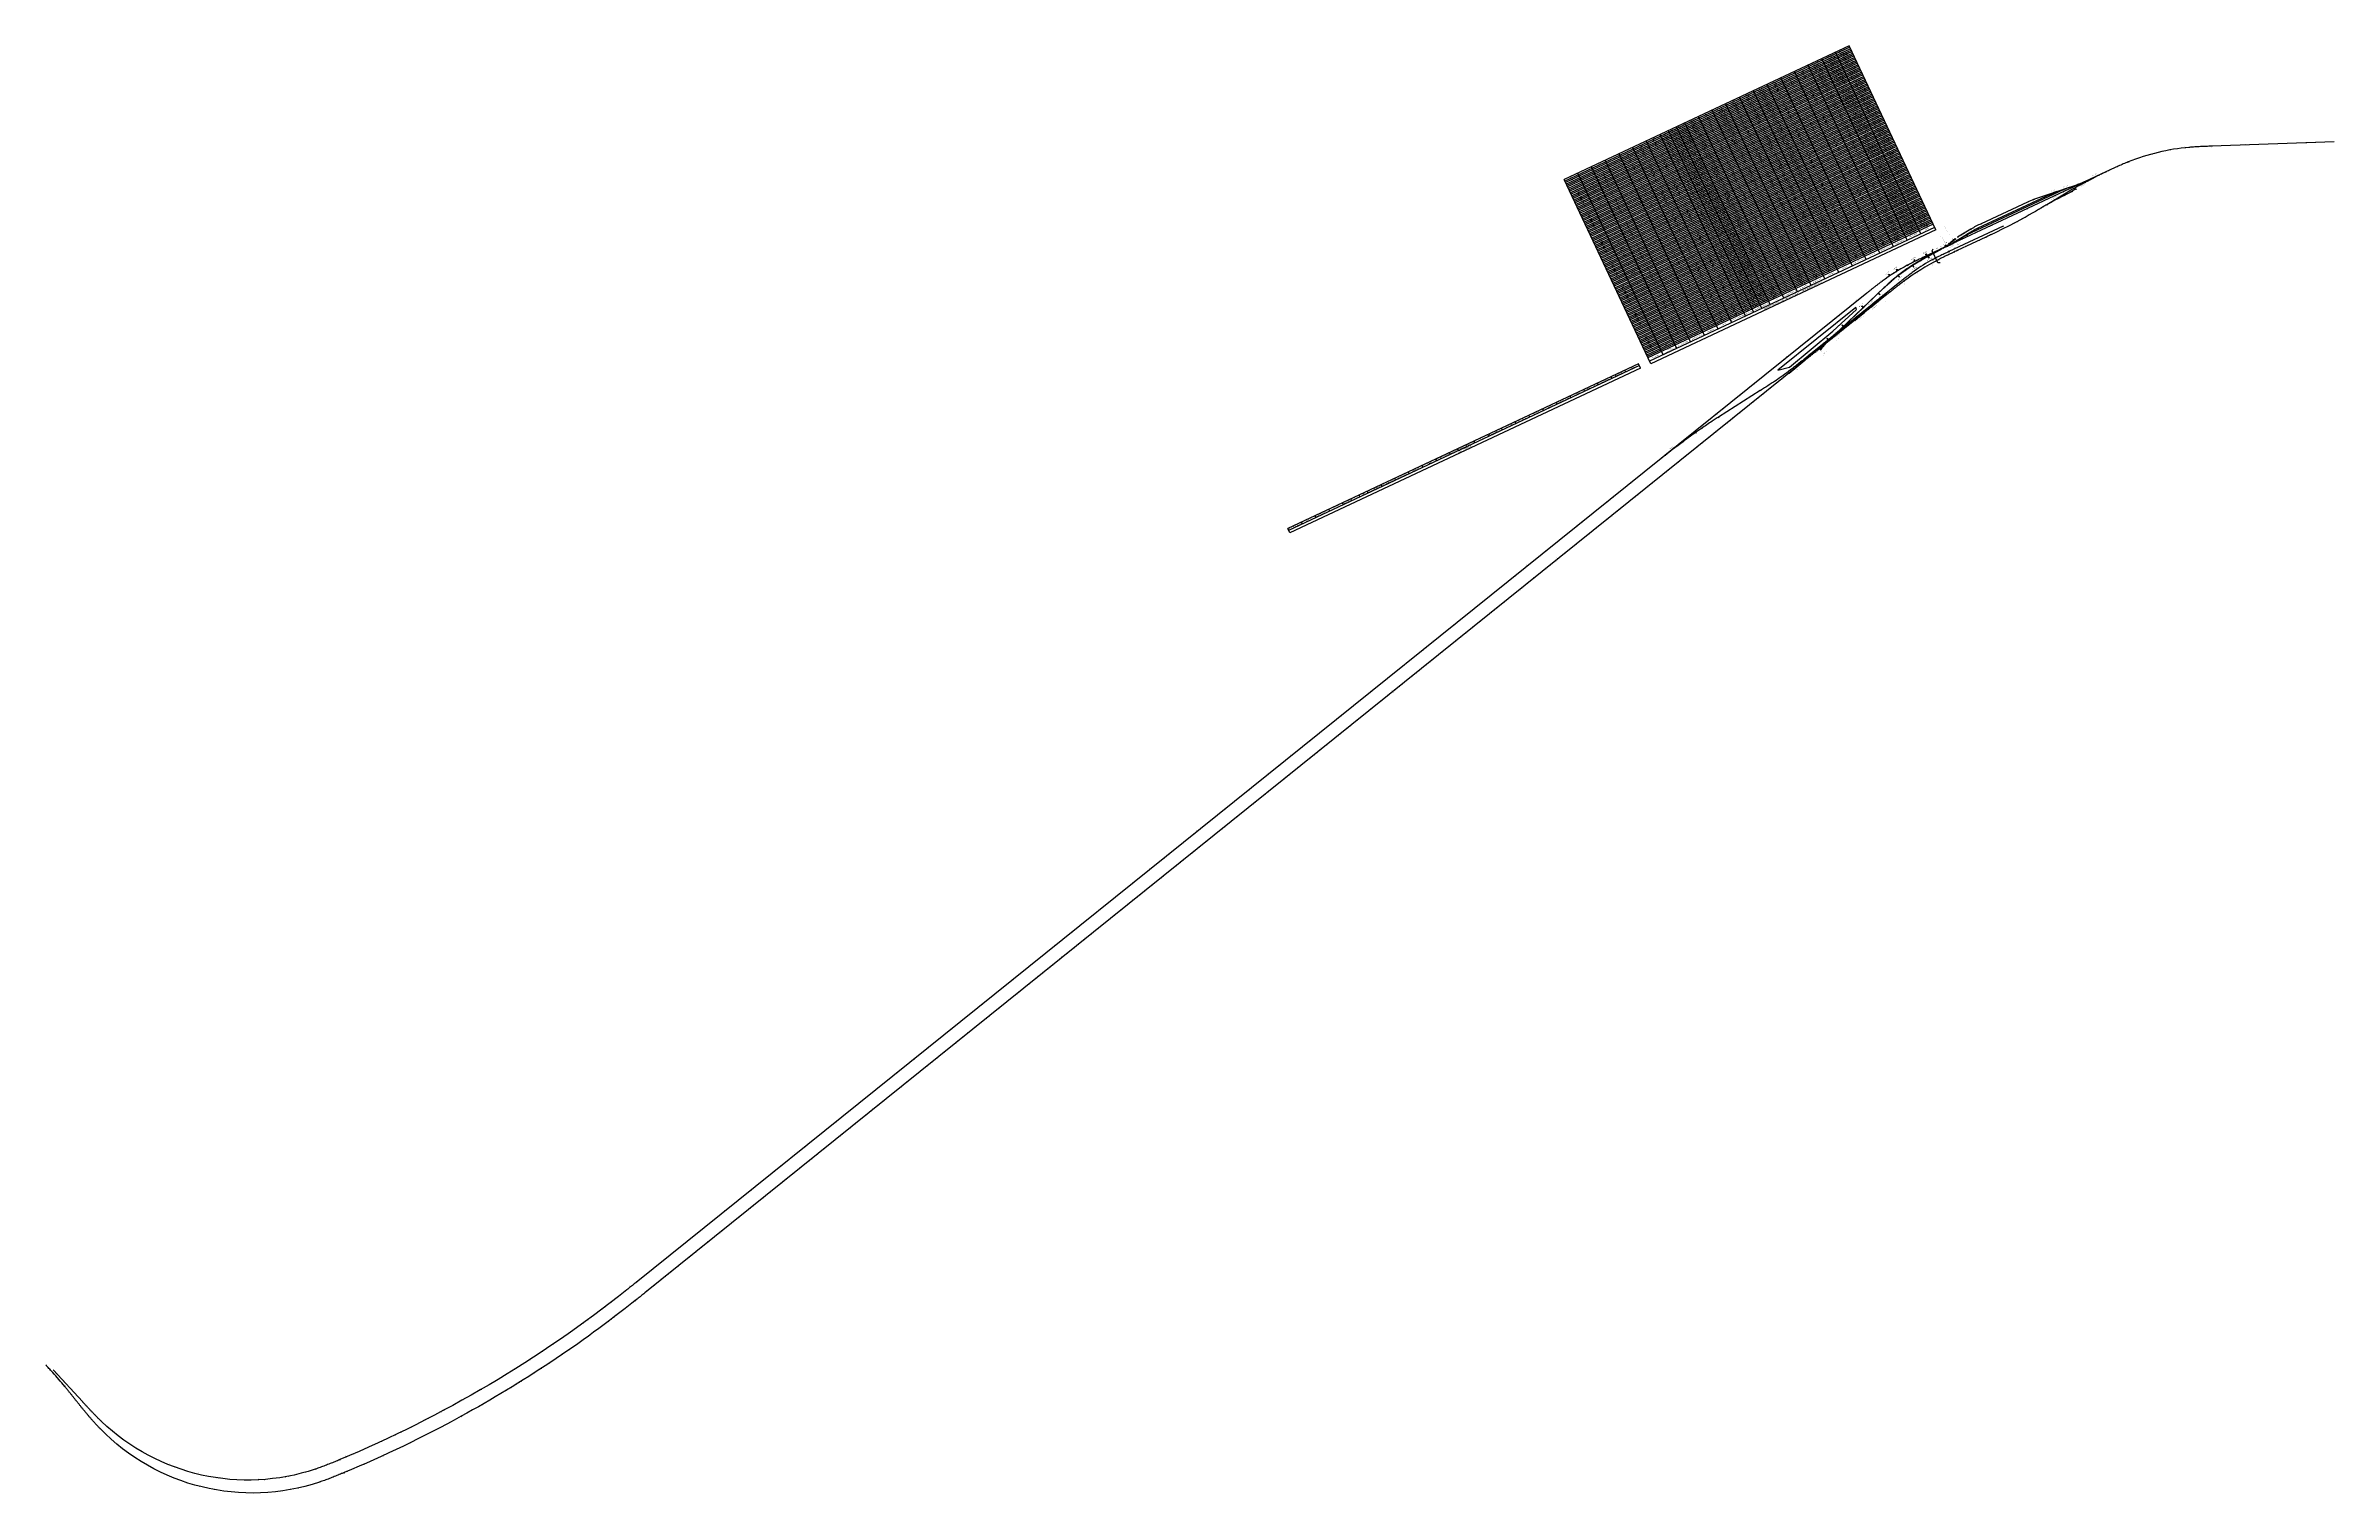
# Model space of a CAD drawing. Header units: metres. Extents: x 298967 to 310502, y 6699215 to 6703996.
# Drawn here: x 298967 to 306524, y 6699215 to 6703996 of the extents above; entities that cross this region are included whole.
import ezdxf
from ezdxf.enums import TextEntityAlignment as Align

# ---------------------------------------------------------------- set-up
doc = ezdxf.new("R2018")
doc.units = ezdxf.units.M
doc.linetypes.add('RC-DASHED', pattern=[3, 2, -1])
doc.linetypes.add('RC-DASHED-01', pattern=[4, 3.5, -0.5])
for name, color, linetype in [('JBTEH$$UTLIGGER_KRAFTRETNING', 62, 'Continuous'), ('JBTEH@OBJEKTBESKRIVELSE', 62, 'Continuous'), ('JBTEH@OBJEKTNAVN', 62, 'Continuous'), ('JBTEH@SIKKSAKK', 62, 'Continuous'), ('JBTEH@SPENNLENGDE', 62, 'Continuous'), ('JBTEH@STREKKRAFT', 62, 'Continuous'), ('JBTEH@UTL_LEDNING', 62, 'Continuous'), ('JBTEH_AEH', 2, 'Continuous'), ('JBTEH_BAF', 2, 'Continuous'), ('JBTEH_FUN', 2, 'Continuous'), ('JBTEH_ISO', 2, 'Continuous'), ('JBTEH_KPM', 2, 'Continuous'), ('JBTEH_KTL_Kontaktledning_Kjørbar', 7, 'Continuous'), ('JBTEH_MAS', 2, 'Continuous'), ('JBTEH_SVE', 2, 'Continuous'), ('JBTEH_UTL', 2, 'Continuous'), ('JBTFE#ANNOTATIONS_MILEAGE', 2, 'Continuous'), ('JBTFE_TABELLER', 7, 'Continuous'), ('JBTKO$SPV', 62, 'Continuous'), ('JBTKO@OBJEKTBESKRIVELSE', 62, 'Continuous'), ('JBTKO@OBJEKTNAVN', 62, 'Continuous'), ('JBTKO@SPV_TYPE', 62, 'Continuous'), ('JBTKO_HOS', 2, 'Continuous'), ('JBTKO_HOT', 2, 'Continuous'), ('JBTKO_SPF', 2, 'Continuous'), ('JBTKO_SPO', 2, 'Continuous'), ('JBTKO_SPV', 2, 'Continuous'), ('JBTKU$$LOKALISERING_AV_FUNDAMENTER_OG_SKILTFESTER', 62, 'Continuous'), ('JBTKU@OBJEKTBESKRIVELSE', 62, 'Continuous'), ('JBTKU@OBJEKTNAVN', 62, 'Continuous'), ('JBTRC$$INNSETTINGSPUNKT', 62, 'Continuous')]:
    doc.layers.add(name, color=color, linetype=linetype)
doc.layers.add('JBTEH_BAR', color=2, linetype='Continuous', lineweight=18)
doc.styles.add('ISO', font='iso3098.shx')
doc.styles.add('RC-STANDARD', font='iso3098.shx')
doc.styles.get("Standard").update_dxf_attribs({"font": 'arial.ttf'})

# ---------------------------------------------------------------- blocks, each defined once
blk = doc.blocks.new('NO-BN-2D-JBTRC_INNSETTINGSPUNKT-Schematic')
at = {"layer": 'JBTRC$$INNSETTINGSPUNKT', "linetype": 'ByBlock', "lineweight": -2, "transparency": 16777216}
for p, q in [((-0.05, 0), (0.05, 0)), ((0, -0.05), (0, 0.05))]:
    blk.add_line(p, q, dxfattribs=at)
blk.add_circle((0, 0), 0.05, dxfattribs=at)
blk = doc.blocks.new('*Z4')
at = {"color": 0, "linetype": 'ByBlock', "lineweight": -2, "transparency": 16777216}
blk.add_blockref('NO-BN-2D-JBTRC_INNSETTINGSPUNKT-Schematic', (0, 0), dxfattribs=at)
at = {"layer": 'JBTKO@OBJEKTBESKRIVELSE', "color": 0, "linetype": 'ByBlock', "lineweight": -2, "transparency": 16777216, "style": 'ISO'}
blk.add_attdef('OBJEKTBESKRIVELSE', text='', height=0.9, dxfattribs=at).set_placement((0, 2.4), align=Align.MIDDLE_CENTER)
at = {"layer": 'JBTKO@OBJEKTNAVN', "color": 0, "linetype": 'ByBlock', "lineweight": -2, "transparency": 16777216, "style": 'ISO', "oblique": 15}
blk.add_attdef('OBJEKTNAVN', text='', height=0.5, dxfattribs=at).set_placement((0, 1), align=Align.MIDDLE_CENTER)
blk = doc.blocks.new('*Z5')
at = {"color": 0, "linetype": 'ByBlock', "lineweight": -2, "transparency": 16777216}
blk.add_blockref('NO-BN-2D-JBTRC_INNSETTINGSPUNKT-Schematic', (0, 0), dxfattribs=at)
at = {"layer": 'JBTKO@OBJEKTBESKRIVELSE', "color": 0, "linetype": 'ByBlock', "lineweight": -2, "transparency": 16777216, "style": 'ISO'}
blk.add_attdef('OBJEKTBESKRIVELSE', text='', height=0.9, dxfattribs=at).set_placement((0, 2.4), align=Align.MIDDLE_CENTER)
at = {"layer": 'JBTKO@OBJEKTNAVN', "color": 0, "linetype": 'ByBlock', "lineweight": -2, "transparency": 16777216, "style": 'ISO', "oblique": 15}
blk.add_attdef('OBJEKTNAVN', text='', height=0.5, dxfattribs=at).set_placement((0, 1), align=Align.MIDDLE_CENTER)
blk = doc.blocks.new('NO-BN-2D-JBTKO_SPV-FORBINDELSE-SPORVEKSEL-12-R500-54E3-FX-1-Metric')
at = {"color": 0, "linetype": 'ByBlock', "lineweight": -2, "transparency": 16777216}
for p, q in [((0, 1), (0, -1)), ((0, 0), (20.8, 0)), ((20.8, 1), (20.8, -1))]:
    blk.add_line(p, q, dxfattribs=at)
at = {"color": 0, "linetype": 'Continuous', "lineweight": -2, "transparency": 16777216}
for p, q in [((21, 0), (21, 0)), ((21.2, 0), (21.3, 0)), ((21.5, 0), (21.6, 0.1)), ((21.8, 0), (21.9, 0.1)), ((22, 0), (22.2, 0.1)), ((22.3, 0), (22.4, 0.1)), ((22.6, 0), (22.7, 0.2)), ((22.8, 0), (23, 0.2)), ((23.1, 0), (23.3, 0.2)), ((23.4, 0), (23.6, 0.2)), ((23.7, 0), (23.9, 0.3)), ((23.9, 0), (24.2, 0.3)), ((24.2, 0), (24.5, 0.3)), ((24.5, 0), (24.8, 0.3)), ((24.7, 0), (25.1, 0.4)), ((25, 0), (25.4, 0.4)), ((25.3, 0), (25.7, 0.4)), ((25.5, 0), (26, 0.4)), ((25.8, 0), (26.3, 0.5)), ((26.1, 0), (26.6, 0.5)), ((26.4, 0), (26.9, 0.5)), ((26.6, 0), (27.2, 0.5)), ((26.9, 0), (27.4, 0.6)), ((27.2, 0), (27.7, 0.6)), ((27.4, 0), (28, 0.6)), ((27.7, 0), (28.3, 0.6)), ((28, 0), (28.6, 0.7)), ((28.2, 0), (28.9, 0.7)), ((28.5, 0), (29.2, 0.7)), ((28.8, 0), (29.5, 0.7)), ((29, 0), (29.8, 0.7)), ((29.3, 0), (30.1, 0.8)), ((29.6, 0), (30.4, 0.8)), ((29.9, 0), (30.7, 0.8)), ((30.1, 0), (31, 0.8)), ((30.4, 0), (31.3, 0.9)), ((30.7, 0), (31.6, 0.9)), ((30.9, 0), (31.9, 0.9)), ((31.2, 0), (32.1, 0.9)), ((31.5, 0), (32.4, 1)), ((31.7, 0), (32.7, 1)), ((32, 0), (33, 1)), ((32.3, 0), (33.3, 1)), ((32.5, 0), (33.6, 1.1)), ((32.8, 0), (33.9, 1.1)), ((33.1, 0), (34.2, 1.1)), ((33.4, 0), (34.5, 1.1)), ((33.6, 0), (34.8, 1.2)), ((33.9, 0), (35.1, 1.2)), ((34.2, 0), (35.4, 1.2)), ((34.4, 0), (35.7, 1.2)), ((34.7, 0), (36, 1.3)), ((35, 0), (36.3, 1.3)), ((35.2, 0), (36.6, 1.3)), ((35.5, 0), (36.8, 1.3)), ((35.8, 0), (37.1, 1.4)), ((36.1, 0), (37.4, 1.4)), ((36.3, 0), (37.7, 1.4)), ((36.6, 0), (38, 1.4)), ((36.9, 0), (38.3, 1.5)), ((37.1, 0), (38.6, 1.5)), ((37.4, 0), (38.9, 1.5)), ((37.7, 0), (39.2, 1.5)), ((37.9, 0), (39.5, 1.6)), ((38.2, 0), (39.8, 1.6)), ((38.5, 0), (40.1, 1.6)), ((38.7, 0), (40.4, 1.6)), ((39, 0), (40.7, 1.7)), ((39.3, 0), (41, 1.7)), ((39.6, 0), (41.3, 1.7)), ((39.8, 0), (41.5, 1.7)), ((40.1, 0), (41.5, 1.5)), ((40.4, 0), (41.6, 1.2)), ((40.6, 0), (41.6, 0.9)), ((40.9, 0), (41.6, 0.7)), ((41.2, 0), (41.6, 0.4)), ((41.4, 0), (41.6, 0.2))]:
    blk.add_line(p, q, dxfattribs=at)
at = {"color": 0, "linetype": 'ByBlock', "lineweight": -2, "transparency": 16777216}
for points in [[(20.8, 0), (41.6, 0, 0.020788), (41.5, 1.7)], [(41.6, 0, 0.020788), (41.5, 1.7), (41.5, 1.7, -0.020788), (41.6, 0)]]:
    blk.add_lwpolyline(points, format="xyb", close=True, dxfattribs=at)
for start, end in [(0, 6.26364), (358.5, 0)]:
    blk.add_arc((20.8, 0), 20.8, start, end, dxfattribs=at)
blk = doc.blocks.new('*Z6')
at = {"color": 0, "linetype": 'ByBlock', "lineweight": -2, "transparency": 16777216}
blk.add_blockref('NO-BN-2D-JBTRC_INNSETTINGSPUNKT-Schematic', (0, 0), dxfattribs=at)
at = {"layer": 'JBTKO$SPV', "color": 0, "linetype": 'ByBlock', "lineweight": -2, "transparency": 16777216}
blk.add_blockref('NO-BN-2D-JBTKO_SPV-FORBINDELSE-SPORVEKSEL-12-R500-54E3-FX-1-Metric', (0, 0), dxfattribs=at)
at = {"layer": 'JBTKO@OBJEKTBESKRIVELSE', "color": 0, "linetype": 'ByBlock', "lineweight": -2, "transparency": 16777216, "style": 'ISO'}
blk.add_attdef('OBJEKTBESKRIVELSE', text='', height=0.9, dxfattribs=at).set_placement((20.797, -11), align=Align.MIDDLE_CENTER)
at = {"layer": 'JBTKO@OBJEKTNAVN', "color": 0, "linetype": 'ByBlock', "lineweight": -2, "transparency": 16777216, "style": 'ISO', "oblique": 15}
blk.add_attdef('OBJEKTNAVN', text='', height=1.25, dxfattribs=at).set_placement((20.797, -8), align=Align.MIDDLE_CENTER)
at = {"layer": 'JBTKO@SPV_TYPE', "color": 0, "linetype": 'ByBlock', "lineweight": -2, "transparency": 16777216, "style": 'ISO'}
blk.add_attdef('BETEGNELSE', text='', height=0.9, dxfattribs=at).set_placement((20.797, -6.5), align=Align.MIDDLE_CENTER)
blk = doc.blocks.new('NO-BN-2D-JBTKO_SPV-FORBINDELSE-SPORVEKSEL-12-R500-54E3-FX-3-Metric')
at = {"color": 0, "linetype": 'Continuous', "lineweight": -2, "transparency": 16777216}
for p, q in [((-40.4, 0), (-41.6, -1.2)), ((-40.6, 0), (-41.6, -0.9)), ((-40.9, 0), (-41.6, -0.7)), ((-41.2, 0), (-41.6, -0.4)), ((-41.4, 0), (-41.6, -0.2)), ((-39.8, 0), (-41.5, -1.7)), ((-40.1, 0), (-41.5, -1.5)), ((-39.6, 0), (-41.3, -1.7)), ((-39.3, 0), (-41, -1.7)), ((-39, 0), (-40.7, -1.7)), ((-38.7, 0), (-40.4, -1.6)), ((-38.5, 0), (-40.1, -1.6)), ((-38.2, 0), (-39.8, -1.6)), ((-37.9, 0), (-39.5, -1.6)), ((-37.7, 0), (-39.2, -1.5)), ((-37.4, 0), (-38.9, -1.5)), ((-37.1, 0), (-38.6, -1.5)), ((-36.9, 0), (-38.3, -1.5)), ((-36.6, 0), (-38, -1.4)), ((-36.3, 0), (-37.7, -1.4)), ((-36.1, 0), (-37.4, -1.4)), ((-35.8, 0), (-37.1, -1.4)), ((-35.5, 0), (-36.8, -1.3)), ((-35.2, 0), (-36.6, -1.3)), ((-35, 0), (-36.3, -1.3)), ((-34.7, 0), (-36, -1.3)), ((-34.4, 0), (-35.7, -1.2)), ((-34.2, 0), (-35.4, -1.2)), ((-33.9, 0), (-35.1, -1.2)), ((-33.6, 0), (-34.8, -1.2)), ((-33.4, 0), (-34.5, -1.1)), ((-33.1, 0), (-34.2, -1.1)), ((-32.8, 0), (-33.9, -1.1)), ((-32.5, 0), (-33.6, -1.1)), ((-32.3, 0), (-33.3, -1)), ((-32, 0), (-33, -1)), ((-31.7, 0), (-32.7, -1)), ((-31.5, 0), (-32.4, -1)), ((-31.2, 0), (-32.1, -0.9)), ((-30.9, 0), (-31.9, -0.9)), ((-30.7, 0), (-31.6, -0.9)), ((-30.4, 0), (-31.3, -0.9)), ((-30.1, 0), (-31, -0.8)), ((-29.9, 0), (-30.7, -0.8)), ((-29.6, 0), (-30.4, -0.8)), ((-29.3, 0), (-30.1, -0.8)), ((-29, 0), (-29.8, -0.7)), ((-28.8, 0), (-29.5, -0.7)), ((-28.5, 0), (-29.2, -0.7)), ((-28.2, 0), (-28.9, -0.7)), ((-28, 0), (-28.6, -0.7)), ((-27.7, 0), (-28.3, -0.6)), ((-27.4, 0), (-28, -0.6)), ((-27.2, 0), (-27.7, -0.6)), ((-26.9, 0), (-27.4, -0.6)), ((-26.6, 0), (-27.2, -0.5)), ((-26.4, 0), (-26.9, -0.5)), ((-26.1, 0), (-26.6, -0.5)), ((-25.8, 0), (-26.3, -0.5)), ((-25.5, 0), (-26, -0.4)), ((-25.3, 0), (-25.7, -0.4)), ((-25, 0), (-25.4, -0.4)), ((-24.7, 0), (-25.1, -0.4)), ((-24.5, 0), (-24.8, -0.3)), ((-24.2, 0), (-24.5, -0.3)), ((-23.9, 0), (-24.2, -0.3)), ((-23.7, 0), (-23.9, -0.3)), ((-23.4, 0), (-23.6, -0.2)), ((-23.1, 0), (-23.3, -0.2)), ((-22.8, 0), (-23, -0.2)), ((-22.6, 0), (-22.7, -0.2)), ((-22.3, 0), (-22.4, -0.1)), ((-22, 0), (-22.2, -0.1)), ((-21.8, 0), (-21.9, -0.1)), ((-21.5, 0), (-21.6, -0.1)), ((-21.2, 0), (-21.3, 0)), ((-21, 0), (-21, 0))]:
    blk.add_line(p, q, dxfattribs=at)
at = {"color": 0, "linetype": 'ByBlock', "lineweight": -2, "transparency": 16777216}
for p, q in [((-20.8, -1), (-20.8, 1)), ((0, 0), (-20.8, 0)), ((0, -1), (0, 1))]:
    blk.add_line(p, q, dxfattribs=at)
for points in [[(-20.8, 0), (-41.6, 0, 0.020788), (-41.5, -1.7)], [(-41.6, 0, 0.020788), (-41.5, -1.7), (-41.5, -1.7, -0.020788), (-41.6, 0)]]:
    blk.add_lwpolyline(points, format="xyb", close=True, dxfattribs=at)
for start, end in [(178.5, 180), (180, 186.26364)]:
    blk.add_arc((-20.8, 0), 20.8, start, end, dxfattribs=at)
blk = doc.blocks.new('*Z10')
at = {"color": 0, "linetype": 'ByBlock', "lineweight": -2, "transparency": 16777216}
blk.add_blockref('NO-BN-2D-JBTRC_INNSETTINGSPUNKT-Schematic', (0, 0), dxfattribs=at)
at = {"layer": 'JBTKO$SPV', "color": 0, "linetype": 'ByBlock', "lineweight": -2, "transparency": 16777216}
blk.add_blockref('NO-BN-2D-JBTKO_SPV-FORBINDELSE-SPORVEKSEL-12-R500-54E3-FX-3-Metric', (0, 0), dxfattribs=at)
at = {"layer": 'JBTKO@OBJEKTBESKRIVELSE', "color": 0, "linetype": 'ByBlock', "lineweight": -2, "transparency": 16777216, "style": 'ISO'}
blk.add_attdef('OBJEKTBESKRIVELSE', text='', height=0.9, dxfattribs=at).set_placement((-20.797, 11), align=Align.MIDDLE_CENTER)
at = {"layer": 'JBTKO@OBJEKTNAVN', "color": 0, "linetype": 'ByBlock', "lineweight": -2, "transparency": 16777216, "style": 'ISO', "oblique": 15}
blk.add_attdef('OBJEKTNAVN', text='', height=1.25, dxfattribs=at).set_placement((-20.797, 8), align=Align.MIDDLE_CENTER)
at = {"layer": 'JBTKO@SPV_TYPE', "color": 0, "linetype": 'ByBlock', "lineweight": -2, "transparency": 16777216, "style": 'ISO'}
blk.add_attdef('BETEGNELSE', text='', height=0.9, dxfattribs=at).set_placement((-20.797, 6.5), align=Align.MIDDLE_CENTER)
blk = doc.blocks.new('*Z11')
at = {"color": 0, "linetype": 'ByBlock', "lineweight": -2, "transparency": 16777216}
blk.add_blockref('NO-BN-2D-JBTRC_INNSETTINGSPUNKT-Schematic', (0, 0), dxfattribs=at)
at = {"layer": 'JBTKO$SPV', "color": 0, "linetype": 'ByBlock', "lineweight": -2, "transparency": 16777216}
blk.add_blockref('NO-BN-2D-JBTKO_SPV-FORBINDELSE-SPORVEKSEL-12-R500-54E3-FX-1-Metric', (0, 0), dxfattribs=at)
at = {"layer": 'JBTKO@OBJEKTBESKRIVELSE', "color": 0, "linetype": 'ByBlock', "lineweight": -2, "transparency": 16777216, "style": 'ISO'}
blk.add_attdef('OBJEKTBESKRIVELSE', text='', height=0.9, dxfattribs=at).set_placement((20.797, -11), align=Align.MIDDLE_CENTER)
at = {"layer": 'JBTKO@OBJEKTNAVN', "color": 0, "linetype": 'ByBlock', "lineweight": -2, "transparency": 16777216, "style": 'ISO', "oblique": 15}
blk.add_attdef('OBJEKTNAVN', text='', height=1.25, dxfattribs=at).set_placement((20.797, -8), align=Align.MIDDLE_CENTER)
at = {"layer": 'JBTKO@SPV_TYPE', "color": 0, "linetype": 'ByBlock', "lineweight": -2, "transparency": 16777216, "style": 'ISO'}
blk.add_attdef('BETEGNELSE', text='', height=0.9, dxfattribs=at).set_placement((20.797, -6.5), align=Align.MIDDLE_CENTER)
blk = doc.blocks.new('*Z12')
at = {"color": 0, "linetype": 'ByBlock', "lineweight": -2, "transparency": 16777216}
blk.add_blockref('NO-BN-2D-JBTRC_INNSETTINGSPUNKT-Schematic', (0, 0), dxfattribs=at)
at = {"layer": 'JBTKO$SPV', "color": 0, "linetype": 'ByBlock', "lineweight": -2, "transparency": 16777216}
blk.add_blockref('NO-BN-2D-JBTKO_SPV-FORBINDELSE-SPORVEKSEL-12-R500-54E3-FX-3-Metric', (0, 0), dxfattribs=at)
at = {"layer": 'JBTKO@OBJEKTBESKRIVELSE', "color": 0, "linetype": 'ByBlock', "lineweight": -2, "transparency": 16777216, "style": 'ISO'}
blk.add_attdef('OBJEKTBESKRIVELSE', text='', height=0.9, dxfattribs=at).set_placement((-20.797, 11), align=Align.MIDDLE_CENTER)
at = {"layer": 'JBTKO@OBJEKTNAVN', "color": 0, "linetype": 'ByBlock', "lineweight": -2, "transparency": 16777216, "style": 'ISO', "oblique": 15}
blk.add_attdef('OBJEKTNAVN', text='', height=1.25, dxfattribs=at).set_placement((-20.797, 8), align=Align.MIDDLE_CENTER)
at = {"layer": 'JBTKO@SPV_TYPE', "color": 0, "linetype": 'ByBlock', "lineweight": -2, "transparency": 16777216, "style": 'ISO'}
blk.add_attdef('BETEGNELSE', text='', height=0.9, dxfattribs=at).set_placement((-20.797, 6.5), align=Align.MIDDLE_CENTER)
blk = doc.blocks.new('NO-BN-2D-JBTKO_SPV-FORBINDELSE-SPORVEKSEL-12-R500-54E3-FX-2-Metric')
at = {"color": 0, "linetype": 'Continuous', "lineweight": -2, "transparency": 16777216}
for p, q in [((-40.4, 0), (-41.6, 1.2)), ((-40.6, 0), (-41.6, 0.9)), ((-40.9, 0), (-41.6, 0.7)), ((-41.2, 0), (-41.6, 0.4)), ((-41.4, 0), (-41.6, 0.2)), ((-39.8, 0), (-41.5, 1.7)), ((-40.1, 0), (-41.5, 1.5)), ((-39.6, 0), (-41.3, 1.7)), ((-39.3, 0), (-41, 1.7)), ((-39, 0), (-40.7, 1.7)), ((-38.7, 0), (-40.4, 1.6)), ((-38.5, 0), (-40.1, 1.6)), ((-38.2, 0), (-39.8, 1.6)), ((-37.9, 0), (-39.5, 1.6)), ((-37.7, 0), (-39.2, 1.5)), ((-37.4, 0), (-38.9, 1.5)), ((-37.1, 0), (-38.6, 1.5)), ((-36.9, 0), (-38.3, 1.5)), ((-36.6, 0), (-38, 1.4)), ((-36.3, 0), (-37.7, 1.4)), ((-36.1, 0), (-37.4, 1.4)), ((-35.8, 0), (-37.1, 1.4)), ((-35.5, 0), (-36.8, 1.3)), ((-35.2, 0), (-36.6, 1.3)), ((-35, 0), (-36.3, 1.3)), ((-34.7, 0), (-36, 1.3)), ((-34.4, 0), (-35.7, 1.2)), ((-34.2, 0), (-35.4, 1.2)), ((-33.9, 0), (-35.1, 1.2)), ((-33.6, 0), (-34.8, 1.2)), ((-33.4, 0), (-34.5, 1.1)), ((-33.1, 0), (-34.2, 1.1)), ((-32.8, 0), (-33.9, 1.1)), ((-32.5, 0), (-33.6, 1.1)), ((-32.3, 0), (-33.3, 1)), ((-32, 0), (-33, 1)), ((-31.7, 0), (-32.7, 1)), ((-31.5, 0), (-32.4, 1)), ((-31.2, 0), (-32.1, 0.9)), ((-30.9, 0), (-31.9, 0.9)), ((-30.7, 0), (-31.6, 0.9)), ((-30.4, 0), (-31.3, 0.9)), ((-30.1, 0), (-31, 0.8)), ((-29.9, 0), (-30.7, 0.8)), ((-29.6, 0), (-30.4, 0.8)), ((-29.3, 0), (-30.1, 0.8)), ((-29, 0), (-29.8, 0.7)), ((-28.8, 0), (-29.5, 0.7)), ((-28.5, 0), (-29.2, 0.7)), ((-28.2, 0), (-28.9, 0.7)), ((-28, 0), (-28.6, 0.7)), ((-27.7, 0), (-28.3, 0.6)), ((-27.4, 0), (-28, 0.6)), ((-27.2, 0), (-27.7, 0.6)), ((-26.9, 0), (-27.4, 0.6)), ((-26.6, 0), (-27.2, 0.5)), ((-26.4, 0), (-26.9, 0.5)), ((-26.1, 0), (-26.6, 0.5)), ((-25.8, 0), (-26.3, 0.5)), ((-25.5, 0), (-26, 0.4)), ((-25.3, 0), (-25.7, 0.4)), ((-25, 0), (-25.4, 0.4)), ((-24.7, 0), (-25.1, 0.4)), ((-24.5, 0), (-24.8, 0.3)), ((-24.2, 0), (-24.5, 0.3)), ((-23.9, 0), (-24.2, 0.3)), ((-23.7, 0), (-23.9, 0.3)), ((-23.4, 0), (-23.6, 0.2)), ((-23.1, 0), (-23.3, 0.2)), ((-22.8, 0), (-23, 0.2)), ((-22.6, 0), (-22.7, 0.2)), ((-22.3, 0), (-22.4, 0.1)), ((-22, 0), (-22.2, 0.1)), ((-21.8, 0), (-21.9, 0.1)), ((-21.5, 0), (-21.6, 0.1)), ((-21.2, 0), (-21.3, 0)), ((-21, 0), (-21, 0))]:
    blk.add_line(p, q, dxfattribs=at)
at = {"color": 0, "linetype": 'ByBlock', "lineweight": -2, "transparency": 16777216}
for p, q in [((-20.8, 1), (-20.8, -1)), ((0, 0), (-20.8, 0)), ((0, 1), (0, -1))]:
    blk.add_line(p, q, dxfattribs=at)
for points in [[(-20.8, 0), (-41.6, 0, -0.020788), (-41.5, 1.7)], [(-41.6, 0, -0.020788), (-41.5, 1.7), (-41.5, 1.7, 0.020788), (-41.6, 0)]]:
    blk.add_lwpolyline(points, format="xyb", close=True, dxfattribs=at)
for start, end in [(173.73636, 180), (180, 181.5)]:
    blk.add_arc((-20.8, 0), 20.8, start, end, dxfattribs=at)
blk = doc.blocks.new('*Z13')
at = {"color": 0, "linetype": 'ByBlock', "lineweight": -2, "transparency": 16777216}
blk.add_blockref('NO-BN-2D-JBTRC_INNSETTINGSPUNKT-Schematic', (0, 0), dxfattribs=at)
at = {"layer": 'JBTKO$SPV', "color": 0, "linetype": 'ByBlock', "lineweight": -2, "transparency": 16777216}
blk.add_blockref('NO-BN-2D-JBTKO_SPV-FORBINDELSE-SPORVEKSEL-12-R500-54E3-FX-2-Metric', (0, 0), dxfattribs=at)
at = {"layer": 'JBTKO@OBJEKTBESKRIVELSE', "color": 0, "linetype": 'ByBlock', "lineweight": -2, "transparency": 16777216, "style": 'ISO'}
blk.add_attdef('OBJEKTBESKRIVELSE', text='', height=0.9, dxfattribs=at).set_placement((-20.797, -11), align=Align.MIDDLE_CENTER)
at = {"layer": 'JBTKO@OBJEKTNAVN', "color": 0, "linetype": 'ByBlock', "lineweight": -2, "transparency": 16777216, "style": 'ISO', "oblique": 15}
blk.add_attdef('OBJEKTNAVN', text='', height=1.25, dxfattribs=at).set_placement((-20.797, -8), align=Align.MIDDLE_CENTER)
at = {"layer": 'JBTKO@SPV_TYPE', "color": 0, "linetype": 'ByBlock', "lineweight": -2, "transparency": 16777216, "style": 'ISO'}
blk.add_attdef('BETEGNELSE', text='', height=0.9, dxfattribs=at).set_placement((-20.797, -6.5), align=Align.MIDDLE_CENTER)
blk = doc.blocks.new('NO-BN-2D-JBTKO_SPV-FORBINDELSE-SPORVEKSEL-12-R500-54E3-FX-4-Metric')
at = {"color": 0, "linetype": 'ByBlock', "lineweight": -2, "transparency": 16777216}
for p, q in [((0, -1), (0, 1)), ((0, 0), (20.8, 0)), ((20.8, -1), (20.8, 1))]:
    blk.add_line(p, q, dxfattribs=at)
at = {"color": 0, "linetype": 'Continuous', "lineweight": -2, "transparency": 16777216}
for p, q in [((21, 0), (21, 0)), ((21.2, 0), (21.3, 0)), ((21.5, 0), (21.6, -0.1)), ((21.8, 0), (21.9, -0.1)), ((22, 0), (22.2, -0.1)), ((22.3, 0), (22.4, -0.1)), ((22.6, 0), (22.7, -0.2)), ((22.8, 0), (23, -0.2)), ((23.1, 0), (23.3, -0.2)), ((23.4, 0), (23.6, -0.2)), ((23.7, 0), (23.9, -0.3)), ((23.9, 0), (24.2, -0.3)), ((24.2, 0), (24.5, -0.3)), ((24.5, 0), (24.8, -0.3)), ((24.7, 0), (25.1, -0.4)), ((25, 0), (25.4, -0.4)), ((25.3, 0), (25.7, -0.4)), ((25.5, 0), (26, -0.4)), ((25.8, 0), (26.3, -0.5)), ((26.1, 0), (26.6, -0.5)), ((26.4, 0), (26.9, -0.5)), ((26.6, 0), (27.2, -0.5)), ((26.9, 0), (27.4, -0.6)), ((27.2, 0), (27.7, -0.6)), ((27.4, 0), (28, -0.6)), ((27.7, 0), (28.3, -0.6)), ((28, 0), (28.6, -0.7)), ((28.2, 0), (28.9, -0.7)), ((28.5, 0), (29.2, -0.7)), ((28.8, 0), (29.5, -0.7)), ((29, 0), (29.8, -0.7)), ((29.3, 0), (30.1, -0.8)), ((29.6, 0), (30.4, -0.8)), ((29.9, 0), (30.7, -0.8)), ((30.1, 0), (31, -0.8)), ((30.4, 0), (31.3, -0.9)), ((30.7, 0), (31.6, -0.9)), ((30.9, 0), (31.9, -0.9)), ((31.2, 0), (32.1, -0.9)), ((31.5, 0), (32.4, -1)), ((31.7, 0), (32.7, -1)), ((32, 0), (33, -1)), ((32.3, 0), (33.3, -1)), ((32.5, 0), (33.6, -1.1)), ((32.8, 0), (33.9, -1.1)), ((33.1, 0), (34.2, -1.1)), ((33.4, 0), (34.5, -1.1)), ((33.6, 0), (34.8, -1.2)), ((33.9, 0), (35.1, -1.2)), ((34.2, 0), (35.4, -1.2)), ((34.4, 0), (35.7, -1.2)), ((34.7, 0), (36, -1.3)), ((35, 0), (36.3, -1.3)), ((35.2, 0), (36.6, -1.3)), ((35.5, 0), (36.8, -1.3)), ((35.8, 0), (37.1, -1.4)), ((36.1, 0), (37.4, -1.4)), ((36.3, 0), (37.7, -1.4)), ((36.6, 0), (38, -1.4)), ((36.9, 0), (38.3, -1.5)), ((37.1, 0), (38.6, -1.5)), ((37.4, 0), (38.9, -1.5)), ((37.7, 0), (39.2, -1.5)), ((37.9, 0), (39.5, -1.6)), ((38.2, 0), (39.8, -1.6)), ((38.5, 0), (40.1, -1.6)), ((38.7, 0), (40.4, -1.6)), ((39, 0), (40.7, -1.7)), ((39.3, 0), (41, -1.7)), ((39.6, 0), (41.3, -1.7)), ((39.8, 0), (41.5, -1.7)), ((40.1, 0), (41.5, -1.5)), ((40.4, 0), (41.6, -1.2)), ((40.6, 0), (41.6, -0.9)), ((40.9, 0), (41.6, -0.7)), ((41.2, 0), (41.6, -0.4)), ((41.4, 0), (41.6, -0.2))]:
    blk.add_line(p, q, dxfattribs=at)
at = {"color": 0, "linetype": 'ByBlock', "lineweight": -2, "transparency": 16777216}
for points in [[(20.8, 0), (41.6, 0, -0.020788), (41.5, -1.7)], [(41.6, 0, -0.020788), (41.5, -1.7), (41.5, -1.7, 0.020788), (41.6, 0)]]:
    blk.add_lwpolyline(points, format="xyb", close=True, dxfattribs=at)
for start, end in [(353.73636, 0), (0, 1.5)]:
    blk.add_arc((20.8, 0), 20.8, start, end, dxfattribs=at)
blk = doc.blocks.new('*Z14')
at = {"color": 0, "linetype": 'ByBlock', "lineweight": -2, "transparency": 16777216}
blk.add_blockref('NO-BN-2D-JBTRC_INNSETTINGSPUNKT-Schematic', (0, 0), dxfattribs=at)
at = {"layer": 'JBTKO$SPV', "color": 0, "linetype": 'ByBlock', "lineweight": -2, "transparency": 16777216}
blk.add_blockref('NO-BN-2D-JBTKO_SPV-FORBINDELSE-SPORVEKSEL-12-R500-54E3-FX-4-Metric', (0, 0), dxfattribs=at)
at = {"layer": 'JBTKO@OBJEKTBESKRIVELSE', "color": 0, "linetype": 'ByBlock', "lineweight": -2, "transparency": 16777216, "style": 'ISO'}
blk.add_attdef('OBJEKTBESKRIVELSE', text='', height=0.9, dxfattribs=at).set_placement((20.797, 11), align=Align.MIDDLE_CENTER)
at = {"layer": 'JBTKO@OBJEKTNAVN', "color": 0, "linetype": 'ByBlock', "lineweight": -2, "transparency": 16777216, "style": 'ISO', "oblique": 15}
blk.add_attdef('OBJEKTNAVN', text='', height=1.25, dxfattribs=at).set_placement((20.797, 8), align=Align.MIDDLE_CENTER)
at = {"layer": 'JBTKO@SPV_TYPE', "color": 0, "linetype": 'ByBlock', "lineweight": -2, "transparency": 16777216, "style": 'ISO'}
blk.add_attdef('BETEGNELSE', text='', height=0.9, dxfattribs=at).set_placement((20.797, 6.5), align=Align.MIDDLE_CENTER)
blk = doc.blocks.new('NO-BN-2D-JBTKO_SPV-FORBINDELSE-SPORVEKSEL-18.4-R1200-60E1-BX-1-Metric')
at = {"color": 0, "linetype": 'ByBlock', "lineweight": -2, "transparency": 16777216}
for p, q in [((0, 1), (0, -1)), ((0, 0), (32.8, 0)), ((32.8, 1), (32.8, -1))]:
    blk.add_line(p, q, dxfattribs=at)
at = {"color": 0, "linetype": 'Continuous', "lineweight": -2, "transparency": 16777216}
for p, q in [((33.1, 0), (33.1, 0)), ((33.4, 0), (33.4, 0)), ((33.6, 0), (33.7, 0)), ((33.9, 0), (34, 0.1)), ((34.2, 0), (34.2, 0.1)), ((34.4, 0), (34.5, 0.1)), ((34.7, 0), (34.8, 0.1)), ((35, 0), (35.1, 0.1)), ((35.2, 0), (35.4, 0.1)), ((35.5, 0), (35.7, 0.2)), ((35.8, 0), (36, 0.2)), ((36.1, 0), (36.2, 0.2)), ((36.3, 0), (36.5, 0.2)), ((36.6, 0), (36.8, 0.2)), ((36.9, 0), (37.1, 0.2)), ((37.1, 0), (37.4, 0.2)), ((37.4, 0), (37.7, 0.3)), ((37.7, 0), (37.9, 0.3)), ((37.9, 0), (38.2, 0.3)), ((38.2, 0), (38.5, 0.3)), ((38.5, 0), (38.8, 0.3)), ((38.7, 0), (39.1, 0.3)), ((39, 0), (39.4, 0.4)), ((39.3, 0), (39.7, 0.4)), ((39.6, 0), (39.9, 0.4)), ((39.8, 0), (40.2, 0.4)), ((40.1, 0), (40.5, 0.4)), ((40.4, 0), (40.8, 0.4)), ((40.6, 0), (41.1, 0.4)), ((40.9, 0), (41.4, 0.5)), ((41.2, 0), (41.6, 0.5)), ((41.4, 0), (41.9, 0.5)), ((41.7, 0), (42.2, 0.5)), ((42, 0), (42.5, 0.5)), ((42.2, 0), (42.8, 0.5)), ((42.5, 0), (43.1, 0.6)), ((42.8, 0), (43.4, 0.6)), ((43.1, 0), (43.6, 0.6)), ((43.3, 0), (43.9, 0.6)), ((43.6, 0), (44.2, 0.6)), ((43.9, 0), (44.5, 0.6)), ((44.1, 0), (44.8, 0.6)), ((44.4, 0), (45.1, 0.7)), ((44.7, 0), (45.4, 0.7)), ((44.9, 0), (45.6, 0.7)), ((45.2, 0), (45.9, 0.7)), ((45.5, 0), (46.2, 0.7)), ((45.7, 0), (46.5, 0.7)), ((46, 0), (46.8, 0.8)), ((46.3, 0), (47.1, 0.8)), ((46.6, 0), (47.3, 0.8)), ((46.8, 0), (47.6, 0.8)), ((47.1, 0), (47.9, 0.8)), ((47.4, 0), (48.2, 0.8)), ((47.6, 0), (48.5, 0.9)), ((47.9, 0), (48.8, 0.9)), ((48.2, 0), (49.1, 0.9)), ((48.4, 0), (49.3, 0.9)), ((48.7, 0), (49.6, 0.9)), ((49, 0), (49.9, 0.9)), ((49.3, 0), (50.2, 0.9)), ((49.5, 0), (50.5, 1)), ((49.8, 0), (50.8, 1)), ((50.1, 0), (51.1, 1)), ((50.3, 0), (51.3, 1)), ((50.6, 0), (51.6, 1)), ((50.9, 0), (51.9, 1)), ((51.1, 0), (52.2, 1.1)), ((51.4, 0), (52.5, 1.1)), ((51.7, 0), (52.8, 1.1)), ((51.9, 0), (53, 1.1)), ((52.2, 0), (53.3, 1.1)), ((52.5, 0), (53.6, 1.1)), ((52.8, 0), (53.9, 1.1)), ((53, 0), (54.2, 1.2)), ((53.3, 0), (54.5, 1.2)), ((53.6, 0), (54.8, 1.2)), ((53.8, 0), (55, 1.2)), ((54.1, 0), (55.3, 1.2)), ((54.4, 0), (55.6, 1.2)), ((54.6, 0), (55.9, 1.3)), ((54.9, 0), (56.2, 1.3)), ((55.2, 0), (56.5, 1.3)), ((55.4, 0), (56.7, 1.3)), ((55.7, 0), (57, 1.3)), ((56, 0), (57.3, 1.3)), ((56.3, 0), (57.6, 1.3)), ((56.5, 0), (57.9, 1.4)), ((56.8, 0), (58.2, 1.4)), ((57.1, 0), (58.5, 1.4)), ((57.3, 0), (58.7, 1.4)), ((57.6, 0), (59, 1.4)), ((57.9, 0), (59.3, 1.4)), ((58.1, 0), (59.6, 1.5)), ((58.4, 0), (59.9, 1.5)), ((58.7, 0), (60.2, 1.5)), ((59, 0), (60.5, 1.5)), ((59.2, 0), (60.7, 1.5)), ((59.5, 0), (61, 1.5)), ((59.8, 0), (61.3, 1.5)), ((60, 0), (61.6, 1.6)), ((60.3, 0), (61.9, 1.6)), ((60.6, 0), (62.2, 1.6)), ((60.8, 0), (62.4, 1.6)), ((61.1, 0), (62.7, 1.6)), ((61.4, 0), (63, 1.6)), ((61.6, 0), (63.3, 1.7)), ((61.9, 0), (63.6, 1.7)), ((62.2, 0), (63.9, 1.7)), ((62.5, 0), (64.2, 1.7)), ((62.7, 0), (64.4, 1.7)), ((63, 0), (64.7, 1.7)), ((63.3, 0), (65, 1.7)), ((63.5, 0), (65.3, 1.8)), ((63.8, 0), (65.6, 1.8)), ((64.1, 0), (65.9, 1.8)), ((64.3, 0), (66.1, 1.8)), ((64.6, 0), (66.4, 1.8)), ((64.9, 0), (66.7, 1.8)), ((65.1, 0), (67, 1.9)), ((65.4, 0), (67.2, 1.8)), ((65.7, 0), (67.2, 1.5)), ((66, 0), (67.2, 1.3)), ((66.2, 0), (67.2, 1)), ((66.5, 0), (67.2, 0.8)), ((66.8, 0), (67.3, 0.5)), ((67, 0), (67.3, 0.2))]:
    blk.add_line(p, q, dxfattribs=at)
at = {"color": 0, "linetype": 'ByBlock', "lineweight": -2, "transparency": 16777216}
for points in [[(32.8, 0), (67.3, 0, 0.013574), (67.2, 1.9)], [(67.3, 0, 0.013574), (67.2, 1.9), (67.2, 1.9, -0.013574), (67.3, 0)]]:
    blk.add_lwpolyline(points, format="xyb", close=True, dxfattribs=at)
for start, end in [(0, 4.61084), (358.5, 0)]:
    blk.add_arc((32.8, 0), 34.4, start, end, dxfattribs=at)
blk = doc.blocks.new('*Z15')
at = {"color": 0, "linetype": 'ByBlock', "lineweight": -2, "transparency": 16777216}
blk.add_blockref('NO-BN-2D-JBTRC_INNSETTINGSPUNKT-Schematic', (0, 0), dxfattribs=at)
at = {"layer": 'JBTKO$SPV', "color": 0, "linetype": 'ByBlock', "lineweight": -2, "transparency": 16777216}
blk.add_blockref('NO-BN-2D-JBTKO_SPV-FORBINDELSE-SPORVEKSEL-18.4-R1200-60E1-BX-1-Metric', (0, 0), dxfattribs=at)
at = {"layer": 'JBTKO@OBJEKTBESKRIVELSE', "color": 0, "linetype": 'ByBlock', "lineweight": -2, "transparency": 16777216, "style": 'ISO'}
blk.add_attdef('OBJEKTBESKRIVELSE', text='', height=0.9, dxfattribs=at).set_placement((32.829, -11), align=Align.MIDDLE_CENTER)
at = {"layer": 'JBTKO@OBJEKTNAVN', "color": 0, "linetype": 'ByBlock', "lineweight": -2, "transparency": 16777216, "style": 'ISO', "oblique": 15}
blk.add_attdef('OBJEKTNAVN', text='', height=1.25, dxfattribs=at).set_placement((32.829, -8), align=Align.MIDDLE_CENTER)
at = {"layer": 'JBTKO@SPV_TYPE', "color": 0, "linetype": 'ByBlock', "lineweight": -2, "transparency": 16777216, "style": 'ISO'}
blk.add_attdef('BETEGNELSE', text='', height=0.9, dxfattribs=at).set_placement((32.829, -6.5), align=Align.MIDDLE_CENTER)
blk = doc.blocks.new('NO-BN-2D-JBTKO_SPV-FORBINDELSE-SPORVEKSEL-18.4-R1200-60E1-BX-3-Metric')
at = {"color": 0, "linetype": 'Continuous', "lineweight": -2, "transparency": 16777216}
for p, q in [((-57.3, 0), (-58.7, -1.4)), ((-56.8, 0), (-58.2, -1.4)), ((-56.5, 0), (-57.9, -1.4)), ((-56.3, 0), (-57.6, -1.3)), ((-56, 0), (-57.3, -1.3)), ((-55.7, 0), (-57, -1.3)), ((-55.4, 0), (-56.7, -1.3)), ((-55.2, 0), (-56.5, -1.3)), ((-54.9, 0), (-56.2, -1.3)), ((-54.6, 0), (-55.9, -1.3)), ((-54.4, 0), (-55.6, -1.2)), ((-54.1, 0), (-55.3, -1.2)), ((-53.8, 0), (-55, -1.2)), ((-53.6, 0), (-54.8, -1.2)), ((-53.3, 0), (-54.5, -1.2)), ((-53, 0), (-54.2, -1.2)), ((-52.8, 0), (-53.9, -1.1)), ((-52.5, 0), (-53.6, -1.1)), ((-52.2, 0), (-53.3, -1.1)), ((-51.9, 0), (-53, -1.1)), ((-51.7, 0), (-52.8, -1.1)), ((-51.4, 0), (-52.5, -1.1)), ((-51.1, 0), (-52.2, -1.1)), ((-50.9, 0), (-51.9, -1)), ((-50.6, 0), (-51.6, -1)), ((-50.3, 0), (-51.3, -1)), ((-50.1, 0), (-51.1, -1)), ((-49.8, 0), (-50.8, -1)), ((-49.5, 0), (-50.5, -1)), ((-49.3, 0), (-50.2, -0.9)), ((-49, 0), (-49.9, -0.9)), ((-48.7, 0), (-49.6, -0.9)), ((-48.4, 0), (-49.3, -0.9)), ((-48.2, 0), (-49.1, -0.9)), ((-47.9, 0), (-48.8, -0.9)), ((-47.6, 0), (-48.5, -0.9)), ((-47.4, 0), (-48.2, -0.8)), ((-47.1, 0), (-47.9, -0.8)), ((-46.8, 0), (-47.6, -0.8)), ((-46.6, 0), (-47.3, -0.8)), ((-46.3, 0), (-47.1, -0.8)), ((-46, 0), (-46.8, -0.8)), ((-45.7, 0), (-46.5, -0.7)), ((-45.5, 0), (-46.2, -0.7)), ((-45.2, 0), (-45.9, -0.7)), ((-44.9, 0), (-45.6, -0.7)), ((-44.7, 0), (-45.4, -0.7)), ((-44.4, 0), (-45.1, -0.7)), ((-44.1, 0), (-44.8, -0.6)), ((-43.9, 0), (-44.5, -0.6)), ((-43.6, 0), (-44.2, -0.6)), ((-43.3, 0), (-43.9, -0.6)), ((-43.1, 0), (-43.6, -0.6)), ((-42.8, 0), (-43.4, -0.6)), ((-42.5, 0), (-43.1, -0.6)), ((-42.2, 0), (-42.8, -0.5)), ((-42, 0), (-42.5, -0.5)), ((-41.7, 0), (-42.2, -0.5)), ((-41.4, 0), (-41.9, -0.5)), ((-41.2, 0), (-41.6, -0.5)), ((-40.9, 0), (-41.4, -0.5)), ((-40.6, 0), (-41.1, -0.4)), ((-40.4, 0), (-40.8, -0.4)), ((-40.1, 0), (-40.5, -0.4)), ((-39.8, 0), (-40.2, -0.4)), ((-39.6, 0), (-39.9, -0.4)), ((-39.3, 0), (-39.7, -0.4)), ((-39, 0), (-39.4, -0.4)), ((-38.7, 0), (-39.1, -0.3)), ((-38.5, 0), (-38.8, -0.3)), ((-38.2, 0), (-38.5, -0.3)), ((-37.9, 0), (-38.2, -0.3)), ((-37.7, 0), (-37.9, -0.3)), ((-37.4, 0), (-37.7, -0.3)), ((-37.1, 0), (-37.4, -0.2)), ((-36.9, 0), (-37.1, -0.2)), ((-36.6, 0), (-36.8, -0.2)), ((-36.3, 0), (-36.5, -0.2)), ((-36.1, 0), (-36.2, -0.2)), ((-35.8, 0), (-36, -0.2)), ((-35.5, 0), (-35.7, -0.2)), ((-35.2, 0), (-35.4, -0.1)), ((-35, 0), (-35.1, -0.1)), ((-34.7, 0), (-34.8, -0.1)), ((-34.4, 0), (-34.5, -0.1)), ((-34.2, 0), (-34.2, -0.1)), ((-33.9, 0), (-34, -0.1)), ((-33.6, 0), (-33.7, 0)), ((-33.4, 0), (-33.4, 0)), ((-33.1, 0), (-33.1, 0)), ((-66.8, 0), (-67.3, -0.5)), ((-67, 0), (-67.3, -0.2)), ((-65.4, 0), (-67.2, -1.8)), ((-65.7, 0), (-67.2, -1.5)), ((-66, 0), (-67.2, -1.3)), ((-66.2, 0), (-67.2, -1)), ((-66.5, 0), (-67.2, -0.8)), ((-65.1, 0), (-67, -1.9)), ((-64.9, 0), (-66.7, -1.8)), ((-64.6, 0), (-66.4, -1.8)), ((-64.3, 0), (-66.1, -1.8)), ((-64.1, 0), (-65.9, -1.8)), ((-63.8, 0), (-65.6, -1.8)), ((-63.5, 0), (-65.3, -1.8)), ((-63.3, 0), (-65, -1.7)), ((-63, 0), (-64.7, -1.7)), ((-62.7, 0), (-64.4, -1.7)), ((-62.5, 0), (-64.2, -1.7)), ((-62.2, 0), (-63.9, -1.7)), ((-61.9, 0), (-63.6, -1.7)), ((-61.6, 0), (-63.3, -1.7)), ((-61.4, 0), (-63, -1.6)), ((-61.1, 0), (-62.7, -1.6)), ((-60.8, 0), (-62.4, -1.6)), ((-60.6, 0), (-62.2, -1.6)), ((-60.3, 0), (-61.9, -1.6)), ((-60, 0), (-61.6, -1.6)), ((-59.8, 0), (-61.3, -1.5)), ((-59.5, 0), (-61, -1.5)), ((-59.2, 0), (-60.7, -1.5)), ((-59, 0), (-60.5, -1.5)), ((-58.7, 0), (-60.2, -1.5)), ((-58.4, 0), (-59.9, -1.5)), ((-58.1, 0), (-59.6, -1.5)), ((-57.9, 0), (-59.3, -1.4)), ((-57.6, 0), (-59, -1.4)), ((-57.1, 0), (-58.5, -1.4))]:
    blk.add_line(p, q, dxfattribs=at)
at = {"color": 0, "linetype": 'ByBlock', "lineweight": -2, "transparency": 16777216}
for p, q in [((-32.8, -1), (-32.8, 1)), ((0, 0), (-32.8, 0)), ((0, -1), (0, 1))]:
    blk.add_line(p, q, dxfattribs=at)
for points in [[(-32.8, 0), (-67.3, 0, 0.013574), (-67.2, -1.9)], [(-67.3, 0, 0.013574), (-67.2, -1.9), (-67.2, -1.9, -0.013574), (-67.3, 0)]]:
    blk.add_lwpolyline(points, format="xyb", close=True, dxfattribs=at)
for start, end in [(178.5, 180), (180, 184.61084)]:
    blk.add_arc((-32.8, 0), 34.4, start, end, dxfattribs=at)
blk = doc.blocks.new('*Z16')
at = {"color": 0, "linetype": 'ByBlock', "lineweight": -2, "transparency": 16777216}
blk.add_blockref('NO-BN-2D-JBTRC_INNSETTINGSPUNKT-Schematic', (0, 0), dxfattribs=at)
at = {"layer": 'JBTKO$SPV', "color": 0, "linetype": 'ByBlock', "lineweight": -2, "transparency": 16777216}
blk.add_blockref('NO-BN-2D-JBTKO_SPV-FORBINDELSE-SPORVEKSEL-18.4-R1200-60E1-BX-3-Metric', (0, 0), dxfattribs=at)
at = {"layer": 'JBTKO@OBJEKTBESKRIVELSE', "color": 0, "linetype": 'ByBlock', "lineweight": -2, "transparency": 16777216, "style": 'ISO'}
blk.add_attdef('OBJEKTBESKRIVELSE', text='', height=0.9, dxfattribs=at).set_placement((-32.829, 11), align=Align.MIDDLE_CENTER)
at = {"layer": 'JBTKO@OBJEKTNAVN', "color": 0, "linetype": 'ByBlock', "lineweight": -2, "transparency": 16777216, "style": 'ISO', "oblique": 15}
blk.add_attdef('OBJEKTNAVN', text='', height=1.25, dxfattribs=at).set_placement((-32.829, 8), align=Align.MIDDLE_CENTER)
at = {"layer": 'JBTKO@SPV_TYPE', "color": 0, "linetype": 'ByBlock', "lineweight": -2, "transparency": 16777216, "style": 'ISO'}
blk.add_attdef('BETEGNELSE', text='', height=0.9, dxfattribs=at).set_placement((-32.829, 6.5), align=Align.MIDDLE_CENTER)
blk = doc.blocks.new('NO-BN-2D-JBTKO_SPV-FORBINDELSE-SPORVEKSEL-18.4-R1200-60E1-BX-2-Metric')
at = {"color": 0, "linetype": 'Continuous', "lineweight": -2, "transparency": 16777216}
for p, q in [((-66.8, 0), (-67.3, 0.5)), ((-67, 0), (-67.3, 0.2)), ((-65.4, 0), (-67.2, 1.8)), ((-65.7, 0), (-67.2, 1.5)), ((-66, 0), (-67.2, 1.3)), ((-66.2, 0), (-67.2, 1)), ((-66.5, 0), (-67.2, 0.8)), ((-65.1, 0), (-67, 1.9)), ((-64.9, 0), (-66.7, 1.8)), ((-64.6, 0), (-66.4, 1.8)), ((-64.3, 0), (-66.1, 1.8)), ((-64.1, 0), (-65.9, 1.8)), ((-63.8, 0), (-65.6, 1.8)), ((-63.5, 0), (-65.3, 1.8)), ((-63.3, 0), (-65, 1.7)), ((-63, 0), (-64.7, 1.7)), ((-62.7, 0), (-64.4, 1.7)), ((-62.5, 0), (-64.2, 1.7)), ((-62.2, 0), (-63.9, 1.7)), ((-61.9, 0), (-63.6, 1.7)), ((-61.6, 0), (-63.3, 1.7)), ((-61.4, 0), (-63, 1.6)), ((-61.1, 0), (-62.7, 1.6)), ((-60.8, 0), (-62.4, 1.6)), ((-60.6, 0), (-62.2, 1.6)), ((-60.3, 0), (-61.9, 1.6)), ((-60, 0), (-61.6, 1.6)), ((-59.8, 0), (-61.3, 1.5)), ((-59.5, 0), (-61, 1.5)), ((-59.2, 0), (-60.7, 1.5)), ((-59, 0), (-60.5, 1.5)), ((-58.7, 0), (-60.2, 1.5)), ((-58.4, 0), (-59.9, 1.5)), ((-58.1, 0), (-59.6, 1.5)), ((-57.9, 0), (-59.3, 1.4)), ((-57.6, 0), (-59, 1.4)), ((-57.3, 0), (-58.7, 1.4)), ((-57.1, 0), (-58.5, 1.4)), ((-56.8, 0), (-58.2, 1.4)), ((-56.5, 0), (-57.9, 1.4)), ((-56.3, 0), (-57.6, 1.3)), ((-56, 0), (-57.3, 1.3)), ((-55.7, 0), (-57, 1.3)), ((-55.4, 0), (-56.7, 1.3)), ((-55.2, 0), (-56.5, 1.3)), ((-54.9, 0), (-56.2, 1.3)), ((-54.6, 0), (-55.9, 1.3)), ((-54.4, 0), (-55.6, 1.2)), ((-54.1, 0), (-55.3, 1.2)), ((-53.8, 0), (-55, 1.2)), ((-53.6, 0), (-54.8, 1.2)), ((-53.3, 0), (-54.5, 1.2)), ((-53, 0), (-54.2, 1.2)), ((-52.8, 0), (-53.9, 1.1)), ((-52.5, 0), (-53.6, 1.1)), ((-52.2, 0), (-53.3, 1.1)), ((-51.9, 0), (-53, 1.1)), ((-51.7, 0), (-52.8, 1.1)), ((-51.4, 0), (-52.5, 1.1)), ((-51.1, 0), (-52.2, 1.1)), ((-50.9, 0), (-51.9, 1)), ((-50.6, 0), (-51.6, 1)), ((-50.3, 0), (-51.3, 1)), ((-50.1, 0), (-51.1, 1)), ((-49.8, 0), (-50.8, 1)), ((-49.5, 0), (-50.5, 1)), ((-49.3, 0), (-50.2, 0.9)), ((-49, 0), (-49.9, 0.9)), ((-48.7, 0), (-49.6, 0.9)), ((-48.4, 0), (-49.3, 0.9)), ((-48.2, 0), (-49.1, 0.9)), ((-47.9, 0), (-48.8, 0.9)), ((-47.6, 0), (-48.5, 0.9)), ((-47.4, 0), (-48.2, 0.8)), ((-47.1, 0), (-47.9, 0.8)), ((-46.8, 0), (-47.6, 0.8)), ((-46.6, 0), (-47.3, 0.8)), ((-46.3, 0), (-47.1, 0.8)), ((-46, 0), (-46.8, 0.8)), ((-45.7, 0), (-46.5, 0.7)), ((-45.5, 0), (-46.2, 0.7)), ((-45.2, 0), (-45.9, 0.7)), ((-44.9, 0), (-45.6, 0.7)), ((-44.7, 0), (-45.4, 0.7)), ((-44.4, 0), (-45.1, 0.7)), ((-44.1, 0), (-44.8, 0.6)), ((-43.9, 0), (-44.5, 0.6)), ((-43.6, 0), (-44.2, 0.6)), ((-43.3, 0), (-43.9, 0.6)), ((-43.1, 0), (-43.6, 0.6)), ((-42.8, 0), (-43.4, 0.6)), ((-42.5, 0), (-43.1, 0.6)), ((-42.2, 0), (-42.8, 0.5)), ((-42, 0), (-42.5, 0.5)), ((-41.7, 0), (-42.2, 0.5)), ((-41.4, 0), (-41.9, 0.5)), ((-41.2, 0), (-41.6, 0.5)), ((-40.9, 0), (-41.4, 0.5)), ((-40.6, 0), (-41.1, 0.4)), ((-40.4, 0), (-40.8, 0.4)), ((-40.1, 0), (-40.5, 0.4)), ((-39.8, 0), (-40.2, 0.4)), ((-39.6, 0), (-39.9, 0.4)), ((-39.3, 0), (-39.7, 0.4)), ((-39, 0), (-39.4, 0.4)), ((-38.7, 0), (-39.1, 0.3)), ((-38.5, 0), (-38.8, 0.3)), ((-38.2, 0), (-38.5, 0.3)), ((-37.9, 0), (-38.2, 0.3)), ((-37.7, 0), (-37.9, 0.3)), ((-37.4, 0), (-37.7, 0.3)), ((-37.1, 0), (-37.4, 0.2)), ((-36.9, 0), (-37.1, 0.2)), ((-36.6, 0), (-36.8, 0.2)), ((-36.3, 0), (-36.5, 0.2)), ((-36.1, 0), (-36.2, 0.2)), ((-35.8, 0), (-36, 0.2)), ((-35.5, 0), (-35.7, 0.2)), ((-35.2, 0), (-35.4, 0.1)), ((-35, 0), (-35.1, 0.1)), ((-34.7, 0), (-34.8, 0.1)), ((-34.4, 0), (-34.5, 0.1)), ((-34.2, 0), (-34.2, 0.1)), ((-33.9, 0), (-34, 0.1)), ((-33.6, 0), (-33.7, 0)), ((-33.4, 0), (-33.4, 0)), ((-33.1, 0), (-33.1, 0))]:
    blk.add_line(p, q, dxfattribs=at)
at = {"color": 0, "linetype": 'ByBlock', "lineweight": -2, "transparency": 16777216}
for p, q in [((-32.8, 1), (-32.8, -1)), ((0, 0), (-32.8, 0)), ((0, 1), (0, -1))]:
    blk.add_line(p, q, dxfattribs=at)
for points in [[(-32.8, 0), (-67.3, 0, -0.013574), (-67.2, 1.9)], [(-67.3, 0, -0.013574), (-67.2, 1.9), (-67.2, 1.9, 0.013574), (-67.3, 0)]]:
    blk.add_lwpolyline(points, format="xyb", close=True, dxfattribs=at)
for start, end in [(175.38916, 180), (180, 181.5)]:
    blk.add_arc((-32.8, 0), 34.4, start, end, dxfattribs=at)
blk = doc.blocks.new('*Z17')
at = {"color": 0, "linetype": 'ByBlock', "lineweight": -2, "transparency": 16777216}
blk.add_blockref('NO-BN-2D-JBTRC_INNSETTINGSPUNKT-Schematic', (0, 0), dxfattribs=at)
at = {"layer": 'JBTKO$SPV', "color": 0, "linetype": 'ByBlock', "lineweight": -2, "transparency": 16777216}
blk.add_blockref('NO-BN-2D-JBTKO_SPV-FORBINDELSE-SPORVEKSEL-18.4-R1200-60E1-BX-2-Metric', (0, 0), dxfattribs=at)
at = {"layer": 'JBTKO@OBJEKTBESKRIVELSE', "color": 0, "linetype": 'ByBlock', "lineweight": -2, "transparency": 16777216, "style": 'ISO'}
blk.add_attdef('OBJEKTBESKRIVELSE', text='', height=0.9, dxfattribs=at).set_placement((-32.829, -11), align=Align.MIDDLE_CENTER)
at = {"layer": 'JBTKO@OBJEKTNAVN', "color": 0, "linetype": 'ByBlock', "lineweight": -2, "transparency": 16777216, "style": 'ISO', "oblique": 15}
blk.add_attdef('OBJEKTNAVN', text='', height=1.25, dxfattribs=at).set_placement((-32.829, -8), align=Align.MIDDLE_CENTER)
at = {"layer": 'JBTKO@SPV_TYPE', "color": 0, "linetype": 'ByBlock', "lineweight": -2, "transparency": 16777216, "style": 'ISO'}
blk.add_attdef('BETEGNELSE', text='', height=0.9, dxfattribs=at).set_placement((-32.829, -6.5), align=Align.MIDDLE_CENTER)
blk = doc.blocks.new('*Z18')
at = {"color": 0, "linetype": 'ByBlock', "lineweight": -2, "transparency": 16777216}
blk.add_blockref('NO-BN-2D-JBTRC_INNSETTINGSPUNKT-Schematic', (0, 0), dxfattribs=at)
at = {"layer": 'JBTKO$SPV', "color": 0, "linetype": 'ByBlock', "lineweight": -2, "transparency": 16777216}
blk.add_blockref('NO-BN-2D-JBTKO_SPV-FORBINDELSE-SPORVEKSEL-18.4-R1200-60E1-BX-1-Metric', (0, 0), dxfattribs=at)
at = {"layer": 'JBTKO@OBJEKTBESKRIVELSE', "color": 0, "linetype": 'ByBlock', "lineweight": -2, "transparency": 16777216, "style": 'ISO'}
blk.add_attdef('OBJEKTBESKRIVELSE', text='', height=0.9, dxfattribs=at).set_placement((32.829, -11), align=Align.MIDDLE_CENTER)
at = {"layer": 'JBTKO@OBJEKTNAVN', "color": 0, "linetype": 'ByBlock', "lineweight": -2, "transparency": 16777216, "style": 'ISO', "oblique": 15}
blk.add_attdef('OBJEKTNAVN', text='', height=1.25, dxfattribs=at).set_placement((32.829, -8), align=Align.MIDDLE_CENTER)
at = {"layer": 'JBTKO@SPV_TYPE', "color": 0, "linetype": 'ByBlock', "lineweight": -2, "transparency": 16777216, "style": 'ISO'}
blk.add_attdef('BETEGNELSE', text='', height=0.9, dxfattribs=at).set_placement((32.829, -6.5), align=Align.MIDDLE_CENTER)
blk = doc.blocks.new('NO-BN-2D-JBTKO_SPV-FORBINDELSE-SPORVEKSEL-09-R190-54E3-FX-2-Metric')
at = {"color": 0, "linetype": 'Continuous', "lineweight": -2, "transparency": 16777216}
for p, q in [((-25.8, 0), (-27.1, 1.3)), ((-24.2, 0), (-25.9, 1.7)), ((-22.6, 0), (-24.1, 1.5)), ((-21, 0.1), (-22.3, 1.3)), ((-19.9, 0), (-21, 1.1)), ((-20.2, 0), (-21, 0.9)), ((-20.4, 0), (-21, 0.6)), ((-20.7, 0), (-21, 0.3)), ((-21, 0), (-21, 0.1)), ((-19.6, 0), (-20.8, 1.1)), ((-19.3, 0), (-20.5, 1.1)), ((-19.1, 0), (-20.1, 1.1)), ((-18.8, 0), (-19.8, 1)), ((-18.5, 0), (-19.5, 1)), ((-18.3, 0), (-19.2, 1)), ((-18, 0), (-18.9, 0.9)), ((-17.7, 0), (-18.6, 0.9)), ((-17.5, 0), (-18.3, 0.9)), ((-17.2, 0), (-18, 0.8)), ((-16.9, 0), (-17.7, 0.8)), ((-16.7, 0), (-17.4, 0.8)), ((-16.4, 0), (-17.1, 0.7)), ((-16.1, 0), (-16.8, 0.7)), ((-15.8, 0), (-16.5, 0.7)), ((-15.6, 0), (-16.2, 0.6)), ((-15.3, 0), (-15.9, 0.6)), ((-15, 0), (-15.6, 0.6)), ((-14.8, 0), (-15.3, 0.5)), ((-14.5, 0), (-15, 0.5)), ((-14.2, 0), (-14.7, 0.5)), ((-14, 0), (-14.4, 0.4)), ((-13.7, 0), (-14.1, 0.4)), ((-13.4, 0), (-13.8, 0.4)), ((-13.2, 0), (-13.5, 0.3)), ((-12.9, 0), (-13.2, 0.3)), ((-12.6, 0), (-12.9, 0.3)), ((-12.3, 0), (-12.6, 0.2)), ((-12.1, 0), (-12.3, 0.2)), ((-11.8, 0), (-12, 0.2)), ((-11.5, 0), (-11.7, 0.1)), ((-11.3, 0), (-11.4, 0.1)), ((-11, 0), (-11.1, 0.1)), ((-10.7, 0), (-10.8, 0))]:
    blk.add_line(p, q, dxfattribs=at)
at = {"color": 0, "linetype": 'ByBlock', "lineweight": -2, "transparency": 16777216}
for p, q in [((-10.5, 1), (-10.5, -1)), ((0, 0), (-10.5, 0)), ((0, 1), (0, -1))]:
    blk.add_line(p, q, dxfattribs=at)
for points in [[(-21, 0, -0.027671), (-21, 1.2), (-27, 1.8, 0.027671), (-27.1, 0)], [(-10.5, 0), (-21, 0, -0.027671), (-21, 1.2)]]:
    blk.add_lwpolyline(points, format="xyb", close=True, dxfattribs=at)
for start, end in [(172.15981, 180), (180, 181.5)]:
    blk.add_arc((-10.5, 0), 16.6, start, end, dxfattribs=at)
blk = doc.blocks.new('*Z19')
at = {"color": 0, "linetype": 'ByBlock', "lineweight": -2, "transparency": 16777216}
blk.add_blockref('NO-BN-2D-JBTRC_INNSETTINGSPUNKT-Schematic', (0, 0), dxfattribs=at)
at = {"layer": 'JBTKO$SPV', "color": 0, "linetype": 'ByBlock', "lineweight": -2, "transparency": 16777216}
blk.add_blockref('NO-BN-2D-JBTKO_SPV-FORBINDELSE-SPORVEKSEL-09-R190-54E3-FX-2-Metric', (0, 0), dxfattribs=at)
at = {"layer": 'JBTKO@OBJEKTBESKRIVELSE', "color": 0, "linetype": 'ByBlock', "lineweight": -2, "transparency": 16777216, "style": 'ISO'}
blk.add_attdef('OBJEKTBESKRIVELSE', text='', height=0.9, dxfattribs=at).set_placement((-10.523, -11), align=Align.MIDDLE_CENTER)
at = {"layer": 'JBTKO@OBJEKTNAVN', "color": 0, "linetype": 'ByBlock', "lineweight": -2, "transparency": 16777216, "style": 'ISO', "oblique": 15}
blk.add_attdef('OBJEKTNAVN', text='', height=1.25, dxfattribs=at).set_placement((-10.523, -8), align=Align.MIDDLE_CENTER)
at = {"layer": 'JBTKO@SPV_TYPE', "color": 0, "linetype": 'ByBlock', "lineweight": -2, "transparency": 16777216, "style": 'ISO'}
blk.add_attdef('BETEGNELSE', text='', height=0.9, dxfattribs=at).set_placement((-10.523, -6.5), align=Align.MIDDLE_CENTER)
blk = doc.blocks.new('NO-BN-2D-JBTKO_SPV-FORBINDELSE-SPORVEKSEL-09-R190-54E3-FX-1-Metric')
at = {"color": 0, "linetype": 'ByBlock', "lineweight": -2, "transparency": 16777216}
for p, q in [((0, 1), (0, -1)), ((0, 0), (10.5, 0)), ((10.5, 1), (10.5, -1))]:
    blk.add_line(p, q, dxfattribs=at)
at = {"color": 0, "linetype": 'Continuous', "lineweight": -2, "transparency": 16777216}
for p, q in [((10.7, 0), (10.8, 0)), ((11, 0), (11.1, 0.1)), ((11.3, 0), (11.4, 0.1)), ((11.5, 0), (11.7, 0.1)), ((11.8, 0), (12, 0.2)), ((12.1, 0), (12.3, 0.2)), ((12.3, 0), (12.6, 0.2)), ((12.6, 0), (12.9, 0.3)), ((12.9, 0), (13.2, 0.3)), ((13.2, 0), (13.5, 0.3)), ((13.4, 0), (13.8, 0.4)), ((13.7, 0), (14.1, 0.4)), ((14, 0), (14.4, 0.4)), ((14.2, 0), (14.7, 0.5)), ((14.5, 0), (15, 0.5)), ((14.8, 0), (15.3, 0.5)), ((15, 0), (15.6, 0.6)), ((15.3, 0), (15.9, 0.6)), ((15.6, 0), (16.2, 0.6)), ((15.8, 0), (16.5, 0.7)), ((16.1, 0), (16.8, 0.7)), ((16.4, 0), (17.1, 0.7)), ((16.7, 0), (17.4, 0.8)), ((16.9, 0), (17.7, 0.8)), ((17.2, 0), (18, 0.8)), ((17.5, 0), (18.3, 0.9)), ((17.7, 0), (18.6, 0.9)), ((18, 0), (18.9, 0.9)), ((18.3, 0), (19.2, 1)), ((18.5, 0), (19.5, 1)), ((18.8, 0), (19.8, 1)), ((19.1, 0), (20.1, 1.1)), ((19.3, 0), (20.5, 1.1)), ((19.6, 0), (20.8, 1.1)), ((19.9, 0), (21, 1.1)), ((20.2, 0), (21, 0.9)), ((20.4, 0), (21, 0.6)), ((20.7, 0), (21, 0.3)), ((21, 0.1), (22.3, 1.3)), ((21, 0), (21, 0.1)), ((22.6, 0), (24.1, 1.5)), ((24.2, 0), (25.9, 1.7)), ((25.8, 0), (27.1, 1.3))]:
    blk.add_line(p, q, dxfattribs=at)
at = {"color": 0, "linetype": 'ByBlock', "lineweight": -2, "transparency": 16777216}
for points in [[(10.5, 0), (21, 0, 0.027671), (21, 1.2)], [(21, 0, 0.027671), (21, 1.2), (27, 1.8, -0.027671), (27.1, 0)]]:
    blk.add_lwpolyline(points, format="xyb", close=True, dxfattribs=at)
for start, end in [(0, 7.84019), (358.5, 0)]:
    blk.add_arc((10.5, 0), 16.6, start, end, dxfattribs=at)
blk = doc.blocks.new('*Z20')
at = {"color": 0, "linetype": 'ByBlock', "lineweight": -2, "transparency": 16777216}
blk.add_blockref('NO-BN-2D-JBTRC_INNSETTINGSPUNKT-Schematic', (0, 0), dxfattribs=at)
at = {"layer": 'JBTKO$SPV', "color": 0, "linetype": 'ByBlock', "lineweight": -2, "transparency": 16777216}
blk.add_blockref('NO-BN-2D-JBTKO_SPV-FORBINDELSE-SPORVEKSEL-09-R190-54E3-FX-1-Metric', (0, 0), dxfattribs=at)
at = {"layer": 'JBTKO@OBJEKTBESKRIVELSE', "color": 0, "linetype": 'ByBlock', "lineweight": -2, "transparency": 16777216, "style": 'ISO'}
blk.add_attdef('OBJEKTBESKRIVELSE', text='', height=0.9, dxfattribs=at).set_placement((10.523, -11), align=Align.MIDDLE_CENTER)
at = {"layer": 'JBTKO@OBJEKTNAVN', "color": 0, "linetype": 'ByBlock', "lineweight": -2, "transparency": 16777216, "style": 'ISO', "oblique": 15}
blk.add_attdef('OBJEKTNAVN', text='', height=1.25, dxfattribs=at).set_placement((10.523, -8), align=Align.MIDDLE_CENTER)
at = {"layer": 'JBTKO@SPV_TYPE', "color": 0, "linetype": 'ByBlock', "lineweight": -2, "transparency": 16777216, "style": 'ISO'}
blk.add_attdef('BETEGNELSE', text='', height=0.9, dxfattribs=at).set_placement((10.523, -6.5), align=Align.MIDDLE_CENTER)
blk = doc.blocks.new('NO-BN-2D-JBTKO_SPV-FORBINDELSE-SPORVEKSEL-09-R190-54E3-FX-3-Metric')
at = {"color": 0, "linetype": 'Continuous', "lineweight": -2, "transparency": 16777216}
for p, q in [((-25.8, 0), (-27.1, -1.3)), ((-24.2, 0), (-25.9, -1.7)), ((-22.6, 0), (-24.1, -1.5)), ((-19.9, 0), (-21, -1.1)), ((-20.2, 0), (-21, -0.9)), ((-20.4, 0), (-21, -0.6)), ((-20.7, 0), (-21, -0.3)), ((-19.6, 0), (-20.8, -1.1)), ((-19.3, 0), (-20.5, -1.1)), ((-19.1, 0), (-20.1, -1.1)), ((-18.8, 0), (-19.8, -1)), ((-18.5, 0), (-19.5, -1)), ((-18.3, 0), (-19.2, -1)), ((-18, 0), (-18.9, -0.9)), ((-17.7, 0), (-18.6, -0.9)), ((-17.5, 0), (-18.3, -0.9)), ((-17.2, 0), (-18, -0.8)), ((-16.9, 0), (-17.7, -0.8)), ((-16.7, 0), (-17.4, -0.8)), ((-16.4, 0), (-17.1, -0.7)), ((-16.1, 0), (-16.8, -0.7)), ((-15.8, 0), (-16.5, -0.7)), ((-15.6, 0), (-16.2, -0.6)), ((-15.3, 0), (-15.9, -0.6)), ((-15, 0), (-15.6, -0.6)), ((-14.8, 0), (-15.3, -0.5)), ((-14.5, 0), (-15, -0.5)), ((-14.2, 0), (-14.7, -0.5)), ((-14, 0), (-14.4, -0.4)), ((-13.7, 0), (-14.1, -0.4)), ((-13.4, 0), (-13.8, -0.4)), ((-13.2, 0), (-13.5, -0.3)), ((-12.9, 0), (-13.2, -0.3)), ((-12.6, 0), (-12.9, -0.3)), ((-12.3, 0), (-12.6, -0.2)), ((-12.1, 0), (-12.3, -0.2)), ((-11.8, 0), (-12, -0.2)), ((-11.5, 0), (-11.7, -0.1)), ((-11.3, 0), (-11.4, -0.1)), ((-11, 0), (-11.1, -0.1)), ((-10.7, 0), (-10.8, 0)), ((-21, -0.1), (-22.3, -1.3)), ((-21, 0), (-21, -0.1))]:
    blk.add_line(p, q, dxfattribs=at)
at = {"color": 0, "linetype": 'ByBlock', "lineweight": -2, "transparency": 16777216}
for p, q in [((-10.5, -1), (-10.5, 1)), ((0, 0), (-10.5, 0)), ((0, -1), (0, 1))]:
    blk.add_line(p, q, dxfattribs=at)
for points in [[(-21, 0, 0.027671), (-21, -1.2), (-27, -1.8, -0.027671), (-27.1, 0)], [(-10.5, 0), (-21, 0, 0.027671), (-21, -1.2)]]:
    blk.add_lwpolyline(points, format="xyb", close=True, dxfattribs=at)
for start, end in [(178.5, 180), (180, 187.84019)]:
    blk.add_arc((-10.5, 0), 16.6, start, end, dxfattribs=at)
blk = doc.blocks.new('*Z21')
at = {"color": 0, "linetype": 'ByBlock', "lineweight": -2, "transparency": 16777216}
blk.add_blockref('NO-BN-2D-JBTRC_INNSETTINGSPUNKT-Schematic', (0, 0), dxfattribs=at)
at = {"layer": 'JBTKO$SPV', "color": 0, "linetype": 'ByBlock', "lineweight": -2, "transparency": 16777216}
blk.add_blockref('NO-BN-2D-JBTKO_SPV-FORBINDELSE-SPORVEKSEL-09-R190-54E3-FX-3-Metric', (0, 0), dxfattribs=at)
at = {"layer": 'JBTKO@OBJEKTBESKRIVELSE', "color": 0, "linetype": 'ByBlock', "lineweight": -2, "transparency": 16777216, "style": 'ISO'}
blk.add_attdef('OBJEKTBESKRIVELSE', text='', height=0.9, dxfattribs=at).set_placement((-10.523, 11), align=Align.MIDDLE_CENTER)
at = {"layer": 'JBTKO@OBJEKTNAVN', "color": 0, "linetype": 'ByBlock', "lineweight": -2, "transparency": 16777216, "style": 'ISO', "oblique": 15}
blk.add_attdef('OBJEKTNAVN', text='', height=1.25, dxfattribs=at).set_placement((-10.523, 8), align=Align.MIDDLE_CENTER)
at = {"layer": 'JBTKO@SPV_TYPE', "color": 0, "linetype": 'ByBlock', "lineweight": -2, "transparency": 16777216, "style": 'ISO'}
blk.add_attdef('BETEGNELSE', text='', height=0.9, dxfattribs=at).set_placement((-10.523, 6.5), align=Align.MIDDLE_CENTER)
blk = doc.blocks.new('*Z22')
at = {"color": 0, "linetype": 'ByBlock', "lineweight": -2, "transparency": 16777216}
blk.add_blockref('NO-BN-2D-JBTRC_INNSETTINGSPUNKT-Schematic', (0, 0), dxfattribs=at)
at = {"layer": 'JBTKO$SPV', "color": 0, "linetype": 'ByBlock', "lineweight": -2, "transparency": 16777216}
blk.add_blockref('NO-BN-2D-JBTKO_SPV-FORBINDELSE-SPORVEKSEL-09-R190-54E3-FX-1-Metric', (0, 0), dxfattribs=at)
at = {"layer": 'JBTKO@OBJEKTBESKRIVELSE', "color": 0, "linetype": 'ByBlock', "lineweight": -2, "transparency": 16777216, "style": 'ISO'}
blk.add_attdef('OBJEKTBESKRIVELSE', text='', height=0.9, dxfattribs=at).set_placement((10.523, -11), align=Align.MIDDLE_CENTER)
at = {"layer": 'JBTKO@OBJEKTNAVN', "color": 0, "linetype": 'ByBlock', "lineweight": -2, "transparency": 16777216, "style": 'ISO', "oblique": 15}
blk.add_attdef('OBJEKTNAVN', text='', height=1.25, dxfattribs=at).set_placement((10.523, -8), align=Align.MIDDLE_CENTER)
at = {"layer": 'JBTKO@SPV_TYPE', "color": 0, "linetype": 'ByBlock', "lineweight": -2, "transparency": 16777216, "style": 'ISO'}
blk.add_attdef('BETEGNELSE', text='', height=0.9, dxfattribs=at).set_placement((10.523, -6.5), align=Align.MIDDLE_CENTER)
blk = doc.blocks.new('NO-BN-2D-JBTKO_SPV-FORBINDELSE-SPORVEKSEL-09-R190-54E3-FX-4-Metric')
at = {"color": 0, "linetype": 'ByBlock', "lineweight": -2, "transparency": 16777216}
for p, q in [((0, -1), (0, 1)), ((0, 0), (10.5, 0)), ((10.5, -1), (10.5, 1))]:
    blk.add_line(p, q, dxfattribs=at)
at = {"color": 0, "linetype": 'Continuous', "lineweight": -2, "transparency": 16777216}
for p, q in [((10.7, 0), (10.8, 0)), ((11, 0), (11.1, -0.1)), ((11.3, 0), (11.4, -0.1)), ((11.5, 0), (11.7, -0.1)), ((11.8, 0), (12, -0.2)), ((12.1, 0), (12.3, -0.2)), ((12.3, 0), (12.6, -0.2)), ((12.6, 0), (12.9, -0.3)), ((12.9, 0), (13.2, -0.3)), ((13.2, 0), (13.5, -0.3)), ((13.4, 0), (13.8, -0.4)), ((13.7, 0), (14.1, -0.4)), ((14, 0), (14.4, -0.4)), ((14.2, 0), (14.7, -0.5)), ((14.5, 0), (15, -0.5)), ((14.8, 0), (15.3, -0.5)), ((15, 0), (15.6, -0.6)), ((15.3, 0), (15.9, -0.6)), ((15.6, 0), (16.2, -0.6)), ((15.8, 0), (16.5, -0.7)), ((16.1, 0), (16.8, -0.7)), ((16.4, 0), (17.1, -0.7)), ((16.7, 0), (17.4, -0.8)), ((16.9, 0), (17.7, -0.8)), ((17.2, 0), (18, -0.8)), ((17.5, 0), (18.3, -0.9)), ((17.7, 0), (18.6, -0.9)), ((18, 0), (18.9, -0.9)), ((18.3, 0), (19.2, -1)), ((18.5, 0), (19.5, -1)), ((18.8, 0), (19.8, -1)), ((19.1, 0), (20.1, -1.1)), ((19.3, 0), (20.5, -1.1)), ((19.6, 0), (20.8, -1.1)), ((19.9, 0), (21, -1.1)), ((20.2, 0), (21, -0.9)), ((20.4, 0), (21, -0.6)), ((20.7, 0), (21, -0.3)), ((22.6, 0), (24.1, -1.5)), ((24.2, 0), (25.9, -1.7)), ((25.8, 0), (27.1, -1.3)), ((21, 0), (21, -0.1)), ((21, -0.1), (22.3, -1.3))]:
    blk.add_line(p, q, dxfattribs=at)
at = {"color": 0, "linetype": 'ByBlock', "lineweight": -2, "transparency": 16777216}
for points in [[(10.5, 0), (21, 0, -0.027671), (21, -1.2)], [(21, 0, -0.027671), (21, -1.2), (27, -1.8, 0.027671), (27.1, 0)]]:
    blk.add_lwpolyline(points, format="xyb", close=True, dxfattribs=at)
for start, end in [(352.15981, 0), (0, 1.5)]:
    blk.add_arc((10.5, 0), 16.6, start, end, dxfattribs=at)
blk = doc.blocks.new('*Z23')
at = {"color": 0, "linetype": 'ByBlock', "lineweight": -2, "transparency": 16777216}
blk.add_blockref('NO-BN-2D-JBTRC_INNSETTINGSPUNKT-Schematic', (0, 0), dxfattribs=at)
at = {"layer": 'JBTKO$SPV', "color": 0, "linetype": 'ByBlock', "lineweight": -2, "transparency": 16777216}
blk.add_blockref('NO-BN-2D-JBTKO_SPV-FORBINDELSE-SPORVEKSEL-09-R190-54E3-FX-4-Metric', (0, 0), dxfattribs=at)
at = {"layer": 'JBTKO@OBJEKTBESKRIVELSE', "color": 0, "linetype": 'ByBlock', "lineweight": -2, "transparency": 16777216, "style": 'ISO'}
blk.add_attdef('OBJEKTBESKRIVELSE', text='', height=0.9, dxfattribs=at).set_placement((10.523, 11), align=Align.MIDDLE_CENTER)
at = {"layer": 'JBTKO@OBJEKTNAVN', "color": 0, "linetype": 'ByBlock', "lineweight": -2, "transparency": 16777216, "style": 'ISO', "oblique": 15}
blk.add_attdef('OBJEKTNAVN', text='', height=1.25, dxfattribs=at).set_placement((10.523, 8), align=Align.MIDDLE_CENTER)
at = {"layer": 'JBTKO@SPV_TYPE', "color": 0, "linetype": 'ByBlock', "lineweight": -2, "transparency": 16777216, "style": 'ISO'}
blk.add_attdef('BETEGNELSE', text='', height=0.9, dxfattribs=at).set_placement((10.523, 6.5), align=Align.MIDDLE_CENTER)
blk = doc.blocks.new('NO-BN-2D-JBTKO_SPV-FORBINDELSE-SPORVEKSEL-09-R300-54E3-FX-2-Metric')
at = {"color": 0, "linetype": 'Continuous', "lineweight": -2, "transparency": 16777216}
for p, q in [((-31.7, 0), (-33.2, 1.4)), ((-32, 0), (-33.2, 1.2)), ((-32.3, 0), (-33.2, 0.9)), ((-32.5, 0), (-33.2, 0.7)), ((-32.8, 0), (-33.2, 0.4)), ((-33.1, 0), (-33.2, 0.1)), ((-31.5, 0), (-33.1, 1.7)), ((-31.2, 0), (-33, 1.8)), ((-30.9, 0), (-32.7, 1.8)), ((-30.7, 0), (-32.4, 1.8)), ((-30.4, 0), (-32.1, 1.7)), ((-30.1, 0), (-31.8, 1.7)), ((-29.9, 0), (-31.5, 1.7)), ((-29.6, 0), (-31.2, 1.6)), ((-29.3, 0), (-30.9, 1.6)), ((-29, 0), (-30.6, 1.6)), ((-28.8, 0), (-30.3, 1.5)), ((-28.5, 0), (-30, 1.5)), ((-28.2, 0), (-29.7, 1.5)), ((-28, 0), (-29.4, 1.4)), ((-27.7, 0), (-29.1, 1.4)), ((-27.4, 0), (-28.8, 1.4)), ((-27.2, 0), (-28.5, 1.3)), ((-26.9, 0), (-28.2, 1.3)), ((-26.6, 0), (-27.9, 1.3)), ((-26.4, 0), (-27.6, 1.2)), ((-26.1, 0), (-27.3, 1.2)), ((-25.8, 0), (-27, 1.1)), ((-25.5, 0), (-26.7, 1.1)), ((-25.3, 0), (-26.4, 1.1)), ((-25, 0), (-26.1, 1)), ((-24.7, 0), (-25.8, 1)), ((-24.5, 0), (-25.4, 1)), ((-24.2, 0), (-25.1, 0.9)), ((-23.9, 0), (-24.8, 0.9)), ((-23.7, 0), (-24.5, 0.9)), ((-23.4, 0), (-24.2, 0.8)), ((-23.1, 0), (-23.9, 0.8)), ((-22.8, 0), (-23.6, 0.8)), ((-22.6, 0), (-23.3, 0.7)), ((-22.3, 0), (-23, 0.7)), ((-22, 0), (-22.7, 0.7)), ((-21.8, 0), (-22.4, 0.6)), ((-21.5, 0), (-22.1, 0.6)), ((-21.2, 0), (-21.8, 0.6)), ((-21, 0), (-21.5, 0.5)), ((-20.7, 0), (-21.2, 0.5)), ((-20.4, 0), (-20.9, 0.5)), ((-20.2, 0), (-20.6, 0.4)), ((-19.9, 0), (-20.3, 0.4)), ((-19.6, 0), (-20, 0.4)), ((-19.3, 0), (-19.7, 0.3)), ((-19.1, 0), (-19.4, 0.3)), ((-18.8, 0), (-19.1, 0.3)), ((-18.5, 0), (-18.8, 0.2)), ((-18.3, 0), (-18.5, 0.2)), ((-18, 0), (-18.2, 0.2)), ((-17.7, 0), (-17.9, 0.1)), ((-17.5, 0), (-17.6, 0.1)), ((-17.2, 0), (-17.3, 0.1)), ((-16.9, 0), (-17, 0)), ((-16.7, 0), (-16.7, 0))]:
    blk.add_line(p, q, dxfattribs=at)
at = {"color": 0, "linetype": 'ByBlock', "lineweight": -2, "transparency": 16777216}
for p, q in [((-16.6, 1), (-16.6, -1)), ((0, 0), (-16.6, 0)), ((0, 1), (0, -1))]:
    blk.add_line(p, q, dxfattribs=at)
for points in [[(-16.6, 0), (-33.2, 0, -0.027671), (-33.1, 1.8)], [(-33.2, 0, -0.027671), (-33.1, 1.8), (-33.1, 1.8, 0.027671), (-33.2, 0)]]:
    blk.add_lwpolyline(points, format="xyb", close=True, dxfattribs=at)
for start, end in [(172.15981, 180), (180, 181.5)]:
    blk.add_arc((-16.6, 0), 16.6, start, end, dxfattribs=at)
blk = doc.blocks.new('*Z24')
at = {"color": 0, "linetype": 'ByBlock', "lineweight": -2, "transparency": 16777216}
blk.add_blockref('NO-BN-2D-JBTRC_INNSETTINGSPUNKT-Schematic', (0, 0), dxfattribs=at)
at = {"layer": 'JBTKO$SPV', "color": 0, "linetype": 'ByBlock', "lineweight": -2, "transparency": 16777216}
blk.add_blockref('NO-BN-2D-JBTKO_SPV-FORBINDELSE-SPORVEKSEL-09-R300-54E3-FX-2-Metric', (0, 0), dxfattribs=at)
at = {"layer": 'JBTKO@OBJEKTBESKRIVELSE', "color": 0, "linetype": 'ByBlock', "lineweight": -2, "transparency": 16777216, "style": 'ISO'}
blk.add_attdef('OBJEKTBESKRIVELSE', text='', height=0.9, dxfattribs=at).set_placement((-16.616, -11), align=Align.MIDDLE_CENTER)
at = {"layer": 'JBTKO@OBJEKTNAVN', "color": 0, "linetype": 'ByBlock', "lineweight": -2, "transparency": 16777216, "style": 'ISO', "oblique": 15}
blk.add_attdef('OBJEKTNAVN', text='', height=1.25, dxfattribs=at).set_placement((-16.616, -8), align=Align.MIDDLE_CENTER)
at = {"layer": 'JBTKO@SPV_TYPE', "color": 0, "linetype": 'ByBlock', "lineweight": -2, "transparency": 16777216, "style": 'ISO'}
blk.add_attdef('BETEGNELSE', text='', height=0.9, dxfattribs=at).set_placement((-16.616, -6.5), align=Align.MIDDLE_CENTER)
blk = doc.blocks.new('NO-BN-2D-JBTKO_SPV-FORBINDELSE-SPORKRYSS-Geographic')
at = {"color": 0, "linetype": 'ByBlock', "lineweight": -2, "transparency": 16777216}
for p, q in [((-2, 0), (2, 0)), ((0, -1), (0, 1))]:
    blk.add_line(p, q, dxfattribs=at)
for centre, start, end in [((-2.5, 0), 270, 90), ((0, 1.5), 180, 0), ((2.5, 0), 90, 270), ((0, -1.5), 0, 180)]:
    blk.add_arc(centre, 0.5, start, end, dxfattribs=at)
blk = doc.blocks.new('*Z26')
at = {"color": 0, "linetype": 'ByBlock', "lineweight": -2, "transparency": 16777216}
blk.add_blockref('NO-BN-2D-JBTRC_INNSETTINGSPUNKT-Schematic', (0, 0), dxfattribs=at)
at = {"layer": 'JBTKO$SPV', "color": 0, "linetype": 'ByBlock', "lineweight": -2, "transparency": 16777216}
blk.add_blockref('NO-BN-2D-JBTKO_SPV-FORBINDELSE-SPORKRYSS-Geographic', (0, 0), dxfattribs=at)
at = {"layer": 'JBTKO@OBJEKTBESKRIVELSE', "color": 0, "linetype": 'ByBlock', "lineweight": -2, "transparency": 16777216, "style": 'ISO'}
blk.add_attdef('OBJEKTBESKRIVELSE', text='', height=0.9, dxfattribs=at).set_placement((0, 2.4), align=Align.MIDDLE_CENTER)
at = {"layer": 'JBTKO@OBJEKTNAVN', "color": 0, "linetype": 'ByBlock', "lineweight": -2, "transparency": 16777216, "style": 'ISO', "oblique": 15}
blk.add_attdef('OBJEKTNAVN', text='', height=0.5, dxfattribs=at).set_placement((0, 1), align=Align.MIDDLE_CENTER)
blk = doc.blocks.new('NO-BN-2D-JBTEH_MAS-BJELKEMAST-Geographic')
at = {"color": 0, "linetype": 'Continuous', "lineweight": -2, "transparency": 16777216}
for p, q in [((-1.5, 1.5), (-1.5, 1.5)), ((-1.4, 1.3), (-1.2, 1.5)), ((-1.1, 1.3), (-0.9, 1.5)), ((-0.9, 1.3), (-0.7, 1.5)), ((-0.6, 1.3), (-0.4, 1.5)), ((-0.3, 1.3), (-0.1, 1.5)), ((-0.1, 1.2), (0.2, 1.5)), ((-0.1, 1), (0.1, 1.2)), ((-0.1, 0.7), (0.1, 0.9)), ((-0.1, 0.4), (0.1, 0.6)), ((-0.1, 0.2), (0.1, 0.4)), ((-0.1, -0.1), (0.1, 0.1)), ((0.2, 1.3), (0.4, 1.5)), ((0.5, 1.3), (0.7, 1.5)), ((0.8, 1.3), (1, 1.5)), ((1, 1.3), (1.2, 1.5)), ((1.3, 1.3), (1.5, 1.5)), ((-1.5, -1.5), (-1.3, -1.3)), ((-1.2, -1.5), (-1, -1.3)), ((-1, -1.5), (-0.8, -1.3)), ((-0.7, -1.5), (-0.5, -1.3)), ((-0.4, -1.5), (-0.2, -1.3)), ((-0.2, -1.5), (0.1, -1.2)), ((-0.1, -0.4), (0.1, -0.2)), ((-0.1, -0.6), (0.1, -0.4)), ((-0.1, -0.9), (0.1, -0.7)), ((-0.1, -1.2), (0.1, -1)), ((0.1, -1.5), (0.3, -1.3)), ((0.4, -1.5), (0.6, -1.3)), ((0.7, -1.5), (0.9, -1.3)), ((0.9, -1.5), (1.1, -1.3)), ((1.2, -1.5), (1.4, -1.3)), ((1.5, -1.5), (1.5, -1.5))]:
    blk.add_line(p, q, dxfattribs=at)
at = {"color": 0, "linetype": 'ByBlock', "lineweight": -2, "transparency": 16777216}
for p, q in [((-0.1, 0), (-0.1, 1.1)), ((-0.1, 0), (-0.1, -1.1)), ((0.1, 0), (0.1, 1.1)), ((0.1, 0), (0.1, -1.1))]:
    blk.add_line(p, q, dxfattribs=at)
for points in [[(-0.2, 1.3), (-1.5, 1.3), (-1.5, 1.5), (0, 1.5)], [(0.2, 1.3), (1.5, 1.3), (1.5, 1.5), (0, 1.5)], [(-0.2, -1.3), (-1.5, -1.3), (-1.5, -1.5), (0, -1.5)], [(0.2, -1.3), (1.5, -1.3), (1.5, -1.5), (0, -1.5)]]:
    blk.add_lwpolyline(points, dxfattribs=at)
for centre, start, end in [((-0.2, 1.1), 0.02089, 89.97911), ((0.2, 1.1), 90.02089, 179.97911), ((-0.2, -1.1), 270.02089, 359.97911), ((0.2, -1.1), 180.02089, 269.97911)]:
    blk.add_arc(centre, 0.15, start, end, dxfattribs=at)
blk = doc.blocks.new('*Z62')
at = {"color": 0, "linetype": 'ByBlock', "lineweight": -2, "transparency": 16777216, "rotation": 180}
blk.add_blockref('NO-BN-2D-JBTEH_MAS-BJELKEMAST-Geographic', (0, 0), dxfattribs=at)
at = {"color": 0, "linetype": 'ByBlock', "lineweight": -2, "transparency": 16777216}
blk.add_blockref('NO-BN-2D-JBTRC_INNSETTINGSPUNKT-Schematic', (0, 0), dxfattribs=at)
at = {"layer": 'JBTEH@OBJEKTBESKRIVELSE', "color": 0, "linetype": 'ByBlock', "lineweight": -2, "transparency": 16777216, "style": 'ISO'}
blk.add_attdef('OBJEKTBESKRIVELSE', text='', height=0.9, dxfattribs=at).set_placement((0, -11), align=Align.MIDDLE_CENTER)
at = {"layer": 'JBTEH@OBJEKTNAVN', "color": 0, "linetype": 'ByBlock', "lineweight": -2, "transparency": 16777216, "style": 'ISO', "oblique": 15}
blk.add_attdef('OBJEKTNAVN', text='', height=1.25, dxfattribs=at).set_placement((0, -8), align=Align.MIDDLE_CENTER)
at = {"layer": 'JBTEH@SPENNLENGDE', "linetype": 'ByBlock', "lineweight": -2, "transparency": 16777216, "style": 'ISO'}
for tag, p in [('SPENNLENGDE2', (-15, -7)), ('SPENNLENGDE', (-15, -5))]:
    blk.add_attdef(tag, text='', height=0.9, dxfattribs=at).set_placement(p, align=Align.MIDDLE_CENTER)
blk = doc.blocks.new('*Z63')
at = {"color": 0, "linetype": 'ByBlock', "lineweight": -2, "transparency": 16777216, "rotation": 180}
blk.add_blockref('NO-BN-2D-JBTEH_MAS-BJELKEMAST-Geographic', (0, 0), dxfattribs=at)
at = {"color": 0, "linetype": 'ByBlock', "lineweight": -2, "transparency": 16777216}
blk.add_blockref('NO-BN-2D-JBTRC_INNSETTINGSPUNKT-Schematic', (0, 0), dxfattribs=at)
at = {"layer": 'JBTEH@OBJEKTBESKRIVELSE', "color": 0, "linetype": 'ByBlock', "lineweight": -2, "transparency": 16777216, "style": 'ISO'}
blk.add_attdef('OBJEKTBESKRIVELSE', text='', height=0.9, dxfattribs=at).set_placement((0, -11), align=Align.MIDDLE_CENTER)
at = {"layer": 'JBTEH@OBJEKTNAVN', "color": 0, "linetype": 'ByBlock', "lineweight": -2, "transparency": 16777216, "style": 'ISO', "oblique": 15}
blk.add_attdef('OBJEKTNAVN', text='', height=1.25, dxfattribs=at).set_placement((0, -8), align=Align.MIDDLE_CENTER)
at = {"layer": 'JBTEH@SPENNLENGDE', "linetype": 'ByBlock', "lineweight": -2, "transparency": 16777216, "style": 'ISO'}
for tag, p in [('SPENNLENGDE2', (-15, -7)), ('SPENNLENGDE', (-15, -5))]:
    blk.add_attdef(tag, text='', height=0.9, dxfattribs=at).set_placement(p, align=Align.MIDDLE_CENTER)
blk = doc.blocks.new('*Z64')
at = {"color": 0, "linetype": 'ByBlock', "lineweight": -2, "transparency": 16777216, "rotation": 179.0480432708054}
blk.add_blockref('NO-BN-2D-JBTEH_MAS-BJELKEMAST-Geographic', (0, 0), dxfattribs=at)
at = {"color": 0, "linetype": 'ByBlock', "lineweight": -2, "transparency": 16777216}
blk.add_blockref('NO-BN-2D-JBTRC_INNSETTINGSPUNKT-Schematic', (0, 0), dxfattribs=at)
at = {"layer": 'JBTEH@OBJEKTBESKRIVELSE', "color": 0, "linetype": 'ByBlock', "lineweight": -2, "transparency": 16777216, "style": 'ISO'}
blk.add_attdef('OBJEKTBESKRIVELSE', text='', height=0.9, dxfattribs=at).set_placement((0, -11), align=Align.MIDDLE_CENTER)
at = {"layer": 'JBTEH@OBJEKTNAVN', "color": 0, "linetype": 'ByBlock', "lineweight": -2, "transparency": 16777216, "style": 'ISO', "oblique": 15}
blk.add_attdef('OBJEKTNAVN', text='', height=1.25, dxfattribs=at).set_placement((0, -8), align=Align.MIDDLE_CENTER)
at = {"layer": 'JBTEH@SPENNLENGDE', "linetype": 'ByBlock', "lineweight": -2, "transparency": 16777216, "style": 'ISO'}
for tag, p in [('SPENNLENGDE2', (-15, -7)), ('SPENNLENGDE', (-15, -5))]:
    blk.add_attdef(tag, text='', height=0.9, dxfattribs=at).set_placement(p, align=Align.MIDDLE_CENTER)
blk = doc.blocks.new('*Z65')
at = {"color": 0, "linetype": 'ByBlock', "lineweight": -2, "transparency": 16777216, "rotation": 180}
blk.add_blockref('NO-BN-2D-JBTEH_MAS-BJELKEMAST-Geographic', (0, 0), dxfattribs=at)
at = {"color": 0, "linetype": 'ByBlock', "lineweight": -2, "transparency": 16777216}
blk.add_blockref('NO-BN-2D-JBTRC_INNSETTINGSPUNKT-Schematic', (0, 0), dxfattribs=at)
at = {"layer": 'JBTEH@OBJEKTBESKRIVELSE', "color": 0, "linetype": 'ByBlock', "lineweight": -2, "transparency": 16777216, "style": 'ISO'}
blk.add_attdef('OBJEKTBESKRIVELSE', text='', height=0.9, dxfattribs=at).set_placement((0, -11), align=Align.MIDDLE_CENTER)
at = {"layer": 'JBTEH@OBJEKTNAVN', "color": 0, "linetype": 'ByBlock', "lineweight": -2, "transparency": 16777216, "style": 'ISO', "oblique": 15}
blk.add_attdef('OBJEKTNAVN', text='', height=1.25, dxfattribs=at).set_placement((0, -8), align=Align.MIDDLE_CENTER)
at = {"layer": 'JBTEH@SPENNLENGDE', "linetype": 'ByBlock', "lineweight": -2, "transparency": 16777216, "style": 'ISO'}
for tag, p in [('SPENNLENGDE2', (-15, -7)), ('SPENNLENGDE', (-15, -5))]:
    blk.add_attdef(tag, text='', height=0.9, dxfattribs=at).set_placement(p, align=Align.MIDDLE_CENTER)
blk = doc.blocks.new('*Z66')
at = {"color": 0, "linetype": 'ByBlock', "lineweight": -2, "transparency": 16777216, "rotation": 180}
blk.add_blockref('NO-BN-2D-JBTEH_MAS-BJELKEMAST-Geographic', (0, 0), dxfattribs=at)
at = {"color": 0, "linetype": 'ByBlock', "lineweight": -2, "transparency": 16777216}
blk.add_blockref('NO-BN-2D-JBTRC_INNSETTINGSPUNKT-Schematic', (0, 0), dxfattribs=at)
at = {"layer": 'JBTEH@OBJEKTBESKRIVELSE', "color": 0, "linetype": 'ByBlock', "lineweight": -2, "transparency": 16777216, "style": 'ISO'}
blk.add_attdef('OBJEKTBESKRIVELSE', text='', height=0.9, dxfattribs=at).set_placement((0, -11), align=Align.MIDDLE_CENTER)
at = {"layer": 'JBTEH@OBJEKTNAVN', "color": 0, "linetype": 'ByBlock', "lineweight": -2, "transparency": 16777216, "style": 'ISO', "oblique": 15}
blk.add_attdef('OBJEKTNAVN', text='', height=1.25, dxfattribs=at).set_placement((0, -8), align=Align.MIDDLE_CENTER)
at = {"layer": 'JBTEH@SPENNLENGDE', "linetype": 'ByBlock', "lineweight": -2, "transparency": 16777216, "style": 'ISO'}
for tag, p in [('SPENNLENGDE2', (-15, -7)), ('SPENNLENGDE', (-15, -5))]:
    blk.add_attdef(tag, text='', height=0.9, dxfattribs=at).set_placement(p, align=Align.MIDDLE_CENTER)
blk = doc.blocks.new('*Z67')
at = {"color": 0, "linetype": 'ByBlock', "lineweight": -2, "transparency": 16777216}
for name in ['NO-BN-2D-JBTEH_MAS-BJELKEMAST-Geographic', 'NO-BN-2D-JBTRC_INNSETTINGSPUNKT-Schematic']:
    blk.add_blockref(name, (0, 0), dxfattribs=at)
at = {"layer": 'JBTEH@OBJEKTBESKRIVELSE', "color": 0, "linetype": 'ByBlock', "lineweight": -2, "transparency": 16777216, "style": 'ISO'}
blk.add_attdef('OBJEKTBESKRIVELSE', text='', height=0.9, dxfattribs=at).set_placement((0, 11), align=Align.MIDDLE_CENTER)
at = {"layer": 'JBTEH@OBJEKTNAVN', "color": 0, "linetype": 'ByBlock', "lineweight": -2, "transparency": 16777216, "style": 'ISO', "oblique": 15}
blk.add_attdef('OBJEKTNAVN', text='', height=1.25, dxfattribs=at).set_placement((0, 8), align=Align.MIDDLE_CENTER)
at = {"layer": 'JBTEH@SPENNLENGDE', "linetype": 'ByBlock', "lineweight": -2, "transparency": 16777216, "style": 'ISO'}
for tag, p in [('SPENNLENGDE2', (-15, 7)), ('SPENNLENGDE', (-15, 5))]:
    blk.add_attdef(tag, text='', height=0.9, dxfattribs=at).set_placement(p, align=Align.MIDDLE_CENTER)
blk = doc.blocks.new('*Z68')
at = {"color": 0, "linetype": 'ByBlock', "lineweight": -2, "transparency": 16777216}
for name in ['NO-BN-2D-JBTEH_MAS-BJELKEMAST-Geographic', 'NO-BN-2D-JBTRC_INNSETTINGSPUNKT-Schematic']:
    blk.add_blockref(name, (0, 0), dxfattribs=at)
at = {"layer": 'JBTEH@OBJEKTBESKRIVELSE', "color": 0, "linetype": 'ByBlock', "lineweight": -2, "transparency": 16777216, "style": 'ISO'}
blk.add_attdef('OBJEKTBESKRIVELSE', text='', height=0.9, dxfattribs=at).set_placement((0, 11), align=Align.MIDDLE_CENTER)
at = {"layer": 'JBTEH@OBJEKTNAVN', "color": 0, "linetype": 'ByBlock', "lineweight": -2, "transparency": 16777216, "style": 'ISO', "oblique": 15}
blk.add_attdef('OBJEKTNAVN', text='', height=1.25, dxfattribs=at).set_placement((0, 8), align=Align.MIDDLE_CENTER)
at = {"layer": 'JBTEH@SPENNLENGDE', "linetype": 'ByBlock', "lineweight": -2, "transparency": 16777216, "style": 'ISO'}
for tag, p in [('SPENNLENGDE2', (-15, 7)), ('SPENNLENGDE', (-15, 5))]:
    blk.add_attdef(tag, text='', height=0.9, dxfattribs=at).set_placement(p, align=Align.MIDDLE_CENTER)
blk = doc.blocks.new('*Z69')
at = {"color": 0, "linetype": 'ByBlock', "lineweight": -2, "transparency": 16777216}
for name in ['NO-BN-2D-JBTEH_MAS-BJELKEMAST-Geographic', 'NO-BN-2D-JBTRC_INNSETTINGSPUNKT-Schematic']:
    blk.add_blockref(name, (0, 0), dxfattribs=at)
at = {"layer": 'JBTEH@OBJEKTBESKRIVELSE', "color": 0, "linetype": 'ByBlock', "lineweight": -2, "transparency": 16777216, "style": 'ISO'}
blk.add_attdef('OBJEKTBESKRIVELSE', text='', height=0.9, dxfattribs=at).set_placement((0, 11), align=Align.MIDDLE_CENTER)
at = {"layer": 'JBTEH@OBJEKTNAVN', "color": 0, "linetype": 'ByBlock', "lineweight": -2, "transparency": 16777216, "style": 'ISO', "oblique": 15}
blk.add_attdef('OBJEKTNAVN', text='', height=1.25, dxfattribs=at).set_placement((0, 8), align=Align.MIDDLE_CENTER)
at = {"layer": 'JBTEH@SPENNLENGDE', "linetype": 'ByBlock', "lineweight": -2, "transparency": 16777216, "style": 'ISO'}
for tag, p in [('SPENNLENGDE2', (-15, 7)), ('SPENNLENGDE', (-15, 5))]:
    blk.add_attdef(tag, text='', height=0.9, dxfattribs=at).set_placement(p, align=Align.MIDDLE_CENTER)
blk = doc.blocks.new('*Z70')
at = {"color": 0, "linetype": 'ByBlock', "lineweight": -2, "transparency": 16777216}
for name in ['NO-BN-2D-JBTEH_MAS-BJELKEMAST-Geographic', 'NO-BN-2D-JBTRC_INNSETTINGSPUNKT-Schematic']:
    blk.add_blockref(name, (0, 0), dxfattribs=at)
at = {"layer": 'JBTEH@OBJEKTBESKRIVELSE', "color": 0, "linetype": 'ByBlock', "lineweight": -2, "transparency": 16777216, "style": 'ISO'}
blk.add_attdef('OBJEKTBESKRIVELSE', text='', height=0.9, dxfattribs=at).set_placement((0, 11), align=Align.MIDDLE_CENTER)
at = {"layer": 'JBTEH@OBJEKTNAVN', "color": 0, "linetype": 'ByBlock', "lineweight": -2, "transparency": 16777216, "style": 'ISO', "oblique": 15}
blk.add_attdef('OBJEKTNAVN', text='', height=1.25, dxfattribs=at).set_placement((0, 8), align=Align.MIDDLE_CENTER)
at = {"layer": 'JBTEH@SPENNLENGDE', "linetype": 'ByBlock', "lineweight": -2, "transparency": 16777216, "style": 'ISO'}
for tag, p in [('SPENNLENGDE2', (-15, 7)), ('SPENNLENGDE', (-15, 5))]:
    blk.add_attdef(tag, text='', height=0.9, dxfattribs=at).set_placement(p, align=Align.MIDDLE_CENTER)
blk = doc.blocks.new('*Z71')
at = {"color": 0, "linetype": 'ByBlock', "lineweight": -2, "transparency": 16777216, "rotation": 180}
blk.add_blockref('NO-BN-2D-JBTEH_MAS-BJELKEMAST-Geographic', (0, 0), dxfattribs=at)
at = {"color": 0, "linetype": 'ByBlock', "lineweight": -2, "transparency": 16777216}
blk.add_blockref('NO-BN-2D-JBTRC_INNSETTINGSPUNKT-Schematic', (0, 0), dxfattribs=at)
at = {"layer": 'JBTEH@OBJEKTBESKRIVELSE', "color": 0, "linetype": 'ByBlock', "lineweight": -2, "transparency": 16777216, "style": 'ISO'}
blk.add_attdef('OBJEKTBESKRIVELSE', text='', height=0.9, dxfattribs=at).set_placement((0, -11), align=Align.MIDDLE_CENTER)
at = {"layer": 'JBTEH@OBJEKTNAVN', "color": 0, "linetype": 'ByBlock', "lineweight": -2, "transparency": 16777216, "style": 'ISO', "oblique": 15}
blk.add_attdef('OBJEKTNAVN', text='', height=1.25, dxfattribs=at).set_placement((0, -8), align=Align.MIDDLE_CENTER)
at = {"layer": 'JBTEH@SPENNLENGDE', "linetype": 'ByBlock', "lineweight": -2, "transparency": 16777216, "style": 'ISO'}
for tag, p in [('SPENNLENGDE2', (-15, -7)), ('SPENNLENGDE', (-15, -5))]:
    blk.add_attdef(tag, text='', height=0.9, dxfattribs=at).set_placement(p, align=Align.MIDDLE_CENTER)
blk = doc.blocks.new('*Z72')
at = {"color": 0, "linetype": 'ByBlock', "lineweight": -2, "transparency": 16777216, "rotation": 180}
blk.add_blockref('NO-BN-2D-JBTEH_MAS-BJELKEMAST-Geographic', (0, 0), dxfattribs=at)
at = {"color": 0, "linetype": 'ByBlock', "lineweight": -2, "transparency": 16777216}
blk.add_blockref('NO-BN-2D-JBTRC_INNSETTINGSPUNKT-Schematic', (0, 0), dxfattribs=at)
at = {"layer": 'JBTEH@OBJEKTBESKRIVELSE', "color": 0, "linetype": 'ByBlock', "lineweight": -2, "transparency": 16777216, "style": 'ISO'}
blk.add_attdef('OBJEKTBESKRIVELSE', text='', height=0.9, dxfattribs=at).set_placement((0, -11), align=Align.MIDDLE_CENTER)
at = {"layer": 'JBTEH@OBJEKTNAVN', "color": 0, "linetype": 'ByBlock', "lineweight": -2, "transparency": 16777216, "style": 'ISO', "oblique": 15}
blk.add_attdef('OBJEKTNAVN', text='', height=1.25, dxfattribs=at).set_placement((0, -8), align=Align.MIDDLE_CENTER)
at = {"layer": 'JBTEH@SPENNLENGDE', "linetype": 'ByBlock', "lineweight": -2, "transparency": 16777216, "style": 'ISO'}
for tag, p in [('SPENNLENGDE2', (-15, -7)), ('SPENNLENGDE', (-15, -5))]:
    blk.add_attdef(tag, text='', height=0.9, dxfattribs=at).set_placement(p, align=Align.MIDDLE_CENTER)
blk = doc.blocks.new('*Z73', base_point=(306521.3, 6703679.6))
at = {"color": 0}
for p, q in [((306421.3, 6703674.8), (306421.3, 6703674.3)), ((306431.3, 6703675.6), (306431.3, 6703674.1)), ((306441.3, 6703675.5), (306441.3, 6703675)), ((306451.3, 6703675.8), (306451.3, 6703675.3)), ((306461.3, 6703676.2), (306461.3, 6703675.7)), ((306471.3, 6703676.5), (306471.3, 6703676)), ((306481.3, 6703676.9), (306481.3, 6703676.4)), ((306491.3, 6703677.2), (306491.3, 6703676.7)), ((306501.3, 6703677.5), (306501.3, 6703677)), ((306511.2, 6703677.9), (306511.3, 6703677.4)), ((306521.2, 6703678.2), (306521.3, 6703677.7)), ((305819.9, 6703602.3), (305820.1, 6703601.8)), ((305829.1, 6703606.3), (305829.3, 6703605.8)), ((305838.2, 6703610.6), (305838.7, 6703609.2)), ((305847.6, 6703613.9), (305847.8, 6703613.4)), ((305857, 6703617.5), (305857.1, 6703617)), ((305866.3, 6703620.9), (305866.5, 6703620.5)), ((305875.8, 6703624.3), (305875.9, 6703623.8)), ((305885.2, 6703627.5), (305885.4, 6703627)), ((305894.8, 6703630.5), (305894.9, 6703630.1)), ((305904.3, 6703633.5), (305904.5, 6703633)), ((305913.9, 6703636.3), (305914.1, 6703635.8)), ((305923.6, 6703638.9), (305923.7, 6703638.4)), ((305933.1, 6703641.9), (305933.5, 6703640.5)), ((305943, 6703643.8), (305943.1, 6703643.4)), ((305952.7, 6703646.1), (305952.8, 6703645.6)), ((305962.5, 6703648.2), (305962.6, 6703647.7)), ((305972.3, 6703650.2), (305972.4, 6703649.7)), ((305982.1, 6703652), (305982.2, 6703651.5)), ((305992, 6703653.7), (305992.1, 6703653.2)), ((306001.9, 6703655.3), (306001.9, 6703654.8)), ((306011.8, 6703656.7), (306011.8, 6703656.2)), ((306021.7, 6703658), (306021.8, 6703657.5)), ((306031.6, 6703659.6), (306031.7, 6703658.1)), ((306041.6, 6703660.1), (306041.6, 6703659.6)), ((306051.6, 6703661), (306051.6, 6703660.5)), ((306061.5, 6703661.7), (306061.6, 6703661.2)), ((306071.5, 6703662.3), (306071.5, 6703661.8)), ((306081.5, 6703662.8), (306081.5, 6703662.3)), ((306091.5, 6703663.3), (306091.5, 6703662.8)), ((306101.5, 6703663.7), (306101.5, 6703663.2)), ((306111.5, 6703664), (306111.5, 6703663.5)), ((306121.5, 6703664.4), (306121.5, 6703663.9)), ((306131.5, 6703665.2), (306131.5, 6703663.7)), ((306141.5, 6703665.1), (306141.5, 6703664.6)), ((306151.5, 6703665.4), (306151.5, 6703664.9)), ((306161.5, 6703665.8), (306161.5, 6703665.3)), ((306171.4, 6703666.1), (306171.5, 6703665.6)), ((306181.4, 6703666.5), (306181.5, 6703666)), ((306191.4, 6703666.8), (306191.5, 6703666.3)), ((306201.4, 6703667.2), (306201.4, 6703666.7)), ((306211.4, 6703667.5), (306211.4, 6703667)), ((306221.4, 6703667.9), (306221.4, 6703667.4)), ((306231.4, 6703668.7), (306231.4, 6703667.2)), ((306241.4, 6703668.5), (306241.4, 6703668)), ((306251.4, 6703668.9), (306251.4, 6703668.4)), ((306261.4, 6703669.2), (306261.4, 6703668.7)), ((306271.4, 6703669.6), (306271.4, 6703669.1)), ((306281.4, 6703669.9), (306281.4, 6703669.4)), ((306291.4, 6703670.3), (306291.4, 6703669.8)), ((306301.4, 6703670.6), (306301.4, 6703670.1)), ((306311.4, 6703671), (306311.4, 6703670.5)), ((306321.4, 6703671.3), (306321.4, 6703670.8)), ((306331.3, 6703672.2), (306331.4, 6703670.7)), ((306341.3, 6703672), (306341.4, 6703671.5)), ((306351.3, 6703672.4), (306351.4, 6703671.9)), ((306361.3, 6703672.7), (306361.4, 6703672.2)), ((306371.3, 6703673), (306371.3, 6703672.5)), ((306381.3, 6703673.4), (306381.3, 6703672.9)), ((306391.3, 6703673.7), (306391.3, 6703673.2)), ((306401.3, 6703674.1), (306401.3, 6703673.6)), ((306411.3, 6703674.4), (306411.3, 6703673.9)), ((305656.5, 6703526.9), (305657.1, 6703525.5)), ((305665.8, 6703530.6), (305666, 6703530.2)), ((305674.8, 6703534.9), (305675, 6703534.4)), ((305683.9, 6703539.1), (305684.1, 6703538.7)), ((305692.9, 6703543.4), (305693.1, 6703542.9)), ((305702, 6703547.6), (305702.2, 6703547.2)), ((305711, 6703551.9), (305711.3, 6703551.4)), ((305720.1, 6703556.1), (305720.3, 6703555.6)), ((305729.2, 6703560.3), (305729.4, 6703559.9)), ((305738.2, 6703564.6), (305738.4, 6703564.1)), ((305747.1, 6703569.3), (305747.7, 6703567.9)), ((305756.3, 6703573.1), (305756.5, 6703572.6)), ((305765.4, 6703577.3), (305765.6, 6703576.8)), ((305774.4, 6703581.5), (305774.7, 6703581.1)), ((305783.5, 6703585.8), (305783.7, 6703585.3)), ((305792.6, 6703590), (305792.8, 6703589.5)), ((305801.7, 6703594.1), (305801.9, 6703593.7)), ((305810.8, 6703598.3), (305811, 6703597.8)), ((305493.7, 6703450.1), (305493.9, 6703449.6)), ((305502.7, 6703454.3), (305503, 6703453.9)), ((305511.8, 6703458.6), (305512, 6703458.1)), ((305520.9, 6703462.8), (305521.1, 6703462.4)), ((305529.9, 6703467), (305530.1, 6703466.6)), ((305539, 6703471.3), (305539.2, 6703470.8)), ((305548, 6703475.5), (305548.2, 6703475.1)), ((305557.1, 6703479.8), (305557.3, 6703479.3)), ((305565.9, 6703484.5), (305566.6, 6703483.1)), ((305575.2, 6703488.2), (305575.4, 6703487.8)), ((305584.3, 6703492.5), (305584.5, 6703492)), ((305593.3, 6703496.7), (305593.5, 6703496.3)), ((305602.4, 6703501), (305602.6, 6703500.5)), ((305611.4, 6703505.2), (305611.6, 6703504.8)), ((305620.5, 6703509.4), (305620.7, 6703509)), ((305629.5, 6703513.7), (305629.8, 6703513.2)), ((305638.6, 6703517.9), (305638.8, 6703517.5)), ((305647.7, 6703522.2), (305647.9, 6703521.7)), ((305330.7, 6703373.8), (305330.9, 6703373.3)), ((305339.7, 6703378), (305339.9, 6703377.5)), ((305348.8, 6703382.2), (305349, 6703381.8)), ((305357.8, 6703386.5), (305358.1, 6703386)), ((305366.9, 6703390.7), (305367.1, 6703390.3)), ((305376, 6703395), (305376.2, 6703394.5)), ((305384.8, 6703399.7), (305385.4, 6703398.3)), ((305394.1, 6703403.4), (305394.3, 6703403)), ((305403.1, 6703407.7), (305403.3, 6703407.2)), ((305412.2, 6703411.9), (305412.4, 6703411.5)), ((305421.2, 6703416.2), (305421.5, 6703415.7)), ((305430.3, 6703420.4), (305430.5, 6703419.9)), ((305439.4, 6703424.6), (305439.6, 6703424.2)), ((305448.4, 6703428.9), (305448.6, 6703428.4)), ((305457.5, 6703433.1), (305457.7, 6703432.7)), ((305466.5, 6703437.4), (305466.7, 6703436.9)), ((305475.4, 6703442.1), (305476, 6703440.7)), ((305484.6, 6703445.8), (305484.8, 6703445.4)), ((305167.7, 6703297.4), (305167.9, 6703297)), ((305176.7, 6703301.7), (305176.9, 6703301.2)), ((305185.8, 6703305.9), (305186, 6703305.5)), ((305194.8, 6703310.2), (305195, 6703309.7)), ((305203.7, 6703314.8), (305204.3, 6703313.5)), ((305212.9, 6703318.6), (305213.2, 6703318.2)), ((305222, 6703322.9), (305222.2, 6703322.4)), ((305231.1, 6703327.1), (305231.3, 6703326.7)), ((305240.1, 6703331.4), (305240.3, 6703330.9)), ((305249.2, 6703335.6), (305249.4, 6703335.1)), ((305258.2, 6703339.8), (305258.4, 6703339.4)), ((305267.3, 6703344.1), (305267.5, 6703343.6)), ((305276.3, 6703348.3), (305276.5, 6703347.9)), ((305285.4, 6703352.6), (305285.6, 6703352.1)), ((305294.2, 6703357.2), (305294.9, 6703355.9)), ((305303.5, 6703361), (305303.7, 6703360.6)), ((305312.6, 6703365.3), (305312.8, 6703364.8)), ((305321.6, 6703369.5), (305321.8, 6703369.1)), ((305037.6, 6703223), (305037.9, 6703222.6)), ((305045.8, 6703228.8), (305046.1, 6703228.4)), ((305054.1, 6703234.4), (305054.3, 6703234)), ((305062.4, 6703239.9), (305062.7, 6703239.5)), ((305070.8, 6703245.4), (305071.1, 6703244.9)), ((305079.3, 6703250.6), (305079.6, 6703250.2)), ((305087.9, 6703255.8), (305088.1, 6703255.4)), ((305096.5, 6703260.9), (305096.8, 6703260.4)), ((305105.2, 6703265.8), (305105.4, 6703265.4)), ((305113.7, 6703271.1), (305114.5, 6703269.7)), ((305122.8, 6703275.3), (305123, 6703274.9)), ((305131.7, 6703279.9), (305131.9, 6703279.4)), ((305140.6, 6703284.4), (305140.9, 6703283.9)), ((305149.6, 6703288.8), (305149.8, 6703288.3)), ((305158.6, 6703293.1), (305158.9, 6703292.7)), ((304943.3, 6703148.9), (304943.6, 6703148.5)), ((304950.7, 6703155.6), (304951.7, 6703154.4)), ((304958.8, 6703161.4), (304959.2, 6703161)), ((304966.6, 6703167.7), (304966.9, 6703167.3)), ((304974.4, 6703174), (304974.7, 6703173.6)), ((304982.2, 6703180.2), (304982.5, 6703179.8)), ((304990, 6703186.5), (304990.3, 6703186.1)), ((304997.8, 6703192.7), (304998.1, 6703192.3)), ((305005.7, 6703198.9), (305006, 6703198.5)), ((305013.6, 6703205.1), (305013.9, 6703204.7)), ((305021.5, 6703211.2), (305021.8, 6703210.8)), ((305029.2, 6703217.5), (305030.1, 6703216.3)), ((304849.7, 6703073.7), (304850, 6703073.3)), ((304857.5, 6703080), (304857.8, 6703079.6)), ((304865.3, 6703086.2), (304865.6, 6703085.9)), ((304872.8, 6703092.9), (304873.7, 6703091.7)), ((304880.9, 6703098.8), (304881.2, 6703098.4)), ((304888.7, 6703105), (304889, 6703104.6)), ((304896.5, 6703111.3), (304896.8, 6703110.9)), ((304904.3, 6703117.6), (304904.6, 6703117.2)), ((304912.1, 6703123.8), (304912.4, 6703123.4)), ((304919.9, 6703130.1), (304920.2, 6703129.7)), ((304927.7, 6703136.4), (304928, 6703136)), ((304935.5, 6703142.6), (304935.8, 6703142.2)), ((304756.2, 6702998.5), (304756.5, 6702998.1)), ((304764, 6703004.8), (304764.3, 6703004.4)), ((304771.8, 6703011), (304772.1, 6703010.7)), ((304779.6, 6703017.3), (304779.9, 6703016.9)), ((304787.4, 6703023.6), (304787.7, 6703023.2)), ((304794.9, 6703030.2), (304795.8, 6703029.1)), ((304803, 6703036.1), (304803.3, 6703035.7)), ((304810.8, 6703042.4), (304811.1, 6703042)), ((304818.6, 6703048.6), (304818.9, 6703048.3)), ((304826.3, 6703054.9), (304826.7, 6703054.5)), ((304834.1, 6703061.2), (304834.5, 6703060.8)), ((304841.9, 6703067.4), (304842.2, 6703067.1)), ((304662.7, 6702923.3), (304663, 6702922.9)), ((304670.5, 6702929.6), (304670.8, 6702929.2)), ((304678.3, 6702935.9), (304678.6, 6702935.5)), ((304686.1, 6702942.1), (304686.4, 6702941.7)), ((304693.9, 6702948.4), (304694.2, 6702948)), ((304701.7, 6702954.7), (304702, 6702954.3)), ((304709.4, 6702960.9), (304709.8, 6702960.5)), ((304716.9, 6702967.6), (304717.9, 6702966.4)), ((304725, 6702973.5), (304725.3, 6702973.1)), ((304732.8, 6702979.7), (304733.1, 6702979.3)), ((304740.6, 6702986), (304740.9, 6702985.6)), ((304748.4, 6702992.3), (304748.7, 6702991.9)), ((304569.2, 6702848.1), (304569.5, 6702847.7)), ((304577, 6702854.4), (304577.3, 6702854)), ((304584.8, 6702860.7), (304585.1, 6702860.3)), ((304592.5, 6702866.9), (304592.9, 6702866.5)), ((304600.3, 6702873.2), (304600.7, 6702872.8)), ((304608.1, 6702879.5), (304608.4, 6702879.1)), ((304615.9, 6702885.7), (304616.2, 6702885.3)), ((304623.7, 6702892), (304624, 6702891.6)), ((304631.5, 6702898.3), (304631.8, 6702897.9)), ((304639, 6702904.9), (304639.9, 6702903.7)), ((304647.1, 6702910.8), (304647.4, 6702910.4)), ((304654.9, 6702917.1), (304655.2, 6702916.7)), ((304475.6, 6702772.9), (304476, 6702772.6)), ((304483.1, 6702779.6), (304484.1, 6702778.4)), ((304491.2, 6702785.5), (304491.5, 6702785.1)), ((304499, 6702791.7), (304499.3, 6702791.4)), ((304506.8, 6702798), (304507.1, 6702797.6)), ((304514.6, 6702804.3), (304514.9, 6702803.9)), ((304522.4, 6702810.5), (304522.7, 6702810.2)), ((304530.2, 6702816.8), (304530.5, 6702816.4)), ((304538, 6702823.1), (304538.3, 6702822.7)), ((304545.8, 6702829.3), (304546.1, 6702828.9)), ((304553.6, 6702835.6), (304553.9, 6702835.2)), ((304561.1, 6702842.3), (304562, 6702841.1)), ((304382.1, 6702697.8), (304382.4, 6702697.4)), ((304389.9, 6702704), (304390.2, 6702703.6)), ((304397.7, 6702710.3), (304398, 6702709.9)), ((304405.2, 6702716.9), (304406.1, 6702715.8)), ((304413.3, 6702722.8), (304413.6, 6702722.4)), ((304421.1, 6702729.1), (304421.4, 6702728.7)), ((304428.9, 6702735.3), (304429.2, 6702735)), ((304436.7, 6702741.6), (304437, 6702741.2)), ((304444.5, 6702747.9), (304444.8, 6702747.5)), ((304452.3, 6702754.1), (304452.6, 6702753.8)), ((304460.1, 6702760.4), (304460.4, 6702760)), ((304467.8, 6702766.7), (304468.2, 6702766.3)), ((304288.6, 6702622.6), (304288.9, 6702622.2)), ((304296.4, 6702628.8), (304296.7, 6702628.4)), ((304304.2, 6702635.1), (304304.5, 6702634.7)), ((304312, 6702641.4), (304312.3, 6702641)), ((304319.8, 6702647.6), (304320.1, 6702647.2)), ((304327.3, 6702654.3), (304328.2, 6702653.1)), ((304335.4, 6702660.2), (304335.7, 6702659.8)), ((304343.2, 6702666.4), (304343.5, 6702666)), ((304350.9, 6702672.7), (304351.3, 6702672.3)), ((304358.7, 6702679), (304359.1, 6702678.6)), ((304366.5, 6702685.2), (304366.8, 6702684.8)), ((304374.3, 6702691.5), (304374.6, 6702691.1)), ((304187.3, 6702541.1), (304187.6, 6702540.7)), ((304195.1, 6702547.4), (304195.4, 6702547)), ((304202.9, 6702553.6), (304203.2, 6702553.2)), ((304210.7, 6702559.9), (304211, 6702559.5)), ((304218.5, 6702566.2), (304218.8, 6702565.8)), ((304226.3, 6702572.4), (304226.6, 6702572)), ((304234, 6702578.7), (304234.4, 6702578.3)), ((304241.8, 6702585), (304242.2, 6702584.6)), ((304249.3, 6702591.6), (304250.3, 6702590.5)), ((304257.4, 6702597.5), (304257.7, 6702597.1)), ((304265.2, 6702603.8), (304265.5, 6702603.4)), ((304273, 6702610), (304273.3, 6702609.6)), ((304280.8, 6702616.3), (304281.1, 6702615.9)), ((304093.4, 6702466.3), (304094.4, 6702465.1)), ((304101.6, 6702472.2), (304101.9, 6702471.8)), ((304109.3, 6702478.4), (304109.7, 6702478.1)), ((304117.1, 6702484.7), (304117.5, 6702484.3)), ((304124.9, 6702491), (304125.3, 6702490.6)), ((304132.7, 6702497.2), (304133, 6702496.9)), ((304140.5, 6702503.5), (304140.8, 6702503.1)), ((304148.3, 6702509.8), (304148.6, 6702509.4)), ((304156.1, 6702516), (304156.4, 6702515.7)), ((304163.9, 6702522.3), (304164.2, 6702521.9)), ((304171.4, 6702529), (304172.3, 6702527.8)), ((304179.5, 6702534.8), (304179.8, 6702534.4)), ((304000.2, 6702390.7), (304000.6, 6702390.3)), ((304008, 6702397), (304008.3, 6702396.6)), ((304015.5, 6702403.6), (304016.5, 6702402.5)), ((304023.6, 6702409.5), (304023.9, 6702409.1)), ((304031.4, 6702415.8), (304031.7, 6702415.4)), ((304039.2, 6702422.1), (304039.5, 6702421.7)), ((304047, 6702428.3), (304047.3, 6702427.9)), ((304054.8, 6702434.6), (304055.1, 6702434.2)), ((304062.6, 6702440.9), (304062.9, 6702440.5)), ((304070.4, 6702447.1), (304070.7, 6702446.7)), ((304078.2, 6702453.4), (304078.5, 6702453)), ((304086, 6702459.6), (304086.3, 6702459.3)), ((303906.7, 6702315.5), (303907, 6702315.1)), ((303914.5, 6702321.8), (303914.8, 6702321.4)), ((303922.3, 6702328.1), (303922.6, 6702327.7)), ((303930.1, 6702334.3), (303930.4, 6702333.9)), ((303937.6, 6702341), (303938.5, 6702339.8)), ((303945.7, 6702346.9), (303946, 6702346.5)), ((303953.5, 6702353.1), (303953.8, 6702352.7)), ((303961.3, 6702359.4), (303961.6, 6702359)), ((303969.1, 6702365.7), (303969.4, 6702365.3)), ((303976.9, 6702371.9), (303977.2, 6702371.5)), ((303984.7, 6702378.2), (303985, 6702377.8)), ((303992.4, 6702384.5), (303992.8, 6702384.1)), ((303813.2, 6702240.3), (303813.5, 6702240)), ((303821, 6702246.6), (303821.3, 6702246.2)), ((303828.8, 6702252.9), (303829.1, 6702252.5)), ((303836.6, 6702259.1), (303836.9, 6702258.7)), ((303844.4, 6702265.4), (303844.7, 6702265)), ((303852.2, 6702271.7), (303852.5, 6702271.3)), ((303859.6, 6702278.3), (303860.6, 6702277.2)), ((303867.8, 6702284.2), (303868.1, 6702283.8)), ((303875.5, 6702290.5), (303875.9, 6702290.1)), ((303883.3, 6702296.7), (303883.7, 6702296.3)), ((303891.1, 6702303), (303891.4, 6702302.6)), ((303898.9, 6702309.3), (303899.2, 6702308.9)), ((303719.7, 6702165.2), (303720, 6702164.8)), ((303727.5, 6702171.4), (303727.8, 6702171)), ((303735.3, 6702177.7), (303735.6, 6702177.3)), ((303743.1, 6702183.9), (303743.4, 6702183.6)), ((303750.9, 6702190.2), (303751.2, 6702189.8)), ((303758.6, 6702196.5), (303759, 6702196.1)), ((303766.4, 6702202.7), (303766.8, 6702202.4)), ((303774.2, 6702209), (303774.5, 6702208.6)), ((303781.7, 6702215.7), (303782.7, 6702214.5)), ((303789.8, 6702221.5), (303790.1, 6702221.2)), ((303797.6, 6702227.8), (303797.9, 6702227.4)), ((303805.4, 6702234.1), (303805.7, 6702233.7)), ((303625.8, 6702090.3), (303626.8, 6702089.2)), ((303633.9, 6702096.2), (303634.3, 6702095.8)), ((303641.7, 6702102.5), (303642.1, 6702102.1)), ((303649.5, 6702108.8), (303649.8, 6702108.4)), ((303657.3, 6702115), (303657.6, 6702114.6)), ((303665.1, 6702121.3), (303665.4, 6702120.9)), ((303672.9, 6702127.6), (303673.2, 6702127.2)), ((303680.7, 6702133.8), (303681, 6702133.4)), ((303688.5, 6702140.1), (303688.8, 6702139.7)), ((303696.3, 6702146.4), (303696.6, 6702146)), ((303703.8, 6702153), (303704.7, 6702151.8)), ((303711.9, 6702158.9), (303712.2, 6702158.5)), ((303532.6, 6702014.8), (303532.9, 6702014.4)), ((303540.4, 6702021), (303540.7, 6702020.6)), ((303547.9, 6702027.7), (303548.8, 6702026.5)), ((303556, 6702033.6), (303556.3, 6702033.2)), ((303563.8, 6702039.8), (303564.1, 6702039.4)), ((303571.6, 6702046.1), (303571.9, 6702045.7)), ((303579.4, 6702052.4), (303579.7, 6702052)), ((303587.2, 6702058.6), (303587.5, 6702058.2)), ((303595, 6702064.9), (303595.3, 6702064.5)), ((303602.8, 6702071.2), (303603.1, 6702070.8)), ((303610.6, 6702077.4), (303610.9, 6702077)), ((303618.4, 6702083.7), (303618.7, 6702083.3)), ((303439.1, 6701939.6), (303439.4, 6701939.2)), ((303446.9, 6701945.8), (303447.2, 6701945.5)), ((303454.7, 6701952.1), (303455, 6701951.7)), ((303462.5, 6701958.4), (303462.8, 6701958)), ((303470, 6701965), (303470.9, 6701963.9)), ((303478.1, 6701970.9), (303478.4, 6701970.5)), ((303485.9, 6701977.2), (303486.2, 6701976.8)), ((303493.7, 6701983.4), (303494, 6701983)), ((303501.5, 6701989.7), (303501.8, 6701989.3)), ((303509.3, 6701996), (303509.6, 6701995.6)), ((303517, 6702002.2), (303517.4, 6702001.8)), ((303524.8, 6702008.5), (303525.2, 6702008.1)), ((303345.6, 6701864.4), (303345.9, 6701864)), ((303353.4, 6701870.7), (303353.7, 6701870.3)), ((303361.2, 6701876.9), (303361.5, 6701876.5)), ((303369, 6701883.2), (303369.3, 6701882.8)), ((303376.8, 6701889.4), (303377.1, 6701889.1)), ((303384.6, 6701895.7), (303384.9, 6701895.3)), ((303392, 6701902.4), (303393, 6701901.2)), ((303400.1, 6701908.2), (303400.5, 6701907.9)), ((303407.9, 6701914.5), (303408.3, 6701914.1)), ((303415.7, 6701920.8), (303416, 6701920.4)), ((303423.5, 6701927), (303423.8, 6701926.7)), ((303431.3, 6701933.3), (303431.6, 6701932.9)), ((303252.1, 6701789.2), (303252.4, 6701788.8)), ((303259.9, 6701795.5), (303260.2, 6701795.1)), ((303267.7, 6701801.7), (303268, 6701801.3)), ((303275.4, 6701808), (303275.8, 6701807.6)), ((303283.2, 6701814.3), (303283.6, 6701813.9)), ((303291, 6701820.5), (303291.3, 6701820.1)), ((303298.8, 6701826.8), (303299.1, 6701826.4)), ((303306.6, 6701833.1), (303306.9, 6701832.7)), ((303314.1, 6701839.7), (303315, 6701838.5)), ((303322.2, 6701845.6), (303322.5, 6701845.2)), ((303330, 6701851.9), (303330.3, 6701851.5)), ((303337.8, 6701858.1), (303338.1, 6701857.7)), ((303158.2, 6701714.4), (303159.2, 6701713.2)), ((303166.3, 6701720.3), (303166.7, 6701719.9)), ((303174.1, 6701726.5), (303174.4, 6701726.1)), ((303181.9, 6701732.8), (303182.2, 6701732.4)), ((303189.7, 6701739.1), (303190, 6701738.7)), ((303197.5, 6701745.3), (303197.8, 6701744.9)), ((303205.3, 6701751.6), (303205.6, 6701751.2)), ((303213.1, 6701757.9), (303213.4, 6701757.5)), ((303220.9, 6701764.1), (303221.2, 6701763.7)), ((303228.7, 6701770.4), (303229, 6701770)), ((303236.2, 6701777.1), (303237.1, 6701775.9)), ((303244.3, 6701782.9), (303244.6, 6701782.5)), ((303065, 6701638.8), (303065.3, 6701638.4)), ((303072.8, 6701645.1), (303073.1, 6701644.7)), ((303080.3, 6701651.7), (303081.2, 6701650.6)), ((303088.4, 6701657.6), (303088.7, 6701657.2)), ((303096.2, 6701663.9), (303096.5, 6701663.5)), ((303104, 6701670.1), (303104.3, 6701669.8)), ((303111.8, 6701676.4), (303112.1, 6701676)), ((303119.6, 6701682.7), (303119.9, 6701682.3)), ((303127.4, 6701688.9), (303127.7, 6701688.6)), ((303135.2, 6701695.2), (303135.5, 6701694.8)), ((303143, 6701701.5), (303143.3, 6701701.1)), ((303150.8, 6701707.7), (303151.1, 6701707.3)), ((302971.5, 6701563.6), (302971.8, 6701563.2)), ((302979.3, 6701569.9), (302979.6, 6701569.5)), ((302987.1, 6701576.2), (302987.4, 6701575.8)), ((302994.9, 6701582.4), (302995.2, 6701582)), ((303002.4, 6701589.1), (303003.3, 6701587.9)), ((303010.5, 6701595), (303010.8, 6701594.6)), ((303018.3, 6701601.2), (303018.6, 6701600.8)), ((303026.1, 6701607.5), (303026.4, 6701607.1)), ((303033.9, 6701613.7), (303034.2, 6701613.4)), ((303041.6, 6701620), (303042, 6701619.6)), ((303049.4, 6701626.3), (303049.8, 6701625.9)), ((303057.2, 6701632.5), (303057.5, 6701632.2)), ((302878, 6701488.4), (302878.3, 6701488)), ((302885.8, 6701494.7), (302886.1, 6701494.3)), ((302893.6, 6701501), (302893.9, 6701500.6)), ((302901.4, 6701507.2), (302901.7, 6701506.8)), ((302909.2, 6701513.5), (302909.5, 6701513.1)), ((302916.9, 6701519.8), (302917.3, 6701519.4)), ((302924.4, 6701526.4), (302925.4, 6701525.2)), ((302932.5, 6701532.3), (302932.8, 6701531.9)), ((302940.3, 6701538.6), (302940.6, 6701538.2)), ((302948.1, 6701544.8), (302948.4, 6701544.4)), ((302955.9, 6701551.1), (302956.2, 6701550.7)), ((302963.7, 6701557.4), (302964, 6701557)), ((302784.5, 6701413.2), (302784.8, 6701412.8)), ((302792.3, 6701419.5), (302792.6, 6701419.1)), ((302800, 6701425.8), (302800.4, 6701425.4)), ((302807.8, 6701432), (302808.2, 6701431.6)), ((302815.6, 6701438.3), (302815.9, 6701437.9)), ((302823.4, 6701444.6), (302823.7, 6701444.2)), ((302831.2, 6701450.8), (302831.5, 6701450.4)), ((302839, 6701457.1), (302839.3, 6701456.7)), ((302846.5, 6701463.8), (302847.4, 6701462.6)), ((302854.6, 6701469.6), (302854.9, 6701469.2)), ((302862.4, 6701475.9), (302862.7, 6701475.5)), ((302870.2, 6701482.2), (302870.5, 6701481.8)), ((302690.6, 6701338.4), (302691.6, 6701337.3)), ((302698.7, 6701344.3), (302699, 6701343.9)), ((302706.5, 6701350.6), (302706.8, 6701350.2)), ((302714.3, 6701356.8), (302714.6, 6701356.5)), ((302722.1, 6701363.1), (302722.4, 6701362.7)), ((302729.9, 6701369.4), (302730.2, 6701369)), ((302737.7, 6701375.6), (302738, 6701375.3)), ((302745.5, 6701381.9), (302745.8, 6701381.5)), ((302753.3, 6701388.2), (302753.6, 6701387.8)), ((302761.1, 6701394.4), (302761.4, 6701394.1)), ((302768.6, 6701401.1), (302769.5, 6701399.9)), ((302776.7, 6701407), (302777, 6701406.6)), ((302589.6, 6701256.6), (302589.9, 6701256.2)), ((302597.4, 6701262.9), (302597.7, 6701262.5)), ((302605.2, 6701269.1), (302605.5, 6701268.7)), ((302612.7, 6701275.8), (302613.6, 6701274.6)), ((302620.8, 6701281.7), (302621.1, 6701281.3)), ((302628.6, 6701287.9), (302628.9, 6701287.5)), ((302636.4, 6701294.2), (302636.7, 6701293.8)), ((302644.2, 6701300.5), (302644.5, 6701300.1)), ((302652, 6701306.7), (302652.3, 6701306.3)), ((302659.8, 6701313), (302660.1, 6701312.6)), ((302667.6, 6701319.3), (302667.9, 6701318.9)), ((302675.4, 6701325.5), (302675.7, 6701325.1)), ((302683.1, 6701331.8), (302683.5, 6701331.4)), ((302496.1, 6701181.4), (302496.4, 6701181)), ((302503.9, 6701187.7), (302504.2, 6701187.3)), ((302511.7, 6701193.9), (302512, 6701193.5)), ((302519.5, 6701200.2), (302519.8, 6701199.8)), ((302527.3, 6701206.5), (302527.6, 6701206.1)), ((302534.8, 6701213.1), (302535.7, 6701212)), ((302542.9, 6701219), (302543.2, 6701218.6)), ((302550.7, 6701225.3), (302551, 6701224.9)), ((302558.4, 6701231.5), (302558.8, 6701231.1)), ((302566.2, 6701237.8), (302566.6, 6701237.4)), ((302574, 6701244.1), (302574.3, 6701243.7)), ((302581.8, 6701250.3), (302582.1, 6701249.9)), ((302402.6, 6701106.2), (302402.9, 6701105.8)), ((302410.4, 6701112.5), (302410.7, 6701112.1)), ((302418.2, 6701118.7), (302418.5, 6701118.4)), ((302426, 6701125), (302426.3, 6701124.6)), ((302433.8, 6701131.3), (302434.1, 6701130.9)), ((302441.5, 6701137.5), (302441.9, 6701137.1)), ((302449.3, 6701143.8), (302449.7, 6701143.4)), ((302456.8, 6701150.5), (302457.8, 6701149.3)), ((302464.9, 6701156.3), (302465.2, 6701155.9)), ((302472.7, 6701162.6), (302473, 6701162.2)), ((302480.5, 6701168.9), (302480.8, 6701168.5)), ((302488.3, 6701175.1), (302488.6, 6701174.7)), ((302309.1, 6701031), (302309.4, 6701030.6)), ((302316.9, 6701037.3), (302317.2, 6701036.9)), ((302324.6, 6701043.5), (302325, 6701043.2)), ((302332.4, 6701049.8), (302332.8, 6701049.4)), ((302340.2, 6701056.1), (302340.5, 6701055.7)), ((302348, 6701062.3), (302348.3, 6701062)), ((302355.8, 6701068.6), (302356.1, 6701068.2)), ((302363.6, 6701074.9), (302363.9, 6701074.5)), ((302371.4, 6701081.1), (302371.7, 6701080.8)), ((302378.9, 6701087.8), (302379.8, 6701086.6)), ((302387, 6701093.7), (302387.3, 6701093.3)), ((302394.8, 6701099.9), (302395.1, 6701099.6)), ((302215.5, 6700955.8), (302215.8, 6700955.4)), ((302223, 6700962.5), (302224, 6700961.3)), ((302231.1, 6700968.4), (302231.4, 6700968)), ((302238.9, 6700974.6), (302239.2, 6700974.2)), ((302246.7, 6700980.9), (302247, 6700980.5)), ((302254.5, 6700987.2), (302254.8, 6700986.8)), ((302262.3, 6700993.4), (302262.6, 6700993)), ((302270.1, 6700999.7), (302270.4, 6700999.3)), ((302277.9, 6701006), (302278.2, 6701005.6)), ((302285.7, 6701012.2), (302286, 6701011.8)), ((302293.5, 6701018.5), (302293.8, 6701018.1)), ((302301, 6701025.1), (302301.9, 6701024)), ((302122, 6700880.6), (302122.3, 6700880.2)), ((302129.8, 6700886.9), (302130.1, 6700886.5)), ((302137.6, 6700893.2), (302137.9, 6700892.8)), ((302145.1, 6700899.8), (302146, 6700898.7)), ((302153.2, 6700905.7), (302153.5, 6700905.3)), ((302161, 6700912), (302161.3, 6700911.6)), ((302168.8, 6700918.2), (302169.1, 6700917.8)), ((302176.6, 6700924.5), (302176.9, 6700924.1)), ((302184.4, 6700930.8), (302184.7, 6700930.4)), ((302192.2, 6700937), (302192.5, 6700936.6)), ((302199.9, 6700943.3), (302200.3, 6700942.9)), ((302207.7, 6700949.6), (302208.1, 6700949.2)), ((302028.5, 6700805.4), (302028.8, 6700805.1)), ((302036.3, 6700811.7), (302036.6, 6700811.3)), ((302044.1, 6700818), (302044.4, 6700817.6)), ((302051.9, 6700824.2), (302052.2, 6700823.9)), ((302059.7, 6700830.5), (302060, 6700830.1)), ((302067.1, 6700837.2), (302068.1, 6700836)), ((302075.3, 6700843), (302075.6, 6700842.7)), ((302083, 6700849.3), (302083.4, 6700848.9)), ((302090.8, 6700855.6), (302091.2, 6700855.2)), ((302098.6, 6700861.8), (302098.9, 6700861.4)), ((302106.4, 6700868.1), (302106.7, 6700867.7)), ((302114.2, 6700874.4), (302114.5, 6700874)), ((301935, 6700730.3), (301935.3, 6700729.9)), ((301942.8, 6700736.5), (301943.1, 6700736.1)), ((301950.6, 6700742.8), (301950.9, 6700742.4)), ((301958.4, 6700749.1), (301958.7, 6700748.7)), ((301966.1, 6700755.3), (301966.5, 6700754.9)), ((301973.9, 6700761.6), (301974.3, 6700761.2)), ((301981.7, 6700767.8), (301982, 6700767.5)), ((301989.2, 6700774.5), (301990.2, 6700773.3)), ((301997.3, 6700780.4), (301997.6, 6700780)), ((302005.1, 6700786.6), (302005.4, 6700786.3)), ((302012.9, 6700792.9), (302013.2, 6700792.5)), ((302020.7, 6700799.2), (302021, 6700798.8)), ((301841.4, 6700655.1), (301841.8, 6700654.7)), ((301849.2, 6700661.3), (301849.6, 6700660.9)), ((301857, 6700667.6), (301857.4, 6700667.2)), ((301864.8, 6700673.9), (301865.1, 6700673.5)), ((301872.6, 6700680.1), (301872.9, 6700679.7)), ((301880.4, 6700686.4), (301880.7, 6700686)), ((301888.2, 6700692.7), (301888.5, 6700692.3)), ((301896, 6700698.9), (301896.3, 6700698.5)), ((301903.8, 6700705.2), (301904.1, 6700704.8)), ((301911.3, 6700711.8), (301912.2, 6700710.7)), ((301919.4, 6700717.7), (301919.7, 6700717.3)), ((301927.2, 6700724), (301927.5, 6700723.6)), ((301747.9, 6700579.9), (301748.2, 6700579.5)), ((301755.4, 6700586.5), (301756.3, 6700585.4)), ((301763.5, 6700592.4), (301763.8, 6700592)), ((301771.3, 6700598.7), (301771.6, 6700598.3)), ((301779.1, 6700604.9), (301779.4, 6700604.5)), ((301786.9, 6700611.2), (301787.2, 6700610.8)), ((301794.7, 6700617.5), (301795, 6700617.1)), ((301802.5, 6700623.7), (301802.8, 6700623.3)), ((301810.3, 6700630), (301810.6, 6700629.6)), ((301818.1, 6700636.3), (301818.4, 6700635.9)), ((301825.9, 6700642.5), (301826.2, 6700642.1)), ((301833.3, 6700649.2), (301834.3, 6700648)), ((301654.4, 6700504.7), (301654.7, 6700504.3)), ((301662.2, 6700510.9), (301662.5, 6700510.6)), ((301670, 6700517.2), (301670.3, 6700516.8)), ((301677.5, 6700523.9), (301678.4, 6700522.7)), ((301685.6, 6700529.7), (301685.9, 6700529.4)), ((301693.4, 6700536), (301693.7, 6700535.6)), ((301701.2, 6700542.3), (301701.5, 6700541.9)), ((301709, 6700548.5), (301709.3, 6700548.2)), ((301716.8, 6700554.8), (301717.1, 6700554.4)), ((301724.5, 6700561.1), (301724.9, 6700560.7)), ((301732.3, 6700567.3), (301732.7, 6700566.9)), ((301740.1, 6700573.6), (301740.4, 6700573.2)), ((301560.9, 6700429.5), (301561.2, 6700429.1)), ((301568.7, 6700435.8), (301569, 6700435.4)), ((301576.5, 6700442), (301576.8, 6700441.6)), ((301584.3, 6700448.3), (301584.6, 6700447.9)), ((301592.1, 6700454.6), (301592.4, 6700454.2)), ((301599.5, 6700461.2), (301600.5, 6700460)), ((301607.6, 6700467.1), (301608, 6700466.7)), ((301615.4, 6700473.4), (301615.8, 6700473)), ((301623.2, 6700479.6), (301623.5, 6700479.2)), ((301631, 6700485.9), (301631.3, 6700485.5)), ((301638.8, 6700492.1), (301639.1, 6700491.8)), ((301646.6, 6700498.4), (301646.9, 6700498)), ((301467.4, 6700354.3), (301467.7, 6700353.9)), ((301475.2, 6700360.6), (301475.5, 6700360.2)), ((301483, 6700366.8), (301483.3, 6700366.4)), ((301490.7, 6700373.1), (301491.1, 6700372.7)), ((301498.5, 6700379.4), (301498.9, 6700379)), ((301506.3, 6700385.6), (301506.6, 6700385.2)), ((301514.1, 6700391.9), (301514.4, 6700391.5)), ((301521.6, 6700398.5), (301522.5, 6700397.4)), ((301529.7, 6700404.4), (301530, 6700404)), ((301537.5, 6700410.7), (301537.8, 6700410.3)), ((301545.3, 6700417), (301545.6, 6700416.6)), ((301553.1, 6700423.2), (301553.4, 6700422.8)), ((301373.8, 6700279.1), (301374.2, 6700278.7)), ((301381.6, 6700285.4), (301381.9, 6700285)), ((301389.4, 6700291.6), (301389.7, 6700291.2)), ((301397.2, 6700297.9), (301397.5, 6700297.5)), ((301405, 6700304.2), (301405.3, 6700303.8)), ((301412.8, 6700310.4), (301413.1, 6700310)), ((301420.6, 6700316.7), (301420.9, 6700316.3)), ((301428.4, 6700323), (301428.7, 6700322.6)), ((301436.2, 6700329.2), (301436.5, 6700328.8)), ((301443.7, 6700335.9), (301444.6, 6700334.7)), ((301451.8, 6700341.8), (301452.1, 6700341.4)), ((301459.6, 6700348), (301459.9, 6700347.6)), ((301280.3, 6700203.9), (301280.6, 6700203.5)), ((301287.8, 6700210.6), (301288.7, 6700209.4)), ((301295.9, 6700216.4), (301296.2, 6700216.1)), ((301303.7, 6700222.7), (301304, 6700222.3)), ((301311.5, 6700229), (301311.8, 6700228.6)), ((301319.3, 6700235.2), (301319.6, 6700234.9)), ((301327.1, 6700241.5), (301327.4, 6700241.1)), ((301334.9, 6700247.8), (301335.2, 6700247.4)), ((301342.7, 6700254), (301343, 6700253.7)), ((301350.5, 6700260.3), (301350.8, 6700259.9)), ((301358.3, 6700266.6), (301358.6, 6700266.2)), ((301365.7, 6700273.2), (301366.7, 6700272.1)), ((301186.8, 6700128.7), (301187.1, 6700128.3)), ((301194.6, 6700135), (301194.9, 6700134.6)), ((301202.4, 6700141.3), (301202.7, 6700140.9)), ((301209.9, 6700147.9), (301210.8, 6700146.7)), ((301218, 6700153.8), (301218.3, 6700153.4)), ((301225.8, 6700160.1), (301226.1, 6700159.7)), ((301233.6, 6700166.3), (301233.9, 6700165.9)), ((301241.4, 6700172.6), (301241.7, 6700172.2)), ((301249.1, 6700178.9), (301249.5, 6700178.5)), ((301256.9, 6700185.1), (301257.3, 6700184.7)), ((301264.7, 6700191.4), (301265, 6700191)), ((301272.5, 6700197.6), (301272.8, 6700197.3)), ((301085.5, 6700047.3), (301085.8, 6700046.9)), ((301093.3, 6700053.5), (301093.6, 6700053.1)), ((301101.1, 6700059.8), (301101.4, 6700059.4)), ((301108.9, 6700066.1), (301109.2, 6700065.7)), ((301116.7, 6700072.3), (301117, 6700071.9)), ((301124.5, 6700078.6), (301124.8, 6700078.2)), ((301131.9, 6700085.3), (301132.9, 6700084.1)), ((301140, 6700091.1), (301140.4, 6700090.7)), ((301147.8, 6700097.4), (301148.1, 6700097)), ((301155.6, 6700103.7), (301155.9, 6700103.3)), ((301163.4, 6700109.9), (301163.7, 6700109.5)), ((301171.2, 6700116.2), (301171.5, 6700115.8)), ((301179, 6700122.5), (301179.3, 6700122.1)), ((300992, 6699972.1), (300992.3, 6699971.7)), ((300999.8, 6699978.3), (301000.1, 6699978)), ((301007.5, 6699984.6), (301007.9, 6699984.2)), ((301015.3, 6699990.9), (301015.7, 6699990.5)), ((301023.1, 6699997.1), (301023.4, 6699996.8)), ((301030.9, 6700003.4), (301031.2, 6700003)), ((301038.7, 6700009.7), (301039, 6700009.3)), ((301046.5, 6700015.9), (301046.8, 6700015.5)), ((301054, 6700022.6), (301054.9, 6700021.4)), ((301062.1, 6700028.5), (301062.4, 6700028.1)), ((301069.9, 6700034.7), (301070.2, 6700034.3)), ((301077.7, 6700041), (301078, 6700040.6)), ((300898.1, 6699897.3), (300899.1, 6699896.1)), ((300906.2, 6699903.2), (300906.5, 6699902.8)), ((300914, 6699909.4), (300914.3, 6699909)), ((300921.8, 6699915.7), (300922.1, 6699915.3)), ((300929.6, 6699921.9), (300929.9, 6699921.6)), ((300937.4, 6699928.2), (300937.7, 6699927.8)), ((300945.2, 6699934.5), (300945.5, 6699934.1)), ((300953, 6699940.7), (300953.3, 6699940.4)), ((300960.8, 6699947), (300961.1, 6699946.6)), ((300968.6, 6699953.3), (300968.9, 6699952.9)), ((300976.1, 6699959.9), (300977, 6699958.8)), ((300984.2, 6699965.8), (300984.5, 6699965.4)), ((300803.7, 6699823.2), (300804, 6699822.8)), ((300811.7, 6699829.2), (300812, 6699828.8)), ((300819.4, 6699835.7), (300820.3, 6699834.5)), ((300827.6, 6699841.4), (300827.9, 6699841)), ((300835.5, 6699847.5), (300835.9, 6699847.1)), ((300843.5, 6699853.6), (300843.8, 6699853.2)), ((300851.4, 6699859.7), (300851.7, 6699859.3)), ((300859.2, 6699865.9), (300859.6, 6699865.5)), ((300867.1, 6699872), (300867.4, 6699871.6)), ((300875, 6699878.2), (300875.3, 6699877.8)), ((300882.8, 6699884.4), (300883.1, 6699884)), ((300890.6, 6699890.7), (300890.9, 6699890.3)), ((300698.7, 6699746.6), (300699, 6699746.2)), ((300706.9, 6699752.4), (300707.2, 6699752)), ((300715, 6699758.2), (300715.3, 6699757.8)), ((300723.2, 6699764), (300723.5, 6699763.6)), ((300731.3, 6699769.8), (300731.6, 6699769.4)), ((300739.1, 6699776.1), (300740, 6699774.9)), ((300747.5, 6699781.5), (300747.8, 6699781.1)), ((300755.6, 6699787.4), (300755.9, 6699787)), ((300763.6, 6699793.3), (300763.9, 6699792.9)), ((300771.7, 6699799.3), (300772, 6699798.9)), ((300779.7, 6699805.2), (300780, 6699804.8)), ((300787.7, 6699811.2), (300788, 6699810.8)), ((300795.7, 6699817.2), (300796, 6699816.8)), ((300591.3, 6699673.5), (300591.5, 6699673.1)), ((300599.6, 6699679), (300599.9, 6699678.6)), ((300607.9, 6699684.5), (300608.2, 6699684.1)), ((300616.3, 6699690), (300616.5, 6699689.6)), ((300624.6, 6699695.6), (300624.8, 6699695.2)), ((300632.9, 6699701.2), (300633.1, 6699700.8)), ((300641.1, 6699706.8), (300641.4, 6699706.4)), ((300649.4, 6699712.4), (300649.7, 6699712)), ((300657.4, 6699718.5), (300658.2, 6699717.2)), ((300665.9, 6699723.7), (300666.2, 6699723.3)), ((300674.1, 6699729.4), (300674.4, 6699729)), ((300682.3, 6699735.1), (300682.6, 6699734.7)), ((300690.5, 6699740.9), (300690.8, 6699740.5)), ((298993.2, 6699621.9), (298992.1, 6699620.9)), ((298999.6, 6699614.2), (298999.3, 6699613.9)), ((299006.4, 6699606.9), (299006, 6699606.5)), ((299013.2, 6699599.5), (299012.8, 6699599.1)), ((300472.9, 6699598.7), (300473.2, 6699598.2)), ((300481.5, 6699603.9), (300481.7, 6699603.4)), ((300489.7, 6699609.5), (300490.5, 6699608.2)), ((300498.5, 6699614.3), (300498.8, 6699613.9)), ((300507, 6699619.6), (300507.3, 6699619.2)), ((300515.5, 6699624.9), (300515.8, 6699624.5)), ((300524, 6699630.2), (300524.2, 6699629.8)), ((300532.4, 6699635.6), (300532.7, 6699635.1)), ((300540.9, 6699640.9), (300541.1, 6699640.5)), ((300549.3, 6699646.3), (300549.6, 6699645.9)), ((300557.7, 6699651.7), (300558, 6699651.3)), ((300566.1, 6699657.1), (300566.4, 6699656.7)), ((300574.2, 6699663), (300575.1, 6699661.7)), ((300582.9, 6699668), (300583.2, 6699667.6)), ((299019.9, 6699592.1), (299019.6, 6699591.8)), ((299026.7, 6699584.8), (299026.3, 6699584.4)), ((299033.5, 6699577.4), (299033.1, 6699577.1)), ((299040.2, 6699570), (299039.9, 6699569.7)), ((299047, 6699562.7), (299046.6, 6699562.3)), ((299053.8, 6699555.3), (299053.4, 6699555)), ((299060.9, 6699548.3), (299059.8, 6699547.3)), ((299067.3, 6699540.6), (299066.9, 6699540.2)), ((299074.1, 6699533.2), (299073.7, 6699532.9)), ((299080.8, 6699525.9), (299080.5, 6699525.5)), ((299087.6, 6699518.5), (299087.2, 6699518.2)), ((300334.6, 6699518.3), (300334.9, 6699517.8)), ((300343.4, 6699523.1), (300343.6, 6699522.7)), ((300352.1, 6699528), (300352.3, 6699527.6)), ((300360.8, 6699532.9), (300361, 6699532.5)), ((300369.5, 6699537.9), (300369.7, 6699537.4)), ((300378.2, 6699542.8), (300378.4, 6699542.4)), ((300386.9, 6699547.8), (300387.1, 6699547.3)), ((300395.5, 6699552.8), (300395.8, 6699552.3)), ((300403.9, 6699558.2), (300404.7, 6699556.9)), ((300412.8, 6699562.8), (300413.1, 6699562.4)), ((300421.5, 6699567.9), (300421.7, 6699567.4)), ((300430.1, 6699572.9), (300430.3, 6699572.5)), ((300438.7, 6699578), (300438.9, 6699577.6)), ((300447.3, 6699583.2), (300447.5, 6699582.7)), ((300455.8, 6699588.3), (300456.1, 6699587.9)), ((300464.4, 6699593.5), (300464.7, 6699593)), ((299094.4, 6699511.1), (299094, 6699510.8)), ((299101.1, 6699503.8), (299100.8, 6699503.4)), ((299107.9, 6699496.4), (299107.6, 6699496.1)), ((299114.8, 6699489.1), (299114.4, 6699488.8)), ((299121.7, 6699481.9), (299121.3, 6699481.5)), ((299128.9, 6699475), (299127.9, 6699474)), ((299135.6, 6699467.5), (299135.2, 6699467.2)), ((299142.7, 6699460.5), (299142.3, 6699460.1)), ((299149.8, 6699453.5), (299149.5, 6699453.2)), ((299157.1, 6699446.6), (299156.7, 6699446.3)), ((300193.2, 6699443.5), (300193.4, 6699443)), ((300202.1, 6699448), (300202.4, 6699447.6)), ((300211, 6699452.5), (300211.3, 6699452.1)), ((300219.9, 6699457.1), (300220.2, 6699456.6)), ((300228.6, 6699462.1), (300229.3, 6699460.8)), ((300237.7, 6699466.3), (300237.9, 6699465.8)), ((300246.6, 6699470.9), (300246.8, 6699470.4)), ((300255.4, 6699475.5), (300255.7, 6699475.1)), ((300264.3, 6699480.2), (300264.5, 6699479.7)), ((300273.1, 6699484.9), (300273.4, 6699484.4)), ((300281.9, 6699489.6), (300282.2, 6699489.1)), ((300290.8, 6699494.3), (300291, 6699493.9)), ((300299.5, 6699499.1), (300299.8, 6699498.6)), ((300308.3, 6699503.8), (300308.6, 6699503.4)), ((300316.9, 6699509.1), (300317.6, 6699507.7)), ((300325.9, 6699513.4), (300326.1, 6699513)), ((299164.4, 6699439.9), (299164.1, 6699439.5)), ((299171.9, 6699433.2), (299171.6, 6699432.8)), ((299179.4, 6699426.7), (299179.1, 6699426.3)), ((299187.1, 6699420.2), (299186.8, 6699419.8)), ((299194.8, 6699413.9), (299194.5, 6699413.5)), ((299202.9, 6699408), (299202, 6699406.9)), ((299210.5, 6699401.5), (299210.2, 6699401.1)), ((299218.5, 6699395.5), (299218.2, 6699395.1)), ((299226.6, 6699389.6), (299226.3, 6699389.2)), ((299234.8, 6699383.9), (299234.5, 6699383.5)), ((299243, 6699378.2), (299242.7, 6699377.8)), ((299251.3, 6699372.7), (299251.1, 6699372.3)), ((299259.8, 6699367.3), (299259.5, 6699366.9)), ((300039.8, 6699370.3), (300040, 6699369.8)), ((300048.7, 6699374.9), (300049.3, 6699373.5)), ((300058, 6699378.6), (300058.2, 6699378.1)), ((300067.1, 6699382.7), (300067.3, 6699382.3)), ((300076.2, 6699386.9), (300076.4, 6699386.5)), ((300085.2, 6699391.1), (300085.4, 6699390.7)), ((300094.3, 6699395.4), (300094.5, 6699394.9)), ((300103.3, 6699399.6), (300103.6, 6699399.2)), ((300112.4, 6699403.9), (300112.6, 6699403.5)), ((300121.4, 6699408.2), (300121.6, 6699407.8)), ((300130.4, 6699412.6), (300130.6, 6699412.1)), ((300139.2, 6699417.4), (300139.9, 6699416)), ((300148.4, 6699421.3), (300148.6, 6699420.8)), ((300157.4, 6699425.7), (300157.6, 6699425.2)), ((300166.4, 6699430.1), (300166.6, 6699429.6)), ((300175.3, 6699434.5), (300175.5, 6699434.1)), ((300184.3, 6699439), (300184.5, 6699438.6)), ((299268.2, 6699362), (299268, 6699361.6)), ((299276.8, 6699356.8), (299276.5, 6699356.4)), ((299285.7, 6699352.2), (299284.9, 6699350.9)), ((299294.1, 6699346.8), (299293.9, 6699346.4)), ((299302.9, 6699342), (299302.6, 6699341.6)), ((299311.7, 6699337.4), (299311.5, 6699336.9)), ((299320.6, 6699332.8), (299320.4, 6699332.4)), ((299329.6, 6699328.4), (299329.4, 6699327.9)), ((299338.6, 6699324.1), (299338.4, 6699323.6)), ((299347.7, 6699319.9), (299347.5, 6699319.5)), ((299356.8, 6699315.9), (299356.6, 6699315.4)), ((299366.1, 6699312), (299365.9, 6699311.5)), ((299375.5, 6699308.7), (299374.9, 6699307.3)), ((299384.6, 6699304.6), (299384.4, 6699304.1)), ((299394, 6699301.1), (299393.8, 6699300.6)), ((299403.4, 6699297.7), (299403.2, 6699297.3)), ((299412.9, 6699294.5), (299412.7, 6699294)), ((299855, 6699294.1), (299855.1, 6699293.6)), ((299864.3, 6699297.8), (299864.8, 6699296.4)), ((299873.9, 6699300.6), (299874, 6699300.2)), ((299883.3, 6699304.1), (299883.4, 6699303.6)), ((299892.6, 6699307.6), (299892.8, 6699307.2)), ((299901.9, 6699311.3), (299902.1, 6699310.8)), ((299911.2, 6699315), (299911.4, 6699314.5)), ((299920.5, 6699318.8), (299920.7, 6699318.3)), ((299929.7, 6699322.6), (299929.9, 6699322.1)), ((299938.9, 6699326.4), (299939.1, 6699326)), ((299948.2, 6699330.3), (299948.3, 6699329.8)), ((299957.2, 6699334.6), (299957.8, 6699333.3)), ((299966.6, 6699338.1), (299966.8, 6699337.6)), ((299975.7, 6699342), (299975.9, 6699341.6)), ((299984.9, 6699346), (299985.1, 6699345.6)), ((299994.1, 6699350), (299994.3, 6699349.5)), ((300003.3, 6699354), (300003.5, 6699353.6)), ((300012.4, 6699358), (300012.6, 6699357.6)), ((300021.5, 6699362.1), (300021.8, 6699361.6)), ((300030.7, 6699366.2), (300030.9, 6699365.7)), ((299422.4, 6699291.4), (299422.2, 6699290.9)), ((299431.9, 6699288.4), (299431.8, 6699288)), ((299441.5, 6699285.6), (299441.4, 6699285.1)), ((299451.1, 6699282.9), (299451, 6699282.4)), ((299460.8, 6699280.4), (299460.7, 6699279.9)), ((299470.6, 6699278.4), (299470.3, 6699277)), ((299480.2, 6699275.7), (299480.1, 6699275.2)), ((299490, 6699273.5), (299489.9, 6699273.1)), ((299499.8, 6699271.5), (299499.7, 6699271.1)), ((299509.6, 6699269.7), (299509.5, 6699269.2)), ((299519.5, 6699268), (299519.4, 6699267.5)), ((299529.3, 6699266.4), (299529.2, 6699265.9)), ((299539.2, 6699265), (299539.1, 6699264.5)), ((299549.1, 6699263.7), (299549.1, 6699263.2)), ((299559.1, 6699262.5), (299559, 6699262)), ((299569.1, 6699262), (299568.9, 6699260.5)), ((299579, 6699260.7), (299578.9, 6699260.2)), ((299588.9, 6699259.9), (299588.9, 6699259.4)), ((299598.9, 6699259.4), (299598.9, 6699258.9)), ((299608.9, 6699258.9), (299608.9, 6699258.4)), ((299618.9, 6699258.6), (299618.9, 6699258.1)), ((299628.9, 6699258.5), (299628.9, 6699258)), ((299638.9, 6699258.5), (299638.9, 6699258)), ((299648.9, 6699258.6), (299648.9, 6699258.1)), ((299658.9, 6699258.9), (299658.9, 6699258.4)), ((299668.8, 6699259.8), (299668.9, 6699258.3)), ((299678.8, 6699259.9), (299678.9, 6699259.4)), ((299688.8, 6699260.6), (299688.9, 6699260.1)), ((299698.8, 6699261.4), (299698.8, 6699260.9)), ((299708.7, 6699262.4), (299708.8, 6699261.9)), ((299718.7, 6699263.5), (299718.7, 6699263)), ((299728.6, 6699264.8), (299728.6, 6699264.3)), ((299738.5, 6699266.2), (299738.5, 6699265.7)), ((299748.3, 6699267.8), (299748.4, 6699267.3)), ((299758.2, 6699269.5), (299758.3, 6699269)), ((299767.9, 6699271.8), (299768.2, 6699270.3)), ((299777.8, 6699273.3), (299777.9, 6699272.8)), ((299787.6, 6699275.4), (299787.7, 6699274.9)), ((299797.3, 6699277.6), (299797.4, 6699277.2)), ((299807, 6699280), (299807.2, 6699279.6)), ((299816.7, 6699282.6), (299816.8, 6699282.1)), ((299826.3, 6699285.2), (299826.5, 6699284.8)), ((299835.9, 6699288.1), (299836.1, 6699287.6)), ((299845.5, 6699291), (299845.6, 6699290.5))]:
    blk.add_line(p, q, dxfattribs=at)
at = {"color": 0, "char_height": 0.5, "attachment_point": 4, "style": 'RC-STANDARD'}
for s, insert, rotation in [('km 461.000', (306331.3, 6703672.9), 91.98384), ('km 460.900', (306431.3, 6703676.4), 91.98384), ('km 461.500', (305837.9, 6703611.3), 112.30497), ('km 461.400', (305932.9, 6703642.7), 104.22132), ('km 461.300', (306031.5, 6703660.3), 96.11725), ('km 461.200', (306131.4, 6703666), 91.98384), ('km 461.100', (306231.4, 6703669.4), 91.98384), ('km 461.700', (305656.2, 6703527.5), 115.08971), ('km 461.600', (305746.7, 6703569.9), 115.08971), ('km 461.800', (305565.6, 6703485.1), 115.08971), ('km 462.000', (305384.5, 6703400.3), 115.08971), ('km 461.900', (305475, 6703442.7), 115.08971), ('km 462.200', (305203.4, 6703315.5), 115.08971), ('km 462.100', (305293.9, 6703357.9), 115.08971), ('km 462.300', (305113.4, 6703271.7), 118.33587), ('km 462.500', (304950.3, 6703156.1), 128.79916), ('km 462.400', (305028.8, 6703218.1), 126.35887), ('km 462.600', (304872.3, 6703093.5), 128.79916), ('km 462.700', (304794.4, 6703030.8), 128.79916), ('km 462.800', (304716.5, 6702968.2), 128.79916), ('km 463.000', (304560.6, 6702842.8), 128.79916), ('km 462.900', (304638.5, 6702905.5), 128.79916), ('km 463.100', (304482.7, 6702780.2), 128.79916), ('km 463.200', (304404.7, 6702717.5), 128.79916), ('km 463.300', (304326.8, 6702654.9), 128.79916), ('km 463.400', (304248.8, 6702592.2), 128.79916), ('km 463.600', (304093, 6702466.9), 128.79916), ('km 463.500', (304170.9, 6702529.5), 128.79916), ('km 463.700', (304015, 6702404.2), 128.79916), ('km 463.800', (303937.1, 6702341.6), 128.79916), ('km 463.900', (303859.2, 6702278.9), 128.79916), ('km 464.000', (303781.2, 6702216.3), 128.79916), ('km 464.200', (303625.4, 6702090.9), 128.79916), ('km 464.100', (303703.3, 6702153.6), 128.79916), ('km 464.300', (303547.4, 6702028.3), 128.79916), ('km 464.400', (303469.5, 6701965.6), 128.79916), ('km 464.500', (303391.6, 6701903), 128.79916), ('km 464.600', (303313.6, 6701840.3), 128.79916), ('km 464.800', (303157.8, 6701715), 128.79916), ('km 464.700', (303235.7, 6701777.6), 128.79916), ('km 464.900', (303079.8, 6701652.3), 128.79916), ('km 465.000', (303001.9, 6701589.7), 128.79916), ('km 465.100', (302924, 6701527), 128.79916), ('km 465.200', (302846, 6701464.3), 128.79916), ('km 465.400', (302690.2, 6701339), 128.79916), ('km 465.300', (302768.1, 6701401.7), 128.79916), ('km 465.500', (302612.2, 6701276.4), 128.79916), ('km 465.600', (302534.3, 6701213.7), 128.79916), ('km 465.700', (302456.4, 6701151), 128.79916), ('km 465.800', (302378.4, 6701088.4), 128.79916), ('km 466.000', (302222.5, 6700963.1), 128.79916), ('km 465.900', (302300.5, 6701025.7), 128.79916), ('km 466.100', (302144.6, 6700900.4), 128.79916), ('km 466.200', (302066.7, 6700837.7), 128.79916), ('km 466.300', (301988.7, 6700775.1), 128.79916), ('km 466.500', (301832.9, 6700649.8), 128.79916), ('km 466.400', (301910.8, 6700712.4), 128.79916), ('km 466.600', (301754.9, 6700587.1), 128.79916), ('km 466.700', (301677, 6700524.5), 128.79916), ('km 466.800', (301599.1, 6700461.8), 128.79916), ('km 466.900', (301521.1, 6700399.1), 128.79916), ('km 467.100', (301365.3, 6700273.8), 128.79916), ('km 467.000', (301443.2, 6700336.5), 128.79916), ('km 467.200', (301287.3, 6700211.2), 128.79916), ('km 467.300', (301209.4, 6700148.5), 128.79916), ('km 467.400', (301131.5, 6700085.8), 128.79916), ('km 467.500', (301053.5, 6700023.2), 128.79916), ('km 467.700', (300897.7, 6699897.9), 128.70072), ('km 467.600', (300975.6, 6699960.5), 128.79916), ('km 467.800', (300818.9, 6699836.3), 127.31836), ('km 467.900', (300738.7, 6699776.7), 125.88704), ('km 468.000', (300657, 6699719.1), 124.45572), ('km 469.900', (298993.8, 6699622.4), 42.58058), ('km 468.200', (300489.3, 6699610.2), 121.59308), ('km 468.100', (300573.8, 6699663.6), 123.0244), ('km 469.800', (299061.5, 6699548.8), 42.58058), ('km 468.300', (300403.6, 6699558.9), 120.16176), ('km 469.700', (299129.5, 6699475.6), 44.15262), ('km 468.500', (300228.3, 6699462.8), 117.29912), ('km 468.400', (300316.5, 6699509.7), 118.73044), ('km 469.600', (299203.4, 6699408.6), 51.88646), ('km 468.700', (300048.4, 6699375.5), 114.43648), ('km 468.600', (300138.9, 6699418), 115.8678), ('km 469.500', (299286, 6699352.8), 60.07157), ('km 469.400', (299375.8, 6699309.4), 68.25668), ('km 468.900', (299864, 6699298.5), 109.15684), ('km 468.800', (299956.9, 6699335.3), 113.00516), ('km 469.300', (299470.8, 6699279.2), 76.4418), ('km 469.200', (299569.1, 6699262.8), 84.62691), ('km 469.100', (299668.8, 6699260.5), 92.81202), ('km 469.000', (299767.8, 6699272.5), 100.99713)]:
    blk.add_mtext(s, dxfattribs=dict(at, insert=insert, rotation=rotation))
blk = doc.blocks.new('*Z74', base_point=(305765.6, 6703577.3))
at = {"color": 0}
for p, q in [((305667.8, 6703526.5), (305668.1, 6703526.1)), ((305676.5, 6703531.4), (305676.8, 6703530.9)), ((305685.3, 6703536.2), (305685.6, 6703535.8)), ((305694.1, 6703540.9), (305694.4, 6703540.5)), ((305702.9, 6703545.7), (305703.2, 6703545.2)), ((305711.8, 6703550.4), (305712, 6703549.9)), ((305720.6, 6703555), (305720.8, 6703554.6)), ((305729.5, 6703559.6), (305729.7, 6703559.2)), ((305738.4, 6703564.2), (305738.6, 6703563.7)), ((305747.1, 6703569.1), (305747.8, 6703567.7)), ((305756.4, 6703573), (305756.6, 6703572.5)), ((305765.4, 6703577.3), (305765.6, 6703576.8)), ((305538.9, 6703449.8), (305539.2, 6703449.4)), ((305547.6, 6703454.8), (305547.8, 6703454.4)), ((305556.2, 6703459.9), (305556.4, 6703459.5)), ((305564.8, 6703465), (305565, 6703464.6)), ((305573.1, 6703470.6), (305573.8, 6703469.3)), ((305581.9, 6703475.3), (305582.1, 6703474.9)), ((305590.5, 6703480.5), (305590.7, 6703480.1)), ((305599, 6703485.7), (305599.3, 6703485.2)), ((305607.6, 6703490.8), (305607.9, 6703490.4)), ((305616.2, 6703496), (305616.4, 6703495.5)), ((305624.7, 6703501.1), (305625, 6703500.7)), ((305633.3, 6703506.3), (305633.6, 6703505.9)), ((305641.9, 6703511.4), (305642.1, 6703511)), ((305650.5, 6703516.5), (305650.7, 6703516.1)), ((305658.9, 6703522), (305659.6, 6703520.7)), ((305397.3, 6703375.5), (305397.9, 6703374.2)), ((305406.5, 6703379.4), (305406.7, 6703379)), ((305415.5, 6703383.8), (305415.7, 6703383.4)), ((305424.5, 6703388.2), (305424.7, 6703387.8)), ((305433.4, 6703392.7), (305433.6, 6703392.3)), ((305442.3, 6703397.2), (305442.6, 6703396.8)), ((305451.2, 6703401.8), (305451.5, 6703401.3)), ((305460.1, 6703406.4), (305460.3, 6703405.9)), ((305469, 6703411), (305469.2, 6703410.6)), ((305477.8, 6703415.7), (305478, 6703415.3)), ((305486.4, 6703420.9), (305487.1, 6703419.6)), ((305495.4, 6703425.2), (305495.6, 6703424.8)), ((305504.1, 6703430.1), (305504.4, 6703429.6)), ((305512.9, 6703434.9), (305513.1, 6703434.5)), ((305521.6, 6703439.8), (305521.8, 6703439.4)), ((305530.3, 6703444.8), (305530.5, 6703444.4)), ((305234.7, 6703298.4), (305234.9, 6703297.9)), ((305243.6, 6703302.8), (305243.9, 6703302.3)), ((305252.7, 6703307.1), (305252.9, 6703306.7)), ((305261.7, 6703311.4), (305261.9, 6703310.9)), ((305270.7, 6703315.7), (305271, 6703315.2)), ((305279.8, 6703319.9), (305280, 6703319.4)), ((305288.9, 6703324.1), (305289.1, 6703323.7)), ((305297.9, 6703328.4), (305298.1, 6703327.9)), ((305306.8, 6703333.1), (305307.4, 6703331.7)), ((305316, 6703336.9), (305316.2, 6703336.4)), ((305325.1, 6703341.1), (305325.3, 6703340.6)), ((305334.1, 6703345.3), (305334.3, 6703344.9)), ((305343.2, 6703349.6), (305343.4, 6703349.1)), ((305352.2, 6703353.8), (305352.5, 6703353.4)), ((305361.3, 6703358.1), (305361.5, 6703357.6)), ((305370.4, 6703362.3), (305370.6, 6703361.8)), ((305379.4, 6703366.5), (305379.6, 6703366.1)), ((305388.5, 6703370.8), (305388.7, 6703370.3)), ((305114.5, 6703226.7), (305114.8, 6703226.3)), ((305122.7, 6703232.5), (305123, 6703232.1)), ((305130.6, 6703238.6), (305131.5, 6703237.3)), ((305139.2, 6703243.7), (305139.5, 6703243.3)), ((305147.6, 6703249.2), (305147.9, 6703248.8)), ((305156, 6703254.6), (305156.3, 6703254.2)), ((305164.6, 6703259.9), (305164.8, 6703259.4)), ((305173.1, 6703265), (305173.4, 6703264.6)), ((305181.7, 6703270.1), (305182, 6703269.7)), ((305190.4, 6703275.1), (305190.7, 6703274.6)), ((305199.2, 6703279.9), (305199.4, 6703279.5)), ((305208, 6703284.7), (305208.2, 6703284.3)), ((305216.6, 6703289.8), (305217.3, 6703288.5)), ((305225.7, 6703293.9), (305225.9, 6703293.5)), ((305012.2, 6703146.6), (305012.5, 6703146.2)), ((305020, 6703152.8), (305020.3, 6703152.5)), ((305027.8, 6703159.1), (305028.1, 6703158.7)), ((305035.6, 6703165.4), (305035.9, 6703165)), ((305043.4, 6703171.6), (305043.7, 6703171.3)), ((305050.8, 6703178.3), (305051.8, 6703177.1)), ((305058.9, 6703184.2), (305059.3, 6703183.8)), ((305066.8, 6703190.4), (305067.1, 6703190)), ((305074.6, 6703196.6), (305074.9, 6703196.2)), ((305082.5, 6703202.8), (305082.8, 6703202.4)), ((305090.4, 6703208.9), (305090.7, 6703208.5)), ((305098.4, 6703214.9), (305098.7, 6703214.5)), ((305106.4, 6703220.9), (305106.7, 6703220.5)), ((304918.7, 6703071.4), (304919, 6703071)), ((304926.5, 6703077.7), (304926.8, 6703077.3)), ((304934.2, 6703083.9), (304934.6, 6703083.5)), ((304942, 6703090.2), (304942.4, 6703089.8)), ((304949.8, 6703096.4), (304950.1, 6703096.1)), ((304957.6, 6703102.7), (304957.9, 6703102.3)), ((304965.4, 6703109), (304965.7, 6703108.6)), ((304972.9, 6703115.6), (304973.8, 6703114.5)), ((304981, 6703121.5), (304981.3, 6703121.1)), ((304988.8, 6703127.8), (304989.1, 6703127.4)), ((304996.6, 6703134), (304996.9, 6703133.7)), ((305004.4, 6703140.3), (305004.7, 6703139.9)), ((304825.1, 6702996.2), (304825.4, 6702995.8)), ((304832.9, 6703002.5), (304833.2, 6703002.1)), ((304840.7, 6703008.7), (304841, 6703008.3)), ((304848.5, 6703015), (304848.8, 6703014.6)), ((304856.3, 6703021.3), (304856.6, 6703020.9)), ((304864.1, 6703027.5), (304864.4, 6703027.1)), ((304871.9, 6703033.8), (304872.2, 6703033.4)), ((304879.7, 6703040.1), (304880, 6703039.7)), ((304887.5, 6703046.3), (304887.8, 6703045.9)), ((304895, 6703053), (304895.9, 6703051.8)), ((304903.1, 6703058.9), (304903.4, 6703058.5)), ((304910.9, 6703065.1), (304911.2, 6703064.7)), ((304731.6, 6702921), (304731.9, 6702920.6)), ((304739.1, 6702927.7), (304740, 6702926.5)), ((304747.2, 6702933.5), (304747.5, 6702933.1)), ((304755, 6702939.8), (304755.3, 6702939.4)), ((304762.8, 6702946.1), (304763.1, 6702945.7)), ((304770.6, 6702952.3), (304770.9, 6702951.9)), ((304778.4, 6702958.6), (304778.7, 6702958.2)), ((304786.2, 6702964.9), (304786.5, 6702964.5)), ((304794, 6702971.1), (304794.3, 6702970.7)), ((304801.8, 6702977.4), (304802.1, 6702977)), ((304809.5, 6702983.7), (304809.9, 6702983.3)), ((304817, 6702990.3), (304818, 6702989.1)), ((304638.1, 6702845.8), (304638.4, 6702845.4)), ((304645.9, 6702852.1), (304646.2, 6702851.7)), ((304653.7, 6702858.3), (304654, 6702858)), ((304661.2, 6702865), (304662.1, 6702863.8)), ((304669.3, 6702870.9), (304669.6, 6702870.5)), ((304677.1, 6702877.1), (304677.4, 6702876.8)), ((304684.9, 6702883.4), (304685.2, 6702883)), ((304692.6, 6702889.7), (304693, 6702889.3)), ((304700.4, 6702895.9), (304700.8, 6702895.5)), ((304708.2, 6702902.2), (304708.5, 6702901.8)), ((304716, 6702908.5), (304716.3, 6702908.1)), ((304723.8, 6702914.7), (304724.1, 6702914.3)), ((304544.6, 6702770.6), (304544.9, 6702770.2)), ((304552.4, 6702776.9), (304552.7, 6702776.5)), ((304560.2, 6702783.2), (304560.5, 6702782.8)), ((304568, 6702789.4), (304568.3, 6702789)), ((304575.7, 6702795.7), (304576.1, 6702795.3)), ((304583.2, 6702802.3), (304584.2, 6702801.2)), ((304591.3, 6702808.2), (304591.6, 6702807.8)), ((304599.1, 6702814.5), (304599.4, 6702814.1)), ((304606.9, 6702820.7), (304607.2, 6702820.4)), ((304614.7, 6702827), (304615, 6702826.6)), ((304622.5, 6702833.3), (304622.8, 6702832.9)), ((304630.3, 6702839.5), (304630.6, 6702839.2)), ((304451, 6702695.4), (304451.4, 6702695)), ((304458.8, 6702701.7), (304459.2, 6702701.3)), ((304466.6, 6702708), (304466.9, 6702707.6)), ((304474.4, 6702714.2), (304474.7, 6702713.8)), ((304482.2, 6702720.5), (304482.5, 6702720.1)), ((304490, 6702726.8), (304490.3, 6702726.4)), ((304497.8, 6702733), (304498.1, 6702732.6)), ((304505.3, 6702739.7), (304506.2, 6702738.5)), ((304513.4, 6702745.6), (304513.7, 6702745.2)), ((304521.2, 6702751.8), (304521.5, 6702751.4)), ((304529, 6702758.1), (304529.3, 6702757.7)), ((304536.8, 6702764.4), (304537.1, 6702764)), ((304357.5, 6702620.2), (304357.8, 6702619.8)), ((304365.3, 6702626.5), (304365.6, 6702626.1)), ((304373.1, 6702632.8), (304373.4, 6702632.4)), ((304380.9, 6702639), (304381.2, 6702638.6)), ((304388.7, 6702645.3), (304389, 6702644.9)), ((304396.5, 6702651.6), (304396.8, 6702651.2)), ((304404.3, 6702657.8), (304404.6, 6702657.4)), ((304412.1, 6702664.1), (304412.4, 6702663.7)), ((304419.9, 6702670.4), (304420.2, 6702670)), ((304427.4, 6702677), (304428.3, 6702675.9)), ((304435.5, 6702682.9), (304435.8, 6702682.5)), ((304443.3, 6702689.2), (304443.6, 6702688.8)), ((304264, 6702545), (304264.3, 6702544.7)), ((304271.5, 6702551.7), (304272.4, 6702550.5)), ((304279.6, 6702557.6), (304279.9, 6702557.2)), ((304287.4, 6702563.8), (304287.7, 6702563.5)), ((304295.2, 6702570.1), (304295.5, 6702569.7)), ((304303, 6702576.4), (304303.3, 6702576)), ((304310.8, 6702582.6), (304311.1, 6702582.3)), ((304318.6, 6702588.9), (304318.9, 6702588.5)), ((304326.4, 6702595.2), (304326.7, 6702594.8)), ((304334.1, 6702601.4), (304334.5, 6702601.1)), ((304341.9, 6702607.7), (304342.3, 6702607.3)), ((304349.4, 6702614.4), (304350.4, 6702613.2)), ((304170.5, 6702469.9), (304170.8, 6702469.5)), ((304178.3, 6702476.1), (304178.6, 6702475.7)), ((304186.1, 6702482.4), (304186.4, 6702482)), ((304193.6, 6702489), (304194.5, 6702487.9)), ((304201.7, 6702494.9), (304202, 6702494.5)), ((304209.5, 6702501.2), (304209.8, 6702500.8)), ((304217.2, 6702507.5), (304217.6, 6702507.1)), ((304225, 6702513.7), (304225.4, 6702513.3)), ((304232.8, 6702520), (304233.1, 6702519.6)), ((304240.6, 6702526.2), (304240.9, 6702525.9)), ((304248.4, 6702532.5), (304248.7, 6702532.1)), ((304256.2, 6702538.8), (304256.5, 6702538.4)), ((304077, 6702394.7), (304077.3, 6702394.3)), ((304084.8, 6702400.9), (304085.1, 6702400.5)), ((304092.5, 6702407.2), (304092.9, 6702406.8)), ((304100.3, 6702413.5), (304100.7, 6702413.1)), ((304108.1, 6702419.7), (304108.4, 6702419.3)), ((304115.6, 6702426.4), (304116.6, 6702425.2)), ((304123.7, 6702432.3), (304124, 6702431.9)), ((304131.5, 6702438.5), (304131.8, 6702438.1)), ((304139.3, 6702444.8), (304139.6, 6702444.4)), ((304147.1, 6702451.1), (304147.4, 6702450.7)), ((304154.9, 6702457.3), (304155.2, 6702456.9)), ((304162.7, 6702463.6), (304163, 6702463.2)), ((303983.4, 6702319.5), (303983.8, 6702319.1)), ((303991.2, 6702325.7), (303991.5, 6702325.4)), ((303999, 6702332), (303999.3, 6702331.6)), ((304006.8, 6702338.3), (304007.1, 6702337.9)), ((304014.6, 6702344.5), (304014.9, 6702344.1)), ((304022.4, 6702350.8), (304022.7, 6702350.4)), ((304030.2, 6702357.1), (304030.5, 6702356.7)), ((304037.7, 6702363.7), (304038.6, 6702362.6)), ((304045.8, 6702369.6), (304046.1, 6702369.2)), ((304053.6, 6702375.9), (304053.9, 6702375.5)), ((304061.4, 6702382.1), (304061.7, 6702381.7)), ((304069.2, 6702388.4), (304069.5, 6702388)), ((303889.9, 6702244.3), (303890.2, 6702243.9)), ((303897.7, 6702250.5), (303898, 6702250.2)), ((303905.5, 6702256.8), (303905.8, 6702256.4)), ((303913.3, 6702263.1), (303913.6, 6702262.7)), ((303921.1, 6702269.3), (303921.4, 6702269)), ((303928.9, 6702275.6), (303929.2, 6702275.2)), ((303936.7, 6702281.9), (303937, 6702281.5)), ((303944.5, 6702288.1), (303944.8, 6702287.8)), ((303952.3, 6702294.4), (303952.6, 6702294)), ((303959.7, 6702301.1), (303960.7, 6702299.9)), ((303967.9, 6702306.9), (303968.2, 6702306.6)), ((303975.6, 6702313.2), (303976, 6702312.8)), ((303796.4, 6702169.1), (303796.7, 6702168.7)), ((303803.9, 6702175.7), (303804.8, 6702174.6)), ((303812, 6702181.6), (303812.3, 6702181.2)), ((303819.8, 6702187.9), (303820.1, 6702187.5)), ((303827.6, 6702194.2), (303827.9, 6702193.8)), ((303835.4, 6702200.4), (303835.7, 6702200)), ((303843.2, 6702206.7), (303843.5, 6702206.3)), ((303851, 6702213), (303851.3, 6702212.6)), ((303858.7, 6702219.2), (303859.1, 6702218.8)), ((303866.5, 6702225.5), (303866.9, 6702225.1)), ((303874.3, 6702231.8), (303874.6, 6702231.4)), ((303881.8, 6702238.4), (303882.8, 6702237.2)), ((303702.9, 6702093.9), (303703.2, 6702093.5)), ((303710.7, 6702100.2), (303711, 6702099.8)), ((303718.5, 6702106.4), (303718.8, 6702106)), ((303725.9, 6702113.1), (303726.9, 6702111.9)), ((303734, 6702119), (303734.4, 6702118.6)), ((303741.8, 6702125.2), (303742.2, 6702124.8)), ((303749.6, 6702131.5), (303749.9, 6702131.1)), ((303757.4, 6702137.8), (303757.7, 6702137.4)), ((303765.2, 6702144), (303765.5, 6702143.6)), ((303773, 6702150.3), (303773.3, 6702149.9)), ((303780.8, 6702156.6), (303781.1, 6702156.2)), ((303788.6, 6702162.8), (303788.9, 6702162.4)), ((303601.6, 6702012.4), (303601.9, 6702012.1)), ((303609.4, 6702018.7), (303609.7, 6702018.3)), ((303617.1, 6702025), (303617.5, 6702024.6)), ((303624.9, 6702031.2), (303625.3, 6702030.9)), ((303632.7, 6702037.5), (303633, 6702037.1)), ((303640.5, 6702043.8), (303640.8, 6702043.4)), ((303648, 6702050.4), (303648.9, 6702049.3)), ((303656.1, 6702056.3), (303656.4, 6702055.9)), ((303663.9, 6702062.6), (303664.2, 6702062.2)), ((303671.7, 6702068.8), (303672, 6702068.4)), ((303679.5, 6702075.1), (303679.8, 6702074.7)), ((303687.3, 6702081.4), (303687.6, 6702081)), ((303695.1, 6702087.6), (303695.4, 6702087.2)), ((303508, 6701937.3), (303508.4, 6701936.9)), ((303515.8, 6701943.5), (303516.1, 6701943.1)), ((303523.6, 6701949.8), (303523.9, 6701949.4)), ((303531.4, 6701956.1), (303531.7, 6701955.7)), ((303539.2, 6701962.3), (303539.5, 6701961.9)), ((303547, 6701968.6), (303547.3, 6701968.2)), ((303554.8, 6701974.8), (303555.1, 6701974.5)), ((303562.6, 6701981.1), (303562.9, 6701980.7)), ((303570.1, 6701987.8), (303571, 6701986.6)), ((303578.2, 6701993.6), (303578.5, 6701993.3)), ((303586, 6701999.9), (303586.3, 6701999.5)), ((303593.8, 6702006.2), (303594.1, 6702005.8)), ((303414.2, 6701862.5), (303415.1, 6701861.3)), ((303422.3, 6701868.3), (303422.6, 6701867.9)), ((303430.1, 6701874.6), (303430.4, 6701874.2)), ((303437.9, 6701880.9), (303438.2, 6701880.5)), ((303445.7, 6701887.1), (303446, 6701886.7)), ((303453.5, 6701893.4), (303453.8, 6701893)), ((303461.3, 6701899.7), (303461.6, 6701899.3)), ((303469.1, 6701905.9), (303469.4, 6701905.5)), ((303476.9, 6701912.2), (303477.2, 6701911.8)), ((303484.7, 6701918.5), (303485, 6701918.1)), ((303492.1, 6701925.1), (303493.1, 6701923.9)), ((303500.2, 6701931), (303500.6, 6701930.6)), ((303321, 6701786.9), (303321.3, 6701786.5)), ((303328.8, 6701793.1), (303329.1, 6701792.7)), ((303336.3, 6701799.8), (303337.2, 6701798.6)), ((303344.4, 6701805.7), (303344.7, 6701805.3)), ((303352.2, 6701811.9), (303352.5, 6701811.5)), ((303360, 6701818.2), (303360.3, 6701817.8)), ((303367.8, 6701824.5), (303368.1, 6701824.1)), ((303375.5, 6701830.7), (303375.9, 6701830.3)), ((303383.3, 6701837), (303383.7, 6701836.6)), ((303391.1, 6701843.3), (303391.4, 6701842.9)), ((303398.9, 6701849.5), (303399.2, 6701849.1)), ((303406.7, 6701855.8), (303407, 6701855.4)), ((303227.5, 6701711.7), (303227.8, 6701711.3)), ((303235.3, 6701717.9), (303235.6, 6701717.6)), ((303243.1, 6701724.2), (303243.4, 6701723.8)), ((303250.9, 6701730.5), (303251.2, 6701730.1)), ((303258.3, 6701737.1), (303259.3, 6701736)), ((303266.4, 6701743), (303266.8, 6701742.6)), ((303274.2, 6701749.3), (303274.5, 6701748.9)), ((303282, 6701755.5), (303282.3, 6701755.2)), ((303289.8, 6701761.8), (303290.1, 6701761.4)), ((303297.6, 6701768.1), (303297.9, 6701767.7)), ((303305.4, 6701774.3), (303305.7, 6701773.9)), ((303313.2, 6701780.6), (303313.5, 6701780.2)), ((303134, 6701636.5), (303134.3, 6701636.1)), ((303141.7, 6701642.8), (303142.1, 6701642.4)), ((303149.5, 6701649), (303149.9, 6701648.6)), ((303157.3, 6701655.3), (303157.6, 6701654.9)), ((303165.1, 6701661.6), (303165.4, 6701661.2)), ((303172.9, 6701667.8), (303173.2, 6701667.4)), ((303180.4, 6701674.5), (303181.3, 6701673.3)), ((303188.5, 6701680.4), (303188.8, 6701680)), ((303196.3, 6701686.6), (303196.6, 6701686.2)), ((303204.1, 6701692.9), (303204.4, 6701692.5)), ((303211.9, 6701699.1), (303212.2, 6701698.8)), ((303219.7, 6701705.4), (303220, 6701705)), ((303040.4, 6701561.3), (303040.7, 6701560.9)), ((303048.2, 6701567.6), (303048.5, 6701567.2)), ((303056, 6701573.8), (303056.3, 6701573.4)), ((303063.8, 6701580.1), (303064.1, 6701579.7)), ((303071.6, 6701586.4), (303071.9, 6701586)), ((303079.4, 6701592.6), (303079.7, 6701592.2)), ((303087.2, 6701598.9), (303087.5, 6701598.5)), ((303095, 6701605.2), (303095.3, 6701604.8)), ((303102.5, 6701611.8), (303103.4, 6701610.6)), ((303110.6, 6701617.7), (303110.9, 6701617.3)), ((303118.4, 6701624), (303118.7, 6701623.6)), ((303126.2, 6701630.2), (303126.5, 6701629.8)), ((302946.6, 6701486.5), (302947.5, 6701485.3)), ((302954.7, 6701492.4), (302955, 6701492)), ((302962.5, 6701498.6), (302962.8, 6701498.2)), ((302970.3, 6701504.9), (302970.6, 6701504.5)), ((302978.1, 6701511.2), (302978.4, 6701510.8)), ((302985.9, 6701517.4), (302986.2, 6701517)), ((302993.7, 6701523.7), (302994, 6701523.3)), ((303001.5, 6701530), (303001.8, 6701529.6)), ((303009.3, 6701536.2), (303009.6, 6701535.8)), ((303017, 6701542.5), (303017.4, 6701542.1)), ((303024.5, 6701549.2), (303025.5, 6701548)), ((303032.6, 6701555), (303032.9, 6701554.6)), ((302853.4, 6701410.9), (302853.7, 6701410.5)), ((302861.2, 6701417.2), (302861.5, 6701416.8)), ((302868.7, 6701423.8), (302869.6, 6701422.7)), ((302876.8, 6701429.7), (302877.1, 6701429.3)), ((302884.6, 6701436), (302884.9, 6701435.6)), ((302892.4, 6701442.2), (302892.7, 6701441.9)), ((302900.1, 6701448.5), (302900.5, 6701448.1)), ((302907.9, 6701454.8), (302908.3, 6701454.4)), ((302915.7, 6701461), (302916, 6701460.7)), ((302923.5, 6701467.3), (302923.8, 6701466.9)), ((302931.3, 6701473.6), (302931.6, 6701473.2)), ((302939.1, 6701479.8), (302939.4, 6701479.5)), ((302759.9, 6701335.7), (302760.2, 6701335.3)), ((302767.7, 6701342), (302768, 6701341.6)), ((302775.5, 6701348.3), (302775.8, 6701347.9)), ((302783.2, 6701354.5), (302783.6, 6701354.1)), ((302790.7, 6701361.2), (302791.7, 6701360)), ((302798.8, 6701367.1), (302799.1, 6701366.7)), ((302806.6, 6701373.3), (302806.9, 6701372.9)), ((302814.4, 6701379.6), (302814.7, 6701379.2)), ((302822.2, 6701385.9), (302822.5, 6701385.5)), ((302830, 6701392.1), (302830.3, 6701391.7)), ((302837.8, 6701398.4), (302838.1, 6701398)), ((302845.6, 6701404.6), (302845.9, 6701404.3)), ((302666.3, 6701260.5), (302666.7, 6701260.1)), ((302674.1, 6701266.8), (302674.5, 6701266.4)), ((302681.9, 6701273.1), (302682.2, 6701272.7)), ((302689.7, 6701279.3), (302690, 6701278.9)), ((302697.5, 6701285.6), (302697.8, 6701285.2)), ((302705.3, 6701291.9), (302705.6, 6701291.5)), ((302712.8, 6701298.5), (302713.7, 6701297.3)), ((302720.9, 6701304.4), (302721.2, 6701304)), ((302728.7, 6701310.7), (302729, 6701310.3)), ((302736.5, 6701316.9), (302736.8, 6701316.5)), ((302744.3, 6701323.2), (302744.6, 6701322.8)), ((302752.1, 6701329.5), (302752.4, 6701329.1)), ((302572.8, 6701185.3), (302573.1, 6701185)), ((302580.6, 6701191.6), (302580.9, 6701191.2)), ((302588.4, 6701197.9), (302588.7, 6701197.5)), ((302596.2, 6701204.1), (302596.5, 6701203.8)), ((302604, 6701210.4), (302604.3, 6701210)), ((302611.8, 6701216.7), (302612.1, 6701216.3)), ((302619.6, 6701222.9), (302619.9, 6701222.5)), ((302627.4, 6701229.2), (302627.7, 6701228.8)), ((302634.9, 6701235.9), (302635.8, 6701234.7)), ((302643, 6701241.7), (302643.3, 6701241.3)), ((302650.8, 6701248), (302651.1, 6701247.6)), ((302658.5, 6701254.3), (302658.9, 6701253.9)), ((302479, 6701110.5), (302479.9, 6701109.4)), ((302487.1, 6701116.4), (302487.4, 6701116)), ((302494.9, 6701122.7), (302495.2, 6701122.3)), ((302502.7, 6701128.9), (302503, 6701128.6)), ((302510.5, 6701135.2), (302510.8, 6701134.8)), ((302518.3, 6701141.5), (302518.6, 6701141.1)), ((302526.1, 6701147.7), (302526.4, 6701147.4)), ((302533.9, 6701154), (302534.2, 6701153.6)), ((302541.6, 6701160.3), (302542, 6701159.9)), ((302549.4, 6701166.5), (302549.8, 6701166.2)), ((302556.9, 6701173.2), (302557.9, 6701172)), ((302565, 6701179.1), (302565.3, 6701178.7)), ((302385.8, 6701035), (302386.1, 6701034.6)), ((302393.6, 6701041.2), (302393.9, 6701040.8)), ((302401.1, 6701047.9), (302402, 6701046.7)), ((302409.2, 6701053.8), (302409.5, 6701053.4)), ((302417, 6701060), (302417.3, 6701059.6)), ((302424.7, 6701066.3), (302425.1, 6701065.9)), ((302432.5, 6701072.6), (302432.9, 6701072.2)), ((302440.3, 6701078.8), (302440.6, 6701078.4)), ((302448.1, 6701085.1), (302448.4, 6701084.7)), ((302455.9, 6701091.4), (302456.2, 6701091)), ((302463.7, 6701097.6), (302464, 6701097.2)), ((302471.5, 6701103.9), (302471.8, 6701103.5)), ((302292.3, 6700959.8), (302292.6, 6700959.4)), ((302300.1, 6700966), (302300.4, 6700965.6)), ((302307.8, 6700972.3), (302308.2, 6700971.9)), ((302315.6, 6700978.6), (302316, 6700978.2)), ((302323.1, 6700985.2), (302324.1, 6700984.1)), ((302331.2, 6700991.1), (302331.5, 6700990.7)), ((302339, 6700997.4), (302339.3, 6700997)), ((302346.8, 6701003.6), (302347.1, 6701003.2)), ((302354.6, 6701009.9), (302354.9, 6701009.5)), ((302362.4, 6701016.2), (302362.7, 6701015.8)), ((302370.2, 6701022.4), (302370.5, 6701022)), ((302378, 6701028.7), (302378.3, 6701028.3)), ((302198.7, 6700884.6), (302199, 6700884.2)), ((302206.5, 6700890.8), (302206.8, 6700890.5)), ((302214.3, 6700897.1), (302214.6, 6700896.7)), ((302222.1, 6700903.4), (302222.4, 6700903)), ((302229.9, 6700909.6), (302230.2, 6700909.3)), ((302237.7, 6700915.9), (302238, 6700915.5)), ((302245.2, 6700922.6), (302246.1, 6700921.4)), ((302253.3, 6700928.4), (302253.6, 6700928)), ((302261.1, 6700934.7), (302261.4, 6700934.3)), ((302268.9, 6700941), (302269.2, 6700940.6)), ((302276.7, 6700947.2), (302277, 6700946.8)), ((302284.5, 6700953.5), (302284.8, 6700953.1)), ((302097.4, 6700803.1), (302097.7, 6700802.7)), ((302105.2, 6700809.4), (302105.5, 6700809)), ((302113, 6700815.7), (302113.3, 6700815.3)), ((302120.8, 6700821.9), (302121.1, 6700821.5)), ((302128.6, 6700828.2), (302128.9, 6700827.8)), ((302136.4, 6700834.5), (302136.7, 6700834.1)), ((302144.2, 6700840.7), (302144.5, 6700840.3)), ((302152, 6700847), (302152.3, 6700846.6)), ((302159.8, 6700853.2), (302160.1, 6700852.9)), ((302167.2, 6700859.9), (302168.2, 6700858.7)), ((302175.4, 6700865.8), (302175.7, 6700865.4)), ((302183.1, 6700872), (302183.5, 6700871.7)), ((302190.9, 6700878.3), (302191.3, 6700877.9)), ((302003.9, 6700727.9), (302004.2, 6700727.5)), ((302011.4, 6700734.6), (302012.3, 6700733.4)), ((302019.5, 6700740.5), (302019.8, 6700740.1)), ((302027.3, 6700746.7), (302027.6, 6700746.3)), ((302035.1, 6700753), (302035.4, 6700752.6)), ((302042.9, 6700759.3), (302043.2, 6700758.9)), ((302050.7, 6700765.5), (302051, 6700765.1)), ((302058.5, 6700771.8), (302058.8, 6700771.4)), ((302066.2, 6700778.1), (302066.6, 6700777.7)), ((302074, 6700784.3), (302074.4, 6700783.9)), ((302081.8, 6700790.6), (302082.1, 6700790.2)), ((302089.3, 6700797.2), (302090.3, 6700796.1)), ((301910.4, 6700652.7), (301910.7, 6700652.3)), ((301918.2, 6700659), (301918.5, 6700658.6)), ((301926, 6700665.3), (301926.3, 6700664.9)), ((301933.4, 6700671.9), (301934.4, 6700670.8)), ((301941.6, 6700677.8), (301941.9, 6700677.4)), ((301949.3, 6700684.1), (301949.7, 6700683.7)), ((301957.1, 6700690.3), (301957.5, 6700689.9)), ((301964.9, 6700696.6), (301965.2, 6700696.2)), ((301972.7, 6700702.9), (301973, 6700702.5)), ((301980.5, 6700709.1), (301980.8, 6700708.7)), ((301988.3, 6700715.4), (301988.6, 6700715)), ((301996.1, 6700721.7), (301996.4, 6700721.3)), ((301816.9, 6700577.5), (301817.2, 6700577.2)), ((301824.6, 6700583.8), (301825, 6700583.4)), ((301832.4, 6700590.1), (301832.8, 6700589.7)), ((301840.2, 6700596.3), (301840.5, 6700596)), ((301848, 6700602.6), (301848.3, 6700602.2)), ((301855.5, 6700609.3), (301856.4, 6700608.1)), ((301863.6, 6700615.1), (301863.9, 6700614.8)), ((301871.4, 6700621.4), (301871.7, 6700621)), ((301879.2, 6700627.7), (301879.5, 6700627.3)), ((301887, 6700633.9), (301887.3, 6700633.6)), ((301894.8, 6700640.2), (301895.1, 6700639.8)), ((301902.6, 6700646.5), (301902.9, 6700646.1)), ((301723.3, 6700502.4), (301723.6, 6700502)), ((301731.1, 6700508.6), (301731.4, 6700508.2)), ((301738.9, 6700514.9), (301739.2, 6700514.5)), ((301746.7, 6700521.2), (301747, 6700520.8)), ((301754.5, 6700527.4), (301754.8, 6700527)), ((301762.3, 6700533.7), (301762.6, 6700533.3)), ((301770.1, 6700540), (301770.4, 6700539.6)), ((301777.6, 6700546.6), (301778.5, 6700545.4)), ((301785.7, 6700552.5), (301786, 6700552.1)), ((301793.5, 6700558.7), (301793.8, 6700558.4)), ((301801.3, 6700565), (301801.6, 6700564.6)), ((301809.1, 6700571.3), (301809.4, 6700570.9)), ((301629.8, 6700427.2), (301630.1, 6700426.8)), ((301637.6, 6700433.4), (301637.9, 6700433)), ((301645.4, 6700439.7), (301645.7, 6700439.3)), ((301653.2, 6700446), (301653.5, 6700445.6)), ((301661, 6700452.2), (301661.3, 6700451.8)), ((301668.8, 6700458.5), (301669.1, 6700458.1)), ((301676.6, 6700464.8), (301676.9, 6700464.4)), ((301684.4, 6700471), (301684.7, 6700470.6)), ((301692.2, 6700477.3), (301692.5, 6700476.9)), ((301699.6, 6700483.9), (301700.6, 6700482.8)), ((301707.7, 6700489.8), (301708.1, 6700489.4)), ((301715.5, 6700496.1), (301715.9, 6700495.7)), ((301536.3, 6700352), (301536.6, 6700351.6)), ((301543.8, 6700358.6), (301544.7, 6700357.5)), ((301551.9, 6700364.5), (301552.2, 6700364.1)), ((301559.7, 6700370.8), (301560, 6700370.4)), ((301567.5, 6700377), (301567.8, 6700376.6)), ((301575.3, 6700383.3), (301575.6, 6700382.9)), ((301583.1, 6700389.6), (301583.4, 6700389.2)), ((301590.8, 6700395.8), (301591.2, 6700395.4)), ((301598.6, 6700402.1), (301599, 6700401.7)), ((301606.4, 6700408.4), (301606.7, 6700408)), ((301614.2, 6700414.6), (301614.5, 6700414.2)), ((301621.7, 6700421.3), (301622.6, 6700420.1)), ((301442.8, 6700276.8), (301443.1, 6700276.4)), ((301450.6, 6700283), (301450.9, 6700282.7)), ((301458.4, 6700289.3), (301458.7, 6700288.9)), ((301465.8, 6700296), (301466.8, 6700294.8)), ((301473.9, 6700301.8), (301474.3, 6700301.5)), ((301481.7, 6700308.1), (301482, 6700307.7)), ((301489.5, 6700314.4), (301489.8, 6700314)), ((301497.3, 6700320.6), (301497.6, 6700320.3)), ((301505.1, 6700326.9), (301505.4, 6700326.5)), ((301512.9, 6700333.2), (301513.2, 6700332.8)), ((301520.7, 6700339.4), (301521, 6700339.1)), ((301528.5, 6700345.7), (301528.8, 6700345.3)), ((301349.2, 6700201.6), (301349.6, 6700201.2)), ((301357, 6700207.9), (301357.4, 6700207.5)), ((301364.8, 6700214.1), (301365.1, 6700213.7)), ((301372.6, 6700220.4), (301372.9, 6700220)), ((301380.4, 6700226.7), (301380.7, 6700226.3)), ((301387.9, 6700233.3), (301388.8, 6700232.1)), ((301396, 6700239.2), (301396.3, 6700238.8)), ((301403.8, 6700245.5), (301404.1, 6700245.1)), ((301411.6, 6700251.7), (301411.9, 6700251.3)), ((301419.4, 6700258), (301419.7, 6700257.6)), ((301427.2, 6700264.3), (301427.5, 6700263.9)), ((301435, 6700270.5), (301435.3, 6700270.1)), ((301255.7, 6700126.4), (301256, 6700126)), ((301263.5, 6700132.7), (301263.8, 6700132.3)), ((301271.3, 6700138.9), (301271.6, 6700138.5)), ((301279.1, 6700145.2), (301279.4, 6700144.8)), ((301286.9, 6700151.5), (301287.2, 6700151.1)), ((301294.7, 6700157.7), (301295, 6700157.3)), ((301302.5, 6700164), (301302.8, 6700163.6)), ((301310, 6700170.7), (301310.9, 6700169.5)), ((301318.1, 6700176.5), (301318.4, 6700176.1)), ((301325.9, 6700182.8), (301326.2, 6700182.4)), ((301333.7, 6700189.1), (301334, 6700188.7)), ((301341.5, 6700195.3), (301341.8, 6700194.9)), ((301162.2, 6700051.2), (301162.5, 6700050.8)), ((301170, 6700057.5), (301170.3, 6700057.1)), ((301177.8, 6700063.7), (301178.1, 6700063.4)), ((301185.6, 6700070), (301185.9, 6700069.6)), ((301193.4, 6700076.3), (301193.7, 6700075.9)), ((301201.2, 6700082.5), (301201.5, 6700082.2)), ((301209, 6700088.8), (301209.3, 6700088.4)), ((301216.8, 6700095.1), (301217.1, 6700094.7)), ((301224.6, 6700101.3), (301224.9, 6700100.9)), ((301232, 6700108), (301233, 6700106.8)), ((301240.1, 6700113.9), (301240.5, 6700113.5)), ((301247.9, 6700120.1), (301248.2, 6700119.7)), ((301068.7, 6699976), (301069, 6699975.6)), ((301076.2, 6699982.7), (301077.1, 6699981.5)), ((301084.3, 6699988.6), (301084.6, 6699988.2)), ((301092.1, 6699994.8), (301092.4, 6699994.4)), ((301099.9, 6700001.1), (301100.2, 6700000.7)), ((301107.6, 6700007.3), (301108, 6700007)), ((301115.4, 6700013.6), (301115.8, 6700013.2)), ((301123.2, 6700019.9), (301123.5, 6700019.5)), ((301131, 6700026.1), (301131.3, 6700025.8)), ((301138.8, 6700032.4), (301139.1, 6700032)), ((301146.6, 6700038.7), (301146.9, 6700038.3)), ((301154.1, 6700045.3), (301155, 6700044.2)), ((300975.2, 6699900.8), (300975.5, 6699900.4)), ((300983, 6699907.1), (300983.3, 6699906.7)), ((300990.7, 6699913.4), (300991.1, 6699913)), ((300998.2, 6699920), (300999.2, 6699918.8)), ((301006.3, 6699925.9), (301006.6, 6699925.5)), ((301014.1, 6699932.2), (301014.4, 6699931.8)), ((301021.9, 6699938.4), (301022.2, 6699938)), ((301029.7, 6699944.7), (301030, 6699944.3)), ((301037.5, 6699951), (301037.8, 6699950.6)), ((301045.3, 6699957.2), (301045.6, 6699956.8)), ((301053.1, 6699963.5), (301053.4, 6699963.1)), ((301060.9, 6699969.8), (301061.2, 6699969.4)), ((300881.3, 6699826), (300881.7, 6699825.6)), ((300889.2, 6699832.2), (300889.5, 6699831.8)), ((300897.1, 6699838.3), (300897.4, 6699838)), ((300904.9, 6699844.5), (300905.2, 6699844.2)), ((300912.8, 6699850.8), (300913.1, 6699850.4)), ((300920.3, 6699857.4), (300921.2, 6699856.2)), ((300928.4, 6699863.2), (300928.7, 6699862.9)), ((300936.2, 6699869.5), (300936.5, 6699869.1)), ((300944, 6699875.8), (300944.3, 6699875.4)), ((300951.8, 6699882), (300952.1, 6699881.6)), ((300959.6, 6699888.3), (300959.9, 6699887.9)), ((300967.4, 6699894.6), (300967.7, 6699894.2)), ((300777.5, 6699747.8), (300777.8, 6699747.4)), ((300785.6, 6699753.7), (300785.9, 6699753.3)), ((300793.7, 6699759.6), (300794, 6699759.2)), ((300801.7, 6699765.5), (300802, 6699765.1)), ((300809.8, 6699771.5), (300810.1, 6699771.1)), ((300817.8, 6699777.5), (300818.1, 6699777.1)), ((300825.8, 6699783.5), (300826.1, 6699783.1)), ((300833.8, 6699789.5), (300834.1, 6699789.1)), ((300841.4, 6699795.9), (300842.3, 6699794.7)), ((300849.7, 6699801.6), (300850, 6699801.2)), ((300857.6, 6699807.7), (300857.9, 6699807.3)), ((300865.5, 6699813.8), (300865.8, 6699813.4)), ((300873.4, 6699819.9), (300873.8, 6699819.5)), ((300671.3, 6699672.9), (300671.6, 6699672.5)), ((300679.3, 6699678.9), (300680.1, 6699677.7)), ((300687.8, 6699684.2), (300688.1, 6699683.8)), ((300696, 6699689.9), (300696.3, 6699689.4)), ((300704.2, 6699695.6), (300704.5, 6699695.1)), ((300712.4, 6699701.3), (300712.7, 6699700.9)), ((300720.6, 6699707), (300720.9, 6699706.6)), ((300728.8, 6699712.8), (300729.1, 6699712.4)), ((300737, 6699718.6), (300737.3, 6699718.2)), ((300745.1, 6699724.4), (300745.4, 6699724)), ((300753.2, 6699730.2), (300753.5, 6699729.8)), ((300761.1, 6699736.4), (300761.9, 6699735.2)), ((300769.5, 6699741.9), (300769.8, 6699741.5)), ((300554.2, 6699596.1), (300554.5, 6699595.7)), ((300562.7, 6699601.5), (300563, 6699601)), ((300571.1, 6699606.8), (300571.4, 6699606.4)), ((300579.5, 6699612.2), (300579.8, 6699611.8)), ((300588, 6699617.6), (300588.2, 6699617.2)), ((300596.1, 6699623.5), (300596.9, 6699622.2)), ((300604.7, 6699628.5), (300605, 6699628.1)), ((300613.1, 6699634), (300613.4, 6699633.6)), ((300621.5, 6699639.5), (300621.7, 6699639.1)), ((300629.8, 6699645), (300630.1, 6699644.6)), ((300638.1, 6699650.5), (300638.4, 6699650.1)), ((300646.4, 6699656.1), (300646.7, 6699655.7)), ((300654.7, 6699661.7), (300655, 6699661.3)), ((300663, 6699667.3), (300663.3, 6699666.9)), ((300425.7, 6699518.8), (300426.5, 6699517.5)), ((300434.6, 6699523.4), (300434.9, 6699523)), ((300443.2, 6699528.5), (300443.5, 6699528)), ((300451.9, 6699533.6), (300452.1, 6699533.1)), ((300460.5, 6699538.6), (300460.7, 6699538.2)), ((300469, 6699543.8), (300469.3, 6699543.3)), ((300477.6, 6699548.9), (300477.9, 6699548.5)), ((300486.2, 6699554.1), (300486.4, 6699553.6)), ((300494.7, 6699559.2), (300495, 6699558.8)), ((300503.3, 6699564.5), (300503.5, 6699564)), ((300511.5, 6699570.1), (300512.3, 6699568.8)), ((300520.3, 6699574.9), (300520.6, 6699574.5)), ((300528.8, 6699580.2), (300529.1, 6699579.8)), ((300537.3, 6699585.5), (300537.6, 6699585)), ((300545.8, 6699590.8), (300546, 6699590.4)), ((300347.7, 6699474.1), (300347.9, 6699473.6)), ((300356.4, 6699478.9), (300356.6, 6699478.5)), ((300365.1, 6699483.8), (300365.4, 6699483.3)), ((300373.9, 6699488.6), (300374.1, 6699488.2)), ((300382.6, 6699493.5), (300382.8, 6699493.1)), ((300391.3, 6699498.5), (300391.5, 6699498)), ((300400, 6699503.4), (300400.2, 6699503)), ((300408.7, 6699508.4), (300408.9, 6699508)), ((300417.3, 6699513.4), (300417.6, 6699512.9))]:
    blk.add_line(p, q, dxfattribs=at)
at = {"color": 0, "char_height": 0.5, "attachment_point": 4, "style": 'RC-STANDARD'}
for s, insert, rotation in [('km 461.700', (305658.5, 6703522.6), 119.91904), ('km 461.600', (305746.8, 6703569.7), 116.17411), ('km 461.800', (305572.7, 6703471.3), 121.03752), ('km 462.000', (305397, 6703376.2), 115.54981), ('km 461.900', (305486, 6703421.5), 118.4146), ('km 462.100', (305306.4, 6703333.8), 115.08946), ('km 462.300', (305130.2, 6703239.2), 124.16581), ('km 462.200', (305216.2, 6703290.5), 117.42519), ('km 462.400', (305050.4, 6703178.9), 128.79243), ('km 462.500', (304972.4, 6703116.2), 128.79916), ('km 462.600', (304894.5, 6703053.6), 128.79916), ('km 462.800', (304738.6, 6702928.2), 128.79916), ('km 462.700', (304816.6, 6702990.9), 128.79916), ('km 462.900', (304660.7, 6702865.6), 128.79916), ('km 463.000', (304582.8, 6702802.9), 128.79916), ('km 463.100', (304504.8, 6702740.3), 128.79916), ('km 463.300', (304348.9, 6702614.9), 128.79916), ('km 463.200', (304426.9, 6702677.6), 128.79916), ('km 463.400', (304271, 6702552.3), 128.79916), ('km 463.500', (304193.1, 6702489.6), 128.79916), ('km 463.600', (304115.1, 6702427), 128.79916), ('km 463.700', (304037.2, 6702364.3), 128.79916), ('km 463.900', (303881.3, 6702239), 128.79916), ('km 463.800', (303959.3, 6702301.7), 128.79916), ('km 464.000', (303803.4, 6702176.3), 128.79916), ('km 464.100', (303725.5, 6702113.7), 128.79916), ('km 464.200', (303647.5, 6702051), 128.79916), ('km 464.300', (303569.6, 6701988.4), 128.79916), ('km 464.500', (303413.7, 6701863), 128.79916), ('km 464.400', (303491.7, 6701925.7), 128.79916), ('km 464.600', (303335.8, 6701800.4), 128.79916), ('km 464.700', (303257.9, 6701737.7), 128.79916), ('km 464.800', (303179.9, 6701675.1), 128.79916), ('km 464.900', (303102, 6701612.4), 128.79916), ('km 465.100', (302946.1, 6701487.1), 128.79916), ('km 465.000', (303024.1, 6701549.7), 128.79916), ('km 465.200', (302868.2, 6701424.4), 128.79916), ('km 465.300', (302790.3, 6701361.8), 128.79916), ('km 465.400', (302712.3, 6701299.1), 128.79916), ('km 465.500', (302634.4, 6701236.4), 128.79916), ('km 465.700', (302478.5, 6701111.1), 128.79916), ('km 465.600', (302556.5, 6701173.8), 128.79916), ('km 465.800', (302400.6, 6701048.5), 128.79916), ('km 465.900', (302322.6, 6700985.8), 128.79916), ('km 466.000', (302244.7, 6700923.1), 128.79916), ('km 466.100', (302166.8, 6700860.5), 128.79916), ('km 466.300', (302010.9, 6700735.2), 128.79916), ('km 466.200', (302088.8, 6700797.8), 128.79916), ('km 466.400', (301933, 6700672.5), 128.79916), ('km 466.500', (301855, 6700609.9), 128.79916), ('km 466.600', (301777.1, 6700547.2), 128.79916), ('km 466.700', (301699.2, 6700484.5), 128.79916), ('km 466.900', (301543.3, 6700359.2), 128.79916), ('km 466.800', (301621.2, 6700421.9), 128.79916), ('km 467.000', (301465.4, 6700296.6), 128.79916), ('km 467.100', (301387.4, 6700233.9), 128.79916), ('km 467.200', (301309.5, 6700171.2), 128.79916), ('km 467.400', (301153.6, 6700045.9), 128.79916), ('km 467.300', (301231.6, 6700108.6), 128.79916), ('km 467.500', (301075.7, 6699983.3), 128.79916), ('km 467.600', (300997.8, 6699920.6), 128.79916), ('km 467.700', (300919.8, 6699858), 128.62699), ('km 467.800', (300841, 6699796.5), 127.2253), ('km 468.000', (300678.8, 6699679.6), 124.39448), ('km 467.900', (300760.6, 6699737), 125.80989), ('km 468.100', (300595.7, 6699624.1), 122.97907), ('km 468.300', (300425.3, 6699519.5), 120.14826), ('km 468.200', (300511.2, 6699570.7), 121.56366)]:
    blk.add_mtext(s, dxfattribs=dict(at, insert=insert, rotation=rotation))
blk = doc.blocks.new('*Z75', base_point=(300332.2, 6699630.4))
at = {"color": 0}
for p, q in [((298975.2, 6699630.4), (298974.8, 6699630.1)), ((298982, 6699623), (298981.6, 6699622.7)), ((298989.1, 6699616), (298988, 6699615)), ((298995.4, 6699608.2), (298995, 6699607.9)), ((299002, 6699600.7), (299001.7, 6699600.4)), ((299008.6, 6699593.2), (299008.2, 6699592.8)), ((299015.1, 6699585.6), (299014.8, 6699585.3)), ((299021.6, 6699577.9), (299021.2, 6699577.6)), ((299028, 6699570.3), (299027.6, 6699569.9)), ((299034.3, 6699562.5), (299033.9, 6699562.2)), ((299040.6, 6699554.7), (299040.2, 6699554.4)), ((299046.9, 6699546.9), (299046.5, 6699546.6)), ((299053.5, 6699539.4), (299052.3, 6699538.5)), ((299059.3, 6699531.3), (299058.9, 6699531)), ((299065.5, 6699523.5), (299065.1, 6699523.1)), ((299071.8, 6699515.6), (299071.4, 6699515.3)), ((299078, 6699507.8), (299077.6, 6699507.5)), ((299084.3, 6699500), (299083.9, 6699499.7)), ((299090.6, 6699492.3), (299090.2, 6699492)), ((299097, 6699484.6), (299096.6, 6699484.3)), ((299103.4, 6699476.9), (299103, 6699476.6)), ((299109.8, 6699469.3), (299109.4, 6699468.9)), ((299116.7, 6699462), (299115.6, 6699461)), ((299123, 6699454.2), (299122.6, 6699453.9)), ((299129.6, 6699446.7), (299129.3, 6699446.4)), ((300296.5, 6699446.9), (300297.2, 6699445.6)), ((300305.6, 6699451.2), (300305.8, 6699450.7)), ((300314.4, 6699455.9), (300314.6, 6699455.5)), ((300323.2, 6699460.7), (300323.4, 6699460.2)), ((300332, 6699465.5), (300332.2, 6699465)), ((299136.4, 6699439.4), (299136, 6699439)), ((299143.3, 6699432.1), (299142.9, 6699431.8)), ((299150.2, 6699424.9), (299149.9, 6699424.6)), ((299157.3, 6699417.9), (299156.9, 6699417.5)), ((299164.4, 6699410.9), (299164.1, 6699410.5)), ((299171.7, 6699404), (299171.4, 6699403.6)), ((299179, 6699397.2), (299178.7, 6699396.9)), ((299186.8, 6699391), (299185.8, 6699389.8)), ((299194, 6699384), (299193.7, 6699383.6)), ((299201.7, 6699377.6), (299201.4, 6699377.2)), ((299209.4, 6699371.2), (299209.1, 6699370.9)), ((300145.1, 6699369.7), (300145.3, 6699369.2)), ((300154.1, 6699374), (300154.3, 6699373.6)), ((300163.1, 6699378.4), (300163.3, 6699377.9)), ((300172.1, 6699382.8), (300172.3, 6699382.3)), ((300181.1, 6699387.2), (300181.3, 6699386.7)), ((300190.1, 6699391.6), (300190.3, 6699391.2)), ((300199, 6699396.1), (300199.2, 6699395.6)), ((300207.7, 6699401), (300208.4, 6699399.6)), ((300216.9, 6699405), (300217.1, 6699404.6)), ((300225.8, 6699409.6), (300226, 6699409.1)), ((300234.7, 6699414.1), (300234.9, 6699413.6)), ((300243.6, 6699418.6), (300243.8, 6699418.2)), ((300252.5, 6699423.2), (300252.7, 6699422.8)), ((300261.4, 6699427.8), (300261.6, 6699427.4)), ((300270.2, 6699432.5), (300270.5, 6699432)), ((300279.1, 6699437.1), (300279.3, 6699436.7)), ((300287.9, 6699441.8), (300288.2, 6699441.3)), ((299217.2, 6699365), (299216.9, 6699364.6)), ((299225.1, 6699358.9), (299224.8, 6699358.5)), ((299233.1, 6699352.9), (299232.8, 6699352.5)), ((299241.2, 6699347), (299240.9, 6699346.6)), ((299249.4, 6699341.2), (299249.1, 6699340.8)), ((299257.6, 6699335.6), (299257.4, 6699335.2)), ((299266.2, 6699330.5), (299265.4, 6699329.2)), ((299274.4, 6699324.6), (299274.1, 6699324.2)), ((299282.8, 6699319.4), (299282.6, 6699318.9)), ((299291.4, 6699314.2), (299291.1, 6699313.8)), ((299300, 6699309.1), (299299.8, 6699308.7)), ((299308.7, 6699304.2), (299308.5, 6699303.8)), ((299317.5, 6699299.4), (299317.3, 6699299)), ((299326.3, 6699294.7), (299326.1, 6699294.3)), ((299972, 6699291.5), (299972.2, 6699291)), ((299981.2, 6699295.4), (299981.4, 6699295)), ((299990.4, 6699299.4), (299990.6, 6699298.9)), ((299999.6, 6699303.3), (299999.8, 6699302.9)), ((300008.7, 6699307.3), (300008.9, 6699306.8)), ((300017.9, 6699311.3), (300018.1, 6699310.8)), ((300026.9, 6699315.8), (300027.5, 6699314.4)), ((300036.2, 6699319.4), (300036.4, 6699318.9)), ((300045.3, 6699323.4), (300045.5, 6699323)), ((300054.5, 6699327.5), (300054.7, 6699327.1)), ((300063.6, 6699331.6), (300063.8, 6699331.2)), ((300072.7, 6699335.8), (300072.9, 6699335.3)), ((300081.8, 6699339.9), (300082, 6699339.5)), ((300090.8, 6699344.1), (300091.1, 6699343.7)), ((300099.9, 6699348.3), (300100.1, 6699347.9)), ((300109, 6699352.6), (300109.2, 6699352.1)), ((300117.8, 6699357.3), (300118.5, 6699355.9)), ((300127.1, 6699361.1), (300127.3, 6699360.6)), ((300136.1, 6699365.4), (300136.3, 6699364.9)), ((299335.2, 6699290.2), (299335, 6699289.7)), ((299344.2, 6699285.8), (299344, 6699285.3)), ((299353.4, 6699281.9), (299352.8, 6699280.6)), ((299362.3, 6699277.3), (299362.1, 6699276.9)), ((299371.5, 6699273.3), (299371.3, 6699272.8)), ((299380.7, 6699269.4), (299380.5, 6699268.9)), ((299389.9, 6699265.6), (299389.7, 6699265.1)), ((299399.2, 6699262), (299399, 6699261.5)), ((299408.6, 6699258.5), (299408.4, 6699258)), ((299418, 6699255.1), (299417.8, 6699254.6)), ((299427.5, 6699251.9), (299427.3, 6699251.4)), ((299437, 6699248.8), (299436.8, 6699248.3)), ((299446.7, 6699246.3), (299446.2, 6699244.8)), ((299456.1, 6699243), (299456, 6699242.5)), ((299465.7, 6699240.3), (299465.6, 6699239.8)), ((299475.4, 6699237.7), (299475.3, 6699237.2)), ((299485.1, 6699235.3), (299485, 6699234.8)), ((299494.8, 6699233), (299494.7, 6699232.6)), ((299504.6, 6699230.9), (299504.5, 6699230.4)), ((299514.4, 6699228.9), (299514.3, 6699228.4)), ((299524.2, 6699227.1), (299524.1, 6699226.6)), ((299534.1, 6699225.3), (299534, 6699224.9)), ((299544, 6699224.3), (299543.8, 6699222.8)), ((299553.8, 6699222.3), (299553.8, 6699221.8)), ((299563.7, 6699221), (299563.7, 6699220.6)), ((299573.7, 6699219.9), (299573.6, 6699219.4)), ((299583.6, 6699218.9), (299583.6, 6699218.4)), ((299593.6, 6699218), (299593.5, 6699217.5)), ((299603.5, 6699217.3), (299603.5, 6699216.8)), ((299613.5, 6699216.7), (299613.5, 6699216.2)), ((299623.5, 6699216.3), (299623.5, 6699215.8)), ((299633.5, 6699216), (299633.5, 6699215.5)), ((299643.5, 6699216.3), (299643.5, 6699214.8)), ((299663.5, 6699216), (299663.5, 6699215.5)), ((299673.5, 6699216.2), (299673.5, 6699215.7)), ((299683.5, 6699216.7), (299683.5, 6699216.2)), ((299693.4, 6699217.2), (299693.5, 6699216.7)), ((299703.4, 6699217.9), (299703.5, 6699217.4)), ((299713.4, 6699218.8), (299713.4, 6699218.3)), ((299723.3, 6699219.8), (299723.4, 6699219.3)), ((299733.3, 6699220.9), (299733.3, 6699220.4)), ((299743.1, 6699222.7), (299743.3, 6699221.2)), ((299753.1, 6699223.6), (299753.1, 6699223.1)), ((299762.9, 6699225.1), (299763, 6699224.6)), ((299772.8, 6699226.8), (299772.9, 6699226.3)), ((299782.6, 6699228.7), (299782.7, 6699228.2)), ((299792.4, 6699230.6), (299792.5, 6699230.2)), ((299802.2, 6699232.8), (299802.3, 6699232.3)), ((299811.9, 6699235), (299812, 6699234.5)), ((299821.6, 6699237.4), (299821.8, 6699236.9)), ((299831.3, 6699239.9), (299831.4, 6699239.5)), ((299840.8, 6699243.1), (299841.2, 6699241.7)), ((299850.5, 6699245.4), (299850.7, 6699244.9)), ((299860.1, 6699248.4), (299860.2, 6699247.9)), ((299869.6, 6699251.4), (299869.8, 6699251)), ((299879.1, 6699254.7), (299879.2, 6699254.2)), ((299888.5, 6699258), (299888.7, 6699257.5)), ((299897.9, 6699261.5), (299898, 6699261)), ((299907.2, 6699265), (299907.4, 6699264.5)), ((299916.5, 6699268.6), (299916.7, 6699268.2)), ((299925.8, 6699272.3), (299926, 6699271.9)), ((299934.9, 6699276.6), (299935.5, 6699275.2)), ((299944.3, 6699279.9), (299944.5, 6699279.4)), ((299953.6, 6699283.8), (299953.7, 6699283.3)), ((299962.8, 6699287.6), (299963, 6699287.2)), ((299653.5, 6699215.8), (299653.5, 6699215.3))]:
    blk.add_line(p, q, dxfattribs=at)
at = {"color": 0, "char_height": 0.5, "attachment_point": 4, "style": 'RC-STANDARD'}
for s, insert, rotation in [('km 469.900', (298989.6, 6699616.5), 42.18454), ('km 469.800', (299054.1, 6699539.9), 38.47343), ('km 469.700', (299117.3, 6699462.5), 41.02329), ('km 468.400', (300296.2, 6699447.6), 118.05517), ('km 469.600', (299187.3, 6699391.5), 48.61192), ('km 468.500', (300207.4, 6699401.7), 116.63976), ('km 469.500', (299266.6, 6699331.1), 56.79703), ('km 468.700', (300026.5, 6699316.5), 113.80894), ('km 468.600', (300117.5, 6699357.9), 115.22435), ('km 469.400', (299353.7, 6699282.6), 64.98214), ('km 469.300', (299446.9, 6699247), 73.16725), ('km 469.200', (299544.1, 6699225), 81.35236), ('km 469.100', (299643.5, 6699217.1), 89.53747), ('km 469.000', (299743, 6699223.4), 97.72259), ('km 468.900', (299840.6, 6699243.8), 105.9077), ('km 468.800', (299934.6, 6699277.3), 112.26183)]:
    blk.add_mtext(s, dxfattribs=dict(at, insert=insert, rotation=rotation))
blk = doc.blocks.new('NO-BN-2D-JBTEH_FUN-KL-FUNDAMENT-BETONG-BORET-Ø555-191x374xM36-Geographic')
at = {"color": 0, "linetype": 'ByBlock', "lineweight": -2, "transparency": 16777216}
for p, q in [((-0.3, 0.6), (-0.4, 0.9)), ((-0.2, 0.4), (0.2, -0.4)), ((-0.2, -0.4), (0.2, 0.4)), ((0.3, 0.6), (0.4, 0.9)), ((-0.3, -0.6), (-0.4, -0.9)), ((0.3, -0.6), (0.4, -0.9))]:
    blk.add_line(p, q, dxfattribs=at)
for centre, radius in [((0, 0), 1.11), ((-0.4, 0.7), 0.072), ((0.4, 0.7), 0.072), ((-0.4, -0.7), 0.072), ((0.4, -0.7), 0.072)]:
    blk.add_circle(centre, radius, dxfattribs=at)
at = {"layer": 'JBTKU$$LOKALISERING_AV_FUNDAMENTER_OG_SKILTFESTER', "linetype": 'ByBlock', "lineweight": -2, "transparency": 16777216}
blk.add_circle((0, 0), 1.5, dxfattribs=at)
at = {"layer": 'JBTKU$$LOKALISERING_AV_FUNDAMENTER_OG_SKILTFESTER', "linetype": 'ByBlock', "lineweight": -2, "transparency": 16777216, "style": 'ISO'}
blk.add_text('KL', height=1.5, dxfattribs=at).set_placement((0, 0), align=Align.MIDDLE_CENTER)
blk = doc.blocks.new('*Z78')
at = {"color": 0, "linetype": 'ByBlock', "lineweight": -2, "transparency": 16777216, "rotation": 180.0000000049461}
blk.add_blockref('NO-BN-2D-JBTEH_FUN-KL-FUNDAMENT-BETONG-BORET-Ø555-191x374xM36-Geographic', (0, 0), dxfattribs=at)
at = {"color": 0, "linetype": 'ByBlock', "lineweight": -2, "transparency": 16777216}
blk.add_blockref('NO-BN-2D-JBTRC_INNSETTINGSPUNKT-Schematic', (0, 0), dxfattribs=at)
at = {"layer": 'JBTKU@OBJEKTBESKRIVELSE', "color": 0, "linetype": 'ByBlock', "lineweight": -2, "transparency": 16777216, "style": 'ISO'}
blk.add_attdef('OBJEKTBESKRIVELSE', text='', height=0.9, rotation=270, dxfattribs=at).set_placement((-1.4, -30), align=Align.MIDDLE_CENTER)
at = {"layer": 'JBTKU@OBJEKTNAVN', "color": 0, "linetype": 'ByBlock', "lineweight": -2, "transparency": 16777216, "style": 'ISO', "oblique": 15}
blk.add_attdef('OBJEKTNAVN', text='', height=1.25, rotation=270, dxfattribs=at).set_placement((1.4, -30), align=Align.MIDDLE_CENTER)
blk = doc.blocks.new('NO-BN-2D-JBTEH_UTL-UTLIGGER-25-S-3900-Metric')
at = {"color": 0, "linetype": 'ByBlock', "lineweight": -2, "transparency": 16777216}
blk.add_line((0, 0), (0, -3.9), dxfattribs=at)
at = {"layer": 'JBTEH$$UTLIGGER_KRAFTRETNING', "color": 0, "linetype": 'ByBlock', "lineweight": -2, "transparency": 16777216}
for q in [(-0.9, -4.3), (0.9, -4.3)]:
    blk.add_line((0, -3.4), q, dxfattribs=at)
blk = doc.blocks.new('*Z79')
at = {"color": 0, "linetype": 'ByBlock', "lineweight": -2, "transparency": 16777216, "rotation": 180}
blk.add_blockref('NO-BN-2D-JBTEH_UTL-UTLIGGER-25-S-3900-Metric', (0, 0), dxfattribs=at)
at = {"color": 0, "linetype": 'ByBlock', "lineweight": -2, "transparency": 16777216}
blk.add_blockref('NO-BN-2D-JBTRC_INNSETTINGSPUNKT-Schematic', (0, 0), dxfattribs=at)
at = {"layer": 'JBTEH@OBJEKTBESKRIVELSE', "linetype": 'ByBlock', "lineweight": -2, "transparency": 16777216, "style": 'ISO'}
blk.add_attdef('OBJEKTBESKRIVELSE', text='', height=0.9, rotation=270, dxfattribs=at).set_placement((-1.4, -30), align=Align.MIDDLE_CENTER)
at = {"layer": 'JBTEH@OBJEKTNAVN', "color": 0, "linetype": 'ByBlock', "lineweight": -2, "transparency": 16777216, "style": 'ISO', "oblique": 15}
blk.add_attdef('OBJEKTNAVN', text='', height=1.25, rotation=270, dxfattribs=at).set_placement((1.4, -30), align=Align.MIDDLE_CENTER)
at = {"layer": 'JBTEH@SIKKSAKK', "linetype": 'ByBlock', "lineweight": -2, "transparency": 16777216, "style": 'ISO'}
blk.add_attdef('SIKKSAKK', text='', height=1.25, dxfattribs=at).set_placement((-2.75, -5.5), align=Align.MIDDLE_CENTER)
at = {"layer": 'JBTEH@UTL_LEDNING', "linetype": 'ByBlock', "lineweight": -2, "transparency": 16777216, "style": 'ISO'}
blk.add_attdef('UTLIGGER_LEDNING', text='', height=0.9, rotation=270, dxfattribs=at).set_placement((0, -6), align=Align.MIDDLE_CENTER)
blk = doc.blocks.new('NO-BN-2D-JBTEH_UTL-UTLIGGER-25-S-3300-Metric')
at = {"color": 0, "linetype": 'ByBlock', "lineweight": -2, "transparency": 16777216}
blk.add_line((0, 0), (0, -3.3), dxfattribs=at)
at = {"layer": 'JBTEH$$UTLIGGER_KRAFTRETNING', "color": 0, "linetype": 'ByBlock', "lineweight": -2, "transparency": 16777216}
for q in [(-0.9, -3.7), (0.9, -3.7)]:
    blk.add_line((0, -2.8), q, dxfattribs=at)
blk = doc.blocks.new('*Z80')
at = {"color": 0, "linetype": 'ByBlock', "lineweight": -2, "transparency": 16777216}
for name in ['NO-BN-2D-JBTEH_UTL-UTLIGGER-25-S-3300-Metric', 'NO-BN-2D-JBTRC_INNSETTINGSPUNKT-Schematic']:
    blk.add_blockref(name, (0, 0), dxfattribs=at)
at = {"layer": 'JBTEH@OBJEKTBESKRIVELSE', "linetype": 'ByBlock', "lineweight": -2, "transparency": 16777216, "style": 'ISO'}
blk.add_attdef('OBJEKTBESKRIVELSE', text='', height=0.9, rotation=270, dxfattribs=at).set_placement((-1.4, 30), align=Align.MIDDLE_CENTER)
at = {"layer": 'JBTEH@OBJEKTNAVN', "color": 0, "linetype": 'ByBlock', "lineweight": -2, "transparency": 16777216, "style": 'ISO', "oblique": 15}
blk.add_attdef('OBJEKTNAVN', text='', height=1.25, rotation=270, dxfattribs=at).set_placement((1.4, 30), align=Align.MIDDLE_CENTER)
at = {"layer": 'JBTEH@SIKKSAKK', "linetype": 'ByBlock', "lineweight": -2, "transparency": 16777216, "style": 'ISO'}
blk.add_attdef('SIKKSAKK', text='', height=1.25, dxfattribs=at).set_placement((-2.75, 5.5), align=Align.MIDDLE_CENTER)
at = {"layer": 'JBTEH@UTL_LEDNING', "linetype": 'ByBlock', "lineweight": -2, "transparency": 16777216, "style": 'ISO'}
blk.add_attdef('UTLIGGER_LEDNING', text='', height=0.9, rotation=270, dxfattribs=at).set_placement((0, 6), align=Align.MIDDLE_CENTER)
blk = doc.blocks.new('*Z81')
at = {"color": 0, "linetype": 'ByBlock', "lineweight": -2, "transparency": 16777216, "rotation": 180}
blk.add_blockref('NO-BN-2D-JBTEH_MAS-BJELKEMAST-Geographic', (0, 0), dxfattribs=at)
at = {"color": 0, "linetype": 'ByBlock', "lineweight": -2, "transparency": 16777216}
blk.add_blockref('NO-BN-2D-JBTRC_INNSETTINGSPUNKT-Schematic', (0, 0), dxfattribs=at)
at = {"layer": 'JBTEH@OBJEKTBESKRIVELSE', "color": 0, "linetype": 'ByBlock', "lineweight": -2, "transparency": 16777216, "style": 'ISO'}
blk.add_attdef('OBJEKTBESKRIVELSE', text='', height=0.9, dxfattribs=at).set_placement((0, -11), align=Align.MIDDLE_CENTER)
at = {"layer": 'JBTEH@OBJEKTNAVN', "color": 0, "linetype": 'ByBlock', "lineweight": -2, "transparency": 16777216, "style": 'ISO', "oblique": 15}
blk.add_attdef('OBJEKTNAVN', text='', height=1.25, dxfattribs=at).set_placement((0, -8), align=Align.MIDDLE_CENTER)
at = {"layer": 'JBTEH@SPENNLENGDE', "linetype": 'ByBlock', "lineweight": -2, "transparency": 16777216, "style": 'ISO'}
for tag, p in [('SPENNLENGDE2', (-15, -7)), ('SPENNLENGDE', (-15, -5))]:
    blk.add_attdef(tag, text='', height=0.9, dxfattribs=at).set_placement(p, align=Align.MIDDLE_CENTER)
blk = doc.blocks.new('NO-BN-2D-JBTEH_UTL-UTLIGGER-25-S-2800-Metric')
at = {"color": 0, "linetype": 'ByBlock', "lineweight": -2, "transparency": 16777216}
blk.add_line((0, 0), (0, -2.8), dxfattribs=at)
at = {"layer": 'JBTEH$$UTLIGGER_KRAFTRETNING', "color": 0, "linetype": 'ByBlock', "lineweight": -2, "transparency": 16777216}
for q in [(-0.9, -3.2), (0.9, -3.2)]:
    blk.add_line((0, -2.3), q, dxfattribs=at)
blk = doc.blocks.new('*Z82')
at = {"color": 0, "linetype": 'ByBlock', "lineweight": -2, "transparency": 16777216, "rotation": 178.653582143823}
blk.add_blockref('NO-BN-2D-JBTEH_UTL-UTLIGGER-25-S-2800-Metric', (0, 0), dxfattribs=at)
at = {"color": 0, "linetype": 'ByBlock', "lineweight": -2, "transparency": 16777216}
blk.add_blockref('NO-BN-2D-JBTRC_INNSETTINGSPUNKT-Schematic', (0, 0), dxfattribs=at)
at = {"layer": 'JBTEH@OBJEKTBESKRIVELSE', "linetype": 'ByBlock', "lineweight": -2, "transparency": 16777216, "style": 'ISO'}
blk.add_attdef('OBJEKTBESKRIVELSE', text='', height=0.9, rotation=270, dxfattribs=at).set_placement((-1.4, 30), align=Align.MIDDLE_CENTER)
at = {"layer": 'JBTEH@OBJEKTNAVN', "color": 0, "linetype": 'ByBlock', "lineweight": -2, "transparency": 16777216, "style": 'ISO', "oblique": 15}
blk.add_attdef('OBJEKTNAVN', text='', height=1.25, rotation=270, dxfattribs=at).set_placement((1.4, 30), align=Align.MIDDLE_CENTER)
at = {"layer": 'JBTEH@SIKKSAKK', "linetype": 'ByBlock', "lineweight": -2, "transparency": 16777216, "style": 'ISO'}
blk.add_attdef('SIKKSAKK', text='', height=1.25, dxfattribs=at).set_placement((-2.75, 5.5), align=Align.MIDDLE_CENTER)
at = {"layer": 'JBTEH@UTL_LEDNING', "linetype": 'ByBlock', "lineweight": -2, "transparency": 16777216, "style": 'ISO'}
blk.add_attdef('UTLIGGER_LEDNING', text='', height=0.9, rotation=270, dxfattribs=at).set_placement((0, 6), align=Align.MIDDLE_CENTER)
blk = doc.blocks.new('*Z83')
at = {"color": 0, "linetype": 'ByBlock', "lineweight": -2, "transparency": 16777216, "rotation": 180}
blk.add_blockref('NO-BN-2D-JBTEH_MAS-BJELKEMAST-Geographic', (0, 0), dxfattribs=at)
at = {"color": 0, "linetype": 'ByBlock', "lineweight": -2, "transparency": 16777216}
blk.add_blockref('NO-BN-2D-JBTRC_INNSETTINGSPUNKT-Schematic', (0, 0), dxfattribs=at)
at = {"layer": 'JBTEH@OBJEKTBESKRIVELSE', "color": 0, "linetype": 'ByBlock', "lineweight": -2, "transparency": 16777216, "style": 'ISO'}
blk.add_attdef('OBJEKTBESKRIVELSE', text='', height=0.9, dxfattribs=at).set_placement((0, -11), align=Align.MIDDLE_CENTER)
at = {"layer": 'JBTEH@OBJEKTNAVN', "color": 0, "linetype": 'ByBlock', "lineweight": -2, "transparency": 16777216, "style": 'ISO', "oblique": 15}
blk.add_attdef('OBJEKTNAVN', text='', height=1.25, dxfattribs=at).set_placement((0, -8), align=Align.MIDDLE_CENTER)
at = {"layer": 'JBTEH@SPENNLENGDE', "linetype": 'ByBlock', "lineweight": -2, "transparency": 16777216, "style": 'ISO'}
for tag, p in [('SPENNLENGDE2', (-15, -7)), ('SPENNLENGDE', (-15, -5))]:
    blk.add_attdef(tag, text='', height=0.9, dxfattribs=at).set_placement(p, align=Align.MIDDLE_CENTER)
blk = doc.blocks.new('*Z84')
at = {"color": 0, "linetype": 'ByBlock', "lineweight": -2, "transparency": 16777216}
for name in ['NO-BN-2D-JBTEH_MAS-BJELKEMAST-Geographic', 'NO-BN-2D-JBTRC_INNSETTINGSPUNKT-Schematic']:
    blk.add_blockref(name, (0, 0), dxfattribs=at)
at = {"layer": 'JBTEH@OBJEKTBESKRIVELSE', "color": 0, "linetype": 'ByBlock', "lineweight": -2, "transparency": 16777216, "style": 'ISO'}
blk.add_attdef('OBJEKTBESKRIVELSE', text='', height=0.9, dxfattribs=at).set_placement((0, 11), align=Align.MIDDLE_CENTER)
at = {"layer": 'JBTEH@OBJEKTNAVN', "color": 0, "linetype": 'ByBlock', "lineweight": -2, "transparency": 16777216, "style": 'ISO', "oblique": 15}
blk.add_attdef('OBJEKTNAVN', text='', height=1.25, dxfattribs=at).set_placement((0, 8), align=Align.MIDDLE_CENTER)
at = {"layer": 'JBTEH@SPENNLENGDE', "linetype": 'ByBlock', "lineweight": -2, "transparency": 16777216, "style": 'ISO'}
for tag, p in [('SPENNLENGDE2', (-15, 7)), ('SPENNLENGDE', (-15, 5))]:
    blk.add_attdef(tag, text='', height=0.9, dxfattribs=at).set_placement(p, align=Align.MIDDLE_CENTER)
blk = doc.blocks.new('NO-BN-2D-JBTEH_UTL-UTLIGGER-25-S-4300-Metric')
at = {"color": 0, "linetype": 'ByBlock', "lineweight": -2, "transparency": 16777216}
blk.add_line((0, 0), (0, -4.3), dxfattribs=at)
at = {"layer": 'JBTEH$$UTLIGGER_KRAFTRETNING', "color": 0, "linetype": 'ByBlock', "lineweight": -2, "transparency": 16777216}
for q in [(-0.9, -4.7), (0.9, -4.7)]:
    blk.add_line((0, -3.8), q, dxfattribs=at)
blk = doc.blocks.new('*Z85')
at = {"color": 0, "linetype": 'ByBlock', "lineweight": -2, "transparency": 16777216, "rotation": 359.7323520524905}
blk.add_blockref('NO-BN-2D-JBTEH_UTL-UTLIGGER-25-S-4300-Metric', (0, 0), dxfattribs=at)
at = {"color": 0, "linetype": 'ByBlock', "lineweight": -2, "transparency": 16777216}
blk.add_blockref('NO-BN-2D-JBTRC_INNSETTINGSPUNKT-Schematic', (0, 0), dxfattribs=at)
at = {"layer": 'JBTEH@OBJEKTBESKRIVELSE', "linetype": 'ByBlock', "lineweight": -2, "transparency": 16777216, "style": 'ISO'}
blk.add_attdef('OBJEKTBESKRIVELSE', text='', height=0.9, rotation=270, dxfattribs=at).set_placement((-1.4, 30), align=Align.MIDDLE_CENTER)
at = {"layer": 'JBTEH@OBJEKTNAVN', "color": 0, "linetype": 'ByBlock', "lineweight": -2, "transparency": 16777216, "style": 'ISO', "oblique": 15}
blk.add_attdef('OBJEKTNAVN', text='', height=1.25, rotation=270, dxfattribs=at).set_placement((1.4, 30), align=Align.MIDDLE_CENTER)
at = {"layer": 'JBTEH@SIKKSAKK', "linetype": 'ByBlock', "lineweight": -2, "transparency": 16777216, "style": 'ISO'}
blk.add_attdef('SIKKSAKK', text='', height=1.25, dxfattribs=at).set_placement((-2.75, 5.5), align=Align.MIDDLE_CENTER)
at = {"layer": 'JBTEH@UTL_LEDNING', "linetype": 'ByBlock', "lineweight": -2, "transparency": 16777216, "style": 'ISO'}
blk.add_attdef('UTLIGGER_LEDNING', text='', height=0.9, rotation=270, dxfattribs=at).set_placement((0, 6), align=Align.MIDDLE_CENTER)
blk = doc.blocks.new('*Z86')
at = {"color": 0, "linetype": 'ByBlock', "lineweight": -2, "transparency": 16777216, "rotation": 359.4221452202116}
blk.add_blockref('NO-BN-2D-JBTEH_UTL-UTLIGGER-25-S-4300-Metric', (0, 0), dxfattribs=at)
at = {"color": 0, "linetype": 'ByBlock', "lineweight": -2, "transparency": 16777216}
blk.add_blockref('NO-BN-2D-JBTRC_INNSETTINGSPUNKT-Schematic', (0, 0), dxfattribs=at)
at = {"layer": 'JBTEH@OBJEKTBESKRIVELSE', "linetype": 'ByBlock', "lineweight": -2, "transparency": 16777216, "style": 'ISO'}
blk.add_attdef('OBJEKTBESKRIVELSE', text='', height=0.9, rotation=270, dxfattribs=at).set_placement((-1.4, 30), align=Align.MIDDLE_CENTER)
at = {"layer": 'JBTEH@OBJEKTNAVN', "color": 0, "linetype": 'ByBlock', "lineweight": -2, "transparency": 16777216, "style": 'ISO', "oblique": 15}
blk.add_attdef('OBJEKTNAVN', text='', height=1.25, rotation=270, dxfattribs=at).set_placement((1.4, 30), align=Align.MIDDLE_CENTER)
at = {"layer": 'JBTEH@SIKKSAKK', "linetype": 'ByBlock', "lineweight": -2, "transparency": 16777216, "style": 'ISO'}
blk.add_attdef('SIKKSAKK', text='', height=1.25, dxfattribs=at).set_placement((-2.75, 5.5), align=Align.MIDDLE_CENTER)
at = {"layer": 'JBTEH@UTL_LEDNING', "linetype": 'ByBlock', "lineweight": -2, "transparency": 16777216, "style": 'ISO'}
blk.add_attdef('UTLIGGER_LEDNING', text='', height=0.9, rotation=270, dxfattribs=at).set_placement((0, 6), align=Align.MIDDLE_CENTER)
blk = doc.blocks.new('*Z87')
at = {"color": 0, "linetype": 'ByBlock', "lineweight": -2, "transparency": 16777216}
for name in ['NO-BN-2D-JBTEH_UTL-UTLIGGER-25-S-4300-Metric', 'NO-BN-2D-JBTRC_INNSETTINGSPUNKT-Schematic']:
    blk.add_blockref(name, (0, 0), dxfattribs=at)
at = {"layer": 'JBTEH@OBJEKTBESKRIVELSE', "linetype": 'ByBlock', "lineweight": -2, "transparency": 16777216, "style": 'ISO'}
blk.add_attdef('OBJEKTBESKRIVELSE', text='', height=0.9, rotation=270, dxfattribs=at).set_placement((-1.4, 30), align=Align.MIDDLE_CENTER)
at = {"layer": 'JBTEH@OBJEKTNAVN', "color": 0, "linetype": 'ByBlock', "lineweight": -2, "transparency": 16777216, "style": 'ISO', "oblique": 15}
blk.add_attdef('OBJEKTNAVN', text='', height=1.25, rotation=270, dxfattribs=at).set_placement((1.4, 30), align=Align.MIDDLE_CENTER)
at = {"layer": 'JBTEH@SIKKSAKK', "linetype": 'ByBlock', "lineweight": -2, "transparency": 16777216, "style": 'ISO'}
blk.add_attdef('SIKKSAKK', text='', height=1.25, dxfattribs=at).set_placement((-2.75, 5.5), align=Align.MIDDLE_CENTER)
at = {"layer": 'JBTEH@UTL_LEDNING', "linetype": 'ByBlock', "lineweight": -2, "transparency": 16777216, "style": 'ISO'}
blk.add_attdef('UTLIGGER_LEDNING', text='', height=0.9, rotation=270, dxfattribs=at).set_placement((0, 6), align=Align.MIDDLE_CENTER)
blk = doc.blocks.new('*Z88')
at = {"color": 0, "linetype": 'ByBlock', "lineweight": -2, "transparency": 16777216, "rotation": 180}
blk.add_blockref('NO-BN-2D-JBTEH_UTL-UTLIGGER-25-S-4300-Metric', (0, 0), dxfattribs=at)
at = {"color": 0, "linetype": 'ByBlock', "lineweight": -2, "transparency": 16777216}
blk.add_blockref('NO-BN-2D-JBTRC_INNSETTINGSPUNKT-Schematic', (0, 0), dxfattribs=at)
at = {"layer": 'JBTEH@OBJEKTBESKRIVELSE', "linetype": 'ByBlock', "lineweight": -2, "transparency": 16777216, "style": 'ISO'}
blk.add_attdef('OBJEKTBESKRIVELSE', text='', height=0.9, rotation=270, dxfattribs=at).set_placement((-1.4, -30), align=Align.MIDDLE_CENTER)
at = {"layer": 'JBTEH@OBJEKTNAVN', "color": 0, "linetype": 'ByBlock', "lineweight": -2, "transparency": 16777216, "style": 'ISO', "oblique": 15}
blk.add_attdef('OBJEKTNAVN', text='', height=1.25, rotation=270, dxfattribs=at).set_placement((1.4, -30), align=Align.MIDDLE_CENTER)
at = {"layer": 'JBTEH@SIKKSAKK', "linetype": 'ByBlock', "lineweight": -2, "transparency": 16777216, "style": 'ISO'}
blk.add_attdef('SIKKSAKK', text='', height=1.25, dxfattribs=at).set_placement((-2.75, -5.5), align=Align.MIDDLE_CENTER)
at = {"layer": 'JBTEH@UTL_LEDNING', "linetype": 'ByBlock', "lineweight": -2, "transparency": 16777216, "style": 'ISO'}
blk.add_attdef('UTLIGGER_LEDNING', text='', height=0.9, rotation=270, dxfattribs=at).set_placement((0, -6), align=Align.MIDDLE_CENTER)
blk = doc.blocks.new('NO-BN-2D-JBTEH_UTL-UTLIGGER-25-S-4100-Metric')
at = {"color": 0, "linetype": 'ByBlock', "lineweight": -2, "transparency": 16777216}
blk.add_line((0, 0), (0, -4.1), dxfattribs=at)
at = {"layer": 'JBTEH$$UTLIGGER_KRAFTRETNING', "color": 0, "linetype": 'ByBlock', "lineweight": -2, "transparency": 16777216}
for q in [(-0.9, -4.5), (0.9, -4.5)]:
    blk.add_line((0, -3.6), q, dxfattribs=at)
blk = doc.blocks.new('*Z89')
at = {"color": 0, "linetype": 'ByBlock', "lineweight": -2, "transparency": 16777216, "rotation": 180}
blk.add_blockref('NO-BN-2D-JBTEH_UTL-UTLIGGER-25-S-4100-Metric', (0, 0), dxfattribs=at)
at = {"color": 0, "linetype": 'ByBlock', "lineweight": -2, "transparency": 16777216}
blk.add_blockref('NO-BN-2D-JBTRC_INNSETTINGSPUNKT-Schematic', (0, 0), dxfattribs=at)
at = {"layer": 'JBTEH@OBJEKTBESKRIVELSE', "linetype": 'ByBlock', "lineweight": -2, "transparency": 16777216, "style": 'ISO'}
blk.add_attdef('OBJEKTBESKRIVELSE', text='', height=0.9, rotation=270, dxfattribs=at).set_placement((-1.4, -30), align=Align.MIDDLE_CENTER)
at = {"layer": 'JBTEH@OBJEKTNAVN', "color": 0, "linetype": 'ByBlock', "lineweight": -2, "transparency": 16777216, "style": 'ISO', "oblique": 15}
blk.add_attdef('OBJEKTNAVN', text='', height=1.25, rotation=270, dxfattribs=at).set_placement((1.4, -30), align=Align.MIDDLE_CENTER)
at = {"layer": 'JBTEH@SIKKSAKK', "linetype": 'ByBlock', "lineweight": -2, "transparency": 16777216, "style": 'ISO'}
blk.add_attdef('SIKKSAKK', text='', height=1.25, dxfattribs=at).set_placement((-2.75, -5.5), align=Align.MIDDLE_CENTER)
at = {"layer": 'JBTEH@UTL_LEDNING', "linetype": 'ByBlock', "lineweight": -2, "transparency": 16777216, "style": 'ISO'}
blk.add_attdef('UTLIGGER_LEDNING', text='', height=0.9, rotation=270, dxfattribs=at).set_placement((0, -6), align=Align.MIDDLE_CENTER)
blk = doc.blocks.new('NO-BN-2D-JBTEH_UTL-UTLIGGER-25-S-5200-Metric')
at = {"color": 0, "linetype": 'ByBlock', "lineweight": -2, "transparency": 16777216}
blk.add_line((0, 0), (0, -5.2), dxfattribs=at)
at = {"layer": 'JBTEH$$UTLIGGER_KRAFTRETNING', "color": 0, "linetype": 'ByBlock', "lineweight": -2, "transparency": 16777216}
for q in [(-0.9, -5.6), (0.9, -5.6)]:
    blk.add_line((0, -4.7), q, dxfattribs=at)
blk = doc.blocks.new('*Z90')
at = {"color": 0, "linetype": 'ByBlock', "lineweight": -2, "transparency": 16777216, "rotation": 180}
blk.add_blockref('NO-BN-2D-JBTEH_UTL-UTLIGGER-25-S-5200-Metric', (0, 0), dxfattribs=at)
at = {"color": 0, "linetype": 'ByBlock', "lineweight": -2, "transparency": 16777216}
blk.add_blockref('NO-BN-2D-JBTRC_INNSETTINGSPUNKT-Schematic', (0, 0), dxfattribs=at)
at = {"layer": 'JBTEH@OBJEKTBESKRIVELSE', "linetype": 'ByBlock', "lineweight": -2, "transparency": 16777216, "style": 'ISO'}
blk.add_attdef('OBJEKTBESKRIVELSE', text='', height=0.9, rotation=270, dxfattribs=at).set_placement((-1.4, -30), align=Align.MIDDLE_CENTER)
at = {"layer": 'JBTEH@OBJEKTNAVN', "color": 0, "linetype": 'ByBlock', "lineweight": -2, "transparency": 16777216, "style": 'ISO', "oblique": 15}
blk.add_attdef('OBJEKTNAVN', text='', height=1.25, rotation=270, dxfattribs=at).set_placement((1.4, -30), align=Align.MIDDLE_CENTER)
at = {"layer": 'JBTEH@SIKKSAKK', "linetype": 'ByBlock', "lineweight": -2, "transparency": 16777216, "style": 'ISO'}
blk.add_attdef('SIKKSAKK', text='', height=1.25, dxfattribs=at).set_placement((-2.75, -5.5), align=Align.MIDDLE_CENTER)
at = {"layer": 'JBTEH@UTL_LEDNING', "linetype": 'ByBlock', "lineweight": -2, "transparency": 16777216, "style": 'ISO'}
blk.add_attdef('UTLIGGER_LEDNING', text='', height=0.9, rotation=270, dxfattribs=at).set_placement((0, -6), align=Align.MIDDLE_CENTER)
blk = doc.blocks.new('NO-BN-2D-JBTEH_AEH-AVSPENNING-LODD-DOBBEL-Geographic')
at = {"color": 0, "linetype": 'Continuous', "lineweight": -2, "transparency": 16777216}
for p, q in [((-1, 6.6), (0.4, 8)), ((-1, 2.3), (-0.9, 2.4)), ((-0.9, 2.1), (-0.6, 2.4)), ((-0.8, 7.1), (0.3, 8.2)), ((-0.8, 1.9), (-0.3, 2.4)), ((-0.7, 6.6), (0.5, 7.8)), ((-0.7, 1.7), (-0.1, 2.4)), ((-0.6, 7.5), (0.3, 8.4)), ((-0.6, 1.6), (0.2, 2.4)), ((-0.6, 1.4), (0.5, 2.4)), ((-0.5, 6.6), (0.6, 7.6)), ((-0.5, 1.2), (0.7, 2.4)), ((-0.4, 8), (0.2, 8.6)), ((-0.4, 1), (1, 2.4)), ((-0.3, 0.8), (0.8, 1.9)), ((-0.3, 0.6), (0.6, 1.5)), ((-0.2, 8.4), (0.1, 8.8)), ((-0.2, 6.6), (0.7, 7.4)), ((-0.2, 0.4), (0.4, 1)), ((-0.1, 0.2), (0.2, 0.5)), ((0, 8.9), (0, 9)), ((0, 0), (0, 0.1)), ((0.1, 6.6), (0.7, 7.2)), ((0.4, 6.6), (0.8, 7.1)), ((0.6, 6.6), (0.9, 6.9)), ((0.9, 6.6), (1, 6.7))]:
    blk.add_line(p, q, dxfattribs=at)
at = {"color": 0, "linetype": 'ByBlock', "lineweight": -2, "transparency": 16777216}
for p, q in [((-1, 5), (1, 5)), ((-1, 4), (1, 4)), ((0, 2.4), (0, 6.6))]:
    blk.add_line(p, q, dxfattribs=at)
for points in [[(-1, 6.6), (1, 6.6), (0, 9)], [(-1, 2.4), (0, 0), (1, 2.4)]]:
    blk.add_lwpolyline(points, close=True, dxfattribs=at)
blk = doc.blocks.new('*Z97')
at = {"color": 0, "linetype": 'ByBlock', "lineweight": -2, "transparency": 16777216}
blk.add_blockref('NO-BN-2D-JBTRC_INNSETTINGSPUNKT-Schematic', (0, 0), dxfattribs=at)
at = {"color": 0, "linetype": 'ByBlock', "lineweight": -2, "transparency": 16777216, "rotation": 270.0000000000002}
blk.add_blockref('NO-BN-2D-JBTEH_AEH-AVSPENNING-LODD-DOBBEL-Geographic', (0, 0), dxfattribs=at)
at = {"layer": 'JBTEH@OBJEKTBESKRIVELSE', "linetype": 'ByBlock', "lineweight": -2, "transparency": 16777216, "style": 'ISO'}
blk.add_attdef('OBJEKTBESKRIVELSE', text='', height=0.9, dxfattribs=at).set_placement((0, 22), align=Align.MIDDLE_CENTER)
at = {"layer": 'JBTEH@OBJEKTNAVN', "color": 0, "linetype": 'ByBlock', "lineweight": -2, "transparency": 16777216, "style": 'ISO', "oblique": 15}
blk.add_attdef('OBJEKTNAVN', text='', height=1.25, dxfattribs=at).set_placement((0, 18), align=Align.MIDDLE_CENTER)
at = {"layer": 'JBTEH@STREKKRAFT', "color": 0, "linetype": 'ByBlock', "lineweight": -2, "transparency": 16777216, "style": 'ISO'}
blk.add_attdef('STREKKRAFT', text='', height=0.9, dxfattribs=at).set_placement((0, 20), align=Align.MIDDLE_CENTER)
blk = doc.blocks.new('NO-BN-2D-JBTEH_AEH-AVSPENNING-FAST-DOBBEL-Geographic')
at = {"color": 0, "linetype": 'ByBlock', "lineweight": -2, "transparency": 16777216}
for p, q in [((-1, 5), (1, 5)), ((-1, 4), (1, 4)), ((0, 2.4), (0, 6.5))]:
    blk.add_line(p, q, dxfattribs=at)
at = {"color": 0, "linetype": 'Continuous', "lineweight": -2, "transparency": 16777216}
for p, q in [((-1, 2.3), (-0.9, 2.4)), ((-0.9, 2.1), (-0.6, 2.4)), ((-0.8, 1.9), (-0.3, 2.4)), ((-0.7, 1.7), (-0.1, 2.4)), ((-0.6, 1.6), (0.2, 2.4)), ((-0.6, 1.4), (0.5, 2.4)), ((-0.5, 1.2), (0.7, 2.4)), ((-0.4, 1), (1, 2.4)), ((-0.3, 0.8), (0.8, 1.9)), ((-0.3, 0.6), (0.6, 1.5)), ((-0.2, 0.4), (0.4, 1)), ((-0.1, 0.2), (0.2, 0.5)), ((0, 0), (0, 0.1))]:
    blk.add_line(p, q, dxfattribs=at)
at = {"color": 0, "linetype": 'ByBlock', "lineweight": -2, "transparency": 16777216}
blk.add_lwpolyline([(-1, 2.4), (0, 0), (1, 2.4)], close=True, dxfattribs=at)
blk = doc.blocks.new('*Z99')
at = {"color": 0, "linetype": 'ByBlock', "lineweight": -2, "transparency": 16777216, "rotation": 90.00000000000007}
blk.add_blockref('NO-BN-2D-JBTEH_AEH-AVSPENNING-FAST-DOBBEL-Geographic', (0, 0), dxfattribs=at)
at = {"color": 0, "linetype": 'ByBlock', "lineweight": -2, "transparency": 16777216}
blk.add_blockref('NO-BN-2D-JBTRC_INNSETTINGSPUNKT-Schematic', (0, 0), dxfattribs=at)
at = {"layer": 'JBTEH@OBJEKTBESKRIVELSE', "linetype": 'ByBlock', "lineweight": -2, "transparency": 16777216, "style": 'ISO'}
blk.add_attdef('OBJEKTBESKRIVELSE', text='', height=0.9, dxfattribs=at).set_placement((0, 22), align=Align.MIDDLE_CENTER)
at = {"layer": 'JBTEH@OBJEKTNAVN', "color": 0, "linetype": 'ByBlock', "lineweight": -2, "transparency": 16777216, "style": 'ISO', "oblique": 15}
blk.add_attdef('OBJEKTNAVN', text='', height=1.25, dxfattribs=at).set_placement((0, 18), align=Align.MIDDLE_CENTER)
at = {"layer": 'JBTEH@STREKKRAFT', "color": 0, "linetype": 'ByBlock', "lineweight": -2, "transparency": 16777216, "style": 'ISO'}
blk.add_attdef('STREKKRAFT', text='', height=0.9, dxfattribs=at).set_placement((0, 20), align=Align.MIDDLE_CENTER)
blk = doc.blocks.new('NO-BN-2D-JBTEH_KPM-KONSOLL-PAA-MAST-Geographic')
at = {"color": 0, "linetype": 'ByBlock', "lineweight": -2, "transparency": 16777216}
blk.add_lwpolyline([(-0.75, 0.75), (0.75, 0.75), (0.75, -0.75), (-0.75, -0.75)], close=True, dxfattribs=at)
for centre in [(-0.75, 0), (0.75, 0)]:
    blk.add_circle(centre, 0.25, dxfattribs=at)
blk = doc.blocks.new('*Z101')
at = {"color": 0, "linetype": 'ByBlock', "lineweight": -2, "transparency": 16777216, "rotation": 180}
blk.add_blockref('NO-BN-2D-JBTEH_KPM-KONSOLL-PAA-MAST-Geographic', (0, 0), dxfattribs=at)
at = {"color": 0, "linetype": 'ByBlock', "lineweight": -2, "transparency": 16777216}
blk.add_blockref('NO-BN-2D-JBTRC_INNSETTINGSPUNKT-Schematic', (0, 0), dxfattribs=at)
at = {"layer": 'JBTEH@OBJEKTBESKRIVELSE', "linetype": 'ByBlock', "lineweight": -2, "transparency": 16777216, "style": 'ISO'}
blk.add_attdef('OBJEKTBESKRIVELSE', text='', height=0.9, rotation=270, dxfattribs=at).set_placement((-1.4, -40), align=Align.MIDDLE_CENTER)
at = {"layer": 'JBTEH@OBJEKTNAVN', "color": 0, "linetype": 'ByBlock', "lineweight": -2, "transparency": 16777216, "style": 'ISO', "oblique": 15}
blk.add_attdef('OBJEKTNAVN', text='', height=1.25, rotation=270, dxfattribs=at).set_placement((1.4, -40), align=Align.MIDDLE_CENTER)
blk = doc.blocks.new('NO-BN-2D-JBTEH_BAF-BARDUNFESTE-FOTPLATE-DOBBEL-Geographic')
at = {"color": 0, "linetype": 'ByBlock', "lineweight": -2, "transparency": 16777216}
blk.add_line((0, 0), (0, 4), dxfattribs=at)
for points in [[(-0.5, 4), (0, 2), (0.5, 4)], [(-0.5, 2), (0, 0), (0.5, 2)]]:
    blk.add_lwpolyline(points, dxfattribs=at)
blk = doc.blocks.new('*Z103')
at = {"color": 0, "linetype": 'ByBlock', "lineweight": -2, "transparency": 16777216, "rotation": 90}
blk.add_blockref('NO-BN-2D-JBTEH_BAF-BARDUNFESTE-FOTPLATE-DOBBEL-Geographic', (0, 0), dxfattribs=at)
at = {"color": 0, "linetype": 'ByBlock', "lineweight": -2, "transparency": 16777216}
blk.add_blockref('NO-BN-2D-JBTRC_INNSETTINGSPUNKT-Schematic', (0, 0), dxfattribs=at)
at = {"layer": 'JBTKO@OBJEKTBESKRIVELSE', "color": 0, "linetype": 'ByBlock', "lineweight": -2, "transparency": 16777216, "style": 'ISO'}
blk.add_attdef('OBJEKTBESKRIVELSE', text='', height=0.9, rotation=270, dxfattribs=at).set_placement((-1.4, -18), align=Align.MIDDLE_CENTER)
at = {"layer": 'JBTKO@OBJEKTNAVN', "color": 0, "linetype": 'ByBlock', "lineweight": -2, "transparency": 16777216, "style": 'ISO', "oblique": 15}
blk.add_attdef('OBJEKTNAVN', text='', height=1.25, rotation=270, dxfattribs=at).set_placement((0, -10), align=Align.MIDDLE_CENTER)
blk = doc.blocks.new('*Z104')
at = {"color": 0, "linetype": 'ByBlock', "lineweight": -2, "transparency": 16777216, "rotation": 180}
blk.add_blockref('NO-BN-2D-JBTEH_FUN-KL-FUNDAMENT-BETONG-BORET-Ø555-191x374xM36-Geographic', (0, 0), dxfattribs=at)
at = {"color": 0, "linetype": 'ByBlock', "lineweight": -2, "transparency": 16777216}
blk.add_blockref('NO-BN-2D-JBTRC_INNSETTINGSPUNKT-Schematic', (0, 0), dxfattribs=at)
at = {"layer": 'JBTKU@OBJEKTBESKRIVELSE', "color": 0, "linetype": 'ByBlock', "lineweight": -2, "transparency": 16777216, "style": 'ISO'}
blk.add_attdef('OBJEKTBESKRIVELSE', text='', height=0.9, rotation=270, dxfattribs=at).set_placement((-1.4, -30), align=Align.MIDDLE_CENTER)
at = {"layer": 'JBTKU@OBJEKTNAVN', "color": 0, "linetype": 'ByBlock', "lineweight": -2, "transparency": 16777216, "style": 'ISO', "oblique": 15}
blk.add_attdef('OBJEKTNAVN', text='', height=1.25, rotation=270, dxfattribs=at).set_placement((1.4, -30), align=Align.MIDDLE_CENTER)
blk = doc.blocks.new('*Z105')
at = {"color": 0, "linetype": 'ByBlock', "lineweight": -2, "transparency": 16777216, "rotation": 276.8712}
blk.add_blockref('NO-BN-2D-JBTEH_FUN-KL-FUNDAMENT-BETONG-BORET-Ø555-191x374xM36-Geographic', (0, 0), dxfattribs=at)
at = {"color": 0, "linetype": 'ByBlock', "lineweight": -2, "transparency": 16777216}
blk.add_blockref('NO-BN-2D-JBTRC_INNSETTINGSPUNKT-Schematic', (0, 0), dxfattribs=at)
at = {"layer": 'JBTKU@OBJEKTBESKRIVELSE', "color": 0, "linetype": 'ByBlock', "lineweight": -2, "transparency": 16777216, "style": 'ISO'}
blk.add_attdef('OBJEKTBESKRIVELSE', text='', height=0.9, rotation=270, dxfattribs=at).set_placement((-1.4, -30), align=Align.MIDDLE_CENTER)
at = {"layer": 'JBTKU@OBJEKTNAVN', "color": 0, "linetype": 'ByBlock', "lineweight": -2, "transparency": 16777216, "style": 'ISO', "oblique": 15}
blk.add_attdef('OBJEKTNAVN', text='', height=1.25, rotation=270, dxfattribs=at).set_placement((1.4, -30), align=Align.MIDDLE_CENTER)
blk = doc.blocks.new('NO-BN-2D-JBTEH_ISO-ISOLATOR-LINEISOLATOR-Geographic')
at = {"color": 0, "linetype": 'ByBlock', "lineweight": -2, "transparency": 16777216}
for centre, start, end in [((-3.9, 0), 315.24934, 44.75066), ((3.9, 0), 135.24934, 224.75066)]:
    blk.add_arc(centre, 3.2, start, end, dxfattribs=at)
blk = doc.blocks.new('*Z107')
at = {"color": 0, "linetype": 'ByBlock', "lineweight": -2, "transparency": 16777216}
for name in ['NO-BN-2D-JBTEH_ISO-ISOLATOR-LINEISOLATOR-Geographic', 'NO-BN-2D-JBTRC_INNSETTINGSPUNKT-Schematic']:
    blk.add_blockref(name, (0, 0), dxfattribs=at)
at = {"layer": 'JBTEH@OBJEKTBESKRIVELSE', "color": 0, "linetype": 'ByBlock', "lineweight": -2, "transparency": 16777216, "style": 'ISO'}
blk.add_attdef('OBJEKTBESKRIVELSE', text='', height=0.9, dxfattribs=at).set_placement((0, 7), align=Align.MIDDLE_CENTER)
at = {"layer": 'JBTEH@OBJEKTNAVN', "color": 0, "linetype": 'ByBlock', "lineweight": -2, "transparency": 16777216, "style": 'ISO', "oblique": 15}
blk.add_attdef('OBJEKTNAVN', text='', height=1.25, dxfattribs=at).set_placement((0, 5), align=Align.MIDDLE_CENTER)
blk = doc.blocks.new('*Z108')
at = {"color": 0, "linetype": 'ByBlock', "lineweight": -2, "transparency": 16777216}
for name in ['NO-BN-2D-JBTEH_ISO-ISOLATOR-LINEISOLATOR-Geographic', 'NO-BN-2D-JBTRC_INNSETTINGSPUNKT-Schematic']:
    blk.add_blockref(name, (0, 0), dxfattribs=at)
at = {"layer": 'JBTEH@OBJEKTBESKRIVELSE', "color": 0, "linetype": 'ByBlock', "lineweight": -2, "transparency": 16777216, "style": 'ISO'}
blk.add_attdef('OBJEKTBESKRIVELSE', text='', height=0.9, dxfattribs=at).set_placement((0, 7), align=Align.MIDDLE_CENTER)
at = {"layer": 'JBTEH@OBJEKTNAVN', "color": 0, "linetype": 'ByBlock', "lineweight": -2, "transparency": 16777216, "style": 'ISO', "oblique": 15}
blk.add_attdef('OBJEKTNAVN', text='', height=1.25, dxfattribs=at).set_placement((0, 5), align=Align.MIDDLE_CENTER)
blk = doc.blocks.new('NO-BN-2D-JBTEH_SVE-FORBINDELSE-SVEVENDE-KRYSS-Geographic')
at = {"color": 0, "linetype": 'ByBlock', "lineweight": -2, "transparency": 16777216}
for p, q in [((-1.1, 1.1), (1.1, -1.1)), ((-1.1, -1.1), (1.1, 1.1))]:
    blk.add_line(p, q, dxfattribs=at)
blk = doc.blocks.new('*Z110')
at = {"color": 0, "linetype": 'ByBlock', "lineweight": -2, "transparency": 16777216, "rotation": 269.6519609267404}
blk.add_blockref('NO-BN-2D-JBTEH_SVE-FORBINDELSE-SVEVENDE-KRYSS-Geographic', (0, 0), dxfattribs=at)
at = {"color": 0, "linetype": 'ByBlock', "lineweight": -2, "transparency": 16777216}
blk.add_blockref('NO-BN-2D-JBTRC_INNSETTINGSPUNKT-Schematic', (0, 0), dxfattribs=at)
at = {"layer": 'JBTEH@OBJEKTBESKRIVELSE', "linetype": 'ByBlock', "lineweight": -2, "transparency": 16777216, "style": 'ISO'}
blk.add_attdef('OBJEKTBESKRIVELSE', text='', height=0.9, dxfattribs=at).set_placement((0, 22), align=Align.MIDDLE_CENTER)
at = {"layer": 'JBTEH@OBJEKTNAVN', "color": 0, "linetype": 'ByBlock', "lineweight": -2, "transparency": 16777216, "style": 'ISO', "oblique": 15}
blk.add_attdef('OBJEKTNAVN', text='', height=1.25, dxfattribs=at).set_placement((0, 18), align=Align.MIDDLE_CENTER)
blk = doc.blocks.new('*Z112')
at = {"color": 0, "linetype": 'ByBlock', "lineweight": -2, "transparency": 16777216}
blk.add_blockref('NO-BN-2D-JBTRC_INNSETTINGSPUNKT-Schematic', (0, 0), dxfattribs=at)
at = {"layer": 'JBTKO@OBJEKTBESKRIVELSE', "color": 0, "linetype": 'ByBlock', "lineweight": -2, "transparency": 16777216, "style": 'ISO'}
blk.add_attdef('OBJEKTBESKRIVELSE', text='', height=0.9, dxfattribs=at).set_placement((0, 2.4), align=Align.MIDDLE_CENTER)
at = {"layer": 'JBTKO@OBJEKTNAVN', "color": 0, "linetype": 'ByBlock', "lineweight": -2, "transparency": 16777216, "style": 'ISO', "oblique": 15}
blk.add_attdef('OBJEKTNAVN', text='', height=0.5, dxfattribs=at).set_placement((0, 1), align=Align.MIDDLE_CENTER)
blk = doc.blocks.new('*Z113')
at = {"color": 0, "linetype": 'ByBlock', "lineweight": -2, "transparency": 16777216, "rotation": 270}
blk.add_blockref('NO-BN-2D-JBTEH_SVE-FORBINDELSE-SVEVENDE-KRYSS-Geographic', (0, 0), dxfattribs=at)
at = {"color": 0, "linetype": 'ByBlock', "lineweight": -2, "transparency": 16777216}
blk.add_blockref('NO-BN-2D-JBTRC_INNSETTINGSPUNKT-Schematic', (0, 0), dxfattribs=at)
at = {"layer": 'JBTEH@OBJEKTBESKRIVELSE', "linetype": 'ByBlock', "lineweight": -2, "transparency": 16777216, "style": 'ISO'}
blk.add_attdef('OBJEKTBESKRIVELSE', text='', height=0.9, dxfattribs=at).set_placement((0, 22), align=Align.MIDDLE_CENTER)
at = {"layer": 'JBTEH@OBJEKTNAVN', "color": 0, "linetype": 'ByBlock', "lineweight": -2, "transparency": 16777216, "style": 'ISO', "oblique": 15}
blk.add_attdef('OBJEKTNAVN', text='', height=1.25, dxfattribs=at).set_placement((0, 18), align=Align.MIDDLE_CENTER)
blk = doc.blocks.new('*Z114')
at = {"color": 0, "linetype": 'ByBlock', "lineweight": -2, "transparency": 16777216}
blk.add_blockref('NO-BN-2D-JBTRC_INNSETTINGSPUNKT-Schematic', (0, 0), dxfattribs=at)
at = {"layer": 'JBTKO@OBJEKTBESKRIVELSE', "color": 0, "linetype": 'ByBlock', "lineweight": -2, "transparency": 16777216, "style": 'ISO'}
blk.add_attdef('OBJEKTBESKRIVELSE', text='', height=0.9, dxfattribs=at).set_placement((0, 2.4), align=Align.MIDDLE_CENTER)
at = {"layer": 'JBTKO@OBJEKTNAVN', "color": 0, "linetype": 'ByBlock', "lineweight": -2, "transparency": 16777216, "style": 'ISO', "oblique": 15}
blk.add_attdef('OBJEKTNAVN', text='', height=0.5, dxfattribs=at).set_placement((0, 1), align=Align.MIDDLE_CENTER)
blk = doc.blocks.new('*T115')
at = {"layer": 'JBTFE_TABELLER', "color": 0, "linetype": 'ByBlock', "lineweight": -2, "transparency": 16777216}
for p, q in [((-285.5, 607.9), (-1226.9, 165.8)), ((0, 0), (-285.5, 607.9)), ((-283.3, 603.1), (-1224.6, 161)), ((-281, 598.3), (-1222.3, 156.2)), ((-278.7, 593.5), (-1220.1, 151.3)), ((-276.5, 588.6), (-1217.8, 146.5)), ((-274.2, 583.8), (-1215.5, 141.7)), ((-271.9, 579), (-1213.3, 136.8)), ((-269.7, 574.2), (-1211, 132)), ((-267.4, 569.3), (-1208.7, 127.2)), ((-265.1, 564.5), (-1206.5, 122.4)), ((-262.9, 559.7), (-1204.2, 117.5)), ((-260.6, 554.8), (-1201.9, 112.7)), ((-258.3, 550), (-1199.7, 107.9)), ((-256.1, 545.2), (-1197.4, 103.1)), ((-253.8, 540.4), (-1195.1, 98.2)), ((-251.5, 535.5), (-1192.9, 93.4)), ((-249.3, 530.7), (-1190.6, 88.6)), ((-139.5, -55.9), (-421.3, 544.2)), ((-94.2, -34.7), (-376.1, 565.4)), ((-48.9, -13.4), (-330.8, 586.7)), ((-247, 525.9), (-1188.3, 83.7)), ((-244.7, 521.1), (-1186.1, 78.9)), ((-242.5, 516.2), (-1183.8, 74.1)), ((-240.2, 511.4), (-1181.5, 69.3)), ((-237.9, 506.6), (-1179.3, 64.4)), ((-235.7, 501.7), (-1177, 59.6)), ((-233.4, 496.9), (-1174.7, 54.8)), ((-231.1, 492.1), (-1172.5, 50)), ((-228.9, 487.3), (-1170.2, 45.1)), ((-226.6, 482.4), (-1167.9, 40.3)), ((-224.3, 477.6), (-1165.7, 35.5)), ((-222.1, 472.8), (-1163.4, 30.6)), ((-219.8, 468), (-1161.1, 25.8)), ((-217.5, 463.1), (-1158.9, 21)), ((-215.3, 458.3), (-1156.6, 16.2)), ((-213, 453.5), (-1154.3, 11.3)), ((-320.5, -141), (-602.3, 459.1)), ((-275.2, -119.7), (-557.1, 480.4)), ((-230, -98.4), (-511.8, 501.7)), ((-184.7, -77.2), (-466.6, 522.9)), ((-210.7, 448.6), (-1152.1, 6.5)), ((-208.5, 443.8), (-1149.8, 1.7)), ((-206.2, 439), (-1147.5, -3.1)), ((-203.9, 434.2), (-1145.3, -8)), ((-201.7, 429.3), (-1143, -12.8)), ((-199.4, 424.5), (-1140.7, -17.6)), ((-197.1, 419.7), (-1138.5, -22.5)), ((-194.9, 414.9), (-1136.2, -27.3)), ((-192.6, 410), (-1133.9, -32.1)), ((-190.3, 405.2), (-1131.7, -36.9)), ((-188.1, 400.4), (-1129.4, -41.8)), ((-185.8, 395.5), (-1127.1, -46.6)), ((-183.5, 390.7), (-1124.9, -51.4)), ((-181.2, 385.9), (-1122.6, -56.3)), ((-179, 381.1), (-1120.3, -61.1)), ((-456.2, -204.7), (-738.1, 395.4)), ((-411, -183.5), (-692.9, 416.6)), ((-365.7, -162.2), (-647.6, 437.9)), ((-176.7, 376.2), (-1118, -65.9)), ((-174.4, 371.4), (-1115.8, -70.7)), ((-172.2, 366.6), (-1113.5, -75.6)), ((-169.9, 361.8), (-1111.2, -80.4)), ((-167.6, 356.9), (-1109, -85.2)), ((-165.4, 352.1), (-1106.7, -90)), ((-163.1, 347.3), (-1104.4, -94.9)), ((-160.8, 342.4), (-1102.2, -99.7)), ((-158.6, 337.6), (-1099.9, -104.5)), ((-156.3, 332.8), (-1097.6, -109.4)), ((-154, 328), (-1095.4, -114.2)), ((-151.8, 323.1), (-1093.1, -119)), ((-149.5, 318.3), (-1090.8, -123.8)), ((-147.2, 313.5), (-1088.6, -128.7)), ((-145, 308.6), (-1086.3, -133.5)), ((-142.7, 303.8), (-1084, -138.3)), ((-628.2, -285.5), (-910.1, 314.6)), ((-601.1, -272.7), (-882.9, 327.4)), ((-573.9, -260), (-855.8, 340.1)), ((-546.8, -247.2), (-828.6, 352.9)), ((-501.5, -226), (-783.4, 374.1)), ((-809.3, -370.5), (-1091.1, 229.6)), ((-140.4, 299), (-1081.8, -143.1)), ((-138.2, 294.2), (-1079.5, -148)), ((-135.9, 289.3), (-1077.2, -152.8)), ((-133.6, 284.5), (-1075, -157.6)), ((-131.4, 279.7), (-1072.7, -162.5)), ((-129.1, 274.9), (-1070.4, -167.3)), ((-126.8, 270), (-1068.2, -172.1)), ((-124.6, 265.2), (-1065.9, -176.9)), ((-122.3, 260.4), (-1063.6, -181.8)), ((-120, 255.5), (-1061.4, -186.6)), ((-117.8, 250.7), (-1059.1, -191.4)), ((-115.5, 245.9), (-1056.8, -196.2)), ((-113.2, 241.1), (-1054.6, -201.1)), ((-111, 236.2), (-1052.3, -205.9)), ((-108.7, 231.4), (-1050, -210.7)), ((-764, -349.3), (-1045.9, 250.8)), ((-718.7, -328), (-1000.6, 272.1)), ((-673.5, -306.8), (-955.3, 293.3)), ((-941.3, -442.1), (-1226.9, 165.8)), ((-899.8, -413), (-1181.6, 187.1)), ((-854.5, -391.8), (-1136.4, 208.3)), ((-106.4, 226.6), (-1047.8, -215.6)), ((-104.2, 221.8), (-1045.5, -220.4)), ((-101.9, 216.9), (-1043.2, -225.2)), ((-99.6, 212.1), (-1041, -230)), ((-97.4, 207.3), (-1038.7, -234.9)), ((-95.1, 202.4), (-1036.4, -239.7)), ((-92.8, 197.6), (-1034.2, -244.5)), ((-90.6, 192.8), (-1031.9, -249.3)), ((-88.3, 188), (-1029.6, -254.2)), ((-86, 183.1), (-1027.4, -259)), ((-83.8, 178.3), (-1025.1, -263.8)), ((-81.5, 173.5), (-1022.8, -268.7)), ((-79.2, 168.7), (-1020.6, -273.5)), ((-76.9, 163.8), (-1018.3, -278.3)), ((-74.7, 159), (-1016, -283.1)), ((-72.4, 154.2), (-1013.8, -288)), ((-70.1, 149.3), (-1011.5, -292.8)), ((-67.9, 144.5), (-1009.2, -297.6)), ((-65.6, 139.7), (-1006.9, -302.4)), ((-63.3, 134.9), (-1004.7, -307.3)), ((-61.1, 130), (-1002.4, -312.1)), ((-58.8, 125.2), (-1000.1, -316.9)), ((-56.5, 120.4), (-997.9, -321.8)), ((-54.3, 115.6), (-995.6, -326.6)), ((-52, 110.7), (-993.3, -331.4)), ((-49.7, 105.9), (-991.1, -336.2)), ((-47.5, 101.1), (-988.8, -341.1)), ((-45.2, 96.2), (-986.5, -345.9)), ((-42.9, 91.4), (-984.3, -350.7)), ((-40.7, 86.6), (-982, -355.5)), ((-38.4, 81.8), (-979.7, -360.4)), ((-36.1, 76.9), (-977.5, -365.2)), ((-33.9, 72.1), (-975.2, -370)), ((-31.6, 67.3), (-972.9, -374.9)), ((-29.3, 62.5), (-970.7, -379.7)), ((-27.1, 57.6), (-968.4, -384.5)), ((-24.8, 52.8), (-966.1, -389.3)), ((-22.5, 48), (-963.9, -394.2)), ((-20.3, 43.1), (-961.6, -399)), ((-18, 38.3), (-959.3, -403.8)), ((-15.7, 33.5), (-957.1, -408.6)), ((-13.5, 28.7), (-954.8, -413.5)), ((-11.2, 23.8), (-952.5, -418.3)), ((-8.9, 19), (-950.3, -423.1)), ((-3.7, 7.8), (-945, -434.3)), ((0, 0), (-941.3, -442.1))]:
    blk.add_line(p, q, dxfattribs=at)
at = {"layer": 'JBTFE_TABELLER', "color": 0, "transparency": 16777216, "attachment_point": 5, "rotation": 205.15906, "style": 'RC-STANDARD'}
for s, insert, char_height, width in [('TODO', (-442.8, 531.1), 2.5, 48), ('Track Siding', (-397.6, 552.4), 2.5, 48), ('Track Siding', (-395.3, 547.6), 2.5, 48), ('Track Siding', (-393, 542.7), 2.5, 48), ('Track Siding', (-390.8, 537.9), 2.5, 48), ('Track Buffer', (-388.5, 533.1), 2.5, 48), ('Track Buffer', (-386.2, 528.3), 2.5, 48), ('Horisontaltrasé, ', (-352.3, 573.6), 2.5, 48), ('Horisontaltrasé, KP', (-350, 568.8), 2.5, 48), ('Horisontaltrasé, KP', (-347.8, 564), 2.5, 48), ('Horisontaltrasé, ', (-345.5, 559.2), 2.5, 48), ('Horisontaltrasé, KP', (-343.2, 554.3), 2.5, 48), ('Horisontaltrasé, KP', (-341, 549.5), 2.5, 48), ('Horisontaltrasé, KP', (-338.7, 544.7), 2.5, 48), ('Horisontaltrasé, KP', (-336.4, 539.9), 2.5, 48), ('Horisontaltrasé, ', (-334.2, 535), 2.5, 48), ('Horisontaltrasé, ', (-331.9, 530.2), 2.5, 48), ('Horisontaltrasé, OB', (-329.6, 525.4), 2.5, 48), ('KO-HOT-000000', (-307, 594.9), 2.5, 48), ('KO-HOT-000000', (-304.8, 590.1), 2.5, 48), ('KO-HOT-000000', (-302.5, 585.2), 2.5, 48), ('KO-HOT-000000', (-300.2, 580.4), 2.5, 48), ('KO-HOT-000000', (-298, 575.6), 2.5, 48), ('KO-HOT-000000', (-295.7, 570.8), 2.5, 48), ('KO-HOT-000000', (-293.4, 565.9), 2.5, 48), ('KO-HOT-000000', (-291.2, 561.1), 2.5, 48), ('KO-HOT-000000', (-288.9, 556.3), 2.5, 48), ('KO-HOT-000000', (-286.6, 551.5), 2.5, 48), ('KO-HOT-000000', (-284.4, 546.6), 2.5, 48), ('KO-HOT-000000', (-282.1, 541.8), 2.5, 48), ('KO-HOT-000000', (-279.8, 537), 2.5, 48), ('KO-HOT-000000', (-277.6, 532.1), 2.5, 48), ('KO-HOT-000000', (-275.3, 527.3), 2.5, 48), ('Km.459.475', (-578.6, 467.4), 2.5, 48), ('Km.459.442', (-576.3, 462.5), 2.5, 48), ('Km.459.407', (-574, 457.7), 2.5, 48), ('Km.459.360', (-571.8, 452.9), 2.5, 48), ('TODO', (-533.3, 488.6), 2.5, 48), ('TODO', (-531.1, 483.8), 2.5, 48), ('TODO', (-528.8, 479), 2.5, 48), ('TODO', (-526.5, 474.1), 2.5, 48), ('TODO', (-524.3, 469.3), 2.5, 48), ('TODO', (-522, 464.5), 2.5, 48), ('TODO', (-519.7, 459.7), 2.5, 48), ('TODO', (-517.5, 454.8), 2.5, 48), ('KP', (-485.8, 505.1), 2.5, 48), ('KP', (-483.5, 500.2), 2.5, 48), ('KP', (-479, 490.6), 2.5, 48), ('KP', (-476.7, 485.7), 2.5, 48), ('KP', (-474.5, 480.9), 2.5, 48), ('KP', (-472.2, 476.1), 2.5, 48), ('OB', (-465.4, 461.6), 2.5, 48), ('OE', (-463.1, 456.8), 2.5, 48), ('OE', (-460.9, 451.9), 2.5, 48), ('TODO', (-440.5, 526.3), 2.5, 48), ('TODO', (-438.3, 521.5), 2.5, 48), ('TODO', (-436, 516.7), 2.5, 48), ('TODO', (-433.7, 511.8), 2.5, 48), ('TODO', (-431.5, 507), 2.5, 48), ('TODO', (-429.2, 502.2), 2.5, 48), ('TODO', (-426.9, 497.3), 2.5, 48), ('TODO', (-424.7, 492.5), 2.5, 48), ('TODO', (-422.4, 487.7), 2.5, 48), ('TODO', (-420.1, 482.9), 2.5, 48), ('TODO', (-417.9, 478), 2.5, 48), ('TODO', (-415.6, 473.2), 2.5, 48), ('TODO', (-413.3, 468.4), 2.5, 48), ('TODO', (-411.1, 463.6), 2.5, 48), ('TODO', (-408.8, 458.7), 2.5, 48), ('TODO', (-406.5, 453.9), 2.5, 48), ('Track Buffer', (-384, 523.4), 2.5, 48), ('Track Buffer', (-381.7, 518.6), 2.5, 48), ('Track Buffer', (-379.4, 513.8), 2.5, 48), ('Track Block', (-377.1, 508.9), 2.5, 48), ('Track Block', (-374.9, 504.1), 2.5, 48), ('Track Block', (-372.6, 499.3), 2.5, 48), ('Track Block', (-370.3, 494.5), 2.5, 48), ('Track Block', (-368.1, 489.6), 2.5, 48), ('Track Block', (-365.8, 484.8), 2.5, 48), ('Track Block', (-363.5, 480), 2.5, 48), ('Track Block', (-361.3, 475.2), 2.5, 48), ('Track Block', (-359, 470.3), 2.5, 48), ('Track Block', (-356.7, 465.5), 2.5, 48), ('Track Block', (-354.5, 460.7), 2.5, 48), ('Track Block', (-352.2, 455.8), 2.5, 48), ('Track Block', (-349.9, 451), 2.5, 48), ('Horisontaltrasé, OE', (-327.4, 520.5), 2.5, 48), ('Horisontaltrasé, OE', (-325.1, 515.7), 2.5, 48), ('Horisontaltrasé, OB', (-322.8, 510.9), 2.5, 48), ('Horisontaltrasé, OB', (-320.6, 506.1), 2.5, 48), ('Horisontaltrasé, OE', (-318.3, 501.2), 2.5, 48), ('Horisontaltrasé, OE', (-316, 496.4), 2.5, 48), ('Horisontaltrasé, OB', (-313.8, 491.6), 2.5, 48), ('Horisontaltrasé, OE', (-311.5, 486.8), 2.5, 48), ('Horisontaltrasé, OB', (-309.2, 481.9), 2.5, 48), ('Horisontaltrasé, OB', (-307, 477.1), 2.5, 48), ('Horisontaltrasé, OE', (-304.7, 472.3), 2.5, 48), ('Horisontaltrasé, OE', (-302.4, 467.4), 2.5, 48), ('Horisontaltrasé, OB', (-300.1, 462.6), 2.5, 48), ('Horisontaltrasé, ', (-297.9, 457.8), 2.5, 48), ('Horisontaltrasé, ', (-295.6, 453), 2.5, 48), ('Horisontaltrasé, KP', (-293.3, 448.1), 2.5, 48), ('KO-HOT-000000', (-273, 522.5), 2.5, 48), ('KO-HOT-000000', (-270.8, 517.7), 2.5, 48), ('KO-HOT-000000', (-268.5, 512.8), 2.5, 48), ('KO-HOT-000000', (-266.2, 508), 2.5, 48), ('KO-HOT-000000', (-264, 503.2), 2.5, 48), ('KO-HOT-000000', (-261.7, 498.4), 2.5, 48), ('KO-HOT-000000', (-259.4, 493.5), 2.5, 48), ('KO-HOT-000000', (-257.2, 488.7), 2.5, 48), ('KO-HOT-000000', (-254.9, 483.9), 2.5, 48), ('KO-HOT-000000', (-252.6, 479), 2.5, 48), ('KO-HOT-000000', (-250.4, 474.2), 2.5, 48), ('KO-HOT-000000', (-248.1, 469.4), 2.5, 48), ('KO-HOT-000000', (-245.8, 464.6), 2.5, 48), ('KO-HOT-000000', (-243.6, 459.7), 2.5, 48), ('KO-HOT-000000', (-241.3, 454.9), 2.5, 48), ('KO-HOT-000000', (-239, 450.1), 2.5, 48), ('0.000', (-759.6, 382.3), 2.5, 48), ('0.000', (-757.3, 377.5), 2.5, 48), ('Track Siding', (-714.4, 403.6), 2.5, 48), ('Track Siding', (-712.1, 398.8), 2.5, 48), ('Track Siding', (-709.8, 393.9), 2.5, 48), ('Track Siding', (-707.5, 389.1), 2.5, 48), ('Track Buffer', (-705.3, 384.3), 2.5, 48), ('Track Buffer', (-703, 379.5), 2.5, 48), ('Track Buffer', (-700.7, 374.6), 2.5, 48), ('Ukjent', (-669.1, 424.9), 2.5, 48), ('Ukjent', (-666.8, 420), 2.5, 48), ('Ukjent', (-664.6, 415.2), 2.5, 48), ('Ukjent', (-662.3, 410.4), 2.5, 48), ('Ukjent', (-660, 405.5), 2.5, 48), ('Ukjent', (-657.8, 400.7), 2.5, 48), ('Ukjent', (-655.5, 395.9), 2.5, 48), ('Ukjent', (-653.2, 391.1), 2.5, 48), ('Ukjent', (-651, 386.2), 2.5, 48), ('Ukjent', (-648.7, 381.4), 2.5, 48), ('Ukjent', (-646.4, 376.6), 2.5, 48), ('Venstre', (-623.8, 446.1), 2.5, 48), ('Venstre', (-621.6, 441.3), 2.5, 48), ('Venstre', (-619.3, 436.5), 2.5, 48), ('Venstre', (-617, 431.6), 2.5, 48), ('Venstre', (-614.8, 426.8), 2.5, 48), ('Venstre', (-612.5, 422), 2.5, 48), ('Venstre', (-610.2, 417.1), 2.5, 48), ('Venstre', (-608, 412.3), 2.5, 48), ('Venstre', (-605.7, 407.5), 2.5, 48), ('Venstre', (-603.4, 402.7), 2.5, 48), ('Venstre', (-601.2, 397.8), 2.5, 48), ('Venstre', (-598.9, 393), 2.5, 48), ('Venstre', (-596.6, 388.2), 2.5, 48), ('Venstre', (-594.4, 383.4), 2.5, 48), ('Venstre', (-592.1, 378.5), 2.5, 48), ('Km.461.783', (-569.5, 448.1), 2.5, 48), ('Km.461.750', (-567.2, 443.2), 2.5, 48), ('Km.461.733', (-565, 438.4), 2.5, 48), ('Km.461.704', (-562.7, 433.6), 2.5, 48), ('Km.461.689', (-560.4, 428.7), 2.5, 48), ('Km.460.807', (-558.2, 423.9), 2.5, 48), ('Km.459.511', (-555.9, 419.1), 2.5, 48), ('Km.459.447', (-553.6, 414.3), 2.5, 48), ('Km.459.158', (-551.4, 409.4), 2.5, 48), ('Km.459.083', (-549.1, 404.6), 2.5, 48), ('Km.458.872', (-546.8, 399.8), 2.5, 48), ('Km.458.797', (-544.6, 395), 2.5, 48), ('Km.458.529', (-542.3, 390.1), 2.5, 48), ('Km.458.426', (-540, 385.3), 2.5, 48), ('Km.457.968', (-537.8, 380.5), 2.5, 48), ('Km.457.900', (-535.5, 375.6), 2.5, 48), ('TODO', (-515.2, 450), 2.5, 48), ('TODO', (-512.9, 445.2), 2.5, 48), ('TODO', (-510.7, 440.3), 2.5, 48), ('TODO', (-508.4, 435.5), 2.5, 48), ('TODO', (-506.1, 430.7), 2.5, 48), ('TODO', (-503.8, 425.9), 2.5, 48), ('TODO', (-501.6, 421), 2.5, 48), ('TODO', (-499.3, 416.2), 2.5, 48), ('TODO', (-497, 411.4), 2.5, 48), ('TODO', (-494.8, 406.6), 2.5, 48), ('TODO', (-492.5, 401.7), 2.5, 48), ('TODO', (-490.2, 396.9), 2.5, 48), ('TODO', (-488, 392.1), 2.5, 48), ('TODO', (-485.7, 387.2), 2.5, 48), ('TODO', (-483.4, 382.4), 2.5, 48), ('TODO', (-481.2, 377.6), 2.5, 48), ('OB', (-458.6, 447.1), 2.5, 48), ('OB', (-456.3, 442.3), 2.5, 48), ('OE', (-454.1, 437.5), 2.5, 48), ('OE', (-451.8, 432.6), 2.5, 48), ('OB', (-449.5, 427.8), 2.5, 48), ('OE', (-447.3, 423), 2.5, 48), ('OB', (-445, 418.2), 2.5, 48), ('OB', (-442.7, 413.3), 2.5, 48), ('OE', (-440.5, 408.5), 2.5, 48), ('OE', (-438.2, 403.7), 2.5, 48), ('OB', (-435.9, 398.8), 2.5, 48), ('KP', (-429.1, 384.4), 2.5, 48), ('KP', (-426.8, 379.5), 2.5, 48), ('TODO', (-404.3, 449.1), 2.5, 48), ('TODO', (-402, 444.2), 2.5, 48), ('TODO', (-399.7, 439.4), 2.5, 48), ('TODO', (-397.5, 434.6), 2.5, 48), ('TODO', (-395.2, 429.8), 2.5, 48), ('TODO', (-392.9, 424.9), 2.5, 48), ('TODO', (-390.7, 420.1), 2.5, 48), ('TODO', (-388.4, 415.3), 2.5, 48), ('TODO', (-386.1, 410.5), 2.5, 48), ('TODO', (-383.9, 405.6), 2.5, 48), ('TODO', (-381.6, 400.8), 2.5, 48), ('TODO', (-379.3, 396), 2.5, 48), ('TODO', (-377.1, 391.1), 2.5, 48), ('TODO', (-374.8, 386.3), 2.5, 48), ('TODO', (-372.5, 381.5), 2.5, 48), ('TODO', (-370.3, 376.7), 2.5, 48), ('Track Block', (-347.7, 446.2), 2.5, 48), ('Track Block', (-345.4, 441.4), 2.5, 48), ('Track Block', (-343.1, 436.5), 2.5, 48), ('Track 6', (-340.9, 431.7), 2.5, 48), ('Track 6', (-338.6, 426.9), 2.5, 48), ('Track 6', (-336.3, 422.1), 2.5, 48), ('Track 6', (-334.1, 417.2), 2.5, 48), ('Track 6', (-331.8, 412.4), 2.5, 48), ('Track 6', (-329.5, 407.6), 2.5, 48), ('Track 6', (-327.3, 402.7), 2.5, 48), ('Track 5', (-325, 397.9), 2.5, 48), ('Track 5', (-322.7, 393.1), 2.5, 48), ('Track 5', (-320.5, 388.3), 2.5, 48), ('Track 5', (-318.2, 383.4), 2.5, 48), ('Track 5', (-315.9, 378.6), 2.5, 48), ('Horisontaltrasé, KP', (-291.1, 443.3), 2.5, 48), ('Horisontaltrasé, KP', (-288.8, 438.5), 2.5, 48), ('Horisontaltrasé, KP', (-286.5, 433.7), 2.5, 48), ('Horisontaltrasé, KP', (-284.3, 428.8), 2.5, 48), ('Horisontaltrasé, KP', (-282, 424), 2.5, 48), ('Horisontaltrasé, KP', (-279.7, 419.2), 2.5, 48), ('Horisontaltrasé, KP', (-277.5, 414.3), 2.5, 48), ('Horisontaltrasé, KP', (-275.2, 409.5), 2.5, 48), ('Horisontaltrasé, KP', (-272.9, 404.7), 2.5, 48), ('Horisontaltrasé, KP', (-270.7, 399.9), 2.5, 48), ('Horisontaltrasé, KP', (-268.4, 395), 2.5, 48), ('Horisontaltrasé, KP', (-266.1, 390.2), 2.5, 48), ('Horisontaltrasé, KP', (-263.9, 385.4), 2.5, 48), ('Horisontaltrasé, KP', (-261.6, 380.6), 2.5, 48), ('Horisontaltrasé, KP', (-259.3, 375.7), 2.5, 48), ('KO-HOT-000000', (-236.8, 445.3), 2.5, 48), ('KO-HOT-000000', (-234.5, 440.4), 2.5, 48), ('KO-HOT-000000', (-232.2, 435.6), 2.5, 48), ('KO-HOT-000000', (-230, 430.8), 2.5, 48), ('KO-HOT-000000', (-227.7, 425.9), 2.5, 48), ('KO-HOT-000000', (-225.4, 421.1), 2.5, 48), ('KO-HOT-000000', (-223.1, 416.3), 2.5, 48), ('KO-HOT-000000', (-220.9, 411.5), 2.5, 48), ('KO-HOT-000000', (-218.6, 406.6), 2.5, 48), ('KO-HOT-000000', (-216.3, 401.8), 2.5, 48), ('KO-HOT-000000', (-214.1, 397), 2.5, 48), ('KO-HOT-000000', (-211.8, 392.2), 2.5, 48), ('KO-HOT-000000', (-209.5, 387.3), 2.5, 48), ('KO-HOT-000000', (-207.3, 382.5), 2.5, 48), ('KO-HOT-000000', (-205, 377.7), 2.5, 48), ('KO-HOT-000000', (-202.7, 372.8), 2.5, 48), ('TODO', (-931.6, 301.6), 2.5, 48), ('12.571', (-895.4, 318.6), 2.5, 28), ('12.564', (-893.1, 313.7), 2.5, 28), ('12.556', (-890.8, 308.9), 2.5, 28), ('12.547', (-888.6, 304.1), 2.5, 28), ('307848.202', (-868.2, 331.3), 2.5, 28), ('307881.874', (-866, 326.5), 2.5, 28), ('307916.437', (-863.7, 321.7), 2.5, 28), ('307962.883', (-861.4, 316.8), 2.5, 28), ('305587.697', (-859.2, 312), 2.5, 28), ('305617.029', (-856.9, 307.2), 2.5, 28), ('305632.678', (-854.6, 302.4), 2.5, 28), ('6703745.186', (-841.1, 344.1), 2.5, 28), ('6703733.091', (-838.8, 339.2), 2.5, 28), ('6703723.021', (-836.5, 334.4), 2.5, 28), ('6703713.417', (-834.3, 329.6), 2.5, 28), ('6703478.544', (-832, 324.8), 2.5, 28), ('6703494.055', (-829.7, 319.9), 2.5, 28), ('6703501.252', (-827.5, 315.1), 2.5, 28), ('6703514.894', (-825.2, 310.3), 2.5, 28), ('6703522.808', (-822.9, 305.5), 2.5, 28), ('6703678.095', (-820.7, 300.6), 2.5, 28), ('Bane NOR', (-804.9, 361.1), 2.5, 48), ('Bane NOR', (-802.6, 356.3), 2.5, 48), ('Bane NOR', (-800.3, 351.4), 2.5, 48), ('Bane NOR', (-798.1, 346.6), 2.5, 48), ('Bane NOR', (-795.8, 341.8), 2.5, 48), ('Bane NOR', (-793.5, 336.9), 2.5, 48), ('Bane NOR', (-791.3, 332.1), 2.5, 48), ('Bane NOR', (-789, 327.3), 2.5, 48), ('Bane NOR', (-786.7, 322.5), 2.5, 48), ('Bane NOR', (-784.5, 317.6), 2.5, 48), ('Bane NOR', (-782.2, 312.8), 2.5, 48), ('Bane NOR', (-779.9, 308), 2.5, 48), ('Bane NOR', (-777.7, 303.2), 2.5, 48), ('Bane NOR', (-775.4, 298.3), 2.5, 48), ('0.000', (-755.1, 372.7), 2.5, 48), ('0.000', (-752.8, 367.9), 2.5, 48), ('0.000', (-750.5, 363), 2.5, 48), ('0.000', (-748.3, 358.2), 2.5, 48), ('0.000', (-746, 353.4), 2.5, 48), ('0.000', (-743.7, 348.5), 2.5, 48), ('0.000', (-741.5, 343.7), 2.5, 48), ('0.000', (-739.2, 338.9), 2.5, 48), ('0.000', (-736.9, 334.1), 2.5, 48), ('0.000', (-734.7, 329.2), 2.5, 48), ('0.000', (-732.4, 324.4), 2.5, 48), ('0.000', (-730.1, 319.6), 2.5, 48), ('0.000', (-727.9, 314.8), 2.5, 48), ('0.000', (-725.6, 309.9), 2.5, 48), ('0.000', (-723.3, 305.1), 2.5, 48), ('0.000', (-721.1, 300.3), 2.5, 48), ('Track Buffer', (-698.5, 369.8), 2.5, 48), ('Track Buffer', (-696.2, 365), 2.5, 48), ('Track Block', (-693.9, 360.1), 2.5, 48), ('Track Block', (-691.7, 355.3), 2.5, 48), ('Track Block', (-689.4, 350.5), 2.5, 48), ('Track Block', (-687.1, 345.7), 2.5, 48), ('Track Block', (-684.9, 340.8), 2.5, 48), ('Track Block', (-682.6, 336), 2.5, 48), ('Track Block', (-680.3, 331.2), 2.5, 48), ('Track Block', (-678.1, 326.4), 2.5, 48), ('Track Block', (-675.8, 321.5), 2.5, 48), ('Track Block', (-673.5, 316.7), 2.5, 48), ('Track Block', (-671.3, 311.9), 2.5, 48), ('Track Block', (-669, 307), 2.5, 48), ('Track Block', (-666.7, 302.2), 2.5, 48), ('Ukjent', (-644.2, 371.8), 2.5, 48), ('Ukjent', (-641.9, 366.9), 2.5, 48), ('Ukjent', (-639.6, 362.1), 2.5, 48), ('Ukjent', (-637.4, 357.3), 2.5, 48), ('Ukjent', (-635.1, 352.4), 2.5, 48), ('Ukjent', (-632.8, 347.6), 2.5, 48), ('Ukjent', (-630.5, 342.8), 2.5, 48), ('Ukjent', (-628.3, 338), 2.5, 48), ('Ukjent', (-626, 333.1), 2.5, 48), ('Ukjent', (-623.7, 328.3), 2.5, 48), ('Ukjent', (-621.5, 323.5), 2.5, 48), ('Ukjent', (-619.2, 318.6), 2.5, 48), ('Ukjent', (-616.9, 313.8), 2.5, 48), ('Ukjent', (-614.7, 309), 2.5, 48), ('Ukjent', (-612.4, 304.2), 2.5, 48), ('Venstre', (-589.8, 373.7), 2.5, 48), ('Venstre', (-587.6, 368.9), 2.5, 48), ('Venstre', (-585.3, 364), 2.5, 48), ('Venstre', (-583, 359.2), 2.5, 48), ('Venstre', (-580.8, 354.4), 2.5, 48), ('Venstre', (-578.5, 349.6), 2.5, 48), ('Venstre', (-576.2, 344.7), 2.5, 48), ('Venstre', (-574, 339.9), 2.5, 48), ('Venstre', (-571.7, 335.1), 2.5, 48), ('Venstre', (-569.4, 330.3), 2.5, 48), ('Venstre', (-567.2, 325.4), 2.5, 48), ('Venstre', (-564.9, 320.6), 2.5, 48), ('Venstre', (-562.6, 315.8), 2.5, 48), ('Venstre', (-560.4, 310.9), 2.5, 48), ('Venstre', (-558.1, 306.1), 2.5, 48), ('Venstre', (-555.8, 301.3), 2.5, 48), ('Km.457.827', (-533.2, 370.8), 2.5, 48), ('Km.457.752', (-531, 366), 2.5, 48), ('Km.457.506', (-528.7, 361.2), 2.5, 48), ('Km.457.431', (-526.4, 356.3), 2.5, 48), ('Km.456.654', (-524.2, 351.5), 2.5, 48), ('Km.462.110', (-521.9, 346.7), 2.5, 48), ('Km.462.059', (-519.6, 341.9), 2.5, 48), ('Km.462.021', (-517.4, 337), 2.5, 48), ('Km.461.852', (-515.1, 332.2), 2.5, 48), ('Km.461.830', (-512.8, 327.4), 2.5, 48), ('Km.461.674', (-510.6, 322.5), 2.5, 48), ('Km.461.653', (-508.3, 317.7), 2.5, 48), ('Km.462.153', (-506, 312.9), 2.5, 48), ('Km.462.132', (-503.8, 308.1), 2.5, 48), ('Km.462.057', (-501.5, 303.2), 2.5, 48), ('Km.462.036', (-499.2, 298.4), 2.5, 48), ('TODO', (-478.9, 372.8), 2.5, 48), ('TODO', (-476.6, 367.9), 2.5, 48), ('TODO', (-474.4, 363.1), 2.5, 48), ('TODO', (-472.1, 358.3), 2.5, 48), ('TODO', (-469.8, 353.5), 2.5, 48), ('TODO', (-467.6, 348.6), 2.5, 48), ('TODO', (-465.3, 343.8), 2.5, 48), ('TODO', (-463, 339), 2.5, 48), ('TODO', (-460.8, 334.1), 2.5, 48), ('TODO', (-458.5, 329.3), 2.5, 48), ('TODO', (-456.2, 324.5), 2.5, 48), ('TODO', (-454, 319.7), 2.5, 48), ('TODO', (-451.7, 314.8), 2.5, 48), ('TODO', (-449.4, 310), 2.5, 48), ('TODO', (-447.2, 305.2), 2.5, 48), ('TODO', (-444.9, 300.4), 2.5, 48), ('KP', (-424.6, 374.7), 2.5, 48), ('KP', (-422.3, 369.9), 2.5, 48), ('KP', (-420, 365.1), 2.5, 48), ('KP', (-417.8, 360.2), 2.5, 48), ('KP', (-415.5, 355.4), 2.5, 48), ('KP', (-413.2, 350.6), 2.5, 48), ('KP', (-411, 345.7), 2.5, 48), ('KP', (-408.7, 340.9), 2.5, 48), ('KP', (-406.4, 336.1), 2.5, 48), ('KP', (-404.2, 331.3), 2.5, 48), ('KP', (-401.9, 326.4), 2.5, 48), ('KP', (-399.6, 321.6), 2.5, 48), ('KP', (-397.4, 316.8), 2.5, 48), ('KP', (-395.1, 312), 2.5, 48), ('OB', (-390.6, 302.3), 2.5, 48), ('TODO', (-368, 371.8), 2.5, 48), ('TODO', (-365.7, 367), 2.5, 48), ('TODO', (-363.5, 362.2), 2.5, 48), ('TODO', (-361.2, 357.3), 2.5, 48), ('TODO', (-358.9, 352.5), 2.5, 48), ('TODO', (-356.7, 347.7), 2.5, 48), ('TODO', (-354.4, 342.9), 2.5, 48), ('TODO', (-352.1, 338), 2.5, 48), ('TODO', (-349.8, 333.2), 2.5, 48), ('TODO', (-347.6, 328.4), 2.5, 48), ('TODO', (-345.3, 323.6), 2.5, 48), ('TODO', (-343, 318.7), 2.5, 48), ('TODO', (-340.8, 313.9), 2.5, 48), ('TODO', (-338.5, 309.1), 2.5, 48), ('TODO', (-336.2, 304.2), 2.5, 48), ('Track 5', (-313.7, 373.8), 2.5, 48), ('Track 4', (-311.4, 369), 2.5, 48), ('Track 4', (-309.1, 364.1), 2.5, 48), ('Track 4', (-306.9, 359.3), 2.5, 48), ('Track 4', (-304.6, 354.5), 2.5, 48), ('Track 3-0', (-302.3, 349.6), 2.5, 48), ('Track 3-0', (-300.1, 344.8), 2.5, 48), ('Track 3-0', (-297.8, 340), 2.5, 48), ('Track 3-0', (-295.5, 335.2), 2.5, 48), ('Track 3-0', (-293.3, 330.3), 2.5, 48), ('Track 3-0', (-291, 325.5), 2.5, 48), ('Track 3-0', (-288.7, 320.7), 2.5, 48), ('Track 3-0', (-286.5, 315.9), 2.5, 48), ('Track 3-0', (-284.2, 311), 2.5, 48), ('Track 3', (-281.9, 306.2), 2.5, 48), ('Track 3', (-279.7, 301.4), 2.5, 48), ('Horisontaltrasé, ', (-257.1, 370.9), 2.5, 48), ('Horisontaltrasé, OB', (-254.8, 366.1), 2.5, 48), ('Horisontaltrasé, OE', (-252.5, 361.2), 2.5, 48), ('Horisontaltrasé, OE', (-250.3, 356.4), 2.5, 48), ('Horisontaltrasé, FOB', (-248, 351.6), 2.5, 48), ('Horisontaltrasé, OE', (-245.7, 346.8), 2.5, 48), ('Horisontaltrasé, OE', (-243.5, 341.9), 2.5, 48), ('Horisontaltrasé, OB', (-241.2, 337.1), 2.5, 48), ('Horisontaltrasé, KP', (-238.9, 332.3), 2.5, 48), ('Horisontaltrasé, KP', (-236.7, 327.5), 2.5, 48), ('Horisontaltrasé, OE', (-234.4, 322.6), 2.5, 48), ('Horisontaltrasé, OB', (-232.1, 317.8), 2.5, 48), ('Horisontaltrasé, OB', (-229.9, 313), 2.5, 48), ('Horisontaltrasé, OE', (-227.6, 308.1), 2.5, 48), ('Horisontaltrasé, OE', (-225.3, 303.3), 2.5, 48), ('Horisontaltrasé, OB', (-223.1, 298.5), 2.5, 48), ('KO-HOT-000000', (-200.5, 368), 2.5, 48), ('KO-HOT-000000', (-198.2, 363.2), 2.5, 48), ('KO-HOT-000000', (-195.9, 358.4), 2.5, 48), ('KO-HOT-000000', (-193.7, 353.5), 2.5, 48), ('KO-HOT-000000', (-191.4, 348.7), 2.5, 48), ('KO-HOT-000000', (-189.1, 343.9), 2.5, 48), ('KO-HOT-000000', (-186.9, 339.1), 2.5, 48), ('KO-HOT-000000', (-184.6, 334.2), 2.5, 48), ('KO-HOT-000000', (-182.3, 329.4), 2.5, 48), ('KO-HOT-000000', (-180.1, 324.6), 2.5, 48), ('KO-HOT-000000', (-177.8, 319.7), 2.5, 48), ('KO-HOT-000000', (-175.5, 314.9), 2.5, 48), ('KO-HOT-000000', (-173.3, 310.1), 2.5, 48), ('KO-HOT-000000', (-171, 305.3), 2.5, 48), ('KO-HOT-000000', (-168.7, 300.4), 2.5, 48), ('-', (-1067.4, 237.8), 2.5, 48), ('-', (-1065.1, 233), 2.5, 48), ('-', (-1062.8, 228.1), 2.5, 48), ('KP', (-1019.8, 254.2), 2.5, 48), ('KP', (-1017.6, 249.4), 2.5, 48), ('KP', (-1013, 239.7), 2.5, 48), ('KP', (-1010.8, 234.9), 2.5, 48), ('KP', (-1008.5, 230.1), 2.5, 48), ('KP', (-1006.2, 225.3), 2.5, 48), ('TODO', (-976.8, 280.3), 2.5, 48), ('TODO', (-974.6, 275.5), 2.5, 48), ('TODO', (-972.3, 270.7), 2.5, 48), ('TODO', (-970, 265.8), 2.5, 48), ('TODO', (-967.8, 261), 2.5, 48), ('TODO', (-965.5, 256.2), 2.5, 48), ('TODO', (-963.2, 251.3), 2.5, 48), ('TODO', (-961, 246.5), 2.5, 48), ('TODO', (-958.7, 241.7), 2.5, 48), ('TODO', (-956.4, 236.9), 2.5, 48), ('TODO', (-954.2, 232), 2.5, 48), ('TODO', (-951.9, 227.2), 2.5, 48), ('TODO', (-929.3, 296.7), 2.5, 48), ('TODO', (-927, 291.9), 2.5, 48), ('TODO', (-924.8, 287.1), 2.5, 48), ('TODO', (-922.5, 282.3), 2.5, 48), ('TODO', (-920.2, 277.4), 2.5, 48), ('TODO', (-918, 272.6), 2.5, 48), ('TODO', (-915.7, 267.8), 2.5, 48), ('TODO', (-913.4, 262.9), 2.5, 48), ('TODO', (-911.2, 258.1), 2.5, 48), ('TODO', (-908.9, 253.3), 2.5, 48), ('TODO', (-906.6, 248.5), 2.5, 48), ('TODO', (-904.4, 243.6), 2.5, 48), ('TODO', (-902.1, 238.8), 2.5, 48), ('TODO', (-899.8, 234), 2.5, 48), ('TODO', (-897.6, 229.2), 2.5, 48), ('TODO', (-895.3, 224.3), 2.5, 48), ('8.683', (-886.3, 299.3), 2.5, 28), ('8.692', (-884, 294.4), 2.5, 28), ('8.696', (-881.8, 289.6), 2.5, 28), ('8.704', (-879.5, 284.8), 2.5, 28), ('8.708', (-877.2, 279.9), 2.5, 28), ('10.154', (-875, 275.1), 2.5, 28), ('12.577', (-872.7, 270.3), 2.5, 28), ('12.563', (-870.4, 265.5), 2.5, 28), ('12.658', (-868.2, 260.6), 2.5, 28), ('12.898', (-865.9, 255.8), 2.5, 28), ('12.963', (-863.6, 251), 2.5, 28), ('12.938', (-861.4, 246.2), 2.5, 28), ('13.223', (-859.1, 241.3), 2.5, 28), ('13.618', (-856.8, 236.5), 2.5, 28), ('305658.305', (-852.4, 297.5), 2.5, 28), ('14.428', (-854.6, 231.7), 2.5, 28), ('305671.292', (-850.1, 292.7), 2.5, 28), ('14.235', (-852.3, 226.8), 2.5, 28), ('306524.376', (-847.8, 287.9), 2.5, 28), ('307812.340', (-845.5, 283), 2.5, 28), ('307876.322', (-843.3, 278.2), 2.5, 28), ('308147.340', (-841, 273.4), 2.5, 28), ('308206.657', (-838.7, 268.6), 2.5, 28), ('308370.415', (-836.5, 263.7), 2.5, 28), ('308429.410', (-834.2, 258.9), 2.5, 28), ('308670.385', (-831.9, 254.1), 2.5, 28), ('308771.683', (-829.7, 249.3), 2.5, 28), ('309218.845', (-827.4, 244.4), 2.5, 28), ('309279.988', (-825.1, 239.6), 2.5, 28), ('309345.105', (-822.9, 234.8), 2.5, 28), ('309412.779', (-820.6, 229.9), 2.5, 28), ('6703722.709', (-818.4, 295.8), 2.5, 28), ('309651.611', (-818.3, 225.1), 2.5, 28), ('6703723.559', (-816.1, 291), 2.5, 28), ('6703634.109', (-813.9, 286.1), 2.5, 28), ('6703588.242', (-811.6, 281.3), 2.5, 28), ('6703454.943', (-809.3, 276.5), 2.5, 28), ('6703408.648', (-807.1, 271.7), 2.5, 28), ('6703295.678', (-804.8, 266.8), 2.5, 28), ('6703277.467', (-802.5, 262), 2.5, 28), ('6703348.065', (-800.3, 257.2), 2.5, 28), ('6703377.812', (-798, 252.4), 2.5, 28), ('6703410.574', (-795.7, 247.5), 2.5, 28), ('6703442.873', (-793.5, 242.7), 2.5, 28), ('6703491.081', (-791.2, 237.9), 2.5, 28), ('6703487.561', (-788.9, 233), 2.5, 28), ('6703434.902', (-786.7, 228.2), 2.5, 28), ('6703363.310', (-784.4, 223.4), 2.5, 28), ('Bane NOR', (-773.1, 293.5), 2.5, 48), ('Bane NOR', (-770.9, 288.7), 2.5, 48), ('Bane NOR', (-768.6, 283.8), 2.5, 48), ('Bane NOR', (-766.3, 279), 2.5, 48), ('Bane NOR', (-764.1, 274.2), 2.5, 48), ('Bane NOR', (-761.8, 269.4), 2.5, 48), ('Bane NOR', (-759.5, 264.5), 2.5, 48), ('Bane NOR', (-757.2, 259.7), 2.5, 48), ('Bane NOR', (-755, 254.9), 2.5, 48), ('Bane NOR', (-752.7, 250.1), 2.5, 48), ('Bane NOR', (-750.4, 245.2), 2.5, 48), ('Bane NOR', (-748.2, 240.4), 2.5, 48), ('Bane NOR', (-745.9, 235.6), 2.5, 48), ('Bane NOR', (-743.6, 230.7), 2.5, 48), ('Bane NOR', (-741.4, 225.9), 2.5, 48), ('0.000', (-718.8, 295.4), 2.5, 48), ('0.000', (-716.5, 290.6), 2.5, 48), ('0.000', (-714.3, 285.8), 2.5, 48), ('0.000', (-712, 281), 2.5, 48), ('0.000', (-709.7, 276.1), 2.5, 48), ('0.000', (-707.5, 271.3), 2.5, 48), ('0.000', (-705.2, 266.5), 2.5, 48), ('0.000', (-702.9, 261.7), 2.5, 48), ('0.000', (-700.7, 256.8), 2.5, 48), ('0.000', (-698.4, 252), 2.5, 48), ('0.000', (-696.1, 247.2), 2.5, 48), ('0.000', (-693.9, 242.3), 2.5, 48), ('0.000', (-691.6, 237.5), 2.5, 48), ('0.000', (-689.3, 232.7), 2.5, 48), ('0.000', (-687.1, 227.9), 2.5, 48), ('Track Block', (-664.5, 297.4), 2.5, 48), ('Track Block', (-662.2, 292.6), 2.5, 48), ('Track Block', (-659.9, 287.7), 2.5, 48), ('Track 6', (-657.7, 282.9), 2.5, 48), ('Track 6', (-655.4, 278.1), 2.5, 48), ('Track 6', (-653.1, 273.3), 2.5, 48), ('Track 6', (-650.9, 268.4), 2.5, 48), ('Track 6', (-648.6, 263.6), 2.5, 48), ('Track 6', (-646.3, 258.8), 2.5, 48), ('Track 6', (-644.1, 253.9), 2.5, 48), ('Track 5', (-641.8, 249.1), 2.5, 48), ('Track 5', (-639.5, 244.3), 2.5, 48), ('Track 5', (-637.3, 239.5), 2.5, 48), ('Track 5', (-635, 234.6), 2.5, 48), ('Track 5', (-632.7, 229.8), 2.5, 48), ('Track 5', (-630.5, 225), 2.5, 48), ('Ukjent', (-610.1, 299.3), 2.5, 48), ('Ukjent', (-607.9, 294.5), 2.5, 48), ('Ukjent', (-605.6, 289.7), 2.5, 48), ('Ukjent', (-603.3, 284.9), 2.5, 48), ('Ukjent', (-601.1, 280), 2.5, 48), ('Ukjent', (-598.8, 275.2), 2.5, 48), ('Ukjent', (-596.5, 270.4), 2.5, 48), ('Ukjent', (-594.3, 265.5), 2.5, 48), ('Ukjent', (-592, 260.7), 2.5, 48), ('Ukjent', (-589.7, 255.9), 2.5, 48), ('Ukjent', (-587.5, 251.1), 2.5, 48), ('Ukjent', (-585.2, 246.2), 2.5, 48), ('Ukjent', (-582.9, 241.4), 2.5, 48), ('Ukjent', (-580.7, 236.6), 2.5, 48), ('Ukjent', (-578.4, 231.8), 2.5, 48), ('Ukjent', (-576.1, 226.9), 2.5, 48), ('Venstre', (-553.5, 296.5), 2.5, 48), ('Venstre', (-551.3, 291.6), 2.5, 48), ('Venstre', (-549, 286.8), 2.5, 48), ('Venstre', (-546.7, 282), 2.5, 48), ('Venstre', (-544.5, 277.2), 2.5, 48), ('Venstre', (-542.2, 272.3), 2.5, 48), ('Venstre', (-539.9, 267.5), 2.5, 48), ('Venstre', (-537.7, 262.7), 2.5, 48), ('Venstre', (-535.4, 257.8), 2.5, 48), ('Venstre', (-533.1, 253), 2.5, 48), ('Venstre', (-530.9, 248.2), 2.5, 48), ('Venstre', (-528.6, 243.4), 2.5, 48), ('Venstre', (-526.3, 238.5), 2.5, 48), ('Venstre', (-524.1, 233.7), 2.5, 48), ('Venstre', (-521.8, 228.9), 2.5, 48), ('Venstre', (-519.5, 224), 2.5, 48), ('Km.461.770', (-497, 293.6), 2.5, 48), ('Km.461.749', (-494.7, 288.8), 2.5, 48), ('Km.462.099', (-492.4, 283.9), 2.5, 48), ('Km.462.079', (-490.2, 279.1), 2.5, 48), ('Km.461.727', (-487.9, 274.3), 2.5, 48), ('Km.461.706', (-485.6, 269.4), 2.5, 48), ('Km.469.930', (-483.4, 264.6), 2.5, 48), ('Km.469.927', (-481.1, 259.8), 2.5, 48), ('Km.469.897', (-478.8, 255), 2.5, 48), ('Km.469.837', (-476.5, 250.1), 2.5, 48), ('Km.469.793', (-474.3, 245.3), 2.5, 48), ('Km.469.655', (-472, 240.5), 2.5, 48), ('Km.468.869', (-469.7, 235.7), 2.5, 48), ('Km.468.782', (-467.5, 230.8), 2.5, 48), ('Km.468.352', (-465.2, 226), 2.5, 48), ('TODO', (-442.6, 295.5), 2.5, 48), ('TODO', (-440.4, 290.7), 2.5, 48), ('TODO', (-438.1, 285.9), 2.5, 48), ('TODO', (-435.8, 281), 2.5, 48), ('TODO', (-433.6, 276.2), 2.5, 48), ('TODO', (-431.3, 271.4), 2.5, 48), ('TODO', (-429, 266.6), 2.5, 48), ('TODO', (-426.8, 261.7), 2.5, 48), ('TODO', (-424.5, 256.9), 2.5, 48), ('TODO', (-422.2, 252.1), 2.5, 48), ('TODO', (-420, 247.3), 2.5, 48), ('TODO', (-417.7, 242.4), 2.5, 48), ('TODO', (-415.4, 237.6), 2.5, 48), ('TODO', (-413.2, 232.8), 2.5, 48), ('TODO', (-410.9, 227.9), 2.5, 48), ('OE', (-388.3, 297.5), 2.5, 48), ('OE', (-386, 292.6), 2.5, 48), ('FOB', (-383.8, 287.8), 2.5, 48), ('OE', (-381.5, 283), 2.5, 48), ('OE', (-379.2, 278.2), 2.5, 48), ('OB', (-377, 273.3), 2.5, 48), ('KP', (-374.7, 268.5), 2.5, 48), ('KP', (-372.4, 263.7), 2.5, 48), ('OE', (-370.2, 258.9), 2.5, 48), ('OB', (-367.9, 254), 2.5, 48), ('OB', (-365.6, 249.2), 2.5, 48), ('OE', (-363.4, 244.4), 2.5, 48), ('OE', (-361.1, 239.5), 2.5, 48), ('OB', (-358.8, 234.7), 2.5, 48), ('OB', (-356.6, 229.9), 2.5, 48), ('TODO', (-334, 299.4), 2.5, 48), ('TODO', (-331.7, 294.6), 2.5, 48), ('TODO', (-329.4, 289.8), 2.5, 48), ('TODO', (-327.2, 284.9), 2.5, 48), ('TODO', (-324.9, 280.1), 2.5, 48), ('TODO', (-322.6, 275.3), 2.5, 48), ('TODO', (-320.4, 270.5), 2.5, 48), ('TODO', (-318.1, 265.6), 2.5, 48), ('TODO', (-315.8, 260.8), 2.5, 48), ('TODO', (-313.6, 256), 2.5, 48), ('TODO', (-311.3, 251.1), 2.5, 48), ('TODO', (-309, 246.3), 2.5, 48), ('TODO', (-306.8, 241.5), 2.5, 48), ('TODO', (-304.5, 236.7), 2.5, 48), ('TODO', (-302.2, 231.8), 2.5, 48), ('TODO', (-300, 227), 2.5, 48), ('Track 3', (-277.4, 296.5), 2.5, 48), ('Track 3', (-275.1, 291.7), 2.5, 48), ('Track 3', (-272.8, 286.9), 2.5, 48), ('Track 3', (-270.6, 282.1), 2.5, 48), ('Track 3', (-268.3, 277.2), 2.5, 48), ('Track 3', (-266, 272.4), 2.5, 48), ('Track 3', (-263.8, 267.6), 2.5, 48), ('Track 3', (-261.5, 262.7), 2.5, 48), ('Track 3', (-259.2, 257.9), 2.5, 48), ('Track 3', (-257, 253.1), 2.5, 48), ('Track 3', (-254.7, 248.3), 2.5, 48), ('Track 3', (-252.4, 243.4), 2.5, 48), ('Track 3', (-250.2, 238.6), 2.5, 48), ('Track 3', (-247.9, 233.8), 2.5, 48), ('Track 2-0', (-245.6, 229), 2.5, 48), ('Track 2-0', (-243.4, 224.1), 2.5, 48), ('Horisontaltrasé, OB', (-220.8, 293.7), 2.5, 48), ('Horisontaltrasé, OE', (-218.5, 288.8), 2.5, 48), ('Horisontaltrasé, OE', (-216.3, 284), 2.5, 48), ('Horisontaltrasé, OB', (-214, 279.2), 2.5, 48), ('Horisontaltrasé, KP', (-211.7, 274.4), 2.5, 48), ('Horisontaltrasé, KP', (-209.5, 269.5), 2.5, 48), ('Horisontaltrasé, OB', (-207.2, 264.7), 2.5, 48), ('Horisontaltrasé, OE', (-204.9, 259.9), 2.5, 48), ('Horisontaltrasé, KP', (-202.7, 255), 2.5, 48), ('Horisontaltrasé, KP', (-200.4, 250.2), 2.5, 48), ('Horisontaltrasé, OE', (-198.1, 245.4), 2.5, 48), ('Horisontaltrasé, OB', (-195.8, 240.6), 2.5, 48), ('Horisontaltrasé, OB', (-193.6, 235.7), 2.5, 48), ('Horisontaltrasé, OE', (-191.3, 230.9), 2.5, 48), ('Horisontaltrasé, OE', (-189, 226.1), 2.5, 48), ('Horisontaltrasé, OB', (-186.8, 221.3), 2.5, 48), ('KO-HOT-000000', (-166.5, 295.6), 2.5, 48), ('KO-HOT-000000', (-164.2, 290.8), 2.5, 48), ('KO-HOT-000000', (-161.9, 286), 2.5, 48), ('KO-HOT-000000', (-159.7, 281.1), 2.5, 48), ('KO-HOT-000000', (-157.4, 276.3), 2.5, 48), ('KO-HOT-000000', (-155.1, 271.5), 2.5, 48), ('KO-HOT-000000', (-152.9, 266.6), 2.5, 48), ('KO-HOT-000000', (-150.6, 261.8), 2.5, 48), ('KO-HOT-000000', (-148.3, 257), 2.5, 48), ('KO-HOT-000000', (-146.1, 252.2), 2.5, 48), ('KO-HOT-000000', (-143.8, 247.3), 2.5, 48), ('KO-HOT-000000', (-141.5, 242.5), 2.5, 48), ('KO-HOT-000000', (-139.3, 237.7), 2.5, 48), ('KO-HOT-000000', (-137, 232.9), 2.5, 48), ('KO-HOT-000000', (-134.7, 228), 2.5, 48), ('KO-HOT-000000', (-132.5, 223.2), 2.5, 48), ('TODO', (-1203.1, 174), 2.5, 48), ('TODO', (-1200.9, 169.2), 2.5, 48), ('TODO', (-1198.6, 164.4), 2.5, 48), ('TODO', (-1196.3, 159.5), 2.5, 48), ('TODO', (-1194.1, 154.7), 2.5, 48), ('TODO', (-1191.8, 149.9), 2.5, 48), ('0.0', (-1112.6, 216.5), 2.5, 48), ('0.0', (-1110.3, 211.7), 2.5, 48), ('0.0', (-1108.1, 206.9), 2.5, 48), ('0.0', (-1105.8, 202.1), 2.5, 48), ('0.0', (-1103.5, 197.2), 2.5, 48), ('0.0', (-1101.3, 192.4), 2.5, 48), ('0.0', (-1099, 187.6), 2.5, 48), ('0.0', (-1096.7, 182.7), 2.5, 48), ('0.0', (-1094.5, 177.9), 2.5, 48), ('0.0', (-1092.2, 173.1), 2.5, 48), ('0.0', (-1089.9, 168.3), 2.5, 48), ('65.0', (-1087.7, 163.4), 2.5, 48), ('65.0', (-1085.4, 158.6), 2.5, 48), ('0.0', (-1083.1, 153.8), 2.5, 48), ('-', (-1060.5, 223.3), 2.5, 48), ('-', (-1053.7, 208.8), 2.5, 48), ('-', (-1049.2, 199.2), 2.5, 48), ('-', (-1046.9, 194.3), 2.5, 48), ('-', (-1044.7, 189.5), 2.5, 48), ('-', (-1037.9, 175), 2.5, 48), ('-', (-1035.6, 170.2), 2.5, 48), ('-', (-1033.3, 165.4), 2.5, 48), ('-', (-1028.8, 155.7), 2.5, 48), ('OB', (-999.4, 210.8), 2.5, 48), ('OE', (-997.2, 205.9), 2.5, 48), ('OE', (-994.9, 201.1), 2.5, 48), ('OB', (-992.6, 196.3), 2.5, 48), ('OB', (-990.4, 191.5), 2.5, 48), ('OE', (-988.1, 186.6), 2.5, 48), ('OE', (-985.8, 181.8), 2.5, 48), ('OB', (-983.6, 177), 2.5, 48), ('OE', (-981.3, 172.2), 2.5, 48), ('OB', (-979, 167.3), 2.5, 48), ('OB', (-976.7, 162.5), 2.5, 48), ('OE', (-974.5, 157.7), 2.5, 48), ('OE', (-972.2, 152.8), 2.5, 48), ('TODO', (-949.6, 222.4), 2.5, 48), ('TODO', (-947.4, 217.6), 2.5, 48), ('TODO', (-945.1, 212.7), 2.5, 48), ('TODO', (-942.8, 207.9), 2.5, 48), ('TODO', (-940.6, 203.1), 2.5, 48), ('TODO', (-938.3, 198.2), 2.5, 48), ('TODO', (-936, 193.4), 2.5, 48), ('TODO', (-933.8, 188.6), 2.5, 48), ('TODO', (-931.5, 183.8), 2.5, 48), ('TODO', (-929.2, 178.9), 2.5, 48), ('TODO', (-927, 174.1), 2.5, 48), ('TODO', (-924.7, 169.3), 2.5, 48), ('TODO', (-922.4, 164.4), 2.5, 48), ('TODO', (-920.2, 159.6), 2.5, 48), ('TODO', (-917.9, 154.8), 2.5, 48), ('TODO', (-915.6, 150), 2.5, 48), ('TODO', (-893, 219.5), 2.5, 48), ('TODO', (-890.8, 214.7), 2.5, 48), ('TODO', (-888.5, 209.8), 2.5, 48), ('TODO', (-886.2, 205), 2.5, 48), ('TODO', (-884, 200.2), 2.5, 48), ('TODO', (-881.7, 195.4), 2.5, 48), ('TODO', (-879.4, 190.5), 2.5, 48), ('TODO', (-877.2, 185.7), 2.5, 48), ('TODO', (-874.9, 180.9), 2.5, 48), ('TODO', (-872.6, 176.1), 2.5, 48), ('TODO', (-870.4, 171.2), 2.5, 48), ('TODO', (-868.1, 166.4), 2.5, 48), ('TODO', (-865.8, 161.6), 2.5, 48), ('TODO', (-863.6, 156.7), 2.5, 48), ('TODO', (-861.3, 151.9), 2.5, 48), ('14.029', (-850, 222), 2.5, 28), ('13.817', (-847.8, 217.2), 2.5, 28), ('13.141', (-845.5, 212.4), 2.5, 28), ('13.260', (-843.2, 207.5), 2.5, 28), ('13.522', (-841, 202.7), 2.5, 28), ('8.603', (-838.7, 197.9), 2.5, 28), ('8.612', (-836.4, 193.1), 2.5, 28), ('8.619', (-834.2, 188.2), 2.5, 28), ('8.664', (-831.9, 183.4), 2.5, 28), ('8.670', (-829.6, 178.6), 2.5, 28), ('8.720', (-827.4, 173.7), 2.5, 28), ('8.735', (-825.1, 168.9), 2.5, 28), ('8.643', (-822.8, 164.1), 2.5, 28), ('8.628', (-820.6, 159.3), 2.5, 28), ('309726.515', (-816.1, 220.3), 2.5, 28), ('8.612', (-818.3, 154.4), 2.5, 28), ('310502.151', (-813.8, 215.5), 2.5, 28), ('8.616', (-816, 149.6), 2.5, 28), ('305280.646', (-811.5, 210.6), 2.5, 28), ('305324.633', (-809.3, 205.8), 2.5, 28), ('305358.064', (-807, 201), 2.5, 28), ('305511.182', (-804.7, 196.2), 2.5, 28), ('305531.704', (-802.5, 191.3), 2.5, 28), ('305679.592', (-800.2, 186.5), 2.5, 28), ('305699.087', (-797.9, 181.7), 2.5, 28), ('305246.858', (-795.7, 176.8), 2.5, 28), ('305265.366', (-793.4, 172), 2.5, 28), ('305329.412', (-791.1, 167.2), 2.5, 28), ('305347.920', (-788.9, 162.4), 2.5, 28), ('305589.030', (-786.6, 157.5), 2.5, 28), ('305608.526', (-784.3, 152.7), 2.5, 28), ('6703390.058', (-782.1, 218.6), 2.5, 28), ('305293.002', (-782.1, 147.9), 2.5, 28), ('6703407.980', (-779.9, 213.7), 2.5, 28), ('6703479.673', (-777.6, 208.9), 2.5, 28), ('6703487.930', (-775.3, 204.1), 2.5, 28), ('6703538.130', (-773, 199.3), 2.5, 28), ('6703545.975', (-770.8, 194.4), 2.5, 28), ('6703334.235', (-768.5, 189.6), 2.5, 28), ('6703344.184', (-766.2, 184.8), 2.5, 28), ('6703383.323', (-764, 179.9), 2.5, 28), ('6703393.271', (-761.7, 175.1), 2.5, 28), ('6703506.162', (-759.4, 170.3), 2.5, 28), ('6703514.007', (-757.2, 165.5), 2.5, 28), ('6703361.072', (-754.9, 160.6), 2.5, 28), ('6703371.022', (-752.6, 155.8), 2.5, 28), ('6703519.874', (-750.4, 151), 2.5, 28), ('Bane NOR', (-739.1, 221.1), 2.5, 48), ('Bane NOR', (-736.8, 216.3), 2.5, 48), ('Bane NOR', (-734.6, 211.4), 2.5, 48), ('Bane NOR', (-732.3, 206.6), 2.5, 48), ('Bane NOR', (-730, 201.8), 2.5, 48), ('Bane NOR', (-727.8, 197), 2.5, 48), ('Bane NOR', (-725.5, 192.1), 2.5, 48), ('Bane NOR', (-723.2, 187.3), 2.5, 48), ('Bane NOR', (-721, 182.5), 2.5, 48), ('Bane NOR', (-718.7, 177.6), 2.5, 48), ('Bane NOR', (-716.4, 172.8), 2.5, 48), ('Bane NOR', (-714.2, 168), 2.5, 48), ('Bane NOR', (-711.9, 163.2), 2.5, 48), ('Bane NOR', (-709.6, 158.3), 2.5, 48), ('Bane NOR', (-707.4, 153.5), 2.5, 48), ('Bane NOR', (-705.1, 148.7), 2.5, 48), ('0.000', (-684.8, 223), 2.5, 48), ('0.000', (-682.5, 218.2), 2.5, 48), ('0.000', (-680.2, 213.4), 2.5, 48), ('0.000', (-678, 208.6), 2.5, 48), ('0.000', (-675.7, 203.7), 2.5, 48), ('0.000', (-673.4, 198.9), 2.5, 48), ('0.000', (-671.2, 194.1), 2.5, 48), ('0.000', (-668.9, 189.2), 2.5, 48), ('0.000', (-666.6, 184.4), 2.5, 48), ('0.000', (-664.4, 179.6), 2.5, 48), ('0.000', (-662.1, 174.8), 2.5, 48), ('0.000', (-659.8, 169.9), 2.5, 48), ('0.000', (-657.6, 165.1), 2.5, 48), ('0.000', (-655.3, 160.3), 2.5, 48), ('0.000', (-653, 155.5), 2.5, 48), ('0.000', (-650.8, 150.6), 2.5, 48), ('Track 4', (-628.2, 220.2), 2.5, 48), ('Track 4', (-625.9, 215.3), 2.5, 48), ('Track 4', (-623.7, 210.5), 2.5, 48), ('Track 4', (-621.4, 205.7), 2.5, 48), ('Track 3-0', (-619.1, 200.8), 2.5, 48), ('Track 3-0', (-616.9, 196), 2.5, 48), ('Track 3-0', (-614.6, 191.2), 2.5, 48), ('Track 3-0', (-612.3, 186.4), 2.5, 48), ('Track 3-0', (-610.1, 181.5), 2.5, 48), ('Track 3-0', (-607.8, 176.7), 2.5, 48), ('Track 3-0', (-605.5, 171.9), 2.5, 48), ('Track 3-0', (-603.2, 167.1), 2.5, 48), ('Track 3-0', (-601, 162.2), 2.5, 48), ('Track 3', (-598.7, 157.4), 2.5, 48), ('Track 3', (-596.4, 152.6), 2.5, 48), ('Ukjent', (-573.9, 222.1), 2.5, 48), ('Ukjent', (-571.6, 217.3), 2.5, 48), ('Ukjent', (-569.3, 212.4), 2.5, 48), ('Ukjent', (-567.1, 207.6), 2.5, 48), ('Ukjent', (-564.8, 202.8), 2.5, 48), ('Ukjent', (-562.5, 198), 2.5, 48), ('Ukjent', (-560.3, 193.1), 2.5, 48), ('Ukjent', (-558, 188.3), 2.5, 48), ('Ukjent', (-555.7, 183.5), 2.5, 48), ('Ukjent', (-553.5, 178.7), 2.5, 48), ('Ukjent', (-551.2, 173.8), 2.5, 48), ('Ukjent', (-548.9, 169), 2.5, 48), ('Ukjent', (-546.7, 164.2), 2.5, 48), ('Ukjent', (-544.4, 159.3), 2.5, 48), ('Ukjent', (-542.1, 154.5), 2.5, 48), ('Ukjent', (-539.9, 149.7), 2.5, 48), ('Venstre', (-517.3, 219.2), 2.5, 48), ('Venstre', (-515, 214.4), 2.5, 48), ('Venstre', (-512.7, 209.6), 2.5, 48), ('Venstre', (-510.5, 204.7), 2.5, 48), ('Venstre', (-508.2, 199.9), 2.5, 48), ('Venstre', (-505.9, 195.1), 2.5, 48), ('Venstre', (-503.7, 190.3), 2.5, 48), ('Venstre', (-501.4, 185.4), 2.5, 48), ('Venstre', (-499.1, 180.6), 2.5, 48), ('Venstre', (-496.9, 175.8), 2.5, 48), ('Venstre', (-494.6, 170.9), 2.5, 48), ('Venstre', (-492.3, 166.1), 2.5, 48), ('Venstre', (-490.1, 161.3), 2.5, 48), ('Venstre', (-487.8, 156.5), 2.5, 48), ('Venstre', (-485.5, 151.6), 2.5, 48), ('Km.468.352', (-462.9, 221.2), 2.5, 48), ('Km.467.709', (-460.7, 216.3), 2.5, 48), ('Km.467.669', (-458.4, 211.5), 2.5, 48), ('Km.462.404', (-456.1, 206.7), 2.5, 48), ('Km.462.334', (-453.9, 201.9), 2.5, 48), ('Km.462.200', (-451.6, 197), 2.5, 48), ('Km.462.130', (-449.3, 192.2), 2.5, 48), ('Km.462.026', (-447.1, 187.4), 2.5, 48), ('Km.462.006', (-444.8, 182.5), 2.5, 48), ('Km.461.818', (-442.5, 177.7), 2.5, 48), ('Km.461.798', (-440.3, 172.9), 2.5, 48), ('Km.461.723', (-438, 168.1), 2.5, 48), ('Km.461.664', (-435.7, 163.2), 2.5, 48), ('Km.461.652', (-433.5, 158.4), 2.5, 48), ('Km.461.634', (-431.2, 153.6), 2.5, 48), ('Km.461.577', (-428.9, 148.8), 2.5, 48), ('TODO', (-408.6, 223.1), 2.5, 48), ('TODO', (-406.4, 218.3), 2.5, 48), ('TODO', (-404.1, 213.5), 2.5, 48), ('TODO', (-401.8, 208.6), 2.5, 48), ('TODO', (-399.5, 203.8), 2.5, 48), ('TODO', (-397.3, 199), 2.5, 48), ('TODO', (-395, 194.2), 2.5, 48), ('TODO', (-392.7, 189.3), 2.5, 48), ('TODO', (-390.5, 184.5), 2.5, 48), ('TODO', (-388.2, 179.7), 2.5, 48), ('TODO', (-385.9, 174.8), 2.5, 48), ('TODO', (-383.7, 170), 2.5, 48), ('TODO', (-381.4, 165.2), 2.5, 48), ('TODO', (-379.1, 160.4), 2.5, 48), ('TODO', (-376.9, 155.5), 2.5, 48), ('TODO', (-374.6, 150.7), 2.5, 48), ('OE', (-354.3, 225.1), 2.5, 48), ('OE', (-352, 220.2), 2.5, 48), ('OB', (-349.8, 215.4), 2.5, 48), ('KP', (-347.5, 210.6), 2.5, 48), ('KP', (-345.2, 205.8), 2.5, 48), ('OB', (-343, 200.9), 2.5, 48), ('OE', (-340.7, 196.1), 2.5, 48), ('KP', (-338.4, 191.3), 2.5, 48), ('KP', (-336.2, 186.4), 2.5, 48), ('OE', (-333.9, 181.6), 2.5, 48), ('OB', (-331.6, 176.8), 2.5, 48), ('OB', (-329.4, 172), 2.5, 48), ('OE', (-327.1, 167.1), 2.5, 48), ('OE', (-324.8, 162.3), 2.5, 48), ('OB', (-322.5, 157.5), 2.5, 48), ('OB', (-320.3, 152.7), 2.5, 48), ('TODO', (-297.7, 222.2), 2.5, 48), ('TODO', (-295.4, 217.4), 2.5, 48), ('TODO', (-293.2, 212.5), 2.5, 48), ('TODO', (-290.9, 207.7), 2.5, 48), ('TODO', (-288.6, 202.9), 2.5, 48), ('TODO', (-286.4, 198), 2.5, 48), ('TODO', (-284.1, 193.2), 2.5, 48), ('TODO', (-281.8, 188.4), 2.5, 48), ('TODO', (-279.6, 183.6), 2.5, 48), ('TODO', (-277.3, 178.7), 2.5, 48), ('TODO', (-275, 173.9), 2.5, 48), ('TODO', (-272.8, 169.1), 2.5, 48), ('TODO', (-270.5, 164.3), 2.5, 48), ('TODO', (-268.2, 159.4), 2.5, 48), ('TODO', (-266, 154.6), 2.5, 48), ('TODO', (-263.7, 149.8), 2.5, 48), ('Track 2-0', (-241.1, 219.3), 2.5, 48), ('Track 2-0', (-238.8, 214.5), 2.5, 48), ('Track 2-0', (-236.6, 209.6), 2.5, 48), ('Track 2-0', (-234.3, 204.8), 2.5, 48), ('Track 2-0', (-232, 200), 2.5, 48), ('Track 2-0', (-229.8, 195.2), 2.5, 48), ('Track 2-0', (-227.5, 190.3), 2.5, 48), ('Track 2-0', (-225.2, 185.5), 2.5, 48), ('Track 2-0', (-223, 180.7), 2.5, 48), ('Track 2', (-220.7, 175.9), 2.5, 48), ('Track 2', (-218.4, 171), 2.5, 48), ('Track 2', (-216.2, 166.2), 2.5, 48), ('Track 2', (-213.9, 161.4), 2.5, 48), ('Track 2', (-211.6, 156.5), 2.5, 48), ('Track 2', (-209.4, 151.7), 2.5, 48), ('Horisontaltrasé, OB', (-184.5, 216.4), 2.5, 48), ('Horisontaltrasé, OE', (-182.2, 211.6), 2.5, 48), ('Horisontaltrasé, OE', (-180, 206.8), 2.5, 48), ('Horisontaltrasé, OB', (-177.7, 201.9), 2.5, 48), ('Horisontaltrasé, ', (-175.4, 197.1), 2.5, 48), ('Horisontaltrasé, OB', (-173.2, 192.3), 2.5, 48), ('Horisontaltrasé, OE', (-170.9, 187.5), 2.5, 48), ('Horisontaltrasé, OE', (-168.6, 182.6), 2.5, 48), ('Horisontaltrasé, OB', (-166.4, 177.8), 2.5, 48), ('Horisontaltrasé, ', (-164.1, 173), 2.5, 48), ('Horisontaltrasé, ', (-161.8, 168.1), 2.5, 48), ('Horisontaltrasé, OB', (-159.6, 163.3), 2.5, 48), ('Horisontaltrasé, OE', (-157.3, 158.5), 2.5, 48), ('Horisontaltrasé, OE', (-155, 153.7), 2.5, 48), ('Horisontaltrasé, OB', (-152.8, 148.8), 2.5, 48), ('KO-HOT-000000', (-130.2, 218.4), 2.5, 48), ('KO-HOT-000000', (-127.9, 213.5), 2.5, 48), ('KO-HOT-000000', (-125.7, 208.7), 2.5, 48), ('KO-HOT-000000', (-123.4, 203.9), 2.5, 48), ('KO-HOT-000000', (-121.1, 199.1), 2.5, 48), ('KO-HOT-000000', (-118.8, 194.2), 2.5, 48), ('KO-HOT-000000', (-116.6, 189.4), 2.5, 48), ('KO-HOT-000000', (-114.3, 184.6), 2.5, 48), ('KO-HOT-000000', (-112, 179.8), 2.5, 48), ('KO-HOT-000000', (-109.8, 174.9), 2.5, 48), ('KO-HOT-000000', (-107.5, 170.1), 2.5, 48), ('KO-HOT-000000', (-105.2, 165.3), 2.5, 48), ('KO-HOT-000000', (-103, 160.4), 2.5, 48), ('KO-HOT-000000', (-100.7, 155.6), 2.5, 48), ('KO-HOT-000000', (-98.4, 150.8), 2.5, 48), ('KO-HOT-000000', (-96.2, 146), 2.5, 48), ('TODO', (-1189.5, 145.1), 2.5, 48), ('TODO', (-1187.3, 140.2), 2.5, 48), ('TODO', (-1185, 135.4), 2.5, 48), ('TODO', (-1182.7, 130.6), 2.5, 48), ('TODO', (-1180.4, 125.7), 2.5, 48), ('TODO', (-1178.2, 120.9), 2.5, 48), ('TODO', (-1175.9, 116.1), 2.5, 48), ('TODO', (-1173.6, 111.3), 2.5, 48), ('TODO', (-1171.4, 106.4), 2.5, 48), ('TODO', (-1169.1, 101.6), 2.5, 48), ('TODO', (-1166.8, 96.8), 2.5, 48), ('TODO', (-1164.6, 92), 2.5, 48), ('TODO', (-1162.3, 87.1), 2.5, 48), ('TODO', (-1160, 82.3), 2.5, 48), ('TODO', (-1157.8, 77.5), 2.5, 48), ('1288.736', (-1135.2, 147), 2.5, 48), ('75.000', (-1128.4, 132.5), 2.5, 48), ('211.153', (-1126.1, 127.7), 2.5, 48), ('103.000', (-1119.3, 113.2), 2.5, 48), ('68.000', (-1114.8, 103.6), 2.5, 48), ('72.894', (-1112.5, 98.7), 2.5, 48), ('75.000', (-1105.7, 84.3), 2.5, 48), ('0.0', (-1080.9, 149), 2.5, 48), ('110.0', (-1078.6, 144.1), 2.5, 48), ('110.0', (-1076.3, 139.3), 2.5, 48), ('95.0', (-1074.1, 134.5), 2.5, 48), ('95.0', (-1071.8, 129.6), 2.5, 48), ('0.0', (-1069.5, 124.8), 2.5, 48), ('-0.0', (-1067.3, 120), 2.5, 48), ('120.0', (-1065, 115.2), 2.5, 48), ('120.0', (-1062.7, 110.3), 2.5, 48), ('0.0', (-1060.5, 105.5), 2.5, 48), ('0.0', (-1058.2, 100.7), 2.5, 48), ('0.0', (-1055.9, 95.9), 2.5, 48), ('0.0', (-1053.7, 91), 2.5, 48), ('0.0', (-1051.4, 86.2), 2.5, 48), ('0.0', (-1049.1, 81.4), 2.5, 48), ('0.0', (-1046.9, 76.5), 2.5, 48), ('-', (-1024.3, 146.1), 2.5, 48), ('-', (-1022, 141.2), 2.5, 48), ('-', (-1017.5, 131.6), 2.5, 48), ('-', (-1015.2, 126.8), 2.5, 48), ('-', (-1012.9, 121.9), 2.5, 48), ('-', (-1010.7, 117.1), 2.5, 48), ('-', (-1008.4, 112.3), 2.5, 48), ('-', (-1006.1, 107.5), 2.5, 48), ('-', (-1003.9, 102.6), 2.5, 48), ('-', (-999.3, 93), 2.5, 48), ('OB', (-969.9, 148), 2.5, 48), ('KP', (-963.1, 133.5), 2.5, 48), ('KP', (-960.9, 128.7), 2.5, 48), ('KP', (-958.6, 123.9), 2.5, 48), ('KP', (-956.3, 119.1), 2.5, 48), ('KP', (-954.1, 114.2), 2.5, 48), ('KP', (-951.8, 109.4), 2.5, 48), ('KP', (-949.5, 104.6), 2.5, 48), ('KP', (-947.3, 99.7), 2.5, 48), ('KP', (-945, 94.9), 2.5, 48), ('KP', (-942.7, 90.1), 2.5, 48), ('KP', (-940.5, 85.3), 2.5, 48), ('KP', (-938.2, 80.4), 2.5, 48), ('KP', (-935.9, 75.6), 2.5, 48), ('TODO', (-913.4, 145.1), 2.5, 48), ('TODO', (-911.1, 140.3), 2.5, 48), ('TODO', (-908.8, 135.5), 2.5, 48), ('TODO', (-906.6, 130.7), 2.5, 48), ('TODO', (-904.3, 125.8), 2.5, 48), ('TODO', (-902, 121), 2.5, 48), ('TODO', (-899.7, 116.2), 2.5, 48), ('TODO', (-897.5, 111.3), 2.5, 48), ('TODO', (-895.2, 106.5), 2.5, 48), ('TODO', (-892.9, 101.7), 2.5, 48), ('TODO', (-890.7, 96.9), 2.5, 48), ('TODO', (-888.4, 92), 2.5, 48), ('TODO', (-886.1, 87.2), 2.5, 48), ('TODO', (-883.9, 82.4), 2.5, 48), ('TODO', (-881.6, 77.6), 2.5, 48), ('TODO', (-859, 147.1), 2.5, 48), ('TODO', (-856.8, 142.3), 2.5, 48), ('TODO', (-854.5, 137.4), 2.5, 48), ('TODO', (-852.2, 132.6), 2.5, 48), ('TODO', (-850, 127.8), 2.5, 48), ('TODO', (-847.7, 123), 2.5, 48), ('TODO', (-845.4, 118.1), 2.5, 48), ('TODO', (-843.2, 113.3), 2.5, 48), ('TODO', (-840.9, 108.5), 2.5, 48), ('TODO', (-838.6, 103.6), 2.5, 48), ('TODO', (-836.4, 98.8), 2.5, 48), ('TODO', (-834.1, 94), 2.5, 48), ('TODO', (-831.8, 89.2), 2.5, 48), ('TODO', (-829.6, 84.3), 2.5, 48), ('TODO', (-827.3, 79.5), 2.5, 48), ('TODO', (-825, 74.7), 2.5, 48), ('8.686', (-813.8, 144.8), 2.5, 28), ('8.692', (-811.5, 140), 2.5, 28), ('8.605', (-809.2, 135.1), 2.5, 28), ('8.608', (-806.9, 130.3), 2.5, 28), ('8.698', (-804.7, 125.5), 2.5, 28), ('8.704', (-802.4, 120.6), 2.5, 28), ('8.073', (-800.1, 115.8), 2.5, 28), ('8.116', (-797.9, 111), 2.5, 28), ('8.616', (-795.6, 106.2), 2.5, 28), ('9.193', (-793.3, 101.3), 2.5, 28), ('9.325', (-791.1, 96.5), 2.5, 28), ('9.740', (-788.8, 91.7), 2.5, 28), ('12.103', (-786.5, 86.9), 2.5, 28), ('12.365', (-784.3, 82), 2.5, 28), ('305311.511', (-779.8, 143.1), 2.5, 28), ('13.655', (-782, 77.2), 2.5, 28), ('305629.425', (-777.5, 138.2), 2.5, 28), ('305648.920', (-775.3, 133.4), 2.5, 28), ('298968.244', (-773, 128.6), 2.5, 28), ('298970.010', (-770.7, 123.7), 2.5, 28), ('298990.283', (-768.5, 118.9), 2.5, 28), ('299029.604', (-766.2, 114.1), 2.5, 28), ('299057.158', (-763.9, 109.3), 2.5, 28), ('299146.435', (-761.7, 104.4), 2.5, 28), ('299870.999', (-759.4, 99.6), 2.5, 28), ('299952.171', (-757.1, 94.8), 2.5, 28), ('300339.011', (-754.9, 90), 2.5, 28), ('300339.011', (-752.6, 85.1), 2.5, 28), ('300913.858', (-750.3, 80.3), 2.5, 28), ('6703527.719', (-748.1, 146.2), 2.5, 28), ('300945.073', (-748.1, 75.5), 2.5, 28), ('6699637.566', (-745.8, 141.3), 2.5, 28), ('6699635.655', (-743.6, 136.5), 2.5, 28), ('6699613.542', (-741.3, 131.7), 2.5, 28), ('6699567.904', (-739, 126.8), 2.5, 28), ('6699533.600', (-736.8, 122), 2.5, 28), ('6699428.448', (-734.5, 117.2), 2.5, 28), ('6699251.654', (-732.2, 112.4), 2.5, 28), ('6699282.905', (-730, 107.5), 2.5, 28), ('6699469.024', (-727.7, 102.7), 2.5, 28), ('6699469.024', (-725.4, 97.9), 2.5, 28), ('6699851.305', (-723.2, 93.1), 2.5, 28), ('6699876.318', (-720.9, 88.2), 2.5, 28), ('6703175.369', (-718.6, 83.4), 2.5, 28), ('6703218.475', (-716.4, 78.6), 2.5, 28), ('6703288.977', (-714.1, 73.7), 2.5, 28), ('Bane NOR', (-702.8, 143.8), 2.5, 48), ('Bane NOR', (-700.6, 139), 2.5, 48), ('Bane NOR', (-698.3, 134.2), 2.5, 48), ('Bane NOR', (-696, 129.4), 2.5, 48), ('Bane NOR', (-693.8, 124.5), 2.5, 48), ('Bane NOR', (-691.5, 119.7), 2.5, 48), ('Bane NOR', (-689.2, 114.9), 2.5, 48), ('Bane NOR', (-687, 110.1), 2.5, 48), ('Bane NOR', (-684.7, 105.2), 2.5, 48), ('Bane NOR', (-682.4, 100.4), 2.5, 48), ('Bane NOR', (-680.2, 95.6), 2.5, 48), ('Bane NOR', (-677.9, 90.7), 2.5, 48), ('Bane NOR', (-675.6, 85.9), 2.5, 48), ('Bane NOR', (-673.4, 81.1), 2.5, 48), ('Bane NOR', (-671.1, 76.3), 2.5, 48), ('Bane NOR', (-668.8, 71.4), 2.5, 48), ('0.000', (-648.5, 145.8), 2.5, 48), ('0.000', (-646.2, 141), 2.5, 48), ('0.000', (-644, 136.1), 2.5, 48), ('0.000', (-641.7, 131.3), 2.5, 48), ('0.000', (-639.4, 126.5), 2.5, 48), ('0.000', (-637.2, 121.7), 2.5, 48), ('0.000', (-634.9, 116.8), 2.5, 48), ('0.000', (-632.6, 112), 2.5, 48), ('0.000', (-630.4, 107.2), 2.5, 48), ('0.000', (-628.1, 102.4), 2.5, 48), ('0.000', (-625.8, 97.5), 2.5, 48), ('0.000', (-623.6, 92.7), 2.5, 48), ('0.000', (-621.3, 87.9), 2.5, 48), ('0.000', (-619, 83), 2.5, 48), ('0.000', (-616.8, 78.2), 2.5, 48), ('0.000', (-614.5, 73.4), 2.5, 48), ('Track 3', (-594.2, 147.7), 2.5, 48), ('Track 3', (-591.9, 142.9), 2.5, 48), ('Track 3', (-589.6, 138.1), 2.5, 48), ('Track 3', (-587.4, 133.3), 2.5, 48), ('Track 3', (-585.1, 128.4), 2.5, 48), ('Track 3', (-582.8, 123.6), 2.5, 48), ('Track 3', (-580.6, 118.8), 2.5, 48), ('Track 3', (-578.3, 114), 2.5, 48), ('Track 3', (-576, 109.1), 2.5, 48), ('Track 3', (-573.8, 104.3), 2.5, 48), ('Track 3', (-571.5, 99.5), 2.5, 48), ('Track 3', (-569.2, 94.6), 2.5, 48), ('Track 3', (-567, 89.8), 2.5, 48), ('Track 3', (-564.7, 85), 2.5, 48), ('Track 2-0', (-562.4, 80.2), 2.5, 48), ('Track 2-0', (-560.2, 75.3), 2.5, 48), ('Ukjent', (-537.6, 144.9), 2.5, 48), ('Ukjent', (-535.3, 140), 2.5, 48), ('Ukjent', (-533.1, 135.2), 2.5, 48), ('Ukjent', (-530.8, 130.4), 2.5, 48), ('Ukjent', (-528.5, 125.6), 2.5, 48), ('Ukjent', (-526.2, 120.7), 2.5, 48), ('Ukjent', (-524, 115.9), 2.5, 48), ('Ukjent', (-521.7, 111.1), 2.5, 48), ('Ukjent', (-519.4, 106.2), 2.5, 48), ('Ukjent', (-517.2, 101.4), 2.5, 48), ('Ukjent', (-514.9, 96.6), 2.5, 48), ('Ukjent', (-512.6, 91.8), 2.5, 48), ('Ukjent', (-510.4, 86.9), 2.5, 48), ('Ukjent', (-508.1, 82.1), 2.5, 48), ('Ukjent', (-505.8, 77.3), 2.5, 48), ('Venstre', (-483.3, 146.8), 2.5, 48), ('Venstre', (-481, 142), 2.5, 48), ('Venstre', (-478.7, 137.2), 2.5, 48), ('Venstre', (-476.5, 132.3), 2.5, 48), ('Venstre', (-474.2, 127.5), 2.5, 48), ('Venstre', (-471.9, 122.7), 2.5, 48), ('Venstre', (-469.7, 117.8), 2.5, 48), ('Venstre', (-467.4, 113), 2.5, 48), ('Venstre', (-465.1, 108.2), 2.5, 48), ('Venstre', (-462.9, 103.4), 2.5, 48), ('Venstre', (-460.6, 98.5), 2.5, 48), ('Venstre', (-458.3, 93.7), 2.5, 48), ('Venstre', (-456.1, 88.9), 2.5, 48), ('Venstre', (-453.8, 84.1), 2.5, 48), ('Venstre', (-451.5, 79.2), 2.5, 48), ('Venstre', (-449.3, 74.4), 2.5, 48), ('Km.463.316', (-426.7, 143.9), 2.5, 48), ('Km.463.260', (-424.4, 139.1), 2.5, 48), ('Km.463.242', (-422.1, 134.3), 2.5, 48), ('Km.463.191', (-419.9, 129.4), 2.5, 48), ('Km.463.167', (-417.6, 124.6), 2.5, 48), ('Km.463.125', (-415.3, 119.8), 2.5, 48), ('Km.463.101', (-413.1, 115), 2.5, 48), ('Km.462.930', (-410.8, 110.1), 2.5, 48), ('Km.462.870', (-408.5, 105.3), 2.5, 48), ('Km.462.810', (-406.3, 100.5), 2.5, 48), ('Km.462.750', (-404, 95.7), 2.5, 48), ('Km.462.750', (-401.7, 90.8), 2.5, 48), ('Km.462.347', (-399.5, 86), 2.5, 48), ('Km.462.287', (-397.2, 81.2), 2.5, 48), ('Km.462.216', (-394.9, 76.3), 2.5, 48), ('Km.462.157', (-392.7, 71.5), 2.5, 48), ('TODO', (-372.3, 145.9), 2.5, 48), ('TODO', (-370.1, 141.1), 2.5, 48), ('TODO', (-367.8, 136.2), 2.5, 48), ('TODO', (-365.5, 131.4), 2.5, 48), ('TODO', (-363.3, 126.6), 2.5, 48), ('TODO', (-361, 121.7), 2.5, 48), ('TODO', (-358.7, 116.9), 2.5, 48), ('TODO', (-356.5, 112.1), 2.5, 48), ('TODO', (-354.2, 107.3), 2.5, 48), ('TODO', (-351.9, 102.4), 2.5, 48), ('TODO', (-349.7, 97.6), 2.5, 48), ('TODO', (-347.4, 92.8), 2.5, 48), ('TODO', (-345.1, 87.9), 2.5, 48), ('TODO', (-342.9, 83.1), 2.5, 48), ('TODO', (-340.6, 78.3), 2.5, 48), ('TODO', (-338.3, 73.5), 2.5, 48), ('OE', (-318, 147.8), 2.5, 48), ('OE', (-315.7, 143), 2.5, 48), ('OB', (-313.5, 138.2), 2.5, 48), ('OB', (-308.9, 128.5), 2.5, 48), ('OE', (-306.7, 123.7), 2.5, 48), ('OE', (-304.4, 118.9), 2.5, 48), ('OB', (-302.1, 114), 2.5, 48), ('OB', (-295.3, 99.6), 2.5, 48), ('OE', (-293.1, 94.7), 2.5, 48), ('OE', (-290.8, 89.9), 2.5, 48), ('OB', (-288.5, 85.1), 2.5, 48), ('OE', (-286.3, 80.2), 2.5, 48), ('OB', (-284, 75.4), 2.5, 48), ('TODO', (-261.4, 144.9), 2.5, 48), ('TODO', (-259.2, 140.1), 2.5, 48), ('TODO', (-256.9, 135.3), 2.5, 48), ('TODO', (-254.6, 130.5), 2.5, 48), ('TODO', (-252.4, 125.6), 2.5, 48), ('TODO', (-250.1, 120.8), 2.5, 48), ('TODO', (-247.8, 116), 2.5, 48), ('TODO', (-245.6, 111.2), 2.5, 48), ('TODO', (-243.3, 106.3), 2.5, 48), ('TODO', (-241, 101.5), 2.5, 48), ('TODO', (-238.7, 96.7), 2.5, 48), ('TODO', (-236.5, 91.8), 2.5, 48), ('TODO', (-234.2, 87), 2.5, 48), ('TODO', (-231.9, 82.2), 2.5, 48), ('TODO', (-229.7, 77.4), 2.5, 48), ('Track 1', (-207.1, 146.9), 2.5, 48), ('Track 1', (-204.8, 142.1), 2.5, 48), ('Track 1', (-202.6, 137.2), 2.5, 48), ('Track 1', (-200.3, 132.4), 2.5, 48), ('Track 1', (-198, 127.6), 2.5, 48), ('Track 1', (-195.8, 122.8), 2.5, 48), ('Track 1', (-193.5, 117.9), 2.5, 48), ('Track 1', (-191.2, 113.1), 2.5, 48), ('Track 1', (-189, 108.3), 2.5, 48), ('Track 1', (-186.7, 103.4), 2.5, 48), ('Track 1', (-184.4, 98.6), 2.5, 48), ('Track 1', (-182.2, 93.8), 2.5, 48), ('Track 1', (-179.9, 89), 2.5, 48), ('Track 1', (-177.6, 84.1), 2.5, 48), ('Track 1', (-175.4, 79.3), 2.5, 48), ('Track 1', (-173.1, 74.5), 2.5, 48), ('Horisontaltrasé, OE', (-150.5, 144), 2.5, 48), ('Horisontaltrasé, OB', (-148.2, 139.2), 2.5, 48), ('Horisontaltrasé, OB', (-146, 134.4), 2.5, 48), ('Horisontaltrasé, OE', (-143.7, 129.5), 2.5, 48), ('Horisontaltrasé, OE', (-141.4, 124.7), 2.5, 48), ('Horisontaltrasé, OB', (-139.2, 119.9), 2.5, 48), ('Horisontaltrasé, OB', (-136.9, 115), 2.5, 48), ('Horisontaltrasé, OE', (-134.6, 110.2), 2.5, 48), ('Horisontaltrasé, OE', (-132.4, 105.4), 2.5, 48), ('Horisontaltrasé, OB', (-130.1, 100.6), 2.5, 48), ('Horisontaltrasé, ', (-127.8, 95.7), 2.5, 48), ('Horisontaltrasé, KP', (-125.6, 90.9), 2.5, 48), ('Horisontaltrasé, OE', (-123.3, 86.1), 2.5, 48), ('Horisontaltrasé, OB', (-121, 81.3), 2.5, 48), ('Horisontaltrasé, OB', (-118.8, 76.4), 2.5, 48), ('Horisontaltrasé, OE', (-116.5, 71.6), 2.5, 48), ('KO-HOT-000000', (-93.9, 141.1), 2.5, 48), ('KO-HOT-000000', (-91.6, 136.3), 2.5, 48), ('KO-HOT-000000', (-89.4, 131.5), 2.5, 48), ('KO-HOT-000000', (-87.1, 126.6), 2.5, 48), ('KO-HOT-000000', (-84.8, 121.8), 2.5, 48), ('KO-HOT-000000', (-82.6, 117), 2.5, 48), ('KO-HOT-000000', (-80.3, 112.2), 2.5, 48), ('KO-HOT-000000', (-78, 107.3), 2.5, 48), ('KO-HOT-000000', (-75.8, 102.5), 2.5, 48), ('KO-HOT-000000', (-73.5, 97.7), 2.5, 48), ('KO-HOT-000000', (-71.2, 92.9), 2.5, 48), ('KO-HOT-000000', (-69, 88), 2.5, 48), ('KO-HOT-000000', (-66.7, 83.2), 2.5, 48), ('KO-HOT-000000', (-64.4, 78.4), 2.5, 48), ('KO-HOT-000000', (-62.2, 73.5), 2.5, 48), ('TODO', (-1155.5, 72.6), 2.5, 48), ('TODO', (-1153.2, 67.8), 2.5, 48), ('TODO', (-1151, 63), 2.5, 48), ('TODO', (-1148.7, 58.2), 2.5, 48), ('TODO', (-1146.4, 53.3), 2.5, 48), ('TODO', (-1144.2, 48.5), 2.5, 48), ('TODO', (-1141.9, 43.7), 2.5, 48), ('TODO', (-1139.6, 38.9), 2.5, 48), ('TODO', (-1137.4, 34), 2.5, 48), ('TODO', (-1135.1, 29.2), 2.5, 48), ('TODO', (-1132.8, 24.4), 2.5, 48), ('TODO', (-1130.6, 19.5), 2.5, 48), ('TODO', (-1128.3, 14.7), 2.5, 48), ('TODO', (-1126, 9.9), 2.5, 48), ('TODO', (-1123.8, 5.1), 2.5, 48), ('TODO', (-1121.5, 0.2), 2.5, 48), ('0.0', (-1044.6, 71.7), 2.5, 48), ('0.0', (-1042.3, 66.9), 2.5, 48), ('0.0', (-1040.1, 62.1), 2.5, 48), ('0.0', (-1037.8, 57.2), 2.5, 48), ('0.0', (-1035.5, 52.4), 2.5, 48), ('0.0', (-1033.3, 47.6), 2.5, 48), ('0.0', (-1031, 42.8), 2.5, 48), ('0.0', (-1028.7, 37.9), 2.5, 48), ('0.0', (-1026.4, 33.1), 2.5, 48), ('0.0', (-1024.2, 28.3), 2.5, 48), ('0.0', (-1021.9, 23.4), 2.5, 48), ('0.0', (-1019.6, 18.6), 2.5, 48), ('0.0', (-1017.4, 13.8), 2.5, 48), ('0.0', (-1015.1, 9), 2.5, 48), ('40.0', (-1012.8, 4.1), 2.5, 48), ('40.0', (-1010.6, -0.7), 2.5, 48), ('-', (-972.1, 35), 2.5, 48), ('-', (-969.9, 30.2), 2.5, 48), ('-', (-967.6, 25.4), 2.5, 48), ('-', (-963.1, 15.7), 2.5, 48), ('-', (-960.8, 10.9), 2.5, 48), ('-', (-958.5, 6.1), 2.5, 48), ('-', (-956.3, 1.3), 2.5, 48), ('KP', (-933.7, 70.8), 2.5, 48), ('KP', (-931.4, 66), 2.5, 48), ('KP', (-929.1, 61.1), 2.5, 48), ('OB', (-924.6, 51.5), 2.5, 48), ('OE', (-922.3, 46.6), 2.5, 48), ('OE', (-920.1, 41.8), 2.5, 48), ('FOB', (-917.8, 37), 2.5, 48), ('OE', (-915.5, 32.2), 2.5, 48), ('OE', (-913.3, 27.3), 2.5, 48), ('OB', (-911, 22.5), 2.5, 48), ('KP', (-908.7, 17.7), 2.5, 48), ('KP', (-906.5, 12.9), 2.5, 48), ('OE', (-904.2, 8), 2.5, 48), ('OB', (-901.9, 3.2), 2.5, 48), ('OB', (-899.7, -1.6), 2.5, 48), ('TODO', (-879.3, 72.7), 2.5, 48), ('TODO', (-877.1, 67.9), 2.5, 48), ('TODO', (-874.8, 63.1), 2.5, 48), ('TODO', (-872.5, 58.2), 2.5, 48), ('TODO', (-870.3, 53.4), 2.5, 48), ('TODO', (-868, 48.6), 2.5, 48), ('TODO', (-865.7, 43.8), 2.5, 48), ('TODO', (-863.5, 38.9), 2.5, 48), ('TODO', (-861.2, 34.1), 2.5, 48), ('TODO', (-858.9, 29.3), 2.5, 48), ('TODO', (-856.7, 24.5), 2.5, 48), ('TODO', (-854.4, 19.6), 2.5, 48), ('TODO', (-852.1, 14.8), 2.5, 48), ('TODO', (-849.9, 10), 2.5, 48), ('TODO', (-847.6, 5.1), 2.5, 48), ('TODO', (-845.3, 0.3), 2.5, 48), ('TODO', (-822.7, 69.8), 2.5, 48), ('TODO', (-820.5, 65), 2.5, 48), ('TODO', (-818.2, 60.2), 2.5, 48), ('TODO', (-815.9, 55.4), 2.5, 48), ('TODO', (-813.7, 50.5), 2.5, 48), ('TODO', (-811.4, 45.7), 2.5, 48), ('TODO', (-809.1, 40.9), 2.5, 48), ('TODO', (-806.9, 36.1), 2.5, 48), ('TODO', (-804.6, 31.2), 2.5, 48), ('TODO', (-802.3, 26.4), 2.5, 48), ('TODO', (-800.1, 21.6), 2.5, 48), ('TODO', (-797.8, 16.7), 2.5, 48), ('TODO', (-795.5, 11.9), 2.5, 48), ('TODO', (-793.3, 7.1), 2.5, 48), ('TODO', (-791, 2.3), 2.5, 48), ('13.653', (-779.7, 72.4), 2.5, 28), ('15.730', (-777.5, 67.5), 2.5, 28), ('15.850', (-775.2, 62.7), 2.5, 28), ('10.291', (-772.9, 57.9), 2.5, 28), ('9.675', (-770.7, 53.1), 2.5, 28), ('8.898', (-768.4, 48.2), 2.5, 28), ('8.688', (-766.1, 43.4), 2.5, 28), ('8.617', (-763.9, 38.6), 2.5, 28), ('8.622', (-761.6, 33.8), 2.5, 28), ('8.673', (-759.3, 28.9), 2.5, 28), ('8.679', (-757.1, 24.1), 2.5, 28), ('8.699', (-754.8, 19.3), 2.5, 28), ('8.727', (-752.5, 14.4), 2.5, 28), ('8.736', (-750.3, 9.6), 2.5, 28), ('305048.390', (-745.8, 70.6), 2.5, 28), ('8.748', (-748, 4.8), 2.5, 28), ('305103.537', (-743.5, 65.8), 2.5, 28), ('8.786', (-745.7, 0), 2.5, 28), ('305216.608', (-741.3, 61), 2.5, 28), ('305279.586', (-739, 56.2), 2.5, 28), ('305374.027', (-736.7, 51.3), 2.5, 28), ('305392.125', (-734.4, 46.5), 2.5, 28), ('305557.688', (-732.2, 41.7), 2.5, 28), ('305574.842', (-729.9, 36.9), 2.5, 28), ('305639.027', (-727.6, 32), 2.5, 28), ('305690.619', (-725.4, 27.2), 2.5, 28), ('305701.694', (-723.1, 22.4), 2.5, 28), ('305717.577', (-720.8, 17.5), 2.5, 28), ('305767.941', (-718.6, 12.7), 2.5, 28), ('304315.064', (-716.3, 7.9), 2.5, 28), ('304359.695', (-714, 3.1), 2.5, 28), ('6703319.524', (-711.8, 68.9), 2.5, 28), ('304374.289', (-711.8, -1.8), 2.5, 28), ('6703363.743', (-709.6, 64.1), 2.5, 28), ('6703372.253', (-707.3, 59.3), 2.5, 28), ('6703460.524', (-705, 54.4), 2.5, 28), ('6703470.808', (-702.8, 49.6), 2.5, 28), ('6703509.434', (-700.5, 44.8), 2.5, 28), ('6703538.769', (-698.2, 40), 2.5, 28), ('6703544.709', (-696, 35.1), 2.5, 28), ('6703553.176', (-693.7, 30.3), 2.5, 28), ('6703578.213', (-691.4, 25.5), 2.5, 28), ('6702643.518', (-689.2, 20.6), 2.5, 28), ('6702677.711', (-686.9, 15.8), 2.5, 28), ('6702688.247', (-684.6, 11), 2.5, 28), ('6702717.949', (-682.4, 6.2), 2.5, 28), ('6702731.883', (-680.1, 1.3), 2.5, 28), ('6702755.654', (-677.8, -3.5), 2.5, 28), ('Bane NOR', (-666.6, 66.6), 2.5, 48), ('Bane NOR', (-664.3, 61.8), 2.5, 48), ('Bane NOR', (-662, 57), 2.5, 48), ('Bane NOR', (-659.8, 52.1), 2.5, 48), ('Bane NOR', (-657.5, 47.3), 2.5, 48), ('Bane NOR', (-655.2, 42.5), 2.5, 48), ('Bane NOR', (-653, 37.6), 2.5, 48), ('Bane NOR', (-650.7, 32.8), 2.5, 48), ('Bane NOR', (-648.4, 28), 2.5, 48), ('Bane NOR', (-646.1, 23.2), 2.5, 48), ('Bane NOR', (-643.9, 18.3), 2.5, 48), ('Bane NOR', (-641.6, 13.5), 2.5, 48), ('Bane NOR', (-639.3, 8.7), 2.5, 48), ('Bane NOR', (-637.1, 3.9), 2.5, 48), ('Bane NOR', (-634.8, -1), 2.5, 48), ('0.000', (-612.2, 68.6), 2.5, 48), ('0.000', (-610, 63.7), 2.5, 48), ('0.000', (-607.7, 58.9), 2.5, 48), ('0.000', (-605.4, 54.1), 2.5, 48), ('0.000', (-603.2, 49.2), 2.5, 48), ('0.000', (-600.9, 44.4), 2.5, 48), ('0.000', (-598.6, 39.6), 2.5, 48), ('0.000', (-596.4, 34.8), 2.5, 48), ('0.000', (-594.1, 29.9), 2.5, 48), ('0.000', (-591.8, 25.1), 2.5, 48), ('0.000', (-589.6, 20.3), 2.5, 48), ('0.000', (-587.3, 15.5), 2.5, 48), ('0.000', (-585, 10.6), 2.5, 48), ('0.000', (-582.8, 5.8), 2.5, 48), ('0.000', (-580.5, 1), 2.5, 48), ('Track 2-0', (-557.9, 70.5), 2.5, 48), ('Track 2-0', (-555.6, 65.7), 2.5, 48), ('Track 2-0', (-553.4, 60.9), 2.5, 48), ('Track 2-0', (-551.1, 56), 2.5, 48), ('Track 2-0', (-548.8, 51.2), 2.5, 48), ('Track 2-0', (-546.6, 46.4), 2.5, 48), ('Track 2-0', (-544.3, 41.5), 2.5, 48), ('Track 2-0', (-542, 36.7), 2.5, 48), ('Track 2-0', (-539.8, 31.9), 2.5, 48), ('Track 2', (-537.5, 27.1), 2.5, 48), ('Track 2', (-535.2, 22.2), 2.5, 48), ('Track 2', (-533, 17.4), 2.5, 48), ('Track 2', (-530.7, 12.6), 2.5, 48), ('Track 2', (-528.4, 7.8), 2.5, 48), ('Track 2', (-526.2, 2.9), 2.5, 48), ('Track 1', (-523.9, -1.9), 2.5, 48), ('Ukjent', (-503.6, 72.5), 2.5, 48), ('Ukjent', (-501.3, 67.6), 2.5, 48), ('Ukjent', (-499, 62.8), 2.5, 48), ('Ukjent', (-496.8, 58), 2.5, 48), ('Ukjent', (-494.5, 53.1), 2.5, 48), ('Ukjent', (-492.2, 48.3), 2.5, 48), ('Ukjent', (-490, 43.5), 2.5, 48), ('Ukjent', (-487.7, 38.7), 2.5, 48), ('Ukjent', (-485.4, 33.8), 2.5, 48), ('Ukjent', (-483.2, 29), 2.5, 48), ('Ukjent', (-480.9, 24.2), 2.5, 48), ('Ukjent', (-478.6, 19.4), 2.5, 48), ('Ukjent', (-476.4, 14.5), 2.5, 48), ('Ukjent', (-474.1, 9.7), 2.5, 48), ('Ukjent', (-471.8, 4.9), 2.5, 48), ('Ukjent', (-469.6, 0), 2.5, 48), ('Venstre', (-447, 69.6), 2.5, 48), ('Venstre', (-444.7, 64.7), 2.5, 48), ('Venstre', (-442.4, 59.9), 2.5, 48), ('Venstre', (-440.2, 55.1), 2.5, 48), ('Venstre', (-437.9, 50.3), 2.5, 48), ('Venstre', (-435.6, 45.4), 2.5, 48), ('Venstre', (-433.4, 40.6), 2.5, 48), ('Venstre', (-431.1, 35.8), 2.5, 48), ('Venstre', (-428.8, 31), 2.5, 48), ('Venstre', (-426.6, 26.1), 2.5, 48), ('Venstre', (-424.3, 21.3), 2.5, 48), ('Venstre', (-422, 16.5), 2.5, 48), ('Venstre', (-419.8, 11.6), 2.5, 48), ('Venstre', (-417.5, 6.8), 2.5, 48), ('Venstre', (-415.2, 2), 2.5, 48), ('Venstre', (-413, -2.8), 2.5, 48), ('Km.461.959', (-390.4, 66.7), 2.5, 48), ('Km.469.900', (-388.1, 61.9), 2.5, 48), ('Km.469.759', (-385.9, 57), 2.5, 48), ('Km.469.668', (-383.6, 52.2), 2.5, 48), ('Km.468.908', (-381.3, 47.4), 2.5, 48), ('Km.468.821', (-379.1, 42.6), 2.5, 48), ('Km.467.717', (-376.8, 37.7), 2.5, 48), ('Km.467.677', (-374.5, 32.9), 2.5, 48), ('Km.462.462', (-372.3, 28.1), 2.5, 48), ('Km.462.398', (-370, 23.2), 2.5, 48), ('Km.462.300', (-367.7, 18.4), 2.5, 48), ('Km.462.220', (-365.4, 13.6), 2.5, 48), ('Km.461.575', (-363.2, 8.8), 2.5, 48), ('Km.461.494', (-360.9, 3.9), 2.5, 48), ('Km.461.286', (-358.6, -0.9), 2.5, 48), ('TODO', (-336.1, 68.6), 2.5, 48), ('TODO', (-333.8, 63.8), 2.5, 48), ('TODO', (-331.5, 59), 2.5, 48), ('TODO', (-329.3, 54.2), 2.5, 48), ('TODO', (-327, 49.3), 2.5, 48), ('TODO', (-324.7, 44.5), 2.5, 48), ('TODO', (-322.5, 39.7), 2.5, 48), ('TODO', (-320.2, 34.8), 2.5, 48), ('TODO', (-317.9, 30), 2.5, 48), ('TODO', (-315.7, 25.2), 2.5, 48), ('TODO', (-313.4, 20.4), 2.5, 48), ('TODO', (-311.1, 15.5), 2.5, 48), ('TODO', (-308.9, 10.7), 2.5, 48), ('TODO', (-306.6, 5.9), 2.5, 48), ('TODO', (-304.3, 1.1), 2.5, 48), ('OB', (-281.7, 70.6), 2.5, 48), ('OE', (-279.5, 65.8), 2.5, 48), ('OE', (-277.2, 60.9), 2.5, 48), ('OB', (-274.9, 56.1), 2.5, 48), ('OB', (-272.7, 51.3), 2.5, 48), ('OE', (-270.4, 46.5), 2.5, 48), ('OE', (-268.1, 41.6), 2.5, 48), ('OB', (-265.9, 36.8), 2.5, 48), ('KP', (-261.3, 27.1), 2.5, 48), ('OE', (-259.1, 22.3), 2.5, 48), ('OB', (-256.8, 17.5), 2.5, 48), ('OB', (-254.5, 12.7), 2.5, 48), ('OE', (-252.3, 7.8), 2.5, 48), ('KP', (-250, 3), 2.5, 48), ('KP', (-247.7, -1.8), 2.5, 48), ('TODO', (-227.4, 72.5), 2.5, 48), ('TODO', (-225.1, 67.7), 2.5, 48), ('TODO', (-222.9, 62.9), 2.5, 48), ('TODO', (-220.6, 58.1), 2.5, 48), ('TODO', (-218.3, 53.2), 2.5, 48), ('TODO', (-216.1, 48.4), 2.5, 48), ('TODO', (-213.8, 43.6), 2.5, 48), ('TODO', (-211.5, 38.7), 2.5, 48), ('TODO', (-209.3, 33.9), 2.5, 48), ('TODO', (-207, 29.1), 2.5, 48), ('TODO', (-204.7, 24.3), 2.5, 48), ('TODO', (-202.5, 19.4), 2.5, 48), ('TODO', (-200.2, 14.6), 2.5, 48), ('TODO', (-197.9, 9.8), 2.5, 48), ('TODO', (-195.7, 5), 2.5, 48), ('TODO', (-193.4, 0.1), 2.5, 48), ('Connection D', (-170.8, 69.7), 2.5, 48), ('Connection D', (-168.6, 64.8), 2.5, 48), ('Connection D', (-166.3, 60), 2.5, 48), ('Connection D', (-164, 55.2), 2.5, 48), ('Connection D', (-161.7, 50.3), 2.5, 48), ('Connection D', (-159.5, 45.5), 2.5, 48), ('Connection C', (-157.2, 40.7), 2.5, 48), ('Connection C', (-154.9, 35.9), 2.5, 48), ('Connection C', (-152.7, 31), 2.5, 48), ('Connection C', (-150.4, 26.2), 2.5, 48), ('Connection B', (-148.1, 21.4), 2.5, 48), ('Connection B', (-145.9, 16.6), 2.5, 48), ('Connection B', (-143.6, 11.7), 2.5, 48), ('Connection B', (-141.3, 6.9), 2.5, 48), ('Connection A', (-139.1, 2.1), 2.5, 48), ('Connection A', (-136.8, -2.8), 2.5, 48), ('Horisontaltrasé, KP', (-114.2, 66.8), 2.5, 48), ('Horisontaltrasé, KP', (-112, 61.9), 2.5, 48), ('Horisontaltrasé, KP', (-109.7, 57.1), 2.5, 48), ('Horisontaltrasé, KP', (-107.4, 52.3), 2.5, 48), ('Horisontaltrasé, KP', (-105.2, 47.5), 2.5, 48), ('Horisontaltrasé, KP', (-102.9, 42.6), 2.5, 48), ('Horisontaltrasé, KP', (-100.6, 37.8), 2.5, 48), ('Horisontaltrasé, KP', (-98.4, 33), 2.5, 48), ('Horisontaltrasé, KP', (-96.1, 28.2), 2.5, 48), ('Horisontaltrasé, KP', (-93.8, 23.3), 2.5, 48), ('Horisontaltrasé, KP', (-91.6, 18.5), 2.5, 48), ('Horisontaltrasé, OB', (-89.3, 13.7), 2.5, 48), ('Horisontaltrasé, OE', (-87, 8.8), 2.5, 48), ('Horisontaltrasé, OE', (-84.7, 4), 2.5, 48), ('Horisontaltrasé, OB', (-82.5, -0.8), 2.5, 48), ('Horisontaltrasé, KP', (-80.2, -5.6), 2.5, 48), ('KO-HOT-000000', (-59.9, 68.7), 2.5, 48), ('KO-HOT-000000', (-57.6, 63.9), 2.5, 48), ('KO-HOT-000000', (-55.4, 59.1), 2.5, 48), ('KO-HOT-000000', (-53.1, 54.2), 2.5, 48), ('KO-HOT-000000', (-50.8, 49.4), 2.5, 48), ('KO-HOT-000000', (-48.6, 44.6), 2.5, 48), ('KO-HOT-000000', (-46.3, 39.8), 2.5, 48), ('KO-HOT-000000', (-44, 34.9), 2.5, 48), ('KO-HOT-000000', (-41.8, 30.1), 2.5, 48), ('KO-HOT-000000', (-39.5, 25.3), 2.5, 48), ('KO-HOT-000000', (-37.2, 20.4), 2.5, 48), ('KO-HOT-000000', (-35, 15.6), 2.5, 48), ('KO-HOT-000000', (-32.7, 10.8), 2.5, 48), ('Objekt', (-28.9, 2.8), 3.5, 48), ('TODO', (-1119.2, -4.6), 2.5, 48), ('TODO', (-1117, -9.4), 2.5, 48), ('TODO', (-1114.7, -14.2), 2.5, 48), ('TODO', (-1112.4, -19.1), 2.5, 48), ('TODO', (-1110.2, -23.9), 2.5, 48), ('TODO', (-1107.9, -28.7), 2.5, 48), ('TODO', (-1105.6, -33.6), 2.5, 48), ('TODO', (-1103.4, -38.4), 2.5, 48), ('TODO', (-1101.1, -43.2), 2.5, 48), ('TODO', (-1098.8, -48), 2.5, 48), ('TODO', (-1096.6, -52.9), 2.5, 48), ('TODO', (-1094.3, -57.7), 2.5, 48), ('TODO', (-1092, -62.5), 2.5, 48), ('TODO', (-1089.8, -67.3), 2.5, 48), ('TODO', (-1087.5, -72.2), 2.5, 48), ('TODO', (-1085.2, -77), 2.5, 48), ('2.602', (-1060.4, -12.3), 2.5, 48), ('87.000', (-1046.8, -41.3), 2.5, 48), ('40.000', (-1037.7, -60.6), 2.5, 48), ('5265.069', (-1035.4, -65.4), 2.5, 48), ('1.0', (-1008.3, -5.5), 2.5, 48), ('120.0', (-1006, -10.3), 2.5, 48), ('120.0', (-1003.8, -15.2), 2.5, 48), ('30.0', (-1001.5, -20), 2.5, 48), ('30.0', (-999.2, -24.8), 2.5, 48), ('30.0', (-997, -29.7), 2.5, 48), ('30.0', (-994.7, -34.5), 2.5, 48), ('0.0', (-992.4, -39.3), 2.5, 48), ('0.0', (-990.2, -44.1), 2.5, 48), ('85.0', (-987.9, -49), 2.5, 48), ('85.0', (-985.6, -53.8), 2.5, 48), ('0.0', (-983.4, -58.6), 2.5, 48), ('0.0', (-981.1, -63.5), 2.5, 48), ('20.0', (-978.8, -68.3), 2.5, 48), ('20.0', (-976.6, -73.1), 2.5, 48), ('-', (-947.2, -18.1), 2.5, 48), ('-', (-944.9, -22.9), 2.5, 48), ('-', (-938.1, -37.4), 2.5, 48), ('-', (-935.8, -42.2), 2.5, 48), ('-', (-931.3, -51.8), 2.5, 48), ('-', (-929, -56.7), 2.5, 48), ('-', (-922.2, -71.2), 2.5, 48), ('OE', (-897.4, -6.5), 2.5, 48), ('OE', (-895.1, -11.3), 2.5, 48), ('OB', (-892.9, -16.1), 2.5, 48), ('OB', (-890.6, -20.9), 2.5, 48), ('OE', (-888.3, -25.8), 2.5, 48), ('OE', (-886.1, -30.6), 2.5, 48), ('OB', (-883.8, -35.4), 2.5, 48), ('KP', (-881.5, -40.2), 2.5, 48), ('KP', (-879.3, -45.1), 2.5, 48), ('OB', (-877, -49.9), 2.5, 48), ('OE', (-874.7, -54.7), 2.5, 48), ('KP', (-872.4, -59.6), 2.5, 48), ('KP', (-870.2, -64.4), 2.5, 48), ('OE', (-867.9, -69.2), 2.5, 48), ('OB', (-865.6, -74), 2.5, 48), ('TODO', (-843.1, -4.5), 2.5, 48), ('TODO', (-840.8, -9.3), 2.5, 48), ('TODO', (-838.5, -14.2), 2.5, 48), ('TODO', (-836.3, -19), 2.5, 48), ('TODO', (-834, -23.8), 2.5, 48), ('TODO', (-831.7, -28.6), 2.5, 48), ('TODO', (-829.5, -33.5), 2.5, 48), ('TODO', (-827.2, -38.3), 2.5, 48), ('TODO', (-824.9, -43.1), 2.5, 48), ('TODO', (-822.7, -48), 2.5, 48), ('TODO', (-820.4, -52.8), 2.5, 48), ('TODO', (-818.1, -57.6), 2.5, 48), ('TODO', (-815.9, -62.4), 2.5, 48), ('TODO', (-813.6, -67.3), 2.5, 48), ('TODO', (-811.3, -72.1), 2.5, 48), ('TODO', (-809.1, -76.9), 2.5, 48), ('TODO', (-788.7, -2.6), 2.5, 48), ('TODO', (-786.5, -7.4), 2.5, 48), ('TODO', (-784.2, -12.2), 2.5, 48), ('TODO', (-781.9, -17), 2.5, 48), ('TODO', (-779.7, -21.9), 2.5, 48), ('TODO', (-777.4, -26.7), 2.5, 48), ('TODO', (-775.1, -31.5), 2.5, 48), ('TODO', (-772.9, -36.4), 2.5, 48), ('TODO', (-770.6, -41.2), 2.5, 48), ('TODO', (-768.3, -46), 2.5, 48), ('TODO', (-766.1, -50.8), 2.5, 48), ('TODO', (-763.8, -55.7), 2.5, 48), ('TODO', (-761.5, -60.5), 2.5, 48), ('TODO', (-759.3, -65.3), 2.5, 48), ('TODO', (-757, -70.1), 2.5, 48), ('TODO', (-754.7, -75), 2.5, 48), ('18.437', (-743.5, -4.9), 2.5, 28), ('17.936', (-741.2, -9.7), 2.5, 28), ('17.775', (-738.9, -14.5), 2.5, 28), ('17.322', (-736.7, -19.3), 2.5, 28), ('17.108', (-734.4, -24.2), 2.5, 28), ('16.691', (-732.1, -29), 2.5, 28), ('16.433', (-729.9, -33.8), 2.5, 28), ('14.805', (-727.6, -38.7), 2.5, 28), ('14.379', (-725.3, -43.5), 2.5, 28), ('13.897', (-723.1, -48.3), 2.5, 28), ('13.369', (-720.8, -53.1), 2.5, 28), ('13.369', (-718.5, -58), 2.5, 28), ('9.848', (-716.3, -62.8), 2.5, 28), ('9.351', (-714, -67.6), 2.5, 28), ('304415.646', (-709.5, -6.6), 2.5, 28), ('8.948', (-711.7, -72.4), 2.5, 28), ('304435.187', (-707.2, -11.4), 2.5, 28), ('8.767', (-709.5, -77.3), 2.5, 28), ('304470.296', (-705, -16.2), 2.5, 28), ('304490.491', (-702.7, -21.1), 2.5, 28), ('304628.982', (-700.4, -25.9), 2.5, 28), ('304679.281', (-698.2, -30.7), 2.5, 28), ('304728.569', (-695.9, -35.6), 2.5, 28), ('304775.668', (-693.6, -40.4), 2.5, 28), ('304775.668', (-691.4, -45.2), 2.5, 28), ('305090.052', (-689.1, -50), 2.5, 28), ('305137.483', (-686.8, -54.9), 2.5, 28), ('305198.198', (-684.6, -59.7), 2.5, 28), ('305252.058', (-682.3, -64.5), 2.5, 28), ('305431.060', (-680, -69.3), 2.5, 28), ('298992.687', (-677.8, -74.2), 2.5, 28), ('6702768.621', (-675.6, -8.3), 2.5, 28), ('299088.096', (-675.5, -79), 2.5, 28), ('6702856.897', (-673.3, -13.1), 2.5, 28), ('6702889.605', (-671, -18), 2.5, 28), ('6702924.965', (-668.7, -22.8), 2.5, 28), ('6702962.132', (-666.5, -27.6), 2.5, 28), ('6702962.132', (-664.2, -32.5), 2.5, 28), ('6703214.896', (-661.9, -37.3), 2.5, 28), ('6703251.631', (-659.7, -42.1), 2.5, 28), ('6703289.488', (-657.4, -46.9), 2.5, 28), ('6703315.910', (-655.1, -51.8), 2.5, 28), ('6703399.722', (-652.9, -56.6), 2.5, 28), ('6699621.409', (-650.6, -61.4), 2.5, 28), ('6699517.581', (-648.3, -66.3), 2.5, 28), ('6699452.220', (-646.1, -71.1), 2.5, 28), ('6699294.451', (-643.8, -75.9), 2.5, 28), ('Bane NOR', (-632.5, -5.8), 2.5, 48), ('Bane NOR', (-630.3, -10.6), 2.5, 48), ('Bane NOR', (-628, -15.5), 2.5, 48), ('Bane NOR', (-625.7, -20.3), 2.5, 48), ('Bane NOR', (-623.5, -25.1), 2.5, 48), ('Bane NOR', (-621.2, -29.9), 2.5, 48), ('Bane NOR', (-618.9, -34.8), 2.5, 48), ('Bane NOR', (-616.7, -39.6), 2.5, 48), ('Bane NOR', (-614.4, -44.4), 2.5, 48), ('Bane NOR', (-612.1, -49.2), 2.5, 48), ('Bane NOR', (-609.9, -54.1), 2.5, 48), ('Bane NOR', (-607.6, -58.9), 2.5, 48), ('Bane NOR', (-605.3, -63.7), 2.5, 48), ('Bane NOR', (-603.1, -68.6), 2.5, 48), ('Bane NOR', (-600.8, -73.4), 2.5, 48), ('Bane NOR', (-598.5, -78.2), 2.5, 48), ('0.000', (-578.2, -3.9), 2.5, 48), ('0.000', (-576, -8.7), 2.5, 48), ('0.000', (-573.7, -13.5), 2.5, 48), ('0.000', (-571.4, -18.3), 2.5, 48), ('0.000', (-569.1, -23.2), 2.5, 48), ('0.000', (-566.9, -28), 2.5, 48), ('0.000', (-564.6, -32.8), 2.5, 48), ('0.000', (-562.3, -37.6), 2.5, 48), ('0.000', (-560.1, -42.5), 2.5, 48), ('0.000', (-557.8, -47.3), 2.5, 48), ('0.000', (-555.5, -52.1), 2.5, 48), ('0.000', (-553.3, -57), 2.5, 48), ('0.000', (-551, -61.8), 2.5, 48), ('0.000', (-548.7, -66.6), 2.5, 48), ('0.000', (-546.5, -71.4), 2.5, 48), ('0.000', (-544.2, -76.3), 2.5, 48), ('Track 1', (-521.6, -6.7), 2.5, 48), ('Track 1', (-519.4, -11.6), 2.5, 48), ('Track 1', (-517.1, -16.4), 2.5, 48), ('Track 1', (-514.8, -21.2), 2.5, 48), ('Track 1', (-512.6, -26), 2.5, 48), ('Track 1', (-510.3, -30.9), 2.5, 48), ('Track 1', (-508, -35.7), 2.5, 48), ('Track 1', (-505.8, -40.5), 2.5, 48), ('Track 1', (-503.5, -45.4), 2.5, 48), ('Track 1', (-501.2, -50.2), 2.5, 48), ('Track 1', (-499, -55), 2.5, 48), ('Track 1', (-496.7, -59.8), 2.5, 48), ('Track 1', (-494.4, -64.7), 2.5, 48), ('Track 1', (-492.1, -69.5), 2.5, 48), ('Connection D', (-487.6, -79.1), 2.5, 48), ('Track 1', (-489.9, -74.3), 2.5, 48), ('Ukjent', (-467.3, -4.8), 2.5, 48), ('Ukjent', (-465, -9.6), 2.5, 48), ('Ukjent', (-462.8, -14.4), 2.5, 48), ('Ukjent', (-460.5, -19.3), 2.5, 48), ('Ukjent', (-458.2, -24.1), 2.5, 48), ('Ukjent', (-456, -28.9), 2.5, 48), ('Ukjent', (-453.7, -33.7), 2.5, 48), ('Ukjent', (-451.4, -38.6), 2.5, 48), ('Ukjent', (-449.2, -43.4), 2.5, 48), ('Ukjent', (-446.9, -48.2), 2.5, 48), ('Ukjent', (-444.6, -53.1), 2.5, 48), ('Ukjent', (-442.4, -57.9), 2.5, 48), ('Ukjent', (-440.1, -62.7), 2.5, 48), ('Ukjent', (-437.8, -67.5), 2.5, 48), ('Ukjent', (-435.6, -72.4), 2.5, 48), ('Ukjent', (-433.3, -77.2), 2.5, 48), ('Venstre', (-410.7, -7.7), 2.5, 48), ('Venstre', (-408.4, -12.5), 2.5, 48), ('Venstre', (-406.2, -17.3), 2.5, 48), ('Venstre', (-403.9, -22.1), 2.5, 48), ('Venstre', (-401.6, -27), 2.5, 48), ('Venstre', (-399.4, -31.8), 2.5, 48), ('Venstre', (-397.1, -36.6), 2.5, 48), ('Venstre', (-394.8, -41.5), 2.5, 48), ('Venstre', (-392.6, -46.3), 2.5, 48), ('Venstre', (-390.3, -51.1), 2.5, 48), ('Venstre', (-388, -55.9), 2.5, 48), ('Venstre', (-385.8, -60.8), 2.5, 48), ('Venstre', (-383.5, -65.6), 2.5, 48), ('Venstre', (-381.2, -70.4), 2.5, 48), ('Venstre', (-379, -75.2), 2.5, 48), ('Km.461.211', (-356.4, -5.7), 2.5, 48), ('Km.460.807', (-354.1, -10.5), 2.5, 48), ('Km.462.820', (-351.8, -15.4), 2.5, 48), ('Km.462.764', (-349.6, -20.2), 2.5, 48), ('Km.462.746', (-347.3, -25), 2.5, 48), ('Km.462.742', (-345, -29.9), 2.5, 48), ('Km.462.724', (-342.8, -34.7), 2.5, 48), ('Km.462.668', (-340.5, -39.5), 2.5, 48), ('Km.462.542', (-338.2, -44.3), 2.5, 48), ('Km.462.500', (-336, -49.2), 2.5, 48), ('Km.462.485', (-333.7, -54), 2.5, 48), ('Km.462.444', (-331.4, -58.8), 2.5, 48), ('Km.462.542', (-329.2, -63.6), 2.5, 48), ('Km.462.500', (-326.9, -68.5), 2.5, 48), ('Km.462.485', (-324.6, -73.3), 2.5, 48), ('Km.462.444', (-322.4, -78.1), 2.5, 48), ('TODO', (-302.1, -3.8), 2.5, 48), ('TODO', (-299.8, -8.6), 2.5, 48), ('TODO', (-297.5, -13.4), 2.5, 48), ('TODO', (-295.3, -18.3), 2.5, 48), ('TODO', (-293, -23.1), 2.5, 48), ('TODO', (-290.7, -27.9), 2.5, 48), ('TODO', (-288.4, -32.7), 2.5, 48), ('TODO', (-286.2, -37.6), 2.5, 48), ('TODO', (-283.9, -42.4), 2.5, 48), ('TODO', (-281.6, -47.2), 2.5, 48), ('TODO', (-279.4, -52), 2.5, 48), ('TODO', (-277.1, -56.9), 2.5, 48), ('TODO', (-274.8, -61.7), 2.5, 48), ('TODO', (-272.6, -66.5), 2.5, 48), ('TODO', (-270.3, -71.4), 2.5, 48), ('TODO', (-268, -76.2), 2.5, 48), ('KP', (-245.5, -6.7), 2.5, 48), ('KP', (-243.2, -11.5), 2.5, 48), ('KP', (-240.9, -16.3), 2.5, 48), ('KP', (-238.7, -21.1), 2.5, 48), ('KP', (-236.4, -26), 2.5, 48), ('KP', (-234.1, -30.8), 2.5, 48), ('KP', (-231.9, -35.6), 2.5, 48), ('KP', (-229.6, -40.4), 2.5, 48), ('KP', (-227.3, -45.3), 2.5, 48), ('OB', (-225.1, -50.1), 2.5, 48), ('OE', (-222.8, -54.9), 2.5, 48), ('OE', (-220.5, -59.8), 2.5, 48), ('OB', (-218.3, -64.6), 2.5, 48), ('KP', (-216, -69.4), 2.5, 48), ('KP', (-213.7, -74.2), 2.5, 48), ('TODO', (-191.1, -4.7), 2.5, 48), ('TODO', (-188.9, -9.5), 2.5, 48), ('TODO', (-186.6, -14.4), 2.5, 48), ('TODO', (-184.3, -19.2), 2.5, 48), ('TODO', (-182.1, -24), 2.5, 48), ('TODO', (-179.8, -28.8), 2.5, 48), ('TODO', (-177.5, -33.7), 2.5, 48), ('Tilhører lokasjon', (-164.7, -61), 3.5, 48), ('TODO', (-175.3, -38.5), 2.5, 48), ('TODO', (-173, -43.3), 2.5, 48), ('TODO', (-170.7, -48.1), 2.5, 48), ('TODO', (-168.5, -53), 2.5, 48), ('Connection A', (-134.5, -7.6), 2.5, 48), ('Connection A', (-132.3, -12.4), 2.5, 48), ('Connection A', (-130, -17.2), 2.5, 48), ('Connection A', (-127.7, -22.1), 2.5, 48), ('Connection A', (-125.5, -26.9), 2.5, 48), ('Tilhører objekt', (-119.4, -39.7), 3.5, 48), ('Connection A', (-123.2, -31.7), 2.5, 48), ('Horisontaltrasé, KP', (-77.9, -10.5), 2.5, 48), ('Beskrivelse', (-74.2, -18.5), 3.5, 48), ('TODO', (-1083, -81.8), 2.5, 48), ('TODO', (-1080.7, -86.7), 2.5, 48), ('TODO', (-1078.4, -91.5), 2.5, 48), ('TODO', (-1076.1, -96.3), 2.5, 48), ('TODO', (-1073.9, -101.1), 2.5, 48), ('TODO', (-1071.6, -106), 2.5, 48), ('TODO', (-1069.3, -110.8), 2.5, 48), ('TODO', (-1067.1, -115.6), 2.5, 48), ('TODO', (-1064.8, -120.4), 2.5, 48), ('TODO', (-1062.5, -125.3), 2.5, 48), ('TODO', (-1060.3, -130.1), 2.5, 48), ('TODO', (-1058, -134.9), 2.5, 48), ('TODO', (-1055.7, -139.8), 2.5, 48), ('TODO', (-1053.5, -144.6), 2.5, 48), ('TODO', (-1051.2, -149.4), 2.5, 48), ('70.000', (-1028.6, -79.9), 2.5, 48), ('104.280', (-1026.4, -84.7), 2.5, 48), ('20.000', (-1019.6, -99.2), 2.5, 48), ('12.566', (-1012.8, -113.7), 2.5, 48), ('18.000', (-1001.4, -137.8), 2.5, 48), ('50.918', (-999.1, -142.6), 2.5, 48), ('0.0', (-974.3, -77.9), 2.5, 48), ('0.0', (-972, -82.8), 2.5, 48), ('0.0', (-969.8, -87.6), 2.5, 48), ('0.0', (-967.5, -92.4), 2.5, 48), ('0.0', (-965.2, -97.2), 2.5, 48), ('0.0', (-963, -102.1), 2.5, 48), ('0.0', (-960.7, -106.9), 2.5, 48), ('0.0', (-958.4, -111.7), 2.5, 48), ('0.0', (-956.2, -116.6), 2.5, 48), ('0.0', (-953.9, -121.4), 2.5, 48), ('30.0', (-951.6, -126.2), 2.5, 48), ('30.0', (-949.4, -131), 2.5, 48), ('0.0', (-947.1, -135.9), 2.5, 48), ('0.0', (-944.8, -140.7), 2.5, 48), ('30.0', (-942.6, -145.5), 2.5, 48), ('30.0', (-940.3, -150.3), 2.5, 48), ('-', (-910.9, -95.3), 2.5, 48), ('-', (-908.6, -100.1), 2.5, 48), ('-', (-906.4, -105), 2.5, 48), ('-', (-904.1, -109.8), 2.5, 48), ('-', (-901.8, -114.6), 2.5, 48), ('-', (-899.6, -119.4), 2.5, 48), ('-', (-892.8, -133.9), 2.5, 48), ('-', (-890.5, -138.7), 2.5, 48), ('-', (-888.2, -143.6), 2.5, 48), ('-', (-886, -148.4), 2.5, 48), ('OB', (-863.4, -78.9), 2.5, 48), ('OE', (-861.1, -83.7), 2.5, 48), ('OE', (-858.8, -88.5), 2.5, 48), ('OB', (-856.6, -93.3), 2.5, 48), ('OB', (-854.3, -98.2), 2.5, 48), ('OE', (-852, -103), 2.5, 48), ('OE', (-849.8, -107.8), 2.5, 48), ('OB', (-847.5, -112.7), 2.5, 48), ('OB', (-843, -122.3), 2.5, 48), ('OE', (-840.7, -127.1), 2.5, 48), ('OE', (-838.4, -132), 2.5, 48), ('OB', (-836.2, -136.8), 2.5, 48), ('OB', (-829.4, -151.3), 2.5, 48), ('TODO', (-806.8, -81.7), 2.5, 48), ('TODO', (-804.5, -86.6), 2.5, 48), ('TODO', (-802.3, -91.4), 2.5, 48), ('TODO', (-800, -96.2), 2.5, 48), ('TODO', (-797.7, -101.1), 2.5, 48), ('TODO', (-795.4, -105.9), 2.5, 48), ('TODO', (-793.2, -110.7), 2.5, 48), ('TODO', (-790.9, -115.5), 2.5, 48), ('TODO', (-788.6, -120.4), 2.5, 48), ('TODO', (-786.4, -125.2), 2.5, 48), ('TODO', (-784.1, -130), 2.5, 48), ('TODO', (-781.8, -134.8), 2.5, 48), ('TODO', (-779.6, -139.7), 2.5, 48), ('TODO', (-777.3, -144.5), 2.5, 48), ('TODO', (-775, -149.3), 2.5, 48), ('TODO', (-752.5, -79.8), 2.5, 48), ('TODO', (-750.2, -84.6), 2.5, 48), ('TODO', (-747.9, -89.5), 2.5, 48), ('TODO', (-745.7, -94.3), 2.5, 48), ('TODO', (-743.4, -99.1), 2.5, 48), ('TODO', (-741.1, -103.9), 2.5, 48), ('TODO', (-738.9, -108.8), 2.5, 48), ('TODO', (-736.6, -113.6), 2.5, 48), ('TODO', (-734.3, -118.4), 2.5, 48), ('TODO', (-732.1, -123.2), 2.5, 48), ('TODO', (-729.8, -128.1), 2.5, 48), ('TODO', (-727.5, -132.9), 2.5, 48), ('TODO', (-725.3, -137.7), 2.5, 48), ('TODO', (-723, -142.6), 2.5, 48), ('TODO', (-720.7, -147.4), 2.5, 48), ('TODO', (-718.4, -152.2), 2.5, 48), ('8.635', (-707.2, -82.1), 2.5, 28), ('8.546', (-704.9, -86.9), 2.5, 28), ('9.926', (-702.7, -91.8), 2.5, 28), ('10.198', (-700.4, -96.6), 2.5, 28), ('12.475', (-698.1, -101.4), 2.5, 28), ('12.736', (-695.8, -106.2), 2.5, 28), ('16.045', (-693.6, -111.1), 2.5, 28), ('16.165', (-691.3, -115.9), 2.5, 28), ('9.915', (-689, -120.7), 2.5, 28), ('9.282', (-686.8, -125.5), 2.5, 28), ('8.792', (-684.5, -130.4), 2.5, 28), ('8.711', (-682.2, -135.2), 2.5, 28), ('8.788', (-680, -140), 2.5, 28), ('8.843', (-677.7, -144.9), 2.5, 28), ('299150.811', (-673.2, -83.8), 2.5, 28), ('9.195', (-675.4, -149.7), 2.5, 28), ('299856.878', (-671, -88.7), 2.5, 28), ('299938.025', (-668.7, -93.5), 2.5, 28), ('300885.662', (-666.4, -98.3), 2.5, 28), ('300916.877', (-664.2, -103.1), 2.5, 28), ('304980.513', (-661.9, -108), 2.5, 28), ('305030.980', (-659.6, -112.8), 2.5, 28), ('305114.493', (-657.4, -117.6), 2.5, 28), ('305186.288', (-655.1, -122.5), 2.5, 28), ('305770.372', (-652.8, -127.3), 2.5, 28), ('305844.361', (-650.6, -132.1), 2.5, 28), ('306045.105', (-648.3, -136.9), 2.5, 28), ('306119.993', (-646, -141.8), 2.5, 28), ('306524.376', (-643.8, -146.6), 2.5, 28), ('6699325.765', (-641.5, -80.7), 2.5, 28), ('304724.154', (-641.5, -151.4), 2.5, 28), ('6699886.377', (-639.3, -85.6), 2.5, 28), ('6699911.388', (-637, -90.4), 2.5, 28), ('6703178.537', (-634.7, -95.2), 2.5, 28), ('6703217.886', (-632.5, -100), 2.5, 28), ('6703270.610', (-630.2, -104.9), 2.5, 28), ('6703305.875', (-627.9, -109.7), 2.5, 28), ('6703579.352', (-625.7, -114.5), 2.5, 28), ('6703612.288', (-623.4, -119.4), 2.5, 28), ('6703660.168', (-621.1, -124.2), 2.5, 28), ('6703664.089', (-618.9, -129), 2.5, 28), ('6703678.096', (-616.6, -133.8), 2.5, 28), ('6702914.685', (-614.3, -138.7), 2.5, 28), ('6702950.948', (-612.1, -143.5), 2.5, 28), ('6702962.939', (-609.8, -148.3), 2.5, 28), ('6702965.353', (-607.5, -153.1), 2.5, 28), ('Bane NOR', (-596.3, -83), 2.5, 48), ('Bane NOR', (-594, -87.9), 2.5, 48), ('Bane NOR', (-591.7, -92.7), 2.5, 48), ('Bane NOR', (-589.5, -97.5), 2.5, 48), ('Bane NOR', (-587.2, -102.3), 2.5, 48), ('Bane NOR', (-584.9, -107.2), 2.5, 48), ('Bane NOR', (-582.7, -112), 2.5, 48), ('Bane NOR', (-580.4, -116.8), 2.5, 48), ('Bane NOR', (-578.1, -121.7), 2.5, 48), ('Bane NOR', (-575.9, -126.5), 2.5, 48), ('Bane NOR', (-573.6, -131.3), 2.5, 48), ('Bane NOR', (-571.3, -136.1), 2.5, 48), ('Bane NOR', (-569.1, -141), 2.5, 48), ('Bane NOR', (-566.8, -145.8), 2.5, 48), ('Bane NOR', (-564.5, -150.6), 2.5, 48), ('0.000', (-541.9, -81.1), 2.5, 48), ('0.000', (-539.7, -85.9), 2.5, 48), ('0.000', (-537.4, -90.7), 2.5, 48), ('0.000', (-535.1, -95.6), 2.5, 48), ('0.000', (-532.9, -100.4), 2.5, 48), ('0.000', (-530.6, -105.2), 2.5, 48), ('0.000', (-528.3, -110.1), 2.5, 48), ('0.000', (-526.1, -114.9), 2.5, 48), ('0.000', (-523.8, -119.7), 2.5, 48), ('0.000', (-521.5, -124.5), 2.5, 48), ('0.000', (-519.3, -129.4), 2.5, 48), ('0.000', (-517, -134.2), 2.5, 48), ('0.000', (-514.7, -139), 2.5, 48), ('0.000', (-512.5, -143.8), 2.5, 48), ('0.000', (-510.2, -148.7), 2.5, 48), ('0.000', (-507.9, -153.5), 2.5, 48), ('Connection D', (-485.3, -84), 2.5, 48), ('Connection D', (-483.1, -88.8), 2.5, 48), ('Connection D', (-480.8, -93.6), 2.5, 48), ('Connection D', (-478.5, -98.5), 2.5, 48), ('Connection D', (-476.3, -103.3), 2.5, 48), ('Connection C', (-474, -108.1), 2.5, 48), ('Connection C', (-471.7, -112.9), 2.5, 48), ('Connection C', (-469.5, -117.8), 2.5, 48), ('Connection C', (-467.2, -122.6), 2.5, 48), ('Connection B', (-464.9, -127.4), 2.5, 48), ('Connection B', (-462.7, -132.2), 2.5, 48), ('Connection B', (-460.4, -137.1), 2.5, 48), ('Connection B', (-458.1, -141.9), 2.5, 48), ('Connection A', (-455.9, -146.7), 2.5, 48), ('Connection A', (-453.6, -151.6), 2.5, 48), ('Ukjent', (-431, -82), 2.5, 48), ('Ukjent', (-428.8, -86.8), 2.5, 48), ('Ukjent', (-426.5, -91.7), 2.5, 48), ('Ukjent', (-424.2, -96.5), 2.5, 48), ('Ukjent', (-422, -101.3), 2.5, 48), ('Ukjent', (-419.7, -106.2), 2.5, 48), ('Ukjent', (-417.4, -111), 2.5, 48), ('Ukjent', (-415.1, -115.8), 2.5, 48), ('Ukjent', (-412.9, -120.6), 2.5, 48), ('Ukjent', (-410.6, -125.5), 2.5, 48), ('Ukjent', (-408.3, -130.3), 2.5, 48), ('Ukjent', (-406.1, -135.1), 2.5, 48), ('Ukjent', (-403.8, -140), 2.5, 48), ('Ukjent', (-401.5, -144.8), 2.5, 48), ('Ukjent', (-399.3, -149.6), 2.5, 48), ('Venstre', (-376.7, -80.1), 2.5, 48), ('Venstre', (-374.4, -84.9), 2.5, 48), ('Venstre', (-372.2, -89.7), 2.5, 48), ('Venstre', (-369.9, -94.6), 2.5, 48), ('Venstre', (-367.6, -99.4), 2.5, 48), ('Venstre', (-365.4, -104.2), 2.5, 48), ('Venstre', (-363.1, -109), 2.5, 48), ('Venstre', (-360.8, -113.9), 2.5, 48), ('Venstre', (-358.6, -118.7), 2.5, 48), ('Venstre', (-356.3, -123.5), 2.5, 48), ('Venstre', (-354, -128.3), 2.5, 48), ('Venstre', (-351.8, -133.2), 2.5, 48), ('Venstre', (-349.5, -138), 2.5, 48), ('Side(fra)', (-345.7, -146), 3.5, 48), ('Km.462.638', (-320.1, -83), 2.5, 48), ('Km.462.596', (-317.8, -87.8), 2.5, 48), ('Km.462.405', (-315.6, -92.6), 2.5, 48), ('Km.462.374', (-313.3, -97.4), 2.5, 48), ('Km.462.284', (-311, -102.3), 2.5, 48), ('Km.462.253', (-308.8, -107.1), 2.5, 48), ('Km.462.203', (-306.5, -111.9), 2.5, 48), ('Km.462.161', (-304.2, -116.7), 2.5, 48), ('Km(fra)', (-300.5, -124.7), 3.5, 48), ('Idriftssatt dato', (-255.2, -103.5), 3.5, 48), ('TODO', (-265.8, -81), 2.5, 48), ('TODO', (-263.5, -85.8), 2.5, 48), ('TODO', (-261.2, -90.7), 2.5, 48), ('TODO', (-259, -95.5), 2.5, 48), ('Navn/nr', (-210, -82.2), 3.5, 48), ('TODO', (-1048.9, -154.2), 2.5, 48), ('TODO', (-1046.7, -159.1), 2.5, 48), ('TODO', (-1044.4, -163.9), 2.5, 48), ('TODO', (-1042.1, -168.7), 2.5, 48), ('TODO', (-1039.9, -173.5), 2.5, 48), ('TODO', (-1037.6, -178.4), 2.5, 48), ('TODO', (-1035.3, -183.2), 2.5, 48), ('TODO', (-1033.1, -188), 2.5, 48), ('TODO', (-1030.8, -192.9), 2.5, 48), ('TODO', (-1028.5, -197.7), 2.5, 48), ('TODO', (-1026.3, -202.5), 2.5, 48), ('TODO', (-1024, -207.3), 2.5, 48), ('TODO', (-1021.7, -212.2), 2.5, 48), ('TODO', (-1019.5, -217), 2.5, 48), ('TODO', (-1017.2, -221.8), 2.5, 48), ('TODO', (-1014.9, -226.6), 2.5, 48), ('24.000', (-992.3, -157.1), 2.5, 48), ('164.233', (-990.1, -161.9), 2.5, 48), ('60.000', (-983.3, -176.4), 2.5, 48), ('403.395', (-978.7, -186.1), 2.5, 48), ('60.000', (-971.9, -200.6), 2.5, 48), ('141.008', (-965.1, -215), 2.5, 48), ('0.0', (-938, -155.2), 2.5, 48), ('0.0', (-935.8, -160), 2.5, 48), ('0.0', (-933.5, -164.8), 2.5, 48), ('40.0', (-931.2, -169.7), 2.5, 48), ('40.0', (-929, -174.5), 2.5, 48), ('0.0', (-926.7, -179.3), 2.5, 48), ('0.0', (-924.4, -184.1), 2.5, 48), ('0.0', (-922.1, -189), 2.5, 48), ('0.0', (-919.9, -193.8), 2.5, 48), ('120.0', (-917.6, -198.6), 2.5, 48), ('120.0', (-915.3, -203.4), 2.5, 48), ('30.0', (-913.1, -208.3), 2.5, 48), ('30.0', (-910.8, -213.1), 2.5, 48), ('0.0', (-908.5, -217.9), 2.5, 48), ('-0.0', (-906.3, -222.8), 2.5, 48), ('120.0', (-904, -227.6), 2.5, 48), ('-', (-881.4, -158.1), 2.5, 48), ('-', (-879.2, -162.9), 2.5, 48), ('-', (-876.9, -167.7), 2.5, 48), ('-', (-874.6, -172.5), 2.5, 48), ('-', (-872.4, -177.4), 2.5, 48), ('-', (-863.3, -196.7), 2.5, 48), ('-', (-861, -201.5), 2.5, 48), ('-', (-858.8, -206.3), 2.5, 48), ('-', (-854.2, -216), 2.5, 48), ('-', (-852, -220.8), 2.5, 48), ('OE', (-827.1, -156.1), 2.5, 48), ('OE', (-824.8, -160.9), 2.5, 48), ('OB', (-822.6, -165.8), 2.5, 48), ('OE', (-820.3, -170.6), 2.5, 48), ('OB', (-818, -175.4), 2.5, 48), ('OB', (-815.8, -180.2), 2.5, 48), ('OE', (-813.5, -185.1), 2.5, 48), ('OE', (-811.2, -189.9), 2.5, 48), ('OB', (-809, -194.7), 2.5, 48), ('OB', (-806.7, -199.6), 2.5, 48), ('OE', (-804.4, -204.4), 2.5, 48), ('OE', (-802.2, -209.2), 2.5, 48), ('OB', (-799.9, -214), 2.5, 48), ('KP', (-795.4, -223.7), 2.5, 48), ('TODO', (-772.8, -154.2), 2.5, 48), ('TODO', (-770.5, -159), 2.5, 48), ('TODO', (-768.2, -163.8), 2.5, 48), ('TODO', (-766, -168.6), 2.5, 48), ('TODO', (-763.7, -173.5), 2.5, 48), ('TODO', (-761.4, -178.3), 2.5, 48), ('TODO', (-759.2, -183.1), 2.5, 48), ('TODO', (-756.9, -187.9), 2.5, 48), ('TODO', (-754.6, -192.8), 2.5, 48), ('TODO', (-752.4, -197.6), 2.5, 48), ('TODO', (-750.1, -202.4), 2.5, 48), ('TODO', (-747.8, -207.3), 2.5, 48), ('TODO', (-745.6, -212.1), 2.5, 48), ('TODO', (-743.3, -216.9), 2.5, 48), ('TODO', (-741, -221.7), 2.5, 48), ('TODO', (-738.8, -226.6), 2.5, 48), ('TODO', (-716.2, -157), 2.5, 48), ('TODO', (-713.9, -161.9), 2.5, 48), ('TODO', (-711.6, -166.7), 2.5, 48), ('TODO', (-709.4, -171.5), 2.5, 48), ('TODO', (-707.1, -176.3), 2.5, 48), ('TODO', (-704.8, -181.2), 2.5, 48), ('TODO', (-702.6, -186), 2.5, 48), ('TODO', (-700.3, -190.8), 2.5, 48), ('TODO', (-698, -195.7), 2.5, 48), ('TODO', (-695.8, -200.5), 2.5, 48), ('TODO', (-693.5, -205.3), 2.5, 48), ('TODO', (-691.2, -210.1), 2.5, 48), ('TODO', (-689, -215), 2.5, 48), ('TODO', (-686.7, -219.8), 2.5, 48), ('TODO', (-684.4, -224.6), 2.5, 48), ('9.345', (-673.2, -154.5), 2.5, 28), ('10.154', (-670.9, -159.3), 2.5, 28), ('13.950', (-668.6, -164.2), 2.5, 28), ('13.456', (-666.4, -169), 2.5, 28), ('13.297', (-664.1, -173.8), 2.5, 28), ('13.300', (-661.8, -178.7), 2.5, 28), ('13.142', (-659.6, -183.5), 2.5, 28), ('12.647', (-657.3, -188.3), 2.5, 28), ('11.538', (-655, -193.1), 2.5, 28), ('11.173', (-652.8, -198), 2.5, 28), ('11.008', (-650.5, -202.8), 2.5, 28), ('10.643', (-648.2, -207.6), 2.5, 28), ('11.505', (-646, -212.4), 2.5, 28), ('11.139', (-643.7, -217.3), 2.5, 28), ('304767.154', (-639.2, -156.2), 2.5, 28), ('11.042', (-641.4, -222.1), 2.5, 28), ('304780.578', (-637, -161.1), 2.5, 28), ('10.676', (-639.2, -226.9), 2.5, 28), ('304783.267', (-634.7, -165.9), 2.5, 28), ('304796.691', (-632.4, -170.7), 2.5, 28), ('304839.691', (-630.1, -175.6), 2.5, 28), ('304937.905', (-627.9, -180.4), 2.5, 28), ('304971.354', (-625.6, -185.2), 2.5, 28), ('304983.770', (-623.3, -190), 2.5, 28), ('305017.217', (-621.1, -194.9), 2.5, 28), ('304940.849', (-618.8, -199.7), 2.5, 28), ('304972.127', (-616.5, -204.5), 2.5, 28), ('304982.995', (-614.3, -209.3), 2.5, 28), ('305014.273', (-612, -214.2), 2.5, 28), ('304863.075', (-609.7, -219), 2.5, 28), ('304894.354', (-607.5, -223.8), 2.5, 28), ('6702977.344', (-605.3, -158), 2.5, 28), ('305038.633', (-605.2, -228.7), 2.5, 28), ('6703013.607', (-603, -162.8), 2.5, 28), ('6703092.570', (-600.7, -167.6), 2.5, 28), ('6703117.246', (-598.5, -172.5), 2.5, 28), ('6703125.632', (-596.2, -177.3), 2.5, 28), ('6703150.307', (-593.9, -182.1), 2.5, 28), ('6703088.907', (-591.7, -186.9), 2.5, 28), ('6703116.270', (-589.4, -191.8), 2.5, 28), ('6703126.607', (-587.1, -196.6), 2.5, 28), ('6703153.970', (-584.9, -201.4), 2.5, 28), ('6703032.408', (-582.6, -206.2), 2.5, 28), ('6703059.772', (-580.3, -211.1), 2.5, 28), ('6703196.988', (-578.1, -215.9), 2.5, 28), ('6703217.444', (-575.8, -220.7), 2.5, 28), ('6703270.952', (-573.5, -225.6), 2.5, 28), ('6703286.144', (-571.3, -230.4), 2.5, 28), ('Bane NOR', (-562.3, -155.4), 2.5, 48), ('Bane NOR', (-560, -160.3), 2.5, 48), ('Bane NOR', (-557.7, -165.1), 2.5, 48), ('Bane NOR', (-555.5, -169.9), 2.5, 48), ('Bane NOR', (-553.2, -174.8), 2.5, 48), ('Bane NOR', (-550.9, -179.6), 2.5, 48), ('Bane NOR', (-548.7, -184.4), 2.5, 48), ('Horisontaltrasétabell - 2022-10-26_001 OCS training example', (-472.5, -217.1), 5, 1038), ('Bane NOR', (-546.4, -189.2), 2.5, 48), ('Bane NOR', (-544.1, -194.1), 2.5, 48), ('Bane NOR', (-541.8, -198.9), 2.5, 48), ('Bane NOR', (-539.6, -203.7), 2.5, 48), ('Bane NOR', (-537.3, -208.5), 2.5, 48), ('Bane NOR', (-535, -213.4), 2.5, 48), ('Bane NOR', (-532.8, -218.2), 2.5, 48), ('Bane NOR', (-530.5, -223), 2.5, 48), ('0.000', (-505.7, -158.3), 2.5, 48), ('0.000', (-503.4, -163.2), 2.5, 48), ('0.000', (-501.1, -168), 2.5, 48), ('0.000', (-498.9, -172.8), 2.5, 48), ('0.000', (-496.6, -177.6), 2.5, 48), ('Avst/Spormidt(fra)', (-481.5, -209.8), 3.5, 48), ('0.000', (-494.3, -182.5), 2.5, 48), ('0.000', (-492.1, -187.3), 2.5, 48), ('0.000', (-489.8, -192.1), 2.5, 48), ('0.000', (-487.5, -196.9), 2.5, 48), ('0.000', (-485.3, -201.8), 2.5, 48), ('Connection A', (-451.3, -156.4), 2.5, 48), ('Connection A', (-449.1, -161.2), 2.5, 48), ('Connection A', (-446.8, -166), 2.5, 48), ('Connection A', (-444.5, -170.9), 2.5, 48), ('Connection A', (-442.3, -175.7), 2.5, 48), ('Connection A', (-440, -180.5), 2.5, 48), ('Spornr(fra)', (-436.2, -188.5), 3.5, 48), ('Sportype(fra)', (-391, -167.3), 3.5, 48), ('Ukjent', (-397, -154.4), 2.5, 48), ('Ukjent', (-394.7, -159.3), 2.5, 48), ('TODO', (-1012.7, -231.5), 2.5, 48), ('TODO', (-1010.4, -236.3), 2.5, 48), ('TODO', (-1008.1, -241.1), 2.5, 48), ('TODO', (-1005.9, -246), 2.5, 48), ('TODO', (-1003.6, -250.8), 2.5, 48), ('TODO', (-1001.3, -255.6), 2.5, 48), ('TODO', (-999.1, -260.4), 2.5, 48), ('TODO', (-996.8, -265.3), 2.5, 48), ('TODO', (-994.5, -270.1), 2.5, 48), ('TODO', (-992.3, -274.9), 2.5, 48), ('TODO', (-990, -279.7), 2.5, 48), ('TODO', (-987.7, -284.6), 2.5, 48), ('TODO', (-985.5, -289.4), 2.5, 48), ('TODO', (-983.2, -294.2), 2.5, 48), ('TODO', (-980.9, -299.1), 2.5, 48), ('TODO', (-978.7, -303.9), 2.5, 48), ('87.000', (-958.3, -229.5), 2.5, 48), ('40.000', (-953.8, -239.2), 2.5, 48), ('5214.153', (-951.5, -244), 2.5, 48), ('80.000', (-944.7, -258.5), 2.5, 48), ('644.937', (-942.5, -263.3), 2.5, 48), ('75.000', (-935.7, -277.8), 2.5, 48), ('18.000', (-926.6, -297.1), 2.5, 48), ('3.613', (-924.3, -301.9), 2.5, 48), ('120.0', (-901.7, -232.4), 2.5, 48), ('0.0', (-899.5, -237.2), 2.5, 48), ('-0.0', (-897.2, -242.1), 2.5, 48), ('120.0', (-894.9, -246.9), 2.5, 48), ('120.0', (-892.7, -251.7), 2.5, 48), ('0.0', (-890.4, -256.5), 2.5, 48), ('0.0', (-888.1, -261.4), 2.5, 48), ('0.0', (-885.9, -266.2), 2.5, 48), ('0.0', (-883.6, -271), 2.5, 48), ('0.0', (-881.3, -275.9), 2.5, 48), ('0.0', (-879.1, -280.7), 2.5, 48), ('0.0', (-876.8, -285.5), 2.5, 48), ('0.0', (-874.5, -290.3), 2.5, 48), ('0.0', (-872.3, -295.2), 2.5, 48), ('0.0', (-870, -300), 2.5, 48), ('-', (-845.1, -235.3), 2.5, 48), ('-', (-842.9, -240.1), 2.5, 48), ('-', (-836.1, -254.6), 2.5, 48), ('-', (-833.8, -259.4), 2.5, 48), ('-', (-831.5, -264.3), 2.5, 48), ('-', (-824.7, -278.7), 2.5, 48), ('-', (-813.4, -302.9), 2.5, 48), ('OE', (-793.1, -228.5), 2.5, 48), ('OB', (-790.8, -233.3), 2.5, 48), ('OB', (-788.6, -238.2), 2.5, 48), ('OE', (-786.3, -243), 2.5, 48), ('KP', (-784, -247.8), 2.5, 48), ('KP', (-781.8, -252.7), 2.5, 48), ('KP', (-779.5, -257.5), 2.5, 48), ('KP', (-777.2, -262.3), 2.5, 48), ('KP', (-775, -267.1), 2.5, 48), ('KP', (-772.7, -272), 2.5, 48), ('KP', (-770.4, -276.8), 2.5, 48), ('KP', (-768.1, -281.6), 2.5, 48), ('KP', (-765.9, -286.4), 2.5, 48), ('KP', (-763.6, -291.3), 2.5, 48), ('KP', (-761.3, -296.1), 2.5, 48), ('OB', (-759.1, -300.9), 2.5, 48), ('TODO', (-736.5, -231.4), 2.5, 48), ('TODO', (-734.2, -236.2), 2.5, 48), ('TODO', (-732, -241), 2.5, 48), ('TODO', (-729.7, -245.9), 2.5, 48), ('TODO', (-727.4, -250.7), 2.5, 48), ('TODO', (-725.2, -255.5), 2.5, 48), ('TODO', (-722.9, -260.4), 2.5, 48), ('TODO', (-720.6, -265.2), 2.5, 48), ('TODO', (-718.4, -270), 2.5, 48), ('TODO', (-716.1, -274.8), 2.5, 48), ('TODO', (-713.8, -279.7), 2.5, 48), ('TODO', (-711.6, -284.5), 2.5, 48), ('TODO', (-709.3, -289.3), 2.5, 48), ('TODO', (-707, -294.2), 2.5, 48), ('TODO', (-704.8, -299), 2.5, 48), ('TODO', (-702.5, -303.8), 2.5, 48), ('TODO', (-682.2, -229.4), 2.5, 48), ('TODO', (-679.9, -234.3), 2.5, 48), ('TODO', (-677.6, -239.1), 2.5, 48), ('TODO', (-675.4, -243.9), 2.5, 48), ('TODO', (-673.1, -248.8), 2.5, 48), ('TODO', (-670.8, -253.6), 2.5, 48), ('TODO', (-668.6, -258.4), 2.5, 48), ('Dokumentreferanse', (-653.5, -290.5), 3.5, 48), ('TODO', (-666.3, -263.2), 2.5, 48), ('TODO', (-664, -268.1), 2.5, 48), ('TODO', (-661.8, -272.9), 2.5, 48), ('TODO', (-659.5, -277.7), 2.5, 48), ('TODO', (-657.2, -282.5), 2.5, 48), ('12.383', (-636.9, -231.8), 2.5, 28), ('12.017', (-634.6, -236.6), 2.5, 28), ('9.737', (-632.4, -241.4), 2.5, 28), ('9.362', (-630.1, -246.2), 2.5, 28), ('8.774', (-627.8, -251.1), 2.5, 28), ('8.744', (-625.6, -255.9), 2.5, 28), ('Høyde(fra)', (-617.3, -273.5), 3.5, 28), ('8.693', (-623.3, -260.7), 2.5, 28), ('8.651', (-621, -265.5), 2.5, 28), ('305060.577', (-602.9, -233.5), 2.5, 28), ('305132.342', (-600.7, -238.3), 2.5, 28), ('305158.210', (-598.4, -243.1), 2.5, 28), ('305202.447', (-596.1, -248), 2.5, 28), ('305239.319', (-593.9, -252.8), 2.5, 28), ('Øst(fra)', (-590.1, -260.8), 3.5, 28), ('6703311.534', (-569, -235.2), 2.5, 28), ('6703330.705', (-566.7, -240), 2.5, 28), ('Nord(fra)', (-563, -248), 3.5, 28), ('Eier', (-526.8, -231), 3.5, 48), ('TODO', (-976.4, -308.7), 2.5, 48), ('TODO', (-974.1, -313.5), 2.5, 48), ('TODO', (-971.8, -318.4), 2.5, 48), ('TODO', (-969.6, -323.2), 2.5, 48), ('TODO', (-967.3, -328), 2.5, 48), ('TODO', (-965, -332.9), 2.5, 48), ('TODO', (-962.8, -337.7), 2.5, 48), ('TODO', (-960.5, -342.5), 2.5, 48), ('TODO', (-958.2, -347.3), 2.5, 48), ('TODO', (-956, -352.2), 2.5, 48), ('TODO', (-953.7, -357), 2.5, 48), ('TODO', (-951.4, -361.8), 2.5, 48), ('TODO', (-949.2, -366.6), 2.5, 48), ('TODO', (-946.9, -371.5), 2.5, 48), ('TODO', (-944.6, -376.3), 2.5, 48), ('199.110', (-894.8, -364.7), 2.5, 48), ('30.000', (-888, -379.2), 2.5, 48), ('0.0', (-867.7, -304.8), 2.5, 48), ('0.0', (-865.5, -309.6), 2.5, 48), ('0.0', (-863.2, -314.5), 2.5, 48), ('0.0', (-860.9, -319.3), 2.5, 48), ('0.0', (-858.7, -324.1), 2.5, 48), ('0.0', (-856.4, -329), 2.5, 48), ('0.0', (-854.1, -333.8), 2.5, 48), ('0.0', (-851.9, -338.6), 2.5, 48), ('0.0', (-849.6, -343.4), 2.5, 48), ('50.0', (-847.3, -348.3), 2.5, 48), ('Overhøyde[mm]', (-834.5, -375.6), 3.5, 48), ('50.0', (-845.1, -353.1), 2.5, 48), ('0.0', (-842.8, -357.9), 2.5, 48), ('0.0', (-840.5, -362.7), 2.5, 48), ('0.0', (-838.3, -367.6), 2.5, 48), ('-', (-804.3, -322.2), 2.5, 48), ('Kurveradius(m)', (-789.2, -354.3), 3.5, 48), ('-', (-797.5, -336.7), 2.5, 48), ('-', (-795.3, -341.5), 2.5, 48), ('OE', (-756.8, -305.8), 2.5, 48), ('OE', (-754.5, -310.6), 2.5, 48), ('OB', (-752.3, -315.4), 2.5, 48), ('Trasépunkt', (-744, -333.1), 3.5, 48), ('KP', (-750, -320.2), 2.5, 48), ('KP', (-747.7, -325.1), 2.5, 48), ('Serienr.', (-698.7, -311.8), 3.5, 48), ('TODO', (-942.4, -381.1), 2.5, 48), ('TODO', (-940.1, -386), 2.5, 48), ('TODO', (-937.8, -390.8), 2.5, 48), ('TODO', (-935.6, -395.6), 2.5, 48), ('TODO', (-933.3, -400.4), 2.5, 48), ('TODO', (-931, -405.3), 2.5, 48), ('Høyde (m)', (-925, -418.1), 3.5, 48), ('TODO', (-928.8, -410.1), 2.5, 48), ('Overgangskurvens lengde', (-879.8, -396.8), 3.5, 48)]:
    blk.add_mtext(s, dxfattribs=dict(at, insert=insert, char_height=char_height, width=width))
blk = doc.blocks.new('*T116')
at = {"layer": 'JBTFE_TABELLER', "color": 0, "linetype": 'ByBlock', "lineweight": -2, "transparency": 16777216}
for p, q in [((-6.5, 13.9), (-1165.1, -530.3)), ((-3.7, 7.8), (-1162.3, -536.3)), ((0, 0), (-1158.6, -544.2)), ((0, 0), (-6.5, 13.9)), ((-184.7, -77.2), (-187.5, -71.1)), ((-139.5, -55.9), (-142.3, -49.9)), ((-94.2, -34.7), (-97, -28.6)), ((-48.9, -13.4), (-51.8, -7.4)), ((-320.5, -141), (-323.3, -134.9)), ((-275.2, -119.7), (-278.1, -113.7)), ((-230, -98.4), (-232.8, -92.4)), ((-501.5, -226), (-504.3, -219.9)), ((-456.2, -204.7), (-459.1, -198.7)), ((-411, -183.5), (-413.8, -177.4)), ((-365.7, -162.2), (-368.6, -156.2)), ((-673.5, -306.8), (-676.3, -300.7)), ((-628.2, -285.5), (-631.1, -279.5)), ((-601.1, -272.7), (-603.9, -266.7)), ((-573.9, -260), (-576.8, -254)), ((-546.8, -247.2), (-549.6, -241.2)), ((-809.3, -370.5), (-812.1, -364.5)), ((-764, -349.3), (-766.8, -343.2)), ((-718.7, -328), (-721.6, -322)), ((-981.2, -451.3), (-984.1, -445.3)), ((-954.1, -438.5), (-956.9, -432.5)), ((-926.9, -425.8), (-929.8, -419.8)), ((-899.8, -413), (-902.6, -407)), ((-854.5, -391.8), (-857.3, -385.7)), ((-1117, -515.1), (-1119.8, -509)), ((-1071.7, -493.8), (-1074.6, -487.8)), ((-1026.5, -472.6), (-1029.3, -466.5)), ((-1158.6, -544.2), (-1165.1, -530.3))]:
    blk.add_line(p, q, dxfattribs=at)
at = {"layer": 'JBTFE_TABELLER', "color": 0, "transparency": 16777216, "attachment_point": 5, "rotation": 205.15906, "style": 'RC-STANDARD'}
for s, insert, char_height, width in [('Objekt', (-27.7, 0.2), 3.5, 48), ('Tilhører lokasjon', (-163.5, -63.5), 3.5, 48), ('Tilhører objekt', (-118.2, -42.3), 3.5, 48), ('Beskrivelse', (-73, -21), 3.5, 48), ('Side(fra)', (-344.5, -148.6), 3.5, 48), ('Km(fra)', (-299.3, -127.3), 3.5, 48), ('Idriftssatt dato', (-254, -106), 3.5, 48), ('Navn/nr', (-208.8, -84.8), 3.5, 48), ('Avst/Spormidt(fra)', (-480.3, -212.3), 3.5, 48), ('Spornr(fra)', (-435, -191.1), 3.5, 48), ('Sportype(fra)', (-389.8, -169.8), 3.5, 48), ('Dokumentreferanse', (-652.3, -293.1), 3.5, 48), ('Høyde(fra)', (-616.1, -276.1), 3.5, 28), ('Banedata VET', (-581.1, -268.2), 5, 1278), ('Øst(fra)', (-588.9, -263.3), 3.5, 28), ('Nord(fra)', (-561.8, -250.6), 3.5, 28), ('Eier', (-525.6, -233.6), 3.5, 48), ('Tangentlengde (m)', (-833.3, -378.1), 3.5, 48), ('Kurveradius(m)', (-788, -356.9), 3.5, 48), ('trasépunkt', (-742.8, -335.6), 3.5, 48), ('Serienr.', (-697.5, -314.4), 3.5, 48), ('Høyde (m)', (-969.1, -441.9), 3.5, 28), ('Øst', (-941.9, -429.2), 3.5, 28), ('Nord', (-914.8, -416.4), 3.5, 28), ('Tangenthøyde (m)', (-878.6, -399.4), 3.5, 48), ('SE 2 Stigning (prom)', (-1141, -522.7), 3.5, 48), ('SE 2 Km', (-1095.8, -501.4), 3.5, 48), ('SE 1 Stigning (prom)', (-1050.5, -480.2), 3.5, 48), ('SE 1 Km', (-1005.3, -458.9), 3.5, 48)]:
    blk.add_mtext(s, dxfattribs=dict(at, insert=insert, char_height=char_height, width=width))
blk = doc.blocks.new('NO-BN-2D-JBTKO_DIV-KARAKTERISTISK-PUNKT-Geographic')
at = {"color": 0, "linetype": 'ByBlock', "lineweight": -2, "transparency": 16777216}
blk.add_line((0, -1.5), (0, 1.5), dxfattribs=at)
blk = doc.blocks.new('*Z124')
at = {"color": 0, "linetype": 'ByBlock', "lineweight": -2, "transparency": 16777216}
for name in ['NO-BN-2D-JBTRC_INNSETTINGSPUNKT-Schematic', 'NO-BN-2D-JBTKO_DIV-KARAKTERISTISK-PUNKT-Geographic']:
    blk.add_blockref(name, (0, 0), dxfattribs=at)
at = {"layer": 'JBTKO@OBJEKTBESKRIVELSE', "color": 0, "linetype": 'ByBlock', "lineweight": -2, "transparency": 16777216, "style": 'ISO'}
blk.add_attdef('OBJEKTBESKRIVELSE', text='', height=0.9, dxfattribs=at).set_placement((0, 4), align=Align.MIDDLE_CENTER)
at = {"layer": 'JBTKO@OBJEKTNAVN', "color": 0, "linetype": 'ByBlock', "lineweight": -2, "transparency": 16777216, "style": 'ISO', "oblique": 15}
blk.add_attdef('OBJEKTNAVN', text='', height=0.5, dxfattribs=at).set_placement((0, 3), align=Align.MIDDLE_CENTER)
blk = doc.blocks.new('*Z126')
at = {"color": 0, "linetype": 'ByBlock', "lineweight": -2, "transparency": 16777216}
for name in ['NO-BN-2D-JBTRC_INNSETTINGSPUNKT-Schematic', 'NO-BN-2D-JBTKO_DIV-KARAKTERISTISK-PUNKT-Geographic']:
    blk.add_blockref(name, (0, 0), dxfattribs=at)
at = {"layer": 'JBTKO@OBJEKTBESKRIVELSE', "color": 0, "linetype": 'ByBlock', "lineweight": -2, "transparency": 16777216, "style": 'ISO'}
blk.add_attdef('OBJEKTBESKRIVELSE', text='', height=0.9, dxfattribs=at).set_placement((0, 4), align=Align.MIDDLE_CENTER)
at = {"layer": 'JBTKO@OBJEKTNAVN', "color": 0, "linetype": 'ByBlock', "lineweight": -2, "transparency": 16777216, "style": 'ISO', "oblique": 15}
blk.add_attdef('OBJEKTNAVN', text='', height=0.5, dxfattribs=at).set_placement((0, 3), align=Align.MIDDLE_CENTER)
blk = doc.blocks.new('*Z128')
at = {"color": 0, "linetype": 'ByBlock', "lineweight": -2, "transparency": 16777216}
for name in ['NO-BN-2D-JBTRC_INNSETTINGSPUNKT-Schematic', 'NO-BN-2D-JBTKO_DIV-KARAKTERISTISK-PUNKT-Geographic']:
    blk.add_blockref(name, (0, 0), dxfattribs=at)
at = {"layer": 'JBTKO@OBJEKTBESKRIVELSE', "color": 0, "linetype": 'ByBlock', "lineweight": -2, "transparency": 16777216, "style": 'ISO'}
blk.add_attdef('OBJEKTBESKRIVELSE', text='', height=0.9, dxfattribs=at).set_placement((0, 4), align=Align.MIDDLE_CENTER)
at = {"layer": 'JBTKO@OBJEKTNAVN', "color": 0, "linetype": 'ByBlock', "lineweight": -2, "transparency": 16777216, "style": 'ISO', "oblique": 15}
blk.add_attdef('OBJEKTNAVN', text='', height=0.5, dxfattribs=at).set_placement((0, 3), align=Align.MIDDLE_CENTER)
blk = doc.blocks.new('*Z130')
at = {"color": 0, "linetype": 'ByBlock', "lineweight": -2, "transparency": 16777216}
for name in ['NO-BN-2D-JBTRC_INNSETTINGSPUNKT-Schematic', 'NO-BN-2D-JBTKO_DIV-KARAKTERISTISK-PUNKT-Geographic']:
    blk.add_blockref(name, (0, 0), dxfattribs=at)
at = {"layer": 'JBTKO@OBJEKTBESKRIVELSE', "color": 0, "linetype": 'ByBlock', "lineweight": -2, "transparency": 16777216, "style": 'ISO'}
blk.add_attdef('OBJEKTBESKRIVELSE', text='', height=0.9, dxfattribs=at).set_placement((0, 4), align=Align.MIDDLE_CENTER)
at = {"layer": 'JBTKO@OBJEKTNAVN', "color": 0, "linetype": 'ByBlock', "lineweight": -2, "transparency": 16777216, "style": 'ISO', "oblique": 15}
blk.add_attdef('OBJEKTNAVN', text='', height=0.5, dxfattribs=at).set_placement((0, 3), align=Align.MIDDLE_CENTER)
blk = doc.blocks.new('*Z131')
at = {"color": 0, "linetype": 'ByBlock', "lineweight": -2, "transparency": 16777216}
for name in ['NO-BN-2D-JBTRC_INNSETTINGSPUNKT-Schematic', 'NO-BN-2D-JBTKO_DIV-KARAKTERISTISK-PUNKT-Geographic']:
    blk.add_blockref(name, (0, 0), dxfattribs=at)
at = {"layer": 'JBTKO@OBJEKTBESKRIVELSE', "color": 0, "linetype": 'ByBlock', "lineweight": -2, "transparency": 16777216, "style": 'ISO'}
blk.add_attdef('OBJEKTBESKRIVELSE', text='', height=0.9, dxfattribs=at).set_placement((0, 4), align=Align.MIDDLE_CENTER)
at = {"layer": 'JBTKO@OBJEKTNAVN', "color": 0, "linetype": 'ByBlock', "lineweight": -2, "transparency": 16777216, "style": 'ISO', "oblique": 15}
blk.add_attdef('OBJEKTNAVN', text='', height=0.5, dxfattribs=at).set_placement((0, 3), align=Align.MIDDLE_CENTER)
blk = doc.blocks.new('*Z164')
at = {"color": 0, "linetype": 'ByBlock', "lineweight": -2, "transparency": 16777216}
for name in ['NO-BN-2D-JBTRC_INNSETTINGSPUNKT-Schematic', 'NO-BN-2D-JBTKO_DIV-KARAKTERISTISK-PUNKT-Geographic']:
    blk.add_blockref(name, (0, 0), dxfattribs=at)
at = {"layer": 'JBTKO@OBJEKTBESKRIVELSE', "color": 0, "linetype": 'ByBlock', "lineweight": -2, "transparency": 16777216, "style": 'ISO'}
blk.add_attdef('OBJEKTBESKRIVELSE', text='', height=0.9, dxfattribs=at).set_placement((0, 4), align=Align.MIDDLE_CENTER)
at = {"layer": 'JBTKO@OBJEKTNAVN', "color": 0, "linetype": 'ByBlock', "lineweight": -2, "transparency": 16777216, "style": 'ISO', "oblique": 15}
blk.add_attdef('OBJEKTNAVN', text='', height=0.5, dxfattribs=at).set_placement((0, 3), align=Align.MIDDLE_CENTER)
blk = doc.blocks.new('*Z166')
at = {"color": 0, "linetype": 'ByBlock', "lineweight": -2, "transparency": 16777216}
for name in ['NO-BN-2D-JBTRC_INNSETTINGSPUNKT-Schematic', 'NO-BN-2D-JBTKO_DIV-KARAKTERISTISK-PUNKT-Geographic']:
    blk.add_blockref(name, (0, 0), dxfattribs=at)
at = {"layer": 'JBTKO@OBJEKTBESKRIVELSE', "color": 0, "linetype": 'ByBlock', "lineweight": -2, "transparency": 16777216, "style": 'ISO'}
blk.add_attdef('OBJEKTBESKRIVELSE', text='', height=0.9, dxfattribs=at).set_placement((0, 4), align=Align.MIDDLE_CENTER)
at = {"layer": 'JBTKO@OBJEKTNAVN', "color": 0, "linetype": 'ByBlock', "lineweight": -2, "transparency": 16777216, "style": 'ISO', "oblique": 15}
blk.add_attdef('OBJEKTNAVN', text='', height=0.5, dxfattribs=at).set_placement((0, 3), align=Align.MIDDLE_CENTER)
blk = doc.blocks.new('*Z168')
at = {"color": 0, "linetype": 'ByBlock', "lineweight": -2, "transparency": 16777216}
for name in ['NO-BN-2D-JBTRC_INNSETTINGSPUNKT-Schematic', 'NO-BN-2D-JBTKO_DIV-KARAKTERISTISK-PUNKT-Geographic']:
    blk.add_blockref(name, (0, 0), dxfattribs=at)
at = {"layer": 'JBTKO@OBJEKTBESKRIVELSE', "color": 0, "linetype": 'ByBlock', "lineweight": -2, "transparency": 16777216, "style": 'ISO'}
blk.add_attdef('OBJEKTBESKRIVELSE', text='', height=0.9, dxfattribs=at).set_placement((0, 4), align=Align.MIDDLE_CENTER)
at = {"layer": 'JBTKO@OBJEKTNAVN', "color": 0, "linetype": 'ByBlock', "lineweight": -2, "transparency": 16777216, "style": 'ISO', "oblique": 15}
blk.add_attdef('OBJEKTNAVN', text='', height=0.5, dxfattribs=at).set_placement((0, 3), align=Align.MIDDLE_CENTER)
blk = doc.blocks.new('*Z170')
at = {"color": 0, "linetype": 'ByBlock', "lineweight": -2, "transparency": 16777216}
blk.add_blockref('NO-BN-2D-JBTRC_INNSETTINGSPUNKT-Schematic', (0, 0), dxfattribs=at)
at = {"color": 0, "linetype": 'ByBlock', "lineweight": -2, "transparency": 16777216, "rotation": 1.464655870828904e-08}
blk.add_blockref('NO-BN-2D-JBTKO_DIV-KARAKTERISTISK-PUNKT-Geographic', (0, 0), dxfattribs=at)
at = {"layer": 'JBTKO@OBJEKTBESKRIVELSE', "color": 0, "linetype": 'ByBlock', "lineweight": -2, "transparency": 16777216, "style": 'ISO'}
blk.add_attdef('OBJEKTBESKRIVELSE', text='', height=0.9, dxfattribs=at).set_placement((0, 4), align=Align.MIDDLE_CENTER)
at = {"layer": 'JBTKO@OBJEKTNAVN', "color": 0, "linetype": 'ByBlock', "lineweight": -2, "transparency": 16777216, "style": 'ISO', "oblique": 15}
blk.add_attdef('OBJEKTNAVN', text='', height=0.5, dxfattribs=at).set_placement((0, 3), align=Align.MIDDLE_CENTER)
blk = doc.blocks.new('*Z172')
at = {"color": 0, "linetype": 'ByBlock', "lineweight": -2, "transparency": 16777216}
blk.add_blockref('NO-BN-2D-JBTRC_INNSETTINGSPUNKT-Schematic', (0, 0), dxfattribs=at)
at = {"color": 0, "linetype": 'ByBlock', "lineweight": -2, "transparency": 16777216, "rotation": 359.9999999997721}
blk.add_blockref('NO-BN-2D-JBTKO_DIV-KARAKTERISTISK-PUNKT-Geographic', (0, 0), dxfattribs=at)
at = {"layer": 'JBTKO@OBJEKTBESKRIVELSE', "color": 0, "linetype": 'ByBlock', "lineweight": -2, "transparency": 16777216, "style": 'ISO'}
blk.add_attdef('OBJEKTBESKRIVELSE', text='', height=0.9, dxfattribs=at).set_placement((0, 4), align=Align.MIDDLE_CENTER)
at = {"layer": 'JBTKO@OBJEKTNAVN', "color": 0, "linetype": 'ByBlock', "lineweight": -2, "transparency": 16777216, "style": 'ISO', "oblique": 15}
blk.add_attdef('OBJEKTNAVN', text='', height=0.5, dxfattribs=at).set_placement((0, 3), align=Align.MIDDLE_CENTER)
blk = doc.blocks.new('*Z174')
at = {"color": 0, "linetype": 'ByBlock', "lineweight": -2, "transparency": 16777216}
for name in ['NO-BN-2D-JBTRC_INNSETTINGSPUNKT-Schematic', 'NO-BN-2D-JBTKO_DIV-KARAKTERISTISK-PUNKT-Geographic']:
    blk.add_blockref(name, (0, 0), dxfattribs=at)
at = {"layer": 'JBTKO@OBJEKTBESKRIVELSE', "color": 0, "linetype": 'ByBlock', "lineweight": -2, "transparency": 16777216, "style": 'ISO'}
blk.add_attdef('OBJEKTBESKRIVELSE', text='', height=0.9, dxfattribs=at).set_placement((0, 4), align=Align.MIDDLE_CENTER)
at = {"layer": 'JBTKO@OBJEKTNAVN', "color": 0, "linetype": 'ByBlock', "lineweight": -2, "transparency": 16777216, "style": 'ISO', "oblique": 15}
blk.add_attdef('OBJEKTNAVN', text='', height=0.5, dxfattribs=at).set_placement((0, 3), align=Align.MIDDLE_CENTER)
blk = doc.blocks.new('*Z175')
at = {"color": 0, "linetype": 'ByBlock', "lineweight": -2, "transparency": 16777216}
for name in ['NO-BN-2D-JBTRC_INNSETTINGSPUNKT-Schematic', 'NO-BN-2D-JBTKO_DIV-KARAKTERISTISK-PUNKT-Geographic']:
    blk.add_blockref(name, (0, 0), dxfattribs=at)
at = {"layer": 'JBTKO@OBJEKTBESKRIVELSE', "color": 0, "linetype": 'ByBlock', "lineweight": -2, "transparency": 16777216, "style": 'ISO'}
blk.add_attdef('OBJEKTBESKRIVELSE', text='', height=0.9, dxfattribs=at).set_placement((0, 4), align=Align.MIDDLE_CENTER)
at = {"layer": 'JBTKO@OBJEKTNAVN', "color": 0, "linetype": 'ByBlock', "lineweight": -2, "transparency": 16777216, "style": 'ISO', "oblique": 15}
blk.add_attdef('OBJEKTNAVN', text='', height=0.5, dxfattribs=at).set_placement((0, 3), align=Align.MIDDLE_CENTER)
blk = doc.blocks.new('*Z177')
at = {"color": 0, "linetype": 'ByBlock', "lineweight": -2, "transparency": 16777216}
for name in ['NO-BN-2D-JBTRC_INNSETTINGSPUNKT-Schematic', 'NO-BN-2D-JBTKO_DIV-KARAKTERISTISK-PUNKT-Geographic']:
    blk.add_blockref(name, (0, 0), dxfattribs=at)
at = {"layer": 'JBTKO@OBJEKTBESKRIVELSE', "color": 0, "linetype": 'ByBlock', "lineweight": -2, "transparency": 16777216, "style": 'ISO'}
blk.add_attdef('OBJEKTBESKRIVELSE', text='', height=0.9, dxfattribs=at).set_placement((0, 4), align=Align.MIDDLE_CENTER)
at = {"layer": 'JBTKO@OBJEKTNAVN', "color": 0, "linetype": 'ByBlock', "lineweight": -2, "transparency": 16777216, "style": 'ISO', "oblique": 15}
blk.add_attdef('OBJEKTNAVN', text='', height=0.5, dxfattribs=at).set_placement((0, 3), align=Align.MIDDLE_CENTER)
blk = doc.blocks.new('*Z179')
at = {"color": 0, "linetype": 'ByBlock', "lineweight": -2, "transparency": 16777216}
blk.add_blockref('NO-BN-2D-JBTRC_INNSETTINGSPUNKT-Schematic', (0, 0), dxfattribs=at)
at = {"color": 0, "linetype": 'ByBlock', "lineweight": -2, "transparency": 16777216, "rotation": 0.0001721640408946288}
blk.add_blockref('NO-BN-2D-JBTKO_DIV-KARAKTERISTISK-PUNKT-Geographic', (0, 0), dxfattribs=at)
at = {"layer": 'JBTKO@OBJEKTBESKRIVELSE', "color": 0, "linetype": 'ByBlock', "lineweight": -2, "transparency": 16777216, "style": 'ISO'}
blk.add_attdef('OBJEKTBESKRIVELSE', text='', height=0.9, dxfattribs=at).set_placement((0, 4), align=Align.MIDDLE_CENTER)
at = {"layer": 'JBTKO@OBJEKTNAVN', "color": 0, "linetype": 'ByBlock', "lineweight": -2, "transparency": 16777216, "style": 'ISO', "oblique": 15}
blk.add_attdef('OBJEKTNAVN', text='', height=0.5, dxfattribs=at).set_placement((0, 3), align=Align.MIDDLE_CENTER)
blk = doc.blocks.new('*Z181')
at = {"color": 0, "linetype": 'ByBlock', "lineweight": -2, "transparency": 16777216}
for name in ['NO-BN-2D-JBTRC_INNSETTINGSPUNKT-Schematic', 'NO-BN-2D-JBTKO_DIV-KARAKTERISTISK-PUNKT-Geographic']:
    blk.add_blockref(name, (0, 0), dxfattribs=at)
at = {"layer": 'JBTKO@OBJEKTBESKRIVELSE', "color": 0, "linetype": 'ByBlock', "lineweight": -2, "transparency": 16777216, "style": 'ISO'}
blk.add_attdef('OBJEKTBESKRIVELSE', text='', height=0.9, dxfattribs=at).set_placement((0, 4), align=Align.MIDDLE_CENTER)
at = {"layer": 'JBTKO@OBJEKTNAVN', "color": 0, "linetype": 'ByBlock', "lineweight": -2, "transparency": 16777216, "style": 'ISO', "oblique": 15}
blk.add_attdef('OBJEKTNAVN', text='', height=0.5, dxfattribs=at).set_placement((0, 3), align=Align.MIDDLE_CENTER)
blk = doc.blocks.new('*Z183')
at = {"color": 0, "linetype": 'ByBlock', "lineweight": -2, "transparency": 16777216}
blk.add_blockref('NO-BN-2D-JBTRC_INNSETTINGSPUNKT-Schematic', (0, 0), dxfattribs=at)
at = {"color": 0, "linetype": 'ByBlock', "lineweight": -2, "transparency": 16777216, "rotation": 8.548799272987191e-09}
blk.add_blockref('NO-BN-2D-JBTKO_DIV-KARAKTERISTISK-PUNKT-Geographic', (0, 0), dxfattribs=at)
at = {"layer": 'JBTKO@OBJEKTBESKRIVELSE', "color": 0, "linetype": 'ByBlock', "lineweight": -2, "transparency": 16777216, "style": 'ISO'}
blk.add_attdef('OBJEKTBESKRIVELSE', text='', height=0.9, dxfattribs=at).set_placement((0, 4), align=Align.MIDDLE_CENTER)
at = {"layer": 'JBTKO@OBJEKTNAVN', "color": 0, "linetype": 'ByBlock', "lineweight": -2, "transparency": 16777216, "style": 'ISO', "oblique": 15}
blk.add_attdef('OBJEKTNAVN', text='', height=0.5, dxfattribs=at).set_placement((0, 3), align=Align.MIDDLE_CENTER)
blk = doc.blocks.new('*Z185')
at = {"color": 0, "linetype": 'ByBlock', "lineweight": -2, "transparency": 16777216}
blk.add_blockref('NO-BN-2D-JBTRC_INNSETTINGSPUNKT-Schematic', (0, 0), dxfattribs=at)
at = {"color": 0, "linetype": 'ByBlock', "lineweight": -2, "transparency": 16777216, "rotation": 359.9999999999401}
blk.add_blockref('NO-BN-2D-JBTKO_DIV-KARAKTERISTISK-PUNKT-Geographic', (0, 0), dxfattribs=at)
at = {"layer": 'JBTKO@OBJEKTBESKRIVELSE', "color": 0, "linetype": 'ByBlock', "lineweight": -2, "transparency": 16777216, "style": 'ISO'}
blk.add_attdef('OBJEKTBESKRIVELSE', text='', height=0.9, dxfattribs=at).set_placement((0, 4), align=Align.MIDDLE_CENTER)
at = {"layer": 'JBTKO@OBJEKTNAVN', "color": 0, "linetype": 'ByBlock', "lineweight": -2, "transparency": 16777216, "style": 'ISO', "oblique": 15}
blk.add_attdef('OBJEKTNAVN', text='', height=0.5, dxfattribs=at).set_placement((0, 3), align=Align.MIDDLE_CENTER)
blk = doc.blocks.new('*Z186')
at = {"color": 0, "linetype": 'ByBlock', "lineweight": -2, "transparency": 16777216}
for name in ['NO-BN-2D-JBTRC_INNSETTINGSPUNKT-Schematic', 'NO-BN-2D-JBTKO_DIV-KARAKTERISTISK-PUNKT-Geographic']:
    blk.add_blockref(name, (0, 0), dxfattribs=at)
at = {"layer": 'JBTKO@OBJEKTBESKRIVELSE', "color": 0, "linetype": 'ByBlock', "lineweight": -2, "transparency": 16777216, "style": 'ISO'}
blk.add_attdef('OBJEKTBESKRIVELSE', text='', height=0.9, dxfattribs=at).set_placement((0, 4), align=Align.MIDDLE_CENTER)
at = {"layer": 'JBTKO@OBJEKTNAVN', "color": 0, "linetype": 'ByBlock', "lineweight": -2, "transparency": 16777216, "style": 'ISO', "oblique": 15}
blk.add_attdef('OBJEKTNAVN', text='', height=0.5, dxfattribs=at).set_placement((0, 3), align=Align.MIDDLE_CENTER)
blk = doc.blocks.new('*Z188')
at = {"color": 0, "linetype": 'ByBlock', "lineweight": -2, "transparency": 16777216}
for name in ['NO-BN-2D-JBTRC_INNSETTINGSPUNKT-Schematic', 'NO-BN-2D-JBTKO_DIV-KARAKTERISTISK-PUNKT-Geographic']:
    blk.add_blockref(name, (0, 0), dxfattribs=at)
at = {"layer": 'JBTKO@OBJEKTBESKRIVELSE', "color": 0, "linetype": 'ByBlock', "lineweight": -2, "transparency": 16777216, "style": 'ISO'}
blk.add_attdef('OBJEKTBESKRIVELSE', text='', height=0.9, dxfattribs=at).set_placement((0, 4), align=Align.MIDDLE_CENTER)
at = {"layer": 'JBTKO@OBJEKTNAVN', "color": 0, "linetype": 'ByBlock', "lineweight": -2, "transparency": 16777216, "style": 'ISO', "oblique": 15}
blk.add_attdef('OBJEKTNAVN', text='', height=0.5, dxfattribs=at).set_placement((0, 3), align=Align.MIDDLE_CENTER)
blk = doc.blocks.new('*Z190')
at = {"color": 0, "linetype": 'ByBlock', "lineweight": -2, "transparency": 16777216}
blk.add_blockref('NO-BN-2D-JBTRC_INNSETTINGSPUNKT-Schematic', (0, 0), dxfattribs=at)
at = {"color": 0, "linetype": 'ByBlock', "lineweight": -2, "transparency": 16777216, "rotation": 0.0001317491319331622}
blk.add_blockref('NO-BN-2D-JBTKO_DIV-KARAKTERISTISK-PUNKT-Geographic', (0, 0), dxfattribs=at)
at = {"layer": 'JBTKO@OBJEKTBESKRIVELSE', "color": 0, "linetype": 'ByBlock', "lineweight": -2, "transparency": 16777216, "style": 'ISO'}
blk.add_attdef('OBJEKTBESKRIVELSE', text='', height=0.9, dxfattribs=at).set_placement((0, 4), align=Align.MIDDLE_CENTER)
at = {"layer": 'JBTKO@OBJEKTNAVN', "color": 0, "linetype": 'ByBlock', "lineweight": -2, "transparency": 16777216, "style": 'ISO', "oblique": 15}
blk.add_attdef('OBJEKTNAVN', text='', height=0.5, dxfattribs=at).set_placement((0, 3), align=Align.MIDDLE_CENTER)
blk = doc.blocks.new('*Z192')
at = {"color": 0, "linetype": 'ByBlock', "lineweight": -2, "transparency": 16777216}
for name in ['NO-BN-2D-JBTRC_INNSETTINGSPUNKT-Schematic', 'NO-BN-2D-JBTKO_DIV-KARAKTERISTISK-PUNKT-Geographic']:
    blk.add_blockref(name, (0, 0), dxfattribs=at)
at = {"layer": 'JBTKO@OBJEKTBESKRIVELSE', "color": 0, "linetype": 'ByBlock', "lineweight": -2, "transparency": 16777216, "style": 'ISO'}
blk.add_attdef('OBJEKTBESKRIVELSE', text='', height=0.9, dxfattribs=at).set_placement((0, 4), align=Align.MIDDLE_CENTER)
at = {"layer": 'JBTKO@OBJEKTNAVN', "color": 0, "linetype": 'ByBlock', "lineweight": -2, "transparency": 16777216, "style": 'ISO', "oblique": 15}
blk.add_attdef('OBJEKTNAVN', text='', height=0.5, dxfattribs=at).set_placement((0, 3), align=Align.MIDDLE_CENTER)
blk = doc.blocks.new('*Z193')
at = {"color": 0, "linetype": 'ByBlock', "lineweight": -2, "transparency": 16777216}
for name in ['NO-BN-2D-JBTRC_INNSETTINGSPUNKT-Schematic', 'NO-BN-2D-JBTKO_DIV-KARAKTERISTISK-PUNKT-Geographic']:
    blk.add_blockref(name, (0, 0), dxfattribs=at)
at = {"layer": 'JBTKO@OBJEKTBESKRIVELSE', "color": 0, "linetype": 'ByBlock', "lineweight": -2, "transparency": 16777216, "style": 'ISO'}
blk.add_attdef('OBJEKTBESKRIVELSE', text='', height=0.9, dxfattribs=at).set_placement((0, 4), align=Align.MIDDLE_CENTER)
at = {"layer": 'JBTKO@OBJEKTNAVN', "color": 0, "linetype": 'ByBlock', "lineweight": -2, "transparency": 16777216, "style": 'ISO', "oblique": 15}
blk.add_attdef('OBJEKTNAVN', text='', height=0.5, dxfattribs=at).set_placement((0, 3), align=Align.MIDDLE_CENTER)
blk = doc.blocks.new('*Z195')
at = {"color": 0, "linetype": 'ByBlock', "lineweight": -2, "transparency": 16777216}
for name in ['NO-BN-2D-JBTRC_INNSETTINGSPUNKT-Schematic', 'NO-BN-2D-JBTKO_DIV-KARAKTERISTISK-PUNKT-Geographic']:
    blk.add_blockref(name, (0, 0), dxfattribs=at)
at = {"layer": 'JBTKO@OBJEKTBESKRIVELSE', "color": 0, "linetype": 'ByBlock', "lineweight": -2, "transparency": 16777216, "style": 'ISO'}
blk.add_attdef('OBJEKTBESKRIVELSE', text='', height=0.9, dxfattribs=at).set_placement((0, 4), align=Align.MIDDLE_CENTER)
at = {"layer": 'JBTKO@OBJEKTNAVN', "color": 0, "linetype": 'ByBlock', "lineweight": -2, "transparency": 16777216, "style": 'ISO', "oblique": 15}
blk.add_attdef('OBJEKTNAVN', text='', height=0.5, dxfattribs=at).set_placement((0, 3), align=Align.MIDDLE_CENTER)
blk = doc.blocks.new('*Z197')
at = {"color": 0, "linetype": 'ByBlock', "lineweight": -2, "transparency": 16777216}
for name in ['NO-BN-2D-JBTRC_INNSETTINGSPUNKT-Schematic', 'NO-BN-2D-JBTKO_DIV-KARAKTERISTISK-PUNKT-Geographic']:
    blk.add_blockref(name, (0, 0), dxfattribs=at)
at = {"layer": 'JBTKO@OBJEKTBESKRIVELSE', "color": 0, "linetype": 'ByBlock', "lineweight": -2, "transparency": 16777216, "style": 'ISO'}
blk.add_attdef('OBJEKTBESKRIVELSE', text='', height=0.9, dxfattribs=at).set_placement((0, 4), align=Align.MIDDLE_CENTER)
at = {"layer": 'JBTKO@OBJEKTNAVN', "color": 0, "linetype": 'ByBlock', "lineweight": -2, "transparency": 16777216, "style": 'ISO', "oblique": 15}
blk.add_attdef('OBJEKTNAVN', text='', height=0.5, dxfattribs=at).set_placement((0, 3), align=Align.MIDDLE_CENTER)
blk = doc.blocks.new('*Z199')
at = {"color": 0, "linetype": 'ByBlock', "lineweight": -2, "transparency": 16777216}
blk.add_blockref('NO-BN-2D-JBTRC_INNSETTINGSPUNKT-Schematic', (0, 0), dxfattribs=at)
at = {"color": 0, "linetype": 'ByBlock', "lineweight": -2, "transparency": 16777216, "rotation": 359.9999998299042}
blk.add_blockref('NO-BN-2D-JBTKO_DIV-KARAKTERISTISK-PUNKT-Geographic', (0, 0), dxfattribs=at)
at = {"layer": 'JBTKO@OBJEKTBESKRIVELSE', "color": 0, "linetype": 'ByBlock', "lineweight": -2, "transparency": 16777216, "style": 'ISO'}
blk.add_attdef('OBJEKTBESKRIVELSE', text='', height=0.9, dxfattribs=at).set_placement((0, 4), align=Align.MIDDLE_CENTER)
at = {"layer": 'JBTKO@OBJEKTNAVN', "color": 0, "linetype": 'ByBlock', "lineweight": -2, "transparency": 16777216, "style": 'ISO', "oblique": 15}
blk.add_attdef('OBJEKTNAVN', text='', height=0.5, dxfattribs=at).set_placement((0, 3), align=Align.MIDDLE_CENTER)
blk = doc.blocks.new('*Z201')
at = {"color": 0, "linetype": 'ByBlock', "lineweight": -2, "transparency": 16777216}
for name in ['NO-BN-2D-JBTRC_INNSETTINGSPUNKT-Schematic', 'NO-BN-2D-JBTKO_DIV-KARAKTERISTISK-PUNKT-Geographic']:
    blk.add_blockref(name, (0, 0), dxfattribs=at)
at = {"layer": 'JBTKO@OBJEKTBESKRIVELSE', "color": 0, "linetype": 'ByBlock', "lineweight": -2, "transparency": 16777216, "style": 'ISO'}
blk.add_attdef('OBJEKTBESKRIVELSE', text='', height=0.9, dxfattribs=at).set_placement((0, 4), align=Align.MIDDLE_CENTER)
at = {"layer": 'JBTKO@OBJEKTNAVN', "color": 0, "linetype": 'ByBlock', "lineweight": -2, "transparency": 16777216, "style": 'ISO', "oblique": 15}
blk.add_attdef('OBJEKTNAVN', text='', height=0.5, dxfattribs=at).set_placement((0, 3), align=Align.MIDDLE_CENTER)
blk = doc.blocks.new('*Z203')
at = {"color": 0, "linetype": 'ByBlock', "lineweight": -2, "transparency": 16777216}
for name in ['NO-BN-2D-JBTRC_INNSETTINGSPUNKT-Schematic', 'NO-BN-2D-JBTKO_DIV-KARAKTERISTISK-PUNKT-Geographic']:
    blk.add_blockref(name, (0, 0), dxfattribs=at)
at = {"layer": 'JBTKO@OBJEKTBESKRIVELSE', "color": 0, "linetype": 'ByBlock', "lineweight": -2, "transparency": 16777216, "style": 'ISO'}
blk.add_attdef('OBJEKTBESKRIVELSE', text='', height=0.9, dxfattribs=at).set_placement((0, 4), align=Align.MIDDLE_CENTER)
at = {"layer": 'JBTKO@OBJEKTNAVN', "color": 0, "linetype": 'ByBlock', "lineweight": -2, "transparency": 16777216, "style": 'ISO', "oblique": 15}
blk.add_attdef('OBJEKTNAVN', text='', height=0.5, dxfattribs=at).set_placement((0, 3), align=Align.MIDDLE_CENTER)
blk = doc.blocks.new('*Z205')
at = {"color": 0, "linetype": 'ByBlock', "lineweight": -2, "transparency": 16777216}
for name in ['NO-BN-2D-JBTRC_INNSETTINGSPUNKT-Schematic', 'NO-BN-2D-JBTKO_DIV-KARAKTERISTISK-PUNKT-Geographic']:
    blk.add_blockref(name, (0, 0), dxfattribs=at)
at = {"layer": 'JBTKO@OBJEKTBESKRIVELSE', "color": 0, "linetype": 'ByBlock', "lineweight": -2, "transparency": 16777216, "style": 'ISO'}
blk.add_attdef('OBJEKTBESKRIVELSE', text='', height=0.9, dxfattribs=at).set_placement((0, 4), align=Align.MIDDLE_CENTER)
at = {"layer": 'JBTKO@OBJEKTNAVN', "color": 0, "linetype": 'ByBlock', "lineweight": -2, "transparency": 16777216, "style": 'ISO', "oblique": 15}
blk.add_attdef('OBJEKTNAVN', text='', height=0.5, dxfattribs=at).set_placement((0, 3), align=Align.MIDDLE_CENTER)
blk = doc.blocks.new('*Z207')
at = {"color": 0, "linetype": 'ByBlock', "lineweight": -2, "transparency": 16777216}
for name in ['NO-BN-2D-JBTRC_INNSETTINGSPUNKT-Schematic', 'NO-BN-2D-JBTKO_DIV-KARAKTERISTISK-PUNKT-Geographic']:
    blk.add_blockref(name, (0, 0), dxfattribs=at)
at = {"layer": 'JBTKO@OBJEKTBESKRIVELSE', "color": 0, "linetype": 'ByBlock', "lineweight": -2, "transparency": 16777216, "style": 'ISO'}
blk.add_attdef('OBJEKTBESKRIVELSE', text='', height=0.9, dxfattribs=at).set_placement((0, 4), align=Align.MIDDLE_CENTER)
at = {"layer": 'JBTKO@OBJEKTNAVN', "color": 0, "linetype": 'ByBlock', "lineweight": -2, "transparency": 16777216, "style": 'ISO', "oblique": 15}
blk.add_attdef('OBJEKTNAVN', text='', height=0.5, dxfattribs=at).set_placement((0, 3), align=Align.MIDDLE_CENTER)
blk = doc.blocks.new('*Z209')
at = {"color": 0, "linetype": 'ByBlock', "lineweight": -2, "transparency": 16777216}
for name in ['NO-BN-2D-JBTRC_INNSETTINGSPUNKT-Schematic', 'NO-BN-2D-JBTKO_DIV-KARAKTERISTISK-PUNKT-Geographic']:
    blk.add_blockref(name, (0, 0), dxfattribs=at)
at = {"layer": 'JBTKO@OBJEKTBESKRIVELSE', "color": 0, "linetype": 'ByBlock', "lineweight": -2, "transparency": 16777216, "style": 'ISO'}
blk.add_attdef('OBJEKTBESKRIVELSE', text='', height=0.9, dxfattribs=at).set_placement((0, 4), align=Align.MIDDLE_CENTER)
at = {"layer": 'JBTKO@OBJEKTNAVN', "color": 0, "linetype": 'ByBlock', "lineweight": -2, "transparency": 16777216, "style": 'ISO', "oblique": 15}
blk.add_attdef('OBJEKTNAVN', text='', height=0.5, dxfattribs=at).set_placement((0, 3), align=Align.MIDDLE_CENTER)
blk = doc.blocks.new('*Z210')
at = {"color": 0, "linetype": 'ByBlock', "lineweight": -2, "transparency": 16777216}
for name in ['NO-BN-2D-JBTRC_INNSETTINGSPUNKT-Schematic', 'NO-BN-2D-JBTKO_DIV-KARAKTERISTISK-PUNKT-Geographic']:
    blk.add_blockref(name, (0, 0), dxfattribs=at)
at = {"layer": 'JBTKO@OBJEKTBESKRIVELSE', "color": 0, "linetype": 'ByBlock', "lineweight": -2, "transparency": 16777216, "style": 'ISO'}
blk.add_attdef('OBJEKTBESKRIVELSE', text='', height=0.9, dxfattribs=at).set_placement((0, 4), align=Align.MIDDLE_CENTER)
at = {"layer": 'JBTKO@OBJEKTNAVN', "color": 0, "linetype": 'ByBlock', "lineweight": -2, "transparency": 16777216, "style": 'ISO', "oblique": 15}
blk.add_attdef('OBJEKTNAVN', text='', height=0.5, dxfattribs=at).set_placement((0, 3), align=Align.MIDDLE_CENTER)
blk = doc.blocks.new('*Z212')
at = {"color": 0, "linetype": 'ByBlock', "lineweight": -2, "transparency": 16777216}
for name in ['NO-BN-2D-JBTRC_INNSETTINGSPUNKT-Schematic', 'NO-BN-2D-JBTKO_DIV-KARAKTERISTISK-PUNKT-Geographic']:
    blk.add_blockref(name, (0, 0), dxfattribs=at)
at = {"layer": 'JBTKO@OBJEKTBESKRIVELSE', "color": 0, "linetype": 'ByBlock', "lineweight": -2, "transparency": 16777216, "style": 'ISO'}
blk.add_attdef('OBJEKTBESKRIVELSE', text='', height=0.9, dxfattribs=at).set_placement((0, 4), align=Align.MIDDLE_CENTER)
at = {"layer": 'JBTKO@OBJEKTNAVN', "color": 0, "linetype": 'ByBlock', "lineweight": -2, "transparency": 16777216, "style": 'ISO', "oblique": 15}
blk.add_attdef('OBJEKTNAVN', text='', height=0.5, dxfattribs=at).set_placement((0, 3), align=Align.MIDDLE_CENTER)
blk = doc.blocks.new('*Z214')
at = {"color": 0, "linetype": 'ByBlock', "lineweight": -2, "transparency": 16777216}
blk.add_blockref('NO-BN-2D-JBTRC_INNSETTINGSPUNKT-Schematic', (0, 0), dxfattribs=at)
at = {"color": 0, "linetype": 'ByBlock', "lineweight": -2, "transparency": 16777216, "rotation": 359.9999981620046}
blk.add_blockref('NO-BN-2D-JBTKO_DIV-KARAKTERISTISK-PUNKT-Geographic', (0, 0), dxfattribs=at)
at = {"layer": 'JBTKO@OBJEKTBESKRIVELSE', "color": 0, "linetype": 'ByBlock', "lineweight": -2, "transparency": 16777216, "style": 'ISO'}
blk.add_attdef('OBJEKTBESKRIVELSE', text='', height=0.9, dxfattribs=at).set_placement((0, 4), align=Align.MIDDLE_CENTER)
at = {"layer": 'JBTKO@OBJEKTNAVN', "color": 0, "linetype": 'ByBlock', "lineweight": -2, "transparency": 16777216, "style": 'ISO', "oblique": 15}
blk.add_attdef('OBJEKTNAVN', text='', height=0.5, dxfattribs=at).set_placement((0, 3), align=Align.MIDDLE_CENTER)
blk = doc.blocks.new('*Z216')
at = {"color": 0, "linetype": 'ByBlock', "lineweight": -2, "transparency": 16777216}
for name in ['NO-BN-2D-JBTRC_INNSETTINGSPUNKT-Schematic', 'NO-BN-2D-JBTKO_DIV-KARAKTERISTISK-PUNKT-Geographic']:
    blk.add_blockref(name, (0, 0), dxfattribs=at)
at = {"layer": 'JBTKO@OBJEKTBESKRIVELSE', "color": 0, "linetype": 'ByBlock', "lineweight": -2, "transparency": 16777216, "style": 'ISO'}
blk.add_attdef('OBJEKTBESKRIVELSE', text='', height=0.9, dxfattribs=at).set_placement((0, 4), align=Align.MIDDLE_CENTER)
at = {"layer": 'JBTKO@OBJEKTNAVN', "color": 0, "linetype": 'ByBlock', "lineweight": -2, "transparency": 16777216, "style": 'ISO', "oblique": 15}
blk.add_attdef('OBJEKTNAVN', text='', height=0.5, dxfattribs=at).set_placement((0, 3), align=Align.MIDDLE_CENTER)
blk = doc.blocks.new('*Z218')
at = {"color": 0, "linetype": 'ByBlock', "lineweight": -2, "transparency": 16777216}
for name in ['NO-BN-2D-JBTRC_INNSETTINGSPUNKT-Schematic', 'NO-BN-2D-JBTKO_DIV-KARAKTERISTISK-PUNKT-Geographic']:
    blk.add_blockref(name, (0, 0), dxfattribs=at)
at = {"layer": 'JBTKO@OBJEKTBESKRIVELSE', "color": 0, "linetype": 'ByBlock', "lineweight": -2, "transparency": 16777216, "style": 'ISO'}
blk.add_attdef('OBJEKTBESKRIVELSE', text='', height=0.9, dxfattribs=at).set_placement((0, 4), align=Align.MIDDLE_CENTER)
at = {"layer": 'JBTKO@OBJEKTNAVN', "color": 0, "linetype": 'ByBlock', "lineweight": -2, "transparency": 16777216, "style": 'ISO', "oblique": 15}
blk.add_attdef('OBJEKTNAVN', text='', height=0.5, dxfattribs=at).set_placement((0, 3), align=Align.MIDDLE_CENTER)
blk = doc.blocks.new('*Z220')
at = {"color": 0, "linetype": 'ByBlock', "lineweight": -2, "transparency": 16777216}
for name in ['NO-BN-2D-JBTRC_INNSETTINGSPUNKT-Schematic', 'NO-BN-2D-JBTKO_DIV-KARAKTERISTISK-PUNKT-Geographic']:
    blk.add_blockref(name, (0, 0), dxfattribs=at)
at = {"layer": 'JBTKO@OBJEKTBESKRIVELSE', "color": 0, "linetype": 'ByBlock', "lineweight": -2, "transparency": 16777216, "style": 'ISO'}
blk.add_attdef('OBJEKTBESKRIVELSE', text='', height=0.9, dxfattribs=at).set_placement((0, 4), align=Align.MIDDLE_CENTER)
at = {"layer": 'JBTKO@OBJEKTNAVN', "color": 0, "linetype": 'ByBlock', "lineweight": -2, "transparency": 16777216, "style": 'ISO', "oblique": 15}
blk.add_attdef('OBJEKTNAVN', text='', height=0.5, dxfattribs=at).set_placement((0, 3), align=Align.MIDDLE_CENTER)
blk = doc.blocks.new('*Z222')
at = {"color": 0, "linetype": 'ByBlock', "lineweight": -2, "transparency": 16777216}
for name in ['NO-BN-2D-JBTRC_INNSETTINGSPUNKT-Schematic', 'NO-BN-2D-JBTKO_DIV-KARAKTERISTISK-PUNKT-Geographic']:
    blk.add_blockref(name, (0, 0), dxfattribs=at)
at = {"layer": 'JBTKO@OBJEKTBESKRIVELSE', "color": 0, "linetype": 'ByBlock', "lineweight": -2, "transparency": 16777216, "style": 'ISO'}
blk.add_attdef('OBJEKTBESKRIVELSE', text='', height=0.9, dxfattribs=at).set_placement((0, 4), align=Align.MIDDLE_CENTER)
at = {"layer": 'JBTKO@OBJEKTNAVN', "color": 0, "linetype": 'ByBlock', "lineweight": -2, "transparency": 16777216, "style": 'ISO', "oblique": 15}
blk.add_attdef('OBJEKTNAVN', text='', height=0.5, dxfattribs=at).set_placement((0, 3), align=Align.MIDDLE_CENTER)
blk = doc.blocks.new('*Z224')
at = {"color": 0, "linetype": 'ByBlock', "lineweight": -2, "transparency": 16777216}
blk.add_blockref('NO-BN-2D-JBTRC_INNSETTINGSPUNKT-Schematic', (0, 0), dxfattribs=at)
at = {"color": 0, "linetype": 'ByBlock', "lineweight": -2, "transparency": 16777216, "rotation": 3.113467140569217e-07}
blk.add_blockref('NO-BN-2D-JBTKO_DIV-KARAKTERISTISK-PUNKT-Geographic', (0, 0), dxfattribs=at)
at = {"layer": 'JBTKO@OBJEKTBESKRIVELSE', "color": 0, "linetype": 'ByBlock', "lineweight": -2, "transparency": 16777216, "style": 'ISO'}
blk.add_attdef('OBJEKTBESKRIVELSE', text='', height=0.9, dxfattribs=at).set_placement((0, 4), align=Align.MIDDLE_CENTER)
at = {"layer": 'JBTKO@OBJEKTNAVN', "color": 0, "linetype": 'ByBlock', "lineweight": -2, "transparency": 16777216, "style": 'ISO', "oblique": 15}
blk.add_attdef('OBJEKTNAVN', text='', height=0.5, dxfattribs=at).set_placement((0, 3), align=Align.MIDDLE_CENTER)
blk = doc.blocks.new('*Z226')
at = {"color": 0, "linetype": 'ByBlock', "lineweight": -2, "transparency": 16777216}
blk.add_blockref('NO-BN-2D-JBTRC_INNSETTINGSPUNKT-Schematic', (0, 0), dxfattribs=at)
at = {"color": 0, "linetype": 'ByBlock', "lineweight": -2, "transparency": 16777216, "rotation": 359.9999991202883}
blk.add_blockref('NO-BN-2D-JBTKO_DIV-KARAKTERISTISK-PUNKT-Geographic', (0, 0), dxfattribs=at)
at = {"layer": 'JBTKO@OBJEKTBESKRIVELSE', "color": 0, "linetype": 'ByBlock', "lineweight": -2, "transparency": 16777216, "style": 'ISO'}
blk.add_attdef('OBJEKTBESKRIVELSE', text='', height=0.9, dxfattribs=at).set_placement((0, 4), align=Align.MIDDLE_CENTER)
at = {"layer": 'JBTKO@OBJEKTNAVN', "color": 0, "linetype": 'ByBlock', "lineweight": -2, "transparency": 16777216, "style": 'ISO', "oblique": 15}
blk.add_attdef('OBJEKTNAVN', text='', height=0.5, dxfattribs=at).set_placement((0, 3), align=Align.MIDDLE_CENTER)
blk = doc.blocks.new('*Z228')
at = {"color": 0, "linetype": 'ByBlock', "lineweight": -2, "transparency": 16777216}
for name in ['NO-BN-2D-JBTRC_INNSETTINGSPUNKT-Schematic', 'NO-BN-2D-JBTKO_DIV-KARAKTERISTISK-PUNKT-Geographic']:
    blk.add_blockref(name, (0, 0), dxfattribs=at)
at = {"layer": 'JBTKO@OBJEKTBESKRIVELSE', "color": 0, "linetype": 'ByBlock', "lineweight": -2, "transparency": 16777216, "style": 'ISO'}
blk.add_attdef('OBJEKTBESKRIVELSE', text='', height=0.9, dxfattribs=at).set_placement((0, 4), align=Align.MIDDLE_CENTER)
at = {"layer": 'JBTKO@OBJEKTNAVN', "color": 0, "linetype": 'ByBlock', "lineweight": -2, "transparency": 16777216, "style": 'ISO', "oblique": 15}
blk.add_attdef('OBJEKTNAVN', text='', height=0.5, dxfattribs=at).set_placement((0, 3), align=Align.MIDDLE_CENTER)
blk = doc.blocks.new('*Z230')
at = {"color": 0, "linetype": 'ByBlock', "lineweight": -2, "transparency": 16777216}
blk.add_blockref('NO-BN-2D-JBTRC_INNSETTINGSPUNKT-Schematic', (0, 0), dxfattribs=at)
at = {"color": 0, "linetype": 'ByBlock', "lineweight": -2, "transparency": 16777216, "rotation": 6.691979948219936e-07}
blk.add_blockref('NO-BN-2D-JBTKO_DIV-KARAKTERISTISK-PUNKT-Geographic', (0, 0), dxfattribs=at)
at = {"layer": 'JBTKO@OBJEKTBESKRIVELSE', "color": 0, "linetype": 'ByBlock', "lineweight": -2, "transparency": 16777216, "style": 'ISO'}
blk.add_attdef('OBJEKTBESKRIVELSE', text='', height=0.9, dxfattribs=at).set_placement((0, 4), align=Align.MIDDLE_CENTER)
at = {"layer": 'JBTKO@OBJEKTNAVN', "color": 0, "linetype": 'ByBlock', "lineweight": -2, "transparency": 16777216, "style": 'ISO', "oblique": 15}
blk.add_attdef('OBJEKTNAVN', text='', height=0.5, dxfattribs=at).set_placement((0, 3), align=Align.MIDDLE_CENTER)
blk = doc.blocks.new('*Z232')
at = {"color": 0, "linetype": 'ByBlock', "lineweight": -2, "transparency": 16777216}
for name in ['NO-BN-2D-JBTRC_INNSETTINGSPUNKT-Schematic', 'NO-BN-2D-JBTKO_DIV-KARAKTERISTISK-PUNKT-Geographic']:
    blk.add_blockref(name, (0, 0), dxfattribs=at)
at = {"layer": 'JBTKO@OBJEKTBESKRIVELSE', "color": 0, "linetype": 'ByBlock', "lineweight": -2, "transparency": 16777216, "style": 'ISO'}
blk.add_attdef('OBJEKTBESKRIVELSE', text='', height=0.9, dxfattribs=at).set_placement((0, 4), align=Align.MIDDLE_CENTER)
at = {"layer": 'JBTKO@OBJEKTNAVN', "color": 0, "linetype": 'ByBlock', "lineweight": -2, "transparency": 16777216, "style": 'ISO', "oblique": 15}
blk.add_attdef('OBJEKTNAVN', text='', height=0.5, dxfattribs=at).set_placement((0, 3), align=Align.MIDDLE_CENTER)
blk = doc.blocks.new('*Z234')
at = {"color": 0, "linetype": 'ByBlock', "lineweight": -2, "transparency": 16777216}
for name in ['NO-BN-2D-JBTRC_INNSETTINGSPUNKT-Schematic', 'NO-BN-2D-JBTKO_DIV-KARAKTERISTISK-PUNKT-Geographic']:
    blk.add_blockref(name, (0, 0), dxfattribs=at)
at = {"layer": 'JBTKO@OBJEKTBESKRIVELSE', "color": 0, "linetype": 'ByBlock', "lineweight": -2, "transparency": 16777216, "style": 'ISO'}
blk.add_attdef('OBJEKTBESKRIVELSE', text='', height=0.9, dxfattribs=at).set_placement((0, 4), align=Align.MIDDLE_CENTER)
at = {"layer": 'JBTKO@OBJEKTNAVN', "color": 0, "linetype": 'ByBlock', "lineweight": -2, "transparency": 16777216, "style": 'ISO', "oblique": 15}
blk.add_attdef('OBJEKTNAVN', text='', height=0.5, dxfattribs=at).set_placement((0, 3), align=Align.MIDDLE_CENTER)
blk = doc.blocks.new('NO-BN-2D-JBTFE_WCH-WATCH-Geographic')
at = {"color": 0, "linetype": 'ByBlock', "lineweight": -2, "transparency": 16777216, "flags": 128}
blk.add_attdef('W', text='', height=1.8, dxfattribs=at).set_placement((0, 0), align=Align.MIDDLE_CENTER)
blk = doc.blocks.new('*Z235')
at = {"color": 0, "linetype": 'ByBlock', "lineweight": -2, "transparency": 16777216}
ref = blk.add_blockref('NO-BN-2D-JBTFE_WCH-WATCH-Geographic', (0, 0), dxfattribs=dict(at, rotation=8.469653039093781e-09))
lines = blk.add_mtext('Klotoide\\PL=70.000\\P<R850.000-RL>', dxfattribs={"color": 0, "linetype": 'ByBlock', "lineweight": -2, "transparency": 16777216, "extrusion": (0, 1, 0), "insert": (1, 1), "char_height": 2.5, "width": 1.26662783413011e-250, "attachment_point": 1, "text_direction": (0, 0, -1), "line_spacing_factor": 0.25})
ref.add_attrib('W', '', (1, 1)).embed_mtext(lines)
at = {"layer": 'JBTKO@OBJEKTBESKRIVELSE', "color": 0, "linetype": 'ByBlock', "lineweight": -2, "transparency": 16777216, "style": 'ISO'}
blk.add_attdef('OBJEKTBESKRIVELSE', text='', height=0.9, dxfattribs=at).set_placement((0, 11), align=Align.MIDDLE_CENTER)
at = {"layer": 'JBTKO@OBJEKTNAVN', "color": 0, "linetype": 'ByBlock', "lineweight": -2, "transparency": 16777216, "style": 'ISO', "oblique": 15}
blk.add_attdef('OBJEKTNAVN', text='', height=1.25, dxfattribs=at).set_placement((0, 8), align=Align.MIDDLE_CENTER)
blk = doc.blocks.new('*Z236')
at = {"color": 0, "linetype": 'ByBlock', "lineweight": -2, "transparency": 16777216}
for name in ['NO-BN-2D-JBTRC_INNSETTINGSPUNKT-Schematic', 'NO-BN-2D-JBTKO_DIV-KARAKTERISTISK-PUNKT-Geographic']:
    blk.add_blockref(name, (0, 0), dxfattribs=at)
at = {"layer": 'JBTKO@OBJEKTBESKRIVELSE', "color": 0, "linetype": 'ByBlock', "lineweight": -2, "transparency": 16777216, "style": 'ISO'}
blk.add_attdef('OBJEKTBESKRIVELSE', text='', height=0.9, dxfattribs=at).set_placement((0, 4), align=Align.MIDDLE_CENTER)
at = {"layer": 'JBTKO@OBJEKTNAVN', "color": 0, "linetype": 'ByBlock', "lineweight": -2, "transparency": 16777216, "style": 'ISO', "oblique": 15}
blk.add_attdef('OBJEKTNAVN', text='', height=0.5, dxfattribs=at).set_placement((0, 3), align=Align.MIDDLE_CENTER)
blk = doc.blocks.new('*Z238')
at = {"color": 0, "linetype": 'ByBlock', "lineweight": -2, "transparency": 16777216}
for name in ['NO-BN-2D-JBTRC_INNSETTINGSPUNKT-Schematic', 'NO-BN-2D-JBTKO_DIV-KARAKTERISTISK-PUNKT-Geographic']:
    blk.add_blockref(name, (0, 0), dxfattribs=at)
at = {"layer": 'JBTKO@OBJEKTBESKRIVELSE', "color": 0, "linetype": 'ByBlock', "lineweight": -2, "transparency": 16777216, "style": 'ISO'}
blk.add_attdef('OBJEKTBESKRIVELSE', text='', height=0.9, dxfattribs=at).set_placement((0, 4), align=Align.MIDDLE_CENTER)
at = {"layer": 'JBTKO@OBJEKTNAVN', "color": 0, "linetype": 'ByBlock', "lineweight": -2, "transparency": 16777216, "style": 'ISO', "oblique": 15}
blk.add_attdef('OBJEKTNAVN', text='', height=0.5, dxfattribs=at).set_placement((0, 3), align=Align.MIDDLE_CENTER)
blk = doc.blocks.new('*Z240')
at = {"color": 0, "linetype": 'ByBlock', "lineweight": -2, "transparency": 16777216}
for name in ['NO-BN-2D-JBTRC_INNSETTINGSPUNKT-Schematic', 'NO-BN-2D-JBTKO_DIV-KARAKTERISTISK-PUNKT-Geographic']:
    blk.add_blockref(name, (0, 0), dxfattribs=at)
at = {"layer": 'JBTKO@OBJEKTBESKRIVELSE', "color": 0, "linetype": 'ByBlock', "lineweight": -2, "transparency": 16777216, "style": 'ISO'}
blk.add_attdef('OBJEKTBESKRIVELSE', text='', height=0.9, dxfattribs=at).set_placement((0, 4), align=Align.MIDDLE_CENTER)
at = {"layer": 'JBTKO@OBJEKTNAVN', "color": 0, "linetype": 'ByBlock', "lineweight": -2, "transparency": 16777216, "style": 'ISO', "oblique": 15}
blk.add_attdef('OBJEKTNAVN', text='', height=0.5, dxfattribs=at).set_placement((0, 3), align=Align.MIDDLE_CENTER)
blk = doc.blocks.new('*Z241')
at = {"color": 0, "linetype": 'ByBlock', "lineweight": -2, "transparency": 16777216}
for name in ['NO-BN-2D-JBTRC_INNSETTINGSPUNKT-Schematic', 'NO-BN-2D-JBTKO_DIV-KARAKTERISTISK-PUNKT-Geographic']:
    blk.add_blockref(name, (0, 0), dxfattribs=at)
at = {"layer": 'JBTKO@OBJEKTBESKRIVELSE', "color": 0, "linetype": 'ByBlock', "lineweight": -2, "transparency": 16777216, "style": 'ISO'}
blk.add_attdef('OBJEKTBESKRIVELSE', text='', height=0.9, dxfattribs=at).set_placement((0, 4), align=Align.MIDDLE_CENTER)
at = {"layer": 'JBTKO@OBJEKTNAVN', "color": 0, "linetype": 'ByBlock', "lineweight": -2, "transparency": 16777216, "style": 'ISO', "oblique": 15}
blk.add_attdef('OBJEKTNAVN', text='', height=0.5, dxfattribs=at).set_placement((0, 3), align=Align.MIDDLE_CENTER)
blk = doc.blocks.new('*Z242')
at = {"color": 0, "linetype": 'ByBlock', "lineweight": -2, "transparency": 16777216}
ref = blk.add_blockref('NO-BN-2D-JBTFE_WCH-WATCH-Geographic', (0, 0), dxfattribs=at)
lines = blk.add_mtext('Kurve\\PL=691.193\\PR=4048.000', dxfattribs={"color": 0, "linetype": 'ByBlock', "lineweight": -2, "transparency": 16777216, "extrusion": (0, 1, 0), "insert": (0, 0, 1), "char_height": 2.5, "width": 1, "attachment_point": 1, "text_direction": (0, 0, 1), "line_spacing_factor": 0.25})
ref.add_attrib('W', '', (0, 0, 1)).embed_mtext(lines)
at = {"layer": 'JBTKO@OBJEKTBESKRIVELSE', "color": 0, "linetype": 'ByBlock', "lineweight": -2, "transparency": 16777216, "style": 'ISO'}
blk.add_attdef('OBJEKTBESKRIVELSE', text='', height=0.9, dxfattribs=at).set_placement((0, 11), align=Align.MIDDLE_CENTER)
at = {"layer": 'JBTKO@OBJEKTNAVN', "color": 0, "linetype": 'ByBlock', "lineweight": -2, "transparency": 16777216, "style": 'ISO', "oblique": 15}
blk.add_attdef('OBJEKTNAVN', text='', height=1.25, dxfattribs=at).set_placement((0, 8), align=Align.MIDDLE_CENTER)
blk = doc.blocks.new('*Z243')
at = {"color": 0, "linetype": 'ByBlock', "lineweight": -2, "transparency": 16777216}
for name in ['NO-BN-2D-JBTRC_INNSETTINGSPUNKT-Schematic', 'NO-BN-2D-JBTKO_DIV-KARAKTERISTISK-PUNKT-Geographic']:
    blk.add_blockref(name, (0, 0), dxfattribs=at)
at = {"layer": 'JBTKO@OBJEKTBESKRIVELSE', "color": 0, "linetype": 'ByBlock', "lineweight": -2, "transparency": 16777216, "style": 'ISO'}
blk.add_attdef('OBJEKTBESKRIVELSE', text='', height=0.9, dxfattribs=at).set_placement((0, 4), align=Align.MIDDLE_CENTER)
at = {"layer": 'JBTKO@OBJEKTNAVN', "color": 0, "linetype": 'ByBlock', "lineweight": -2, "transparency": 16777216, "style": 'ISO', "oblique": 15}
blk.add_attdef('OBJEKTNAVN', text='', height=0.5, dxfattribs=at).set_placement((0, 3), align=Align.MIDDLE_CENTER)
blk = doc.blocks.new('*Z245')
at = {"color": 0, "linetype": 'ByBlock', "lineweight": -2, "transparency": 16777216}
for name in ['NO-BN-2D-JBTRC_INNSETTINGSPUNKT-Schematic', 'NO-BN-2D-JBTKO_DIV-KARAKTERISTISK-PUNKT-Geographic']:
    blk.add_blockref(name, (0, 0), dxfattribs=at)
at = {"layer": 'JBTKO@OBJEKTBESKRIVELSE', "color": 0, "linetype": 'ByBlock', "lineweight": -2, "transparency": 16777216, "style": 'ISO'}
blk.add_attdef('OBJEKTBESKRIVELSE', text='', height=0.9, dxfattribs=at).set_placement((0, 4), align=Align.MIDDLE_CENTER)
at = {"layer": 'JBTKO@OBJEKTNAVN', "color": 0, "linetype": 'ByBlock', "lineweight": -2, "transparency": 16777216, "style": 'ISO', "oblique": 15}
blk.add_attdef('OBJEKTNAVN', text='', height=0.5, dxfattribs=at).set_placement((0, 3), align=Align.MIDDLE_CENTER)
blk = doc.blocks.new('*Z247')
at = {"color": 0, "linetype": 'ByBlock', "lineweight": -2, "transparency": 16777216}
blk.add_blockref('NO-BN-2D-JBTRC_INNSETTINGSPUNKT-Schematic', (0, 0), dxfattribs=at)
at = {"color": 0, "linetype": 'ByBlock', "lineweight": -2, "transparency": 16777216, "rotation": 359.9999991810839}
blk.add_blockref('NO-BN-2D-JBTKO_DIV-KARAKTERISTISK-PUNKT-Geographic', (0, 0), dxfattribs=at)
at = {"layer": 'JBTKO@OBJEKTBESKRIVELSE', "color": 0, "linetype": 'ByBlock', "lineweight": -2, "transparency": 16777216, "style": 'ISO'}
blk.add_attdef('OBJEKTBESKRIVELSE', text='', height=0.9, dxfattribs=at).set_placement((0, 4), align=Align.MIDDLE_CENTER)
at = {"layer": 'JBTKO@OBJEKTNAVN', "color": 0, "linetype": 'ByBlock', "lineweight": -2, "transparency": 16777216, "style": 'ISO', "oblique": 15}
blk.add_attdef('OBJEKTNAVN', text='', height=0.5, dxfattribs=at).set_placement((0, 3), align=Align.MIDDLE_CENTER)
blk = doc.blocks.new('*Z249')
at = {"color": 0, "linetype": 'ByBlock', "lineweight": -2, "transparency": 16777216}
blk.add_blockref('NO-BN-2D-JBTRC_INNSETTINGSPUNKT-Schematic', (0, 0), dxfattribs=at)
at = {"color": 0, "linetype": 'ByBlock', "lineweight": -2, "transparency": 16777216, "rotation": 359.9999994162597}
blk.add_blockref('NO-BN-2D-JBTKO_DIV-KARAKTERISTISK-PUNKT-Geographic', (0, 0), dxfattribs=at)
at = {"layer": 'JBTKO@OBJEKTBESKRIVELSE', "color": 0, "linetype": 'ByBlock', "lineweight": -2, "transparency": 16777216, "style": 'ISO'}
blk.add_attdef('OBJEKTBESKRIVELSE', text='', height=0.9, dxfattribs=at).set_placement((0, 4), align=Align.MIDDLE_CENTER)
at = {"layer": 'JBTKO@OBJEKTNAVN', "color": 0, "linetype": 'ByBlock', "lineweight": -2, "transparency": 16777216, "style": 'ISO', "oblique": 15}
blk.add_attdef('OBJEKTNAVN', text='', height=0.5, dxfattribs=at).set_placement((0, 3), align=Align.MIDDLE_CENTER)
blk = doc.blocks.new('*Z251')
at = {"color": 0, "linetype": 'ByBlock', "lineweight": -2, "transparency": 16777216}
blk.add_blockref('NO-BN-2D-JBTRC_INNSETTINGSPUNKT-Schematic', (0, 0), dxfattribs=at)
at = {"color": 0, "linetype": 'ByBlock', "lineweight": -2, "transparency": 16777216, "rotation": 359.9999993342664}
blk.add_blockref('NO-BN-2D-JBTKO_DIV-KARAKTERISTISK-PUNKT-Geographic', (0, 0), dxfattribs=at)
at = {"layer": 'JBTKO@OBJEKTBESKRIVELSE', "color": 0, "linetype": 'ByBlock', "lineweight": -2, "transparency": 16777216, "style": 'ISO'}
blk.add_attdef('OBJEKTBESKRIVELSE', text='', height=0.9, dxfattribs=at).set_placement((0, 4), align=Align.MIDDLE_CENTER)
at = {"layer": 'JBTKO@OBJEKTNAVN', "color": 0, "linetype": 'ByBlock', "lineweight": -2, "transparency": 16777216, "style": 'ISO', "oblique": 15}
blk.add_attdef('OBJEKTNAVN', text='', height=0.5, dxfattribs=at).set_placement((0, 3), align=Align.MIDDLE_CENTER)
blk = doc.blocks.new('*Z253')
at = {"color": 0, "linetype": 'ByBlock', "lineweight": -2, "transparency": 16777216}
blk.add_blockref('NO-BN-2D-JBTRC_INNSETTINGSPUNKT-Schematic', (0, 0), dxfattribs=at)
at = {"color": 0, "linetype": 'ByBlock', "lineweight": -2, "transparency": 16777216, "rotation": 359.9999997737967}
blk.add_blockref('NO-BN-2D-JBTKO_DIV-KARAKTERISTISK-PUNKT-Geographic', (0, 0), dxfattribs=at)
at = {"layer": 'JBTKO@OBJEKTBESKRIVELSE', "color": 0, "linetype": 'ByBlock', "lineweight": -2, "transparency": 16777216, "style": 'ISO'}
blk.add_attdef('OBJEKTBESKRIVELSE', text='', height=0.9, dxfattribs=at).set_placement((0, 4), align=Align.MIDDLE_CENTER)
at = {"layer": 'JBTKO@OBJEKTNAVN', "color": 0, "linetype": 'ByBlock', "lineweight": -2, "transparency": 16777216, "style": 'ISO', "oblique": 15}
blk.add_attdef('OBJEKTNAVN', text='', height=0.5, dxfattribs=at).set_placement((0, 3), align=Align.MIDDLE_CENTER)
blk = doc.blocks.new('*Z255')
at = {"color": 0, "linetype": 'ByBlock', "lineweight": -2, "transparency": 16777216}
for name in ['NO-BN-2D-JBTRC_INNSETTINGSPUNKT-Schematic', 'NO-BN-2D-JBTKO_DIV-KARAKTERISTISK-PUNKT-Geographic']:
    blk.add_blockref(name, (0, 0), dxfattribs=at)
at = {"layer": 'JBTKO@OBJEKTBESKRIVELSE', "color": 0, "linetype": 'ByBlock', "lineweight": -2, "transparency": 16777216, "style": 'ISO'}
blk.add_attdef('OBJEKTBESKRIVELSE', text='', height=0.9, dxfattribs=at).set_placement((0, 4), align=Align.MIDDLE_CENTER)
at = {"layer": 'JBTKO@OBJEKTNAVN', "color": 0, "linetype": 'ByBlock', "lineweight": -2, "transparency": 16777216, "style": 'ISO', "oblique": 15}
blk.add_attdef('OBJEKTNAVN', text='', height=0.5, dxfattribs=at).set_placement((0, 3), align=Align.MIDDLE_CENTER)
blk = doc.blocks.new('*Z256')
at = {"color": 0, "linetype": 'ByBlock', "lineweight": -2, "transparency": 16777216}
ref = blk.add_blockref('NO-BN-2D-JBTFE_WCH-WATCH-Geographic', (0, 0), dxfattribs=dict(at, rotation=4.534232093903051e-08))
lines = blk.add_mtext('Klotoide\\PL=24.000\\P<R1200.000-RL>', dxfattribs={"color": 0, "linetype": 'ByBlock', "lineweight": -2, "transparency": 16777216, "extrusion": (0, 1, 4.66728e-62), "insert": (0, 0), "char_height": 1, "width": 1, "attachment_point": 1, "text_direction": (1, 0, 0), "line_spacing_factor": 0.25})
ref.add_attrib('W', '', (0, 0)).embed_mtext(lines)
at = {"layer": 'JBTKO@OBJEKTBESKRIVELSE', "color": 0, "linetype": 'ByBlock', "lineweight": -2, "transparency": 16777216, "style": 'ISO'}
blk.add_attdef('OBJEKTBESKRIVELSE', text='', height=0.9, dxfattribs=at).set_placement((0, 11), align=Align.MIDDLE_CENTER)
at = {"layer": 'JBTKO@OBJEKTNAVN', "color": 0, "linetype": 'ByBlock', "lineweight": -2, "transparency": 16777216, "style": 'ISO', "oblique": 15}
blk.add_attdef('OBJEKTNAVN', text='', height=1.25, dxfattribs=at).set_placement((0, 8), align=Align.MIDDLE_CENTER)
blk = doc.blocks.new('*Z257')
at = {"color": 0, "linetype": 'ByBlock', "lineweight": -2, "transparency": 16777216}
for name in ['NO-BN-2D-JBTRC_INNSETTINGSPUNKT-Schematic', 'NO-BN-2D-JBTKO_DIV-KARAKTERISTISK-PUNKT-Geographic']:
    blk.add_blockref(name, (0, 0), dxfattribs=at)
at = {"layer": 'JBTKO@OBJEKTBESKRIVELSE', "color": 0, "linetype": 'ByBlock', "lineweight": -2, "transparency": 16777216, "style": 'ISO'}
blk.add_attdef('OBJEKTBESKRIVELSE', text='', height=0.9, dxfattribs=at).set_placement((0, 4), align=Align.MIDDLE_CENTER)
at = {"layer": 'JBTKO@OBJEKTNAVN', "color": 0, "linetype": 'ByBlock', "lineweight": -2, "transparency": 16777216, "style": 'ISO', "oblique": 15}
blk.add_attdef('OBJEKTNAVN', text='', height=0.5, dxfattribs=at).set_placement((0, 3), align=Align.MIDDLE_CENTER)
blk = doc.blocks.new('*Z259')
at = {"color": 0, "linetype": 'ByBlock', "lineweight": -2, "transparency": 16777216}
blk.add_blockref('NO-BN-2D-JBTRC_INNSETTINGSPUNKT-Schematic', (0, 0), dxfattribs=at)
at = {"color": 0, "linetype": 'ByBlock', "lineweight": -2, "transparency": 16777216, "rotation": 2.960840007468732e-06}
blk.add_blockref('NO-BN-2D-JBTKO_DIV-KARAKTERISTISK-PUNKT-Geographic', (0, 0), dxfattribs=at)
at = {"layer": 'JBTKO@OBJEKTBESKRIVELSE', "color": 0, "linetype": 'ByBlock', "lineweight": -2, "transparency": 16777216, "style": 'ISO'}
blk.add_attdef('OBJEKTBESKRIVELSE', text='', height=0.9, dxfattribs=at).set_placement((0, 4), align=Align.MIDDLE_CENTER)
at = {"layer": 'JBTKO@OBJEKTNAVN', "color": 0, "linetype": 'ByBlock', "lineweight": -2, "transparency": 16777216, "style": 'ISO', "oblique": 15}
blk.add_attdef('OBJEKTNAVN', text='', height=0.5, dxfattribs=at).set_placement((0, 3), align=Align.MIDDLE_CENTER)
blk = doc.blocks.new('*Z261')
at = {"color": 0, "linetype": 'ByBlock', "lineweight": -2, "transparency": 16777216}
for name in ['NO-BN-2D-JBTRC_INNSETTINGSPUNKT-Schematic', 'NO-BN-2D-JBTKO_DIV-KARAKTERISTISK-PUNKT-Geographic']:
    blk.add_blockref(name, (0, 0), dxfattribs=at)
at = {"layer": 'JBTKO@OBJEKTBESKRIVELSE', "color": 0, "linetype": 'ByBlock', "lineweight": -2, "transparency": 16777216, "style": 'ISO'}
blk.add_attdef('OBJEKTBESKRIVELSE', text='', height=0.9, dxfattribs=at).set_placement((0, 4), align=Align.MIDDLE_CENTER)
at = {"layer": 'JBTKO@OBJEKTNAVN', "color": 0, "linetype": 'ByBlock', "lineweight": -2, "transparency": 16777216, "style": 'ISO', "oblique": 15}
blk.add_attdef('OBJEKTNAVN', text='', height=0.5, dxfattribs=at).set_placement((0, 3), align=Align.MIDDLE_CENTER)
blk = doc.blocks.new('*Z262')
at = {"color": 0, "linetype": 'ByBlock', "lineweight": -2, "transparency": 16777216}
for name in ['NO-BN-2D-JBTRC_INNSETTINGSPUNKT-Schematic', 'NO-BN-2D-JBTKO_DIV-KARAKTERISTISK-PUNKT-Geographic']:
    blk.add_blockref(name, (0, 0), dxfattribs=at)
at = {"layer": 'JBTKO@OBJEKTBESKRIVELSE', "color": 0, "linetype": 'ByBlock', "lineweight": -2, "transparency": 16777216, "style": 'ISO'}
blk.add_attdef('OBJEKTBESKRIVELSE', text='', height=0.9, dxfattribs=at).set_placement((0, 4), align=Align.MIDDLE_CENTER)
at = {"layer": 'JBTKO@OBJEKTNAVN', "color": 0, "linetype": 'ByBlock', "lineweight": -2, "transparency": 16777216, "style": 'ISO', "oblique": 15}
blk.add_attdef('OBJEKTNAVN', text='', height=0.5, dxfattribs=at).set_placement((0, 3), align=Align.MIDDLE_CENTER)
blk = doc.blocks.new('*Z264')
at = {"color": 0, "linetype": 'ByBlock', "lineweight": -2, "transparency": 16777216}
for name in ['NO-BN-2D-JBTRC_INNSETTINGSPUNKT-Schematic', 'NO-BN-2D-JBTKO_DIV-KARAKTERISTISK-PUNKT-Geographic']:
    blk.add_blockref(name, (0, 0), dxfattribs=at)
at = {"layer": 'JBTKO@OBJEKTBESKRIVELSE', "color": 0, "linetype": 'ByBlock', "lineweight": -2, "transparency": 16777216, "style": 'ISO'}
blk.add_attdef('OBJEKTBESKRIVELSE', text='', height=0.9, dxfattribs=at).set_placement((0, 4), align=Align.MIDDLE_CENTER)
at = {"layer": 'JBTKO@OBJEKTNAVN', "color": 0, "linetype": 'ByBlock', "lineweight": -2, "transparency": 16777216, "style": 'ISO', "oblique": 15}
blk.add_attdef('OBJEKTNAVN', text='', height=0.5, dxfattribs=at).set_placement((0, 3), align=Align.MIDDLE_CENTER)
blk = doc.blocks.new('*Z266')
at = {"color": 0, "linetype": 'ByBlock', "lineweight": -2, "transparency": 16777216}
for name in ['NO-BN-2D-JBTRC_INNSETTINGSPUNKT-Schematic', 'NO-BN-2D-JBTKO_DIV-KARAKTERISTISK-PUNKT-Geographic']:
    blk.add_blockref(name, (0, 0), dxfattribs=at)
at = {"layer": 'JBTKO@OBJEKTBESKRIVELSE', "color": 0, "linetype": 'ByBlock', "lineweight": -2, "transparency": 16777216, "style": 'ISO'}
blk.add_attdef('OBJEKTBESKRIVELSE', text='', height=0.9, dxfattribs=at).set_placement((0, 4), align=Align.MIDDLE_CENTER)
at = {"layer": 'JBTKO@OBJEKTNAVN', "color": 0, "linetype": 'ByBlock', "lineweight": -2, "transparency": 16777216, "style": 'ISO', "oblique": 15}
blk.add_attdef('OBJEKTNAVN', text='', height=0.5, dxfattribs=at).set_placement((0, 3), align=Align.MIDDLE_CENTER)
blk = doc.blocks.new('*Z268')
at = {"color": 0, "linetype": 'ByBlock', "lineweight": -2, "transparency": 16777216}
for name in ['NO-BN-2D-JBTRC_INNSETTINGSPUNKT-Schematic', 'NO-BN-2D-JBTKO_DIV-KARAKTERISTISK-PUNKT-Geographic']:
    blk.add_blockref(name, (0, 0), dxfattribs=at)
at = {"layer": 'JBTKO@OBJEKTBESKRIVELSE', "color": 0, "linetype": 'ByBlock', "lineweight": -2, "transparency": 16777216, "style": 'ISO'}
blk.add_attdef('OBJEKTBESKRIVELSE', text='', height=0.9, dxfattribs=at).set_placement((0, 4), align=Align.MIDDLE_CENTER)
at = {"layer": 'JBTKO@OBJEKTNAVN', "color": 0, "linetype": 'ByBlock', "lineweight": -2, "transparency": 16777216, "style": 'ISO', "oblique": 15}
blk.add_attdef('OBJEKTNAVN', text='', height=0.5, dxfattribs=at).set_placement((0, 3), align=Align.MIDDLE_CENTER)
blk = doc.blocks.new('*Z270')
at = {"color": 0, "linetype": 'ByBlock', "lineweight": -2, "transparency": 16777216}
for name in ['NO-BN-2D-JBTRC_INNSETTINGSPUNKT-Schematic', 'NO-BN-2D-JBTKO_DIV-KARAKTERISTISK-PUNKT-Geographic']:
    blk.add_blockref(name, (0, 0), dxfattribs=at)
at = {"layer": 'JBTKO@OBJEKTBESKRIVELSE', "color": 0, "linetype": 'ByBlock', "lineweight": -2, "transparency": 16777216, "style": 'ISO'}
blk.add_attdef('OBJEKTBESKRIVELSE', text='', height=0.9, dxfattribs=at).set_placement((0, 4), align=Align.MIDDLE_CENTER)
at = {"layer": 'JBTKO@OBJEKTNAVN', "color": 0, "linetype": 'ByBlock', "lineweight": -2, "transparency": 16777216, "style": 'ISO', "oblique": 15}
blk.add_attdef('OBJEKTNAVN', text='', height=0.5, dxfattribs=at).set_placement((0, 3), align=Align.MIDDLE_CENTER)
blk = doc.blocks.new('*Z272')
at = {"color": 0, "linetype": 'ByBlock', "lineweight": -2, "transparency": 16777216}
for name in ['NO-BN-2D-JBTRC_INNSETTINGSPUNKT-Schematic', 'NO-BN-2D-JBTKO_DIV-KARAKTERISTISK-PUNKT-Geographic']:
    blk.add_blockref(name, (0, 0), dxfattribs=at)
at = {"layer": 'JBTKO@OBJEKTBESKRIVELSE', "color": 0, "linetype": 'ByBlock', "lineweight": -2, "transparency": 16777216, "style": 'ISO'}
blk.add_attdef('OBJEKTBESKRIVELSE', text='', height=0.9, dxfattribs=at).set_placement((0, 4), align=Align.MIDDLE_CENTER)
at = {"layer": 'JBTKO@OBJEKTNAVN', "color": 0, "linetype": 'ByBlock', "lineweight": -2, "transparency": 16777216, "style": 'ISO', "oblique": 15}
blk.add_attdef('OBJEKTNAVN', text='', height=0.5, dxfattribs=at).set_placement((0, 3), align=Align.MIDDLE_CENTER)
blk = doc.blocks.new('*Z273')
at = {"color": 0, "linetype": 'ByBlock', "lineweight": -2, "transparency": 16777216}
for name in ['NO-BN-2D-JBTRC_INNSETTINGSPUNKT-Schematic', 'NO-BN-2D-JBTKO_DIV-KARAKTERISTISK-PUNKT-Geographic']:
    blk.add_blockref(name, (0, 0), dxfattribs=at)
at = {"layer": 'JBTKO@OBJEKTBESKRIVELSE', "color": 0, "linetype": 'ByBlock', "lineweight": -2, "transparency": 16777216, "style": 'ISO'}
blk.add_attdef('OBJEKTBESKRIVELSE', text='', height=0.9, dxfattribs=at).set_placement((0, 4), align=Align.MIDDLE_CENTER)
at = {"layer": 'JBTKO@OBJEKTNAVN', "color": 0, "linetype": 'ByBlock', "lineweight": -2, "transparency": 16777216, "style": 'ISO', "oblique": 15}
blk.add_attdef('OBJEKTNAVN', text='', height=0.5, dxfattribs=at).set_placement((0, 3), align=Align.MIDDLE_CENTER)
blk = doc.blocks.new('*Z277')
at = {"color": 0, "linetype": 'ByBlock', "lineweight": -2, "transparency": 16777216}
for name in ['NO-BN-2D-JBTRC_INNSETTINGSPUNKT-Schematic', 'NO-BN-2D-JBTKO_DIV-KARAKTERISTISK-PUNKT-Geographic']:
    blk.add_blockref(name, (0, 0), dxfattribs=at)
at = {"layer": 'JBTKO@OBJEKTBESKRIVELSE', "color": 0, "linetype": 'ByBlock', "lineweight": -2, "transparency": 16777216, "style": 'ISO'}
blk.add_attdef('OBJEKTBESKRIVELSE', text='', height=0.9, dxfattribs=at).set_placement((0, 4), align=Align.MIDDLE_CENTER)
at = {"layer": 'JBTKO@OBJEKTNAVN', "color": 0, "linetype": 'ByBlock', "lineweight": -2, "transparency": 16777216, "style": 'ISO', "oblique": 15}
blk.add_attdef('OBJEKTNAVN', text='', height=0.5, dxfattribs=at).set_placement((0, 3), align=Align.MIDDLE_CENTER)
blk = doc.blocks.new('*Z279')
at = {"color": 0, "linetype": 'ByBlock', "lineweight": -2, "transparency": 16777216}
for name in ['NO-BN-2D-JBTRC_INNSETTINGSPUNKT-Schematic', 'NO-BN-2D-JBTKO_DIV-KARAKTERISTISK-PUNKT-Geographic']:
    blk.add_blockref(name, (0, 0), dxfattribs=at)
at = {"layer": 'JBTKO@OBJEKTBESKRIVELSE', "color": 0, "linetype": 'ByBlock', "lineweight": -2, "transparency": 16777216, "style": 'ISO'}
blk.add_attdef('OBJEKTBESKRIVELSE', text='', height=0.9, dxfattribs=at).set_placement((0, 4), align=Align.MIDDLE_CENTER)
at = {"layer": 'JBTKO@OBJEKTNAVN', "color": 0, "linetype": 'ByBlock', "lineweight": -2, "transparency": 16777216, "style": 'ISO', "oblique": 15}
blk.add_attdef('OBJEKTNAVN', text='', height=0.5, dxfattribs=at).set_placement((0, 3), align=Align.MIDDLE_CENTER)
blk = doc.blocks.new('*Z281')
at = {"color": 0, "linetype": 'ByBlock', "lineweight": -2, "transparency": 16777216}
blk.add_blockref('NO-BN-2D-JBTRC_INNSETTINGSPUNKT-Schematic', (0, 0), dxfattribs=at)
at = {"color": 0, "linetype": 'ByBlock', "lineweight": -2, "transparency": 16777216, "rotation": 2.483313746433059e-08}
blk.add_blockref('NO-BN-2D-JBTKO_DIV-KARAKTERISTISK-PUNKT-Geographic', (0, 0), dxfattribs=at)
at = {"layer": 'JBTKO@OBJEKTBESKRIVELSE', "color": 0, "linetype": 'ByBlock', "lineweight": -2, "transparency": 16777216, "style": 'ISO'}
blk.add_attdef('OBJEKTBESKRIVELSE', text='', height=0.9, dxfattribs=at).set_placement((0, 4), align=Align.MIDDLE_CENTER)
at = {"layer": 'JBTKO@OBJEKTNAVN', "color": 0, "linetype": 'ByBlock', "lineweight": -2, "transparency": 16777216, "style": 'ISO', "oblique": 15}
blk.add_attdef('OBJEKTNAVN', text='', height=0.5, dxfattribs=at).set_placement((0, 3), align=Align.MIDDLE_CENTER)
blk = doc.blocks.new('*Z283')
at = {"color": 0, "linetype": 'ByBlock', "lineweight": -2, "transparency": 16777216}
for name in ['NO-BN-2D-JBTRC_INNSETTINGSPUNKT-Schematic', 'NO-BN-2D-JBTKO_DIV-KARAKTERISTISK-PUNKT-Geographic']:
    blk.add_blockref(name, (0, 0), dxfattribs=at)
at = {"layer": 'JBTKO@OBJEKTBESKRIVELSE', "color": 0, "linetype": 'ByBlock', "lineweight": -2, "transparency": 16777216, "style": 'ISO'}
blk.add_attdef('OBJEKTBESKRIVELSE', text='', height=0.9, dxfattribs=at).set_placement((0, 4), align=Align.MIDDLE_CENTER)
at = {"layer": 'JBTKO@OBJEKTNAVN', "color": 0, "linetype": 'ByBlock', "lineweight": -2, "transparency": 16777216, "style": 'ISO', "oblique": 15}
blk.add_attdef('OBJEKTNAVN', text='', height=0.5, dxfattribs=at).set_placement((0, 3), align=Align.MIDDLE_CENTER)
blk = doc.blocks.new('*Z285')
at = {"color": 0, "linetype": 'ByBlock', "lineweight": -2, "transparency": 16777216}
blk.add_blockref('NO-BN-2D-JBTRC_INNSETTINGSPUNKT-Schematic', (0, 0), dxfattribs=at)
at = {"color": 0, "linetype": 'ByBlock', "lineweight": -2, "transparency": 16777216, "rotation": 1.825089576868222e-07}
blk.add_blockref('NO-BN-2D-JBTKO_DIV-KARAKTERISTISK-PUNKT-Geographic', (0, 0), dxfattribs=at)
at = {"layer": 'JBTKO@OBJEKTBESKRIVELSE', "color": 0, "linetype": 'ByBlock', "lineweight": -2, "transparency": 16777216, "style": 'ISO'}
blk.add_attdef('OBJEKTBESKRIVELSE', text='', height=0.9, dxfattribs=at).set_placement((0, 4), align=Align.MIDDLE_CENTER)
at = {"layer": 'JBTKO@OBJEKTNAVN', "color": 0, "linetype": 'ByBlock', "lineweight": -2, "transparency": 16777216, "style": 'ISO', "oblique": 15}
blk.add_attdef('OBJEKTNAVN', text='', height=0.5, dxfattribs=at).set_placement((0, 3), align=Align.MIDDLE_CENTER)
blk = doc.blocks.new('*Z287')
at = {"color": 0, "linetype": 'ByBlock', "lineweight": -2, "transparency": 16777216}
for name in ['NO-BN-2D-JBTRC_INNSETTINGSPUNKT-Schematic', 'NO-BN-2D-JBTKO_DIV-KARAKTERISTISK-PUNKT-Geographic']:
    blk.add_blockref(name, (0, 0), dxfattribs=at)
at = {"layer": 'JBTKO@OBJEKTBESKRIVELSE', "color": 0, "linetype": 'ByBlock', "lineweight": -2, "transparency": 16777216, "style": 'ISO'}
blk.add_attdef('OBJEKTBESKRIVELSE', text='', height=0.9, dxfattribs=at).set_placement((0, 4), align=Align.MIDDLE_CENTER)
at = {"layer": 'JBTKO@OBJEKTNAVN', "color": 0, "linetype": 'ByBlock', "lineweight": -2, "transparency": 16777216, "style": 'ISO', "oblique": 15}
blk.add_attdef('OBJEKTNAVN', text='', height=0.5, dxfattribs=at).set_placement((0, 3), align=Align.MIDDLE_CENTER)
blk = doc.blocks.new('*Z289')
at = {"color": 0, "linetype": 'ByBlock', "lineweight": -2, "transparency": 16777216}
for name in ['NO-BN-2D-JBTRC_INNSETTINGSPUNKT-Schematic', 'NO-BN-2D-JBTKO_DIV-KARAKTERISTISK-PUNKT-Geographic']:
    blk.add_blockref(name, (0, 0), dxfattribs=at)
at = {"layer": 'JBTKO@OBJEKTBESKRIVELSE', "color": 0, "linetype": 'ByBlock', "lineweight": -2, "transparency": 16777216, "style": 'ISO'}
blk.add_attdef('OBJEKTBESKRIVELSE', text='', height=0.9, dxfattribs=at).set_placement((0, 4), align=Align.MIDDLE_CENTER)
at = {"layer": 'JBTKO@OBJEKTNAVN', "color": 0, "linetype": 'ByBlock', "lineweight": -2, "transparency": 16777216, "style": 'ISO', "oblique": 15}
blk.add_attdef('OBJEKTNAVN', text='', height=0.5, dxfattribs=at).set_placement((0, 3), align=Align.MIDDLE_CENTER)
blk = doc.blocks.new('*Z291')
at = {"color": 0, "linetype": 'ByBlock', "lineweight": -2, "transparency": 16777216}
for name in ['NO-BN-2D-JBTRC_INNSETTINGSPUNKT-Schematic', 'NO-BN-2D-JBTKO_DIV-KARAKTERISTISK-PUNKT-Geographic']:
    blk.add_blockref(name, (0, 0), dxfattribs=at)
at = {"layer": 'JBTKO@OBJEKTBESKRIVELSE', "color": 0, "linetype": 'ByBlock', "lineweight": -2, "transparency": 16777216, "style": 'ISO'}
blk.add_attdef('OBJEKTBESKRIVELSE', text='', height=0.9, dxfattribs=at).set_placement((0, 4), align=Align.MIDDLE_CENTER)
at = {"layer": 'JBTKO@OBJEKTNAVN', "color": 0, "linetype": 'ByBlock', "lineweight": -2, "transparency": 16777216, "style": 'ISO', "oblique": 15}
blk.add_attdef('OBJEKTNAVN', text='', height=0.5, dxfattribs=at).set_placement((0, 3), align=Align.MIDDLE_CENTER)
blk = doc.blocks.new('*Z293')
at = {"color": 0, "linetype": 'ByBlock', "lineweight": -2, "transparency": 16777216}
blk.add_blockref('NO-BN-2D-JBTRC_INNSETTINGSPUNKT-Schematic', (0, 0), dxfattribs=at)
at = {"color": 0, "linetype": 'ByBlock', "lineweight": -2, "transparency": 16777216, "rotation": 359.9999992189072}
blk.add_blockref('NO-BN-2D-JBTKO_DIV-KARAKTERISTISK-PUNKT-Geographic', (0, 0), dxfattribs=at)
at = {"layer": 'JBTKO@OBJEKTBESKRIVELSE', "color": 0, "linetype": 'ByBlock', "lineweight": -2, "transparency": 16777216, "style": 'ISO'}
blk.add_attdef('OBJEKTBESKRIVELSE', text='', height=0.9, dxfattribs=at).set_placement((0, 4), align=Align.MIDDLE_CENTER)
at = {"layer": 'JBTKO@OBJEKTNAVN', "color": 0, "linetype": 'ByBlock', "lineweight": -2, "transparency": 16777216, "style": 'ISO', "oblique": 15}
blk.add_attdef('OBJEKTNAVN', text='', height=0.5, dxfattribs=at).set_placement((0, 3), align=Align.MIDDLE_CENTER)
blk = doc.blocks.new('*Z295')
at = {"color": 0, "linetype": 'ByBlock', "lineweight": -2, "transparency": 16777216}
for name in ['NO-BN-2D-JBTRC_INNSETTINGSPUNKT-Schematic', 'NO-BN-2D-JBTKO_DIV-KARAKTERISTISK-PUNKT-Geographic']:
    blk.add_blockref(name, (0, 0), dxfattribs=at)
at = {"layer": 'JBTKO@OBJEKTBESKRIVELSE', "color": 0, "linetype": 'ByBlock', "lineweight": -2, "transparency": 16777216, "style": 'ISO'}
blk.add_attdef('OBJEKTBESKRIVELSE', text='', height=0.9, dxfattribs=at).set_placement((0, 4), align=Align.MIDDLE_CENTER)
at = {"layer": 'JBTKO@OBJEKTNAVN', "color": 0, "linetype": 'ByBlock', "lineweight": -2, "transparency": 16777216, "style": 'ISO', "oblique": 15}
blk.add_attdef('OBJEKTNAVN', text='', height=0.5, dxfattribs=at).set_placement((0, 3), align=Align.MIDDLE_CENTER)
blk = doc.blocks.new('*Z296')
at = {"color": 0, "linetype": 'ByBlock', "lineweight": -2, "transparency": 16777216}
ref = blk.add_blockref('NO-BN-2D-JBTFE_WCH-WATCH-Geographic', (0, 0), dxfattribs=at)
lines = blk.add_mtext('Kurve\\PL=1104.546\\PR=4003.000', dxfattribs={"color": 0, "linetype": 'ByBlock', "lineweight": -2, "transparency": 16777216, "extrusion": (0, 1, 0), "insert": (0, 0, 1), "char_height": 2.5, "width": 1, "attachment_point": 1, "text_direction": (0, 0, 1), "line_spacing_factor": 0.25, "bg_fill": 1, "box_fill_scale": 0, "bg_fill_color": 0, "bg_fill_true_color": 0, "bg_fill_transparency": 72})
ref.add_attrib('W', '', (0, 0, 1)).embed_mtext(lines)
at = {"layer": 'JBTKO@OBJEKTBESKRIVELSE', "color": 0, "linetype": 'ByBlock', "lineweight": -2, "transparency": 16777216, "style": 'ISO'}
blk.add_attdef('OBJEKTBESKRIVELSE', text='', height=0.9, dxfattribs=at).set_placement((0, 11), align=Align.MIDDLE_CENTER)
at = {"layer": 'JBTKO@OBJEKTNAVN', "color": 0, "linetype": 'ByBlock', "lineweight": -2, "transparency": 16777216, "style": 'ISO', "oblique": 15}
blk.add_attdef('OBJEKTNAVN', text='', height=1.25, dxfattribs=at).set_placement((0, 8), align=Align.MIDDLE_CENTER)
blk = doc.blocks.new('*Z297')
at = {"color": 0, "linetype": 'ByBlock', "lineweight": -2, "transparency": 16777216}
for name in ['NO-BN-2D-JBTRC_INNSETTINGSPUNKT-Schematic', 'NO-BN-2D-JBTKO_DIV-KARAKTERISTISK-PUNKT-Geographic']:
    blk.add_blockref(name, (0, 0), dxfattribs=at)
at = {"layer": 'JBTKO@OBJEKTBESKRIVELSE', "color": 0, "linetype": 'ByBlock', "lineweight": -2, "transparency": 16777216, "style": 'ISO'}
blk.add_attdef('OBJEKTBESKRIVELSE', text='', height=0.9, dxfattribs=at).set_placement((0, 4), align=Align.MIDDLE_CENTER)
at = {"layer": 'JBTKO@OBJEKTNAVN', "color": 0, "linetype": 'ByBlock', "lineweight": -2, "transparency": 16777216, "style": 'ISO', "oblique": 15}
blk.add_attdef('OBJEKTNAVN', text='', height=0.5, dxfattribs=at).set_placement((0, 3), align=Align.MIDDLE_CENTER)
blk = doc.blocks.new('*Z299')
at = {"color": 0, "linetype": 'ByBlock', "lineweight": -2, "transparency": 16777216}
for name in ['NO-BN-2D-JBTRC_INNSETTINGSPUNKT-Schematic', 'NO-BN-2D-JBTKO_DIV-KARAKTERISTISK-PUNKT-Geographic']:
    blk.add_blockref(name, (0, 0), dxfattribs=at)
at = {"layer": 'JBTKO@OBJEKTBESKRIVELSE', "color": 0, "linetype": 'ByBlock', "lineweight": -2, "transparency": 16777216, "style": 'ISO'}
blk.add_attdef('OBJEKTBESKRIVELSE', text='', height=0.9, dxfattribs=at).set_placement((0, 4), align=Align.MIDDLE_CENTER)
at = {"layer": 'JBTKO@OBJEKTNAVN', "color": 0, "linetype": 'ByBlock', "lineweight": -2, "transparency": 16777216, "style": 'ISO', "oblique": 15}
blk.add_attdef('OBJEKTNAVN', text='', height=0.5, dxfattribs=at).set_placement((0, 3), align=Align.MIDDLE_CENTER)
blk = doc.blocks.new('*Z301')
at = {"color": 0, "linetype": 'ByBlock', "lineweight": -2, "transparency": 16777216}
for name in ['NO-BN-2D-JBTRC_INNSETTINGSPUNKT-Schematic', 'NO-BN-2D-JBTKO_DIV-KARAKTERISTISK-PUNKT-Geographic']:
    blk.add_blockref(name, (0, 0), dxfattribs=at)
at = {"layer": 'JBTKO@OBJEKTBESKRIVELSE', "color": 0, "linetype": 'ByBlock', "lineweight": -2, "transparency": 16777216, "style": 'ISO'}
blk.add_attdef('OBJEKTBESKRIVELSE', text='', height=0.9, dxfattribs=at).set_placement((0, 4), align=Align.MIDDLE_CENTER)
at = {"layer": 'JBTKO@OBJEKTNAVN', "color": 0, "linetype": 'ByBlock', "lineweight": -2, "transparency": 16777216, "style": 'ISO', "oblique": 15}
blk.add_attdef('OBJEKTNAVN', text='', height=0.5, dxfattribs=at).set_placement((0, 3), align=Align.MIDDLE_CENTER)
blk = doc.blocks.new('*Z303')
at = {"color": 0, "linetype": 'ByBlock', "lineweight": -2, "transparency": 16777216}
for name in ['NO-BN-2D-JBTRC_INNSETTINGSPUNKT-Schematic', 'NO-BN-2D-JBTKO_DIV-KARAKTERISTISK-PUNKT-Geographic']:
    blk.add_blockref(name, (0, 0), dxfattribs=at)
at = {"layer": 'JBTKO@OBJEKTBESKRIVELSE', "color": 0, "linetype": 'ByBlock', "lineweight": -2, "transparency": 16777216, "style": 'ISO'}
blk.add_attdef('OBJEKTBESKRIVELSE', text='', height=0.9, dxfattribs=at).set_placement((0, 4), align=Align.MIDDLE_CENTER)
at = {"layer": 'JBTKO@OBJEKTNAVN', "color": 0, "linetype": 'ByBlock', "lineweight": -2, "transparency": 16777216, "style": 'ISO', "oblique": 15}
blk.add_attdef('OBJEKTNAVN', text='', height=0.5, dxfattribs=at).set_placement((0, 3), align=Align.MIDDLE_CENTER)
blk = doc.blocks.new('*Z304')
at = {"color": 0, "linetype": 'ByBlock', "lineweight": -2, "transparency": 16777216}
for name in ['NO-BN-2D-JBTRC_INNSETTINGSPUNKT-Schematic', 'NO-BN-2D-JBTKO_DIV-KARAKTERISTISK-PUNKT-Geographic']:
    blk.add_blockref(name, (0, 0), dxfattribs=at)
at = {"layer": 'JBTKO@OBJEKTBESKRIVELSE', "color": 0, "linetype": 'ByBlock', "lineweight": -2, "transparency": 16777216, "style": 'ISO'}
blk.add_attdef('OBJEKTBESKRIVELSE', text='', height=0.9, dxfattribs=at).set_placement((0, 4), align=Align.MIDDLE_CENTER)
at = {"layer": 'JBTKO@OBJEKTNAVN', "color": 0, "linetype": 'ByBlock', "lineweight": -2, "transparency": 16777216, "style": 'ISO', "oblique": 15}
blk.add_attdef('OBJEKTNAVN', text='', height=0.5, dxfattribs=at).set_placement((0, 3), align=Align.MIDDLE_CENTER)
blk = doc.blocks.new('*Z306')
at = {"color": 0, "linetype": 'ByBlock', "lineweight": -2, "transparency": 16777216}
for name in ['NO-BN-2D-JBTRC_INNSETTINGSPUNKT-Schematic', 'NO-BN-2D-JBTKO_DIV-KARAKTERISTISK-PUNKT-Geographic']:
    blk.add_blockref(name, (0, 0), dxfattribs=at)
at = {"layer": 'JBTKO@OBJEKTBESKRIVELSE', "color": 0, "linetype": 'ByBlock', "lineweight": -2, "transparency": 16777216, "style": 'ISO'}
blk.add_attdef('OBJEKTBESKRIVELSE', text='', height=0.9, dxfattribs=at).set_placement((0, 4), align=Align.MIDDLE_CENTER)
at = {"layer": 'JBTKO@OBJEKTNAVN', "color": 0, "linetype": 'ByBlock', "lineweight": -2, "transparency": 16777216, "style": 'ISO', "oblique": 15}
blk.add_attdef('OBJEKTNAVN', text='', height=0.5, dxfattribs=at).set_placement((0, 3), align=Align.MIDDLE_CENTER)
blk = doc.blocks.new('*Z308')
at = {"color": 0, "linetype": 'ByBlock', "lineweight": -2, "transparency": 16777216}
for name in ['NO-BN-2D-JBTRC_INNSETTINGSPUNKT-Schematic', 'NO-BN-2D-JBTKO_DIV-KARAKTERISTISK-PUNKT-Geographic']:
    blk.add_blockref(name, (0, 0), dxfattribs=at)
at = {"layer": 'JBTKO@OBJEKTBESKRIVELSE', "color": 0, "linetype": 'ByBlock', "lineweight": -2, "transparency": 16777216, "style": 'ISO'}
blk.add_attdef('OBJEKTBESKRIVELSE', text='', height=0.9, dxfattribs=at).set_placement((0, 4), align=Align.MIDDLE_CENTER)
at = {"layer": 'JBTKO@OBJEKTNAVN', "color": 0, "linetype": 'ByBlock', "lineweight": -2, "transparency": 16777216, "style": 'ISO', "oblique": 15}
blk.add_attdef('OBJEKTNAVN', text='', height=0.5, dxfattribs=at).set_placement((0, 3), align=Align.MIDDLE_CENTER)
blk = doc.blocks.new('*Z310')
at = {"color": 0, "linetype": 'ByBlock', "lineweight": -2, "transparency": 16777216}
for name in ['NO-BN-2D-JBTRC_INNSETTINGSPUNKT-Schematic', 'NO-BN-2D-JBTKO_DIV-KARAKTERISTISK-PUNKT-Geographic']:
    blk.add_blockref(name, (0, 0), dxfattribs=at)
at = {"layer": 'JBTKO@OBJEKTBESKRIVELSE', "color": 0, "linetype": 'ByBlock', "lineweight": -2, "transparency": 16777216, "style": 'ISO'}
blk.add_attdef('OBJEKTBESKRIVELSE', text='', height=0.9, dxfattribs=at).set_placement((0, 4), align=Align.MIDDLE_CENTER)
at = {"layer": 'JBTKO@OBJEKTNAVN', "color": 0, "linetype": 'ByBlock', "lineweight": -2, "transparency": 16777216, "style": 'ISO', "oblique": 15}
blk.add_attdef('OBJEKTNAVN', text='', height=0.5, dxfattribs=at).set_placement((0, 3), align=Align.MIDDLE_CENTER)
blk = doc.blocks.new('*Z312')
at = {"color": 0, "linetype": 'ByBlock', "lineweight": -2, "transparency": 16777216}
for name in ['NO-BN-2D-JBTRC_INNSETTINGSPUNKT-Schematic', 'NO-BN-2D-JBTKO_DIV-KARAKTERISTISK-PUNKT-Geographic']:
    blk.add_blockref(name, (0, 0), dxfattribs=at)
at = {"layer": 'JBTKO@OBJEKTBESKRIVELSE', "color": 0, "linetype": 'ByBlock', "lineweight": -2, "transparency": 16777216, "style": 'ISO'}
blk.add_attdef('OBJEKTBESKRIVELSE', text='', height=0.9, dxfattribs=at).set_placement((0, 4), align=Align.MIDDLE_CENTER)
at = {"layer": 'JBTKO@OBJEKTNAVN', "color": 0, "linetype": 'ByBlock', "lineweight": -2, "transparency": 16777216, "style": 'ISO', "oblique": 15}
blk.add_attdef('OBJEKTNAVN', text='', height=0.5, dxfattribs=at).set_placement((0, 3), align=Align.MIDDLE_CENTER)
blk = doc.blocks.new('*Z314')
at = {"color": 0, "linetype": 'ByBlock', "lineweight": -2, "transparency": 16777216}
for name in ['NO-BN-2D-JBTRC_INNSETTINGSPUNKT-Schematic', 'NO-BN-2D-JBTKO_DIV-KARAKTERISTISK-PUNKT-Geographic']:
    blk.add_blockref(name, (0, 0), dxfattribs=at)
at = {"layer": 'JBTKO@OBJEKTBESKRIVELSE', "color": 0, "linetype": 'ByBlock', "lineweight": -2, "transparency": 16777216, "style": 'ISO'}
blk.add_attdef('OBJEKTBESKRIVELSE', text='', height=0.9, dxfattribs=at).set_placement((0, 4), align=Align.MIDDLE_CENTER)
at = {"layer": 'JBTKO@OBJEKTNAVN', "color": 0, "linetype": 'ByBlock', "lineweight": -2, "transparency": 16777216, "style": 'ISO', "oblique": 15}
blk.add_attdef('OBJEKTNAVN', text='', height=0.5, dxfattribs=at).set_placement((0, 3), align=Align.MIDDLE_CENTER)
blk = doc.blocks.new('*Z315')
at = {"color": 0, "linetype": 'ByBlock', "lineweight": -2, "transparency": 16777216}
for name in ['NO-BN-2D-JBTRC_INNSETTINGSPUNKT-Schematic', 'NO-BN-2D-JBTKO_DIV-KARAKTERISTISK-PUNKT-Geographic']:
    blk.add_blockref(name, (0, 0), dxfattribs=at)
at = {"layer": 'JBTKO@OBJEKTBESKRIVELSE', "color": 0, "linetype": 'ByBlock', "lineweight": -2, "transparency": 16777216, "style": 'ISO'}
blk.add_attdef('OBJEKTBESKRIVELSE', text='', height=0.9, dxfattribs=at).set_placement((0, 4), align=Align.MIDDLE_CENTER)
at = {"layer": 'JBTKO@OBJEKTNAVN', "color": 0, "linetype": 'ByBlock', "lineweight": -2, "transparency": 16777216, "style": 'ISO', "oblique": 15}
blk.add_attdef('OBJEKTNAVN', text='', height=0.5, dxfattribs=at).set_placement((0, 3), align=Align.MIDDLE_CENTER)
blk = doc.blocks.new('*Z317')
at = {"color": 0, "linetype": 'ByBlock', "lineweight": -2, "transparency": 16777216}
for name in ['NO-BN-2D-JBTRC_INNSETTINGSPUNKT-Schematic', 'NO-BN-2D-JBTKO_DIV-KARAKTERISTISK-PUNKT-Geographic']:
    blk.add_blockref(name, (0, 0), dxfattribs=at)
at = {"layer": 'JBTKO@OBJEKTBESKRIVELSE', "color": 0, "linetype": 'ByBlock', "lineweight": -2, "transparency": 16777216, "style": 'ISO'}
blk.add_attdef('OBJEKTBESKRIVELSE', text='', height=0.9, dxfattribs=at).set_placement((0, 4), align=Align.MIDDLE_CENTER)
at = {"layer": 'JBTKO@OBJEKTNAVN', "color": 0, "linetype": 'ByBlock', "lineweight": -2, "transparency": 16777216, "style": 'ISO', "oblique": 15}
blk.add_attdef('OBJEKTNAVN', text='', height=0.5, dxfattribs=at).set_placement((0, 3), align=Align.MIDDLE_CENTER)
blk = doc.blocks.new('*Z319')
at = {"color": 0, "linetype": 'ByBlock', "lineweight": -2, "transparency": 16777216}
blk.add_blockref('NO-BN-2D-JBTRC_INNSETTINGSPUNKT-Schematic', (0, 0), dxfattribs=at)
at = {"color": 0, "linetype": 'ByBlock', "lineweight": -2, "transparency": 16777216, "rotation": 359.9999973969658}
blk.add_blockref('NO-BN-2D-JBTKO_DIV-KARAKTERISTISK-PUNKT-Geographic', (0, 0), dxfattribs=at)
at = {"layer": 'JBTKO@OBJEKTBESKRIVELSE', "color": 0, "linetype": 'ByBlock', "lineweight": -2, "transparency": 16777216, "style": 'ISO'}
blk.add_attdef('OBJEKTBESKRIVELSE', text='', height=0.9, dxfattribs=at).set_placement((0, 4), align=Align.MIDDLE_CENTER)
at = {"layer": 'JBTKO@OBJEKTNAVN', "color": 0, "linetype": 'ByBlock', "lineweight": -2, "transparency": 16777216, "style": 'ISO', "oblique": 15}
blk.add_attdef('OBJEKTNAVN', text='', height=0.5, dxfattribs=at).set_placement((0, 3), align=Align.MIDDLE_CENTER)
blk = doc.blocks.new('*Z321')
at = {"color": 0, "linetype": 'ByBlock', "lineweight": -2, "transparency": 16777216}
for name in ['NO-BN-2D-JBTRC_INNSETTINGSPUNKT-Schematic', 'NO-BN-2D-JBTKO_DIV-KARAKTERISTISK-PUNKT-Geographic']:
    blk.add_blockref(name, (0, 0), dxfattribs=at)
at = {"layer": 'JBTKO@OBJEKTBESKRIVELSE', "color": 0, "linetype": 'ByBlock', "lineweight": -2, "transparency": 16777216, "style": 'ISO'}
blk.add_attdef('OBJEKTBESKRIVELSE', text='', height=0.9, dxfattribs=at).set_placement((0, 4), align=Align.MIDDLE_CENTER)
at = {"layer": 'JBTKO@OBJEKTNAVN', "color": 0, "linetype": 'ByBlock', "lineweight": -2, "transparency": 16777216, "style": 'ISO', "oblique": 15}
blk.add_attdef('OBJEKTNAVN', text='', height=0.5, dxfattribs=at).set_placement((0, 3), align=Align.MIDDLE_CENTER)
blk = doc.blocks.new('*Z322')
at = {"color": 0, "linetype": 'ByBlock', "lineweight": -2, "transparency": 16777216}
for name in ['NO-BN-2D-JBTRC_INNSETTINGSPUNKT-Schematic', 'NO-BN-2D-JBTKO_DIV-KARAKTERISTISK-PUNKT-Geographic']:
    blk.add_blockref(name, (0, 0), dxfattribs=at)
at = {"layer": 'JBTKO@OBJEKTBESKRIVELSE', "color": 0, "linetype": 'ByBlock', "lineweight": -2, "transparency": 16777216, "style": 'ISO'}
blk.add_attdef('OBJEKTBESKRIVELSE', text='', height=0.9, dxfattribs=at).set_placement((0, 4), align=Align.MIDDLE_CENTER)
at = {"layer": 'JBTKO@OBJEKTNAVN', "color": 0, "linetype": 'ByBlock', "lineweight": -2, "transparency": 16777216, "style": 'ISO', "oblique": 15}
blk.add_attdef('OBJEKTNAVN', text='', height=0.5, dxfattribs=at).set_placement((0, 3), align=Align.MIDDLE_CENTER)
blk = doc.blocks.new('*Z324')
at = {"color": 0, "linetype": 'ByBlock', "lineweight": -2, "transparency": 16777216}
for name in ['NO-BN-2D-JBTRC_INNSETTINGSPUNKT-Schematic', 'NO-BN-2D-JBTKO_DIV-KARAKTERISTISK-PUNKT-Geographic']:
    blk.add_blockref(name, (0, 0), dxfattribs=at)
at = {"layer": 'JBTKO@OBJEKTBESKRIVELSE', "color": 0, "linetype": 'ByBlock', "lineweight": -2, "transparency": 16777216, "style": 'ISO'}
blk.add_attdef('OBJEKTBESKRIVELSE', text='', height=0.9, dxfattribs=at).set_placement((0, 4), align=Align.MIDDLE_CENTER)
at = {"layer": 'JBTKO@OBJEKTNAVN', "color": 0, "linetype": 'ByBlock', "lineweight": -2, "transparency": 16777216, "style": 'ISO', "oblique": 15}
blk.add_attdef('OBJEKTNAVN', text='', height=0.5, dxfattribs=at).set_placement((0, 3), align=Align.MIDDLE_CENTER)
blk = doc.blocks.new('*Z326')
at = {"color": 0, "linetype": 'ByBlock', "lineweight": -2, "transparency": 16777216}
for name in ['NO-BN-2D-JBTRC_INNSETTINGSPUNKT-Schematic', 'NO-BN-2D-JBTKO_DIV-KARAKTERISTISK-PUNKT-Geographic']:
    blk.add_blockref(name, (0, 0), dxfattribs=at)
at = {"layer": 'JBTKO@OBJEKTBESKRIVELSE', "color": 0, "linetype": 'ByBlock', "lineweight": -2, "transparency": 16777216, "style": 'ISO'}
blk.add_attdef('OBJEKTBESKRIVELSE', text='', height=0.9, dxfattribs=at).set_placement((0, 4), align=Align.MIDDLE_CENTER)
at = {"layer": 'JBTKO@OBJEKTNAVN', "color": 0, "linetype": 'ByBlock', "lineweight": -2, "transparency": 16777216, "style": 'ISO', "oblique": 15}
blk.add_attdef('OBJEKTNAVN', text='', height=0.5, dxfattribs=at).set_placement((0, 3), align=Align.MIDDLE_CENTER)
blk = doc.blocks.new('*Z328')
at = {"color": 0, "linetype": 'ByBlock', "lineweight": -2, "transparency": 16777216}
for name in ['NO-BN-2D-JBTRC_INNSETTINGSPUNKT-Schematic', 'NO-BN-2D-JBTKO_DIV-KARAKTERISTISK-PUNKT-Geographic']:
    blk.add_blockref(name, (0, 0), dxfattribs=at)
at = {"layer": 'JBTKO@OBJEKTBESKRIVELSE', "color": 0, "linetype": 'ByBlock', "lineweight": -2, "transparency": 16777216, "style": 'ISO'}
blk.add_attdef('OBJEKTBESKRIVELSE', text='', height=0.9, dxfattribs=at).set_placement((0, 4), align=Align.MIDDLE_CENTER)
at = {"layer": 'JBTKO@OBJEKTNAVN', "color": 0, "linetype": 'ByBlock', "lineweight": -2, "transparency": 16777216, "style": 'ISO', "oblique": 15}
blk.add_attdef('OBJEKTNAVN', text='', height=0.5, dxfattribs=at).set_placement((0, 3), align=Align.MIDDLE_CENTER)
blk = doc.blocks.new('*Z329')
at = {"color": 0, "linetype": 'ByBlock', "lineweight": -2, "transparency": 16777216}
for name in ['NO-BN-2D-JBTRC_INNSETTINGSPUNKT-Schematic', 'NO-BN-2D-JBTKO_DIV-KARAKTERISTISK-PUNKT-Geographic']:
    blk.add_blockref(name, (0, 0), dxfattribs=at)
at = {"layer": 'JBTKO@OBJEKTBESKRIVELSE', "color": 0, "linetype": 'ByBlock', "lineweight": -2, "transparency": 16777216, "style": 'ISO'}
blk.add_attdef('OBJEKTBESKRIVELSE', text='', height=0.9, dxfattribs=at).set_placement((0, 4), align=Align.MIDDLE_CENTER)
at = {"layer": 'JBTKO@OBJEKTNAVN', "color": 0, "linetype": 'ByBlock', "lineweight": -2, "transparency": 16777216, "style": 'ISO', "oblique": 15}
blk.add_attdef('OBJEKTNAVN', text='', height=0.5, dxfattribs=at).set_placement((0, 3), align=Align.MIDDLE_CENTER)
blk = doc.blocks.new('*Z331')
at = {"color": 0, "linetype": 'ByBlock', "lineweight": -2, "transparency": 16777216}
for name in ['NO-BN-2D-JBTRC_INNSETTINGSPUNKT-Schematic', 'NO-BN-2D-JBTKO_DIV-KARAKTERISTISK-PUNKT-Geographic']:
    blk.add_blockref(name, (0, 0), dxfattribs=at)
at = {"layer": 'JBTKO@OBJEKTBESKRIVELSE', "color": 0, "linetype": 'ByBlock', "lineweight": -2, "transparency": 16777216, "style": 'ISO'}
blk.add_attdef('OBJEKTBESKRIVELSE', text='', height=0.9, dxfattribs=at).set_placement((0, 4), align=Align.MIDDLE_CENTER)
at = {"layer": 'JBTKO@OBJEKTNAVN', "color": 0, "linetype": 'ByBlock', "lineweight": -2, "transparency": 16777216, "style": 'ISO', "oblique": 15}
blk.add_attdef('OBJEKTNAVN', text='', height=0.5, dxfattribs=at).set_placement((0, 3), align=Align.MIDDLE_CENTER)
blk = doc.blocks.new('*Z333')
at = {"color": 0, "linetype": 'ByBlock', "lineweight": -2, "transparency": 16777216}
for name in ['NO-BN-2D-JBTRC_INNSETTINGSPUNKT-Schematic', 'NO-BN-2D-JBTKO_DIV-KARAKTERISTISK-PUNKT-Geographic']:
    blk.add_blockref(name, (0, 0), dxfattribs=at)
at = {"layer": 'JBTKO@OBJEKTBESKRIVELSE', "color": 0, "linetype": 'ByBlock', "lineweight": -2, "transparency": 16777216, "style": 'ISO'}
blk.add_attdef('OBJEKTBESKRIVELSE', text='', height=0.9, dxfattribs=at).set_placement((0, 4), align=Align.MIDDLE_CENTER)
at = {"layer": 'JBTKO@OBJEKTNAVN', "color": 0, "linetype": 'ByBlock', "lineweight": -2, "transparency": 16777216, "style": 'ISO', "oblique": 15}
blk.add_attdef('OBJEKTNAVN', text='', height=0.5, dxfattribs=at).set_placement((0, 3), align=Align.MIDDLE_CENTER)
blk = doc.blocks.new('*Z335')
at = {"color": 0, "linetype": 'ByBlock', "lineweight": -2, "transparency": 16777216}
for name in ['NO-BN-2D-JBTRC_INNSETTINGSPUNKT-Schematic', 'NO-BN-2D-JBTKO_DIV-KARAKTERISTISK-PUNKT-Geographic']:
    blk.add_blockref(name, (0, 0), dxfattribs=at)
at = {"layer": 'JBTKO@OBJEKTBESKRIVELSE', "color": 0, "linetype": 'ByBlock', "lineweight": -2, "transparency": 16777216, "style": 'ISO'}
blk.add_attdef('OBJEKTBESKRIVELSE', text='', height=0.9, dxfattribs=at).set_placement((0, 4), align=Align.MIDDLE_CENTER)
at = {"layer": 'JBTKO@OBJEKTNAVN', "color": 0, "linetype": 'ByBlock', "lineweight": -2, "transparency": 16777216, "style": 'ISO', "oblique": 15}
blk.add_attdef('OBJEKTNAVN', text='', height=0.5, dxfattribs=at).set_placement((0, 3), align=Align.MIDDLE_CENTER)
blk = doc.blocks.new('*Z337')
at = {"color": 0, "linetype": 'ByBlock', "lineweight": -2, "transparency": 16777216}
blk.add_blockref('NO-BN-2D-JBTRC_INNSETTINGSPUNKT-Schematic', (0, 0), dxfattribs=at)
at = {"color": 0, "linetype": 'ByBlock', "lineweight": -2, "transparency": 16777216, "rotation": 4.111192876830952e-08}
blk.add_blockref('NO-BN-2D-JBTKO_DIV-KARAKTERISTISK-PUNKT-Geographic', (0, 0), dxfattribs=at)
at = {"layer": 'JBTKO@OBJEKTBESKRIVELSE', "color": 0, "linetype": 'ByBlock', "lineweight": -2, "transparency": 16777216, "style": 'ISO'}
blk.add_attdef('OBJEKTBESKRIVELSE', text='', height=0.9, dxfattribs=at).set_placement((0, 4), align=Align.MIDDLE_CENTER)
at = {"layer": 'JBTKO@OBJEKTNAVN', "color": 0, "linetype": 'ByBlock', "lineweight": -2, "transparency": 16777216, "style": 'ISO', "oblique": 15}
blk.add_attdef('OBJEKTNAVN', text='', height=0.5, dxfattribs=at).set_placement((0, 3), align=Align.MIDDLE_CENTER)
blk = doc.blocks.new('*Z339')
at = {"color": 0, "linetype": 'ByBlock', "lineweight": -2, "transparency": 16777216}
blk.add_blockref('NO-BN-2D-JBTRC_INNSETTINGSPUNKT-Schematic', (0, 0), dxfattribs=at)
at = {"color": 0, "linetype": 'ByBlock', "lineweight": -2, "transparency": 16777216, "rotation": 4.039174941067637e-08}
blk.add_blockref('NO-BN-2D-JBTKO_DIV-KARAKTERISTISK-PUNKT-Geographic', (0, 0), dxfattribs=at)
at = {"layer": 'JBTKO@OBJEKTBESKRIVELSE', "color": 0, "linetype": 'ByBlock', "lineweight": -2, "transparency": 16777216, "style": 'ISO'}
blk.add_attdef('OBJEKTBESKRIVELSE', text='', height=0.9, dxfattribs=at).set_placement((0, 4), align=Align.MIDDLE_CENTER)
at = {"layer": 'JBTKO@OBJEKTNAVN', "color": 0, "linetype": 'ByBlock', "lineweight": -2, "transparency": 16777216, "style": 'ISO', "oblique": 15}
blk.add_attdef('OBJEKTNAVN', text='', height=0.5, dxfattribs=at).set_placement((0, 3), align=Align.MIDDLE_CENTER)
blk = doc.blocks.new('*Z341')
at = {"color": 0, "linetype": 'ByBlock', "lineweight": -2, "transparency": 16777216}
for name in ['NO-BN-2D-JBTRC_INNSETTINGSPUNKT-Schematic', 'NO-BN-2D-JBTKO_DIV-KARAKTERISTISK-PUNKT-Geographic']:
    blk.add_blockref(name, (0, 0), dxfattribs=at)
at = {"layer": 'JBTKO@OBJEKTBESKRIVELSE', "color": 0, "linetype": 'ByBlock', "lineweight": -2, "transparency": 16777216, "style": 'ISO'}
blk.add_attdef('OBJEKTBESKRIVELSE', text='', height=0.9, dxfattribs=at).set_placement((0, 4), align=Align.MIDDLE_CENTER)
at = {"layer": 'JBTKO@OBJEKTNAVN', "color": 0, "linetype": 'ByBlock', "lineweight": -2, "transparency": 16777216, "style": 'ISO', "oblique": 15}
blk.add_attdef('OBJEKTNAVN', text='', height=0.5, dxfattribs=at).set_placement((0, 3), align=Align.MIDDLE_CENTER)
blk = doc.blocks.new('*Z343')
at = {"color": 0, "linetype": 'ByBlock', "lineweight": -2, "transparency": 16777216}
blk.add_blockref('NO-BN-2D-JBTRC_INNSETTINGSPUNKT-Schematic', (0, 0), dxfattribs=at)
at = {"color": 0, "linetype": 'ByBlock', "lineweight": -2, "transparency": 16777216, "rotation": 359.9999999926011}
blk.add_blockref('NO-BN-2D-JBTKO_DIV-KARAKTERISTISK-PUNKT-Geographic', (0, 0), dxfattribs=at)
at = {"layer": 'JBTKO@OBJEKTBESKRIVELSE', "color": 0, "linetype": 'ByBlock', "lineweight": -2, "transparency": 16777216, "style": 'ISO'}
blk.add_attdef('OBJEKTBESKRIVELSE', text='', height=0.9, dxfattribs=at).set_placement((0, 4), align=Align.MIDDLE_CENTER)
at = {"layer": 'JBTKO@OBJEKTNAVN', "color": 0, "linetype": 'ByBlock', "lineweight": -2, "transparency": 16777216, "style": 'ISO', "oblique": 15}
blk.add_attdef('OBJEKTNAVN', text='', height=0.5, dxfattribs=at).set_placement((0, 3), align=Align.MIDDLE_CENTER)
blk = doc.blocks.new('*Z344')
at = {"color": 0, "linetype": 'ByBlock', "lineweight": -2, "transparency": 16777216}
for name in ['NO-BN-2D-JBTRC_INNSETTINGSPUNKT-Schematic', 'NO-BN-2D-JBTKO_DIV-KARAKTERISTISK-PUNKT-Geographic']:
    blk.add_blockref(name, (0, 0), dxfattribs=at)
at = {"layer": 'JBTKO@OBJEKTBESKRIVELSE', "color": 0, "linetype": 'ByBlock', "lineweight": -2, "transparency": 16777216, "style": 'ISO'}
blk.add_attdef('OBJEKTBESKRIVELSE', text='', height=0.9, dxfattribs=at).set_placement((0, 4), align=Align.MIDDLE_CENTER)
at = {"layer": 'JBTKO@OBJEKTNAVN', "color": 0, "linetype": 'ByBlock', "lineweight": -2, "transparency": 16777216, "style": 'ISO', "oblique": 15}
blk.add_attdef('OBJEKTNAVN', text='', height=0.5, dxfattribs=at).set_placement((0, 3), align=Align.MIDDLE_CENTER)

msp = doc.modelspace()

# ---------------------------------------------------------------- linework, layer by layer
for points in [[(305223.5, 6703279.4), (305215.7, 6703279.3), (305197.1, 6703318.9), (305199.4, 6703324.7)], [(304896.1, 6703078.7), (304946.3, 6703124.8), (304944.1, 6703131.3), (304686.9, 6702924.8), (304725.6, 6702933.8), (304868.8, 6703053.2), (304896.1, 6703078.7)]]:
    msp.add_lwpolyline(points)
at = {"layer": 'JBTEH_BAR', "flags": 128}
msp.add_lwpolyline([(305266.7, 6703353.1), (305272.2, 6703357.4)], dxfattribs=at)
at = {"layer": 'JBTEH_KTL_Kontaktledning_Kjørbar', "color": 7, "linetype": 'Continuous', "lineweight": 35, "flags": 128}
msp.add_lwpolyline([(305225.9, 6703324.3), (305182.7, 6703300.7), (305131.6, 6703271), (305083.6, 6703237.4), (305018.7, 6703178.6), (304969.7, 6703130.9), (304904.2, 6703068.9), (304872.1, 6703039.7)], dxfattribs=at)
at = {"layer": 'JBTEH_KTL_Kontaktledning_Kjørbar', "color": 7, "linetype": 'RC-DASHED', "lineweight": 35, "flags": 128}
for points in [[(305253.3, 6703342.5), (305242.2, 6703333.2), (305225.9, 6703324.3)], [(304872.1, 6703039.7), (304853.9, 6703023.2), (304836.4, 6703002.9)]]:
    msp.add_lwpolyline(points, dxfattribs=at)
at = {"layer": 'JBTEH_KTL_Kontaktledning_Kjørbar', "color": 2, "linetype": 'RC-DASHED-01', "lineweight": 40, "flags": 128}
for points in [[(305266.7, 6703353.1), (305253.3, 6703342.5)], [(304836.4, 6703002.9), (304827.8, 6702992.9)]]:
    msp.add_lwpolyline(points, dxfattribs=at)
at = {"layer": 'JBTKO_SPO', "flags": 128}
for points in [[(306524.4, 6703678.1), (306120, 6703664.1, 0.000207), (306110.6, 6703663.8, 0.000622), (306101.3, 6703663.4, 0.001036), (306091.9, 6703663, 0.00145), (306082.5, 6703662.6, 0.001865), (306073.2, 6703662.1, 0.002279), (306063.8, 6703661.6, 0.002693), (306054.4, 6703660.9, 0.003108), (306045.1, 6703660.2, 0.073368), (305844.4, 6703612.3, 0.003006), (305836, 6703608.9, 0.002652), (305827.7, 6703605.4, 0.002298), (305819.5, 6703601.8, 0.001945), (305811.2, 6703598.2, 0.001591), (305803, 6703594.5, 0.001238), (305794.8, 6703590.7, 0.000884), (305786.7, 6703587, 0.00053), (305778.5, 6703583.2, 0.000177), (305770.4, 6703579.4), (305186.3, 6703305.9, 0.000173), (305178.2, 6703302.1, 0.000519), (305170.2, 6703298.3, 0.000865), (305162.2, 6703294.5, 0.00121), (305154.1, 6703290.7, 0.001556), (305146.1, 6703286.8, 0.001902), (305138.2, 6703282.9, 0.002248), (305130.2, 6703278.9, 0.002594), (305122.3, 6703274.8, 0.002939), (305114.5, 6703270.6, 0.034623), (305031, 6703217.9, 0.002973), (305023.6, 6703212.4, 0.002515), (305016.4, 6703206.9, 0.002058), (305009.1, 6703201.3, 0.001601), (305001.9, 6703195.7, 0.001143), (304994.8, 6703190, 0.000686), (304987.6, 6703184.3, 0.000229), (304980.5, 6703178.5), (300916.9, 6699911.4, -0.00005), (300910.6, 6699906.4, -0.00015), (300904.4, 6699901.4, -0.00025), (300898.2, 6699896.4, -0.00035), (300891.9, 6699891.4, -0.00045), (300885.7, 6699886.4, -0.069092), (299938, 6699325.8, -0.000672), (299930, 6699322.4, -0.000928), (299922, 6699319.1, -0.001184), (299913.9, 6699315.8, -0.001441), (299905.8, 6699312.6, -0.001697), (299897.7, 6699309.4, -0.001953), (299889.6, 6699306.2, -0.00221), (299881.5, 6699303.2, -0.002466), (299873.3, 6699300.2, -0.002723), (299865.1, 6699297.3, -0.002979), (299856.9, 6699294.5, -0.278414), (299150.8, 6699452.2, -0.003074), (299144.3, 6699458.5, -0.00275), (299137.9, 6699464.9, -0.002427), (299131.5, 6699471.3, -0.002103), (299125.2, 6699477.8, -0.00178), (299118.9, 6699484.4, -0.001456), (299112.7, 6699491, -0.001132), (299106.5, 6699497.6, -0.000809), (299100.4, 6699504.2, -0.000485), (299094.2, 6699510.9, -0.000162), (299088.1, 6699517.6), (298992.7, 6699621.4)], [(305767.9, 6703578.2, 0.011719), (305717.6, 6703553.2, 0.001042), (305712.3, 6703550.4, 0.000625), (305707, 6703547.5, 0.000208), (305701.7, 6703544.7), (305690.6, 6703538.8, 0.012366), (305639, 6703509.4), (305574.8, 6703470.8, -0.000139), (305569.1, 6703467.4, -0.000417), (305563.4, 6703463.9, -0.000694), (305557.7, 6703460.5, -0.023466), (305392.1, 6703372.3, -0.000694), (305386.1, 6703369.4, -0.000417), (305380.1, 6703366.6, -0.000139), (305374, 6703363.7), (305279.6, 6703319.5, 0.000161), (305271.7, 6703315.8, 0.000483), (305263.7, 6703312.1, 0.000804), (305255.8, 6703308.3, 0.001126), (305247.9, 6703304.6, 0.001448), (305240.1, 6703300.8, 0.001769), (305232.2, 6703296.9, 0.002091), (305224.4, 6703293, 0.002413), (305216.6, 6703289, 0.039252), (305103.5, 6703218.5, 0.002413), (305096.5, 6703213.2, 0.002091), (305089.6, 6703207.9, 0.001769), (305082.6, 6703202.6, 0.001448), (305075.7, 6703197.2, 0.001126), (305068.9, 6703191.8, 0.000804), (305062, 6703186.3, 0.000483), (305055.2, 6703180.9, 0.000161), (305048.4, 6703175.4), (300945.1, 6699876.3, -0.000049), (300938.8, 6699871.3, -0.000148), (300932.6, 6699866.3, -0.000247), (300926.4, 6699861.3, -0.000346), (300920.1, 6699856.3, -0.000445), (300913.9, 6699851.3, -0.042713), (300339, 6699469)], [(305699.1, 6703546, -0.027671), (305679.6, 6703538.1), (305531.7, 6703487.9, 0.027672), (305511.2, 6703479.7), (305358.1, 6703408, 0.027115), (305324.6, 6703390.1), (305280.6, 6703363.3)], [(305648.9, 6703527.7, 0.027672), (305629.4, 6703519.9), (305311.5, 6703371, 0.027671), (305293, 6703361.1)], [(305608.5, 6703514, 0.027673), (305589, 6703506.2), (305347.9, 6703393.3, 0.027669), (305329.4, 6703383.3), (305265.4, 6703344.2, -0.02767), (305246.9, 6703334.2)], [(305671.3, 6703522.8), (305658.3, 6703514.9, -0.029056), (305632.7, 6703501.3), (305617, 6703494.1, 0.027671), (305587.7, 6703478.5)], [(305431.1, 6703399.7), (305252.1, 6703315.9, 0.000278), (305244.3, 6703312.3, 0.000835), (305236.5, 6703308.6, 0.001391), (305228.8, 6703304.9, 0.001948), (305221.1, 6703301.2, 0.002505), (305213.4, 6703297.4, 0.003061), (305205.8, 6703293.5, 0.003618), (305198.2, 6703289.5, 0.032557), (305137.5, 6703251.6, 0.003618), (305130.6, 6703246.6, 0.003061), (305123.7, 6703241.4, 0.002505), (305116.9, 6703236.2, 0.001948), (305110.1, 6703230.9, 0.001391), (305103.4, 6703225.6, 0.000835), (305096.7, 6703220.3, 0.000278), (305090.1, 6703214.9), (304775.7, 6702962.1)], [(305239.3, 6703330.7, 0.020788), (305202.4, 6703311.5), (305158.2, 6703286.1, 0.000469), (305151.7, 6703282.4, 0.001406), (305145.2, 6703278.6, 0.002344), (305138.8, 6703274.8, 0.003281), (305132.3, 6703271, 0.044849), (305060.6, 6703217.4, 0.003281), (305055, 6703212.4, 0.002344), (305049.5, 6703207.3, 0.001406), (305044.1, 6703202.2, 0.000469), (305038.6, 6703197), (304894.4, 6703059.8, -0.020788), (304863.1, 6703032.4)], [(305017.2, 6703150.3, -0.020791), (304983.8, 6703125.6), (304971.4, 6703117.2, 0.020792), (304937.9, 6703092.6)], [(305014.3, 6703154, 0.020786), (304983, 6703126.6), (304972.1, 6703116.3, -0.02079), (304940.8, 6703088.9)], [(304839.7, 6703013.6, 0.01172), (304796.7, 6702977.3, 0.001042), (304792.2, 6702973.4, 0.000625), (304787.7, 6702969.4, 0.000208), (304783.3, 6702965.4), (304780.6, 6702962.9, -0.000208), (304776.1, 6702958.9, -0.000625), (304771.6, 6702954.9, -0.001042), (304767.2, 6702950.9, -0.01172), (304724.2, 6702914.7)], [(304775.7, 6702962.1, -0.000139), (304769, 6702956.8, -0.000417), (304762.3, 6702951.4, -0.000696), (304755.6, 6702946.1, -0.000974), (304748.9, 6702940.7, -0.001252), (304742.1, 6702935.4, -0.001531), (304735.4, 6702930.2, -0.001809), (304728.6, 6702925, -0.013789), (304679.3, 6702889.6, -0.001809), (304672.2, 6702884.8, -0.001531), (304665, 6702880.1, -0.001252), (304657.8, 6702875.4, -0.000974), (304650.6, 6702870.8, -0.000696), (304643.4, 6702866.1, -0.000417), (304636.2, 6702861.5, -0.000139), (304629, 6702856.9), (304490.5, 6702768.6, 0.000278), (304483.7, 6702764.3, 0.000833), (304477, 6702760, 0.001389), (304470.3, 6702755.7, 0.008834), (304435.2, 6702731.9, 0.001389), (304428.7, 6702727.3, 0.000833), (304422.1, 6702722.6, 0.000278), (304415.6, 6702717.9), (304374.3, 6702688.2, 0.000208), (304369.4, 6702684.7, 0.000625), (304364.5, 6702681.2, 0.001042), (304359.7, 6702677.7, 0.011715), (304315.1, 6702643.5)], [(300339, 6699469, -0.026531), (299952.2, 6699282.9, -0.000666), (299944.1, 6699279.6, -0.000923), (299936.1, 6699276.2, -0.00118), (299928, 6699273, -0.001437), (299920, 6699269.7, -0.001694), (299911.9, 6699266.5, -0.001951), (299903.8, 6699263.4, -0.002208), (299895.6, 6699260.3, -0.002465), (299887.4, 6699257.4, -0.002722), (299879.2, 6699254.5, -0.002979), (299871, 6699251.7, -0.288541), (299146.4, 6699428.4, -0.003176), (299140.1, 6699435.1, -0.002957), (299133.8, 6699441.8, -0.002738), (299127.6, 6699448.6, -0.002519), (299121.5, 6699455.5, -0.0023), (299115.4, 6699462.4, -0.002081), (299109.4, 6699469.4, -0.001862), (299103.5, 6699476.4, -0.001643), (299097.6, 6699483.5, -0.001424), (299091.7, 6699490.6, -0.001205), (299085.9, 6699497.7, -0.000986), (299080.1, 6699504.8, -0.000767), (299074.3, 6699512, -0.000548), (299068.6, 6699519.2, -0.000329), (299062.9, 6699526.4, -0.00011), (299057.2, 6699533.6, 0.000169), (299051.7, 6699540.5, 0.000508), (299046.2, 6699547.4, 0.000846), (299040.7, 6699554.2, 0.001185), (299035.2, 6699561.1, 0.001523), (299029.6, 6699567.9, 0.011586), (298990.3, 6699613.5, 0.001262), (298985.2, 6699619.1, 0.000901), (298980.2, 6699624.6, 0.000541), (298975.1, 6699630.1, 0.00018), (298970, 6699635.7), (298968.2, 6699637.6)]]:
    msp.add_lwpolyline(points, format="xyb", dxfattribs=at)

# ---------------------------------------------------------------- block references
for name, p in [('*T115', (305208.4, 6703387.9)), ('*T116', (304233.8, 6702931.4))]:
    msp.add_blockref(name, p)
at = {"layer": 'JBTEH_AEH'}
ref = msp.add_blockref('*Z97', (305266.7, 6703353.1), dxfattribs=dict(at, rotation=218.3006211223481))
ref.add_attrib('OBJEKTNAVN', 'L39 - [L]', dxfattribs={"layer": 'JBTEH@OBJEKTNAVN', "color": 0, "linetype": 'ByBlock', "lineweight": -2, "transparency": 16777216, "height": 1.25, "rotation": 218.30062, "style": 'ISO', "oblique": 15}).set_placement((305277.8, 6703339), align=Align.MIDDLE_CENTER)
ref.add_attrib('STREKKRAFT', '?/? kN (UNFINISHED - unknown OcsSystem).', dxfattribs={"layer": 'JBTEH@STREKKRAFT', "color": 0, "linetype": 'ByBlock', "lineweight": -2, "transparency": 16777216, "height": 0.9, "rotation": 218.30062, "style": 'ISO'}).set_placement((305279.1, 6703337.4), align=Align.MIDDLE_CENTER)
ref = msp.add_blockref('*Z99', (304827.8, 6702992.9, 12.8), dxfattribs=dict(at, rotation=229.2757990911402))
ref.add_attrib('OBJEKTNAVN', 'L39 - [F]', dxfattribs={"layer": 'JBTEH@OBJEKTNAVN', "color": 0, "linetype": 'ByBlock', "lineweight": -2, "transparency": 16777216, "height": 1.25, "rotation": 229.2758, "style": 'ISO', "oblique": 15}).set_placement((304841.4, 6702981.1, 12.8), align=Align.MIDDLE_CENTER)
ref.add_attrib('STREKKRAFT', '?/? kN (UNFINISHED - unknown OcsSystem).', dxfattribs={"layer": 'JBTEH@STREKKRAFT', "color": 0, "linetype": 'ByBlock', "lineweight": -2, "transparency": 16777216, "height": 0.9, "rotation": 229.2758, "style": 'ISO'}).set_placement((304842.9, 6702979.8, 12.8), align=Align.MIDDLE_CENTER)
at = {"layer": 'JBTEH_BAF'}
ref = msp.add_blockref('*Z103', (305272.2, 6703357.4, 8.8), dxfattribs=dict(at, rotation=38.30062111591149))
ref.add_attrib('OBJEKTNAVN', '462-00-B', dxfattribs={"layer": 'JBTKO@OBJEKTNAVN', "color": 0, "linetype": 'ByBlock', "lineweight": -2, "transparency": 16777216, "height": 1.25, "rotation": 128.30062, "style": 'ISO', "oblique": 15}).set_placement((305278.4, 6703349.6, 8.8), align=Align.MIDDLE_CENTER)
at = {"layer": 'JBTEH_FUN'}
for name, p, rotation in [('*Z78', (305177, 6703305.9, 8.7), 205.1247887979894), ('*Z104', (305266.7, 6703353.1, 8.6), 211.4294635589259), ('*Z105', (305272.2, 6703357.4, 8.8), 211.4294635589259)]:
    msp.add_blockref(name, p, dxfattribs=dict(at, rotation=rotation))
at = {"layer": 'JBTEH_ISO'}
ref = msp.add_blockref('*Z107', (305253.3, 6703342.5), dxfattribs=dict(at, rotation=218.3006211223481))
ref.add_attrib('OBJEKTNAVN', 'Isol.', dxfattribs={"layer": 'JBTEH@OBJEKTNAVN', "color": 0, "linetype": 'ByBlock', "lineweight": -2, "transparency": 16777216, "height": 1.25, "rotation": 218.30062, "style": 'ISO', "oblique": 15}).set_placement((305250.2, 6703346.4), align=Align.MIDDLE_CENTER)
ref = msp.add_blockref('*Z108', (304836.4, 6703002.9), dxfattribs=dict(at, rotation=229.2757990911402))
ref.add_attrib('OBJEKTNAVN', 'Isol.', dxfattribs={"layer": 'JBTEH@OBJEKTNAVN', "color": 0, "linetype": 'ByBlock', "lineweight": -2, "transparency": 16777216, "height": 1.25, "rotation": 229.2758, "style": 'ISO', "oblique": 15}).set_placement((304832.6, 6703006.2), align=Align.MIDDLE_CENTER)
at = {"layer": 'JBTEH_KPM'}
ref = msp.add_blockref('*Z101', (305266.7, 6703353.1, 14.6), dxfattribs=dict(at, rotation=211.4294635589259))
ref.add_attrib('OBJEKTNAVN', 'Konsoll 462-00 : [Bar.462-00-B] <-> [L39]', dxfattribs={"layer": 'JBTEH@OBJEKTNAVN', "color": 0, "linetype": 'ByBlock', "lineweight": -2, "transparency": 16777216, "height": 1.25, "rotation": 121.42946, "style": 'ISO', "oblique": 15}).set_placement((305244.6, 6703386.5, 14.6), align=Align.MIDDLE_CENTER)
at = {"layer": 'JBTEH_MAS'}
ref = msp.add_blockref('*Z64', (305138.3, 6703286.8, 8.8), dxfattribs=dict(at, rotation=207.3693650896383))
ref.add_attrib('OBJEKTNAVN', '462-19', dxfattribs={"layer": 'JBTEH@OBJEKTNAVN', "color": 0, "linetype": 'ByBlock', "lineweight": -2, "transparency": 16777216, "height": 3.5, "rotation": 206.41741, "style": 'ISO', "oblique": 15}).set_placement((305134.7, 6703294, 8.8), align=Align.MIDDLE_CENTER)
ref.add_attrib('SPENNLENGDE', '-65.0-', dxfattribs={"layer": 'JBTEH@SPENNLENGDE', "linetype": 'ByBlock', "lineweight": -2, "transparency": 16777216, "height": 0.9, "rotation": 208.24109, "style": 'ISO'}).set_placement((305109.5, 6703271.4, 8.8), align=Align.MIDDLE_CENTER)
ref = msp.add_blockref('*Z63', (305177, 6703305.9, 8.7), dxfattribs=dict(at, rotation=205.1247887979894))
ref.add_attrib('OBJEKTNAVN', '462-18', dxfattribs={"layer": 'JBTEH@OBJEKTNAVN', "color": 0, "linetype": 'ByBlock', "lineweight": -2, "transparency": 16777216, "height": 3.5, "rotation": 205.12479, "style": 'ISO', "oblique": 15}).set_placement((305173.6, 6703313.2, 8.7), align=Align.MIDDLE_CENTER)
ref.add_attrib('SPENNLENGDE', '-43.1-', dxfattribs={"layer": 'JBTEH@SPENNLENGDE', "linetype": 'ByBlock', "lineweight": -2, "transparency": 16777216, "height": 0.9, "rotation": 206.27824, "style": 'ISO'}).set_placement((305157.7, 6703296.4, 8.7), align=Align.MIDDLE_CENTER)
ref = msp.add_blockref('*Z67', (305184.4, 6703297.7, 8.7), dxfattribs=dict(at, rotation=209.8533137371681))
ref.add_attrib('OBJEKTNAVN', '462-30', dxfattribs={"layer": 'JBTEH@OBJEKTNAVN', "color": 0, "linetype": 'ByBlock', "lineweight": -2, "transparency": 16777216, "height": 3.5, "rotation": 209.85331, "style": 'ISO', "oblique": 15}).set_placement((305188.3, 6703290.8, 8.7), align=Align.MIDDLE_CENTER)
ref.add_attrib('SPENNLENGDE', '-59.0-', dxfattribs={"layer": 'JBTEH@SPENNLENGDE', "linetype": 'ByBlock', "lineweight": -2, "transparency": 16777216, "height": 0.9, "rotation": 211.14302, "style": 'ISO'}).set_placement((305159.2, 6703282.5, 8.7), align=Align.MIDDLE_CENTER)
ref = msp.add_blockref('*Z62', (305241.5, 6703336.1, 8.6), dxfattribs=dict(at, rotation=205.0897148057322))
ref.add_attrib('OBJEKTNAVN', '462-17', dxfattribs={"layer": 'JBTEH@OBJEKTNAVN', "color": 0, "linetype": 'ByBlock', "lineweight": -2, "transparency": 16777216, "height": 3.5, "rotation": 205.08971, "style": 'ISO', "oblique": 15}).set_placement((305238.1, 6703343.4, 8.6), align=Align.MIDDLE_CENTER)
ref.add_attrib('SPENNLENGDE', '-68.7-', dxfattribs={"layer": 'JBTEH@SPENNLENGDE', "linetype": 'ByBlock', "lineweight": -2, "transparency": 16777216, "height": 0.9, "rotation": 213.93409, "style": 'ISO'}).set_placement((305212.9, 6703316.9, 8.6), align=Align.MIDDLE_CENTER)
ref.add_attrib('SPENNLENGDE2', '-71.2-', dxfattribs={"layer": 'JBTEH@SPENNLENGDE', "linetype": 'ByBlock', "lineweight": -2, "transparency": 16777216, "height": 0.9, "rotation": 205.09113, "style": 'ISO'}).set_placement((305209.2, 6703321, 8.6), align=Align.MIDDLE_CENTER)
ref = msp.add_blockref('*Z81', (305266.7, 6703353.1, 8.6), dxfattribs=dict(at, rotation=211.429463558926))
ref.add_attrib('OBJEKTNAVN', '462-00', dxfattribs={"layer": 'JBTEH@OBJEKTNAVN', "color": 0, "linetype": 'ByBlock', "lineweight": -2, "transparency": 16777216, "height": 1.25, "rotation": 211.42946, "style": 'ISO', "oblique": 15}).set_placement((305262.5, 6703359.9, 8.6), align=Align.MIDDLE_CENTER)
ref = msp.add_blockref('*Z66', (305054.3, 6703239.1, 9), dxfattribs=dict(at, rotation=213.732630347985))
ref.add_attrib('OBJEKTNAVN', '462-21', dxfattribs={"layer": 'JBTEH@OBJEKTNAVN', "color": 0, "linetype": 'ByBlock', "lineweight": -2, "transparency": 16777216, "height": 3.5, "rotation": 213.73263, "style": 'ISO', "oblique": 15}).set_placement((305049.8, 6703245.7, 9), align=Align.MIDDLE_CENTER)
ref = msp.add_blockref('*Z69', (305086.4, 6703233.9, 9), dxfattribs=dict(at, rotation=218.3535600993298))
ref.add_attrib('OBJEKTNAVN', '462-32', dxfattribs={"layer": 'JBTEH@OBJEKTNAVN', "color": 0, "linetype": 'ByBlock', "lineweight": -2, "transparency": 16777216, "height": 3.5, "rotation": 218.35356, "style": 'ISO', "oblique": 15}).set_placement((305091.3, 6703227.6, 9), align=Align.MIDDLE_CENTER)
ref.add_attrib('SPENNLENGDE', '-87.5-', dxfattribs={"layer": 'JBTEH@SPENNLENGDE', "linetype": 'ByBlock', "lineweight": -2, "transparency": 16777216, "height": 0.9, "rotation": 222.16626, "style": 'ISO'}).set_placement((305054.1, 6703204.7, 9), align=Align.MIDDLE_CENTER)
ref = msp.add_blockref('*Z65', (305080.8, 6703255.9, 8.8), dxfattribs=dict(at, rotation=211.2269667639196))
ref.add_attrib('OBJEKTNAVN', '462-20', dxfattribs={"layer": 'JBTEH@OBJEKTNAVN', "color": 0, "linetype": 'ByBlock', "lineweight": -2, "transparency": 16777216, "height": 3.5, "rotation": 211.22697, "style": 'ISO', "oblique": 15}).set_placement((305076.6, 6703262.8, 8.8), align=Align.MIDDLE_CENTER)
ref.add_attrib('SPENNLENGDE', '-31.2-', dxfattribs={"layer": 'JBTEH@SPENNLENGDE', "linetype": 'ByBlock', "lineweight": -2, "transparency": 16777216, "height": 0.9, "rotation": 212.4798, "style": 'ISO'}).set_placement((305067.5, 6703247.5, 8.8), align=Align.MIDDLE_CENTER)
ref = msp.add_blockref('*Z68', (305134, 6703267.3, 8.8), dxfattribs=dict(at, rotation=211.636791366365))
ref.add_attrib('OBJEKTNAVN', '462-31', dxfattribs={"layer": 'JBTEH@OBJEKTNAVN', "color": 0, "linetype": 'ByBlock', "lineweight": -2, "transparency": 16777216, "height": 3.5, "rotation": 211.63679, "style": 'ISO', "oblique": 15}).set_placement((305138.2, 6703260.4, 8.8), align=Align.MIDDLE_CENTER)
ref.add_attrib('SPENNLENGDE', '-58.6-', dxfattribs={"layer": 'JBTEH@SPENNLENGDE', "linetype": 'ByBlock', "lineweight": -2, "transparency": 16777216, "height": 0.9, "rotation": 214.9952, "style": 'ISO'}).set_placement((305110.2, 6703250.6, 8.8), align=Align.MIDDLE_CENTER)
ref = msp.add_blockref('*Z70', (305021.8, 6703175.4, 10.1), dxfattribs=dict(at, rotation=223.5627981602249))
ref.add_attrib('OBJEKTNAVN', '462-33', dxfattribs={"layer": 'JBTEH@OBJEKTNAVN', "color": 0, "linetype": 'ByBlock', "lineweight": -2, "transparency": 16777216, "height": 3.5, "rotation": 223.5628, "style": 'ISO', "oblique": 15}).set_placement((305027.3, 6703169.6, 10.1), align=Align.MIDDLE_CENTER)
ref.add_attrib('SPENNLENGDE', '-68.4-', dxfattribs={"layer": 'JBTEH@SPENNLENGDE', "linetype": 'ByBlock', "lineweight": -2, "transparency": 16777216, "height": 0.9, "rotation": 216.89252, "style": 'ISO'}).set_placement((304994.2, 6703154.8, 10.1), align=Align.MIDDLE_CENTER)
ref = msp.add_blockref('*Z72', (304901.3, 6703071.9, 11.9), dxfattribs=dict(at, rotation=223.5627981602249))
ref.add_attrib('OBJEKTNAVN', '462-35', dxfattribs={"layer": 'JBTEH@OBJEKTNAVN', "color": 0, "linetype": 'ByBlock', "lineweight": -2, "transparency": 16777216, "height": 3.5, "rotation": 223.5628, "style": 'ISO', "oblique": 15}).set_placement((304895.8, 6703077.7, 11.9), align=Align.MIDDLE_CENTER)
ref.add_attrib('SPENNLENGDE', '-67.9-', dxfattribs={"layer": 'JBTEH@SPENNLENGDE', "linetype": 'ByBlock', "lineweight": -2, "transparency": 16777216, "height": 0.9, "rotation": 221.19889, "style": 'ISO'}).set_placement((304875.9, 6703049.7, 11.9), align=Align.MIDDLE_CENTER)
ref = msp.add_blockref('*Z71', (304966.7, 6703134.1, 10.9), dxfattribs=dict(at, rotation=223.5627981602249))
ref.add_attrib('OBJEKTNAVN', '462-34', dxfattribs={"layer": 'JBTEH@OBJEKTNAVN', "color": 0, "linetype": 'ByBlock', "lineweight": -2, "transparency": 16777216, "height": 3.5, "rotation": 223.5628, "style": 'ISO', "oblique": 15}).set_placement((304961.2, 6703139.9, 10.9), align=Align.MIDDLE_CENTER)
ref.add_attrib('SPENNLENGDE', '-90.2-', dxfattribs={"layer": 'JBTEH@SPENNLENGDE', "linetype": 'ByBlock', "lineweight": -2, "transparency": 16777216, "height": 0.9, "rotation": 223.56273, "style": 'ISO'}).set_placement((304934, 6703103, 10.9), align=Align.MIDDLE_CENTER)
ref = msp.add_blockref('*Z84', (304827.8, 6702992.9, 12.8), dxfattribs=dict(at, rotation=218.7991578935478))
ref.add_attrib('OBJEKTNAVN', '462-36', dxfattribs={"layer": 'JBTEH@OBJEKTNAVN', "color": 0, "linetype": 'ByBlock', "lineweight": -2, "transparency": 16777216, "height": 1.25, "rotation": 218.79916, "style": 'ISO', "oblique": 15}).set_placement((304832.8, 6702986.6, 12.8), align=Align.MIDDLE_CENTER)
ref = msp.add_blockref('*Z83', (304850.5, 6703027.4, 12.5), dxfattribs=dict(at, rotation=218.7991581136924))
ref.add_attrib('OBJEKTNAVN', '462-36', dxfattribs={"layer": 'JBTEH@OBJEKTNAVN', "color": 0, "linetype": 'ByBlock', "lineweight": -2, "transparency": 16777216, "height": 1.25, "rotation": 218.79916, "style": 'ISO', "oblique": 15}).set_placement((304845.5, 6703033.7, 12.5), align=Align.MIDDLE_CENTER)
ref.add_attrib('SPENNLENGDE', '-39.4-', dxfattribs={"layer": 'JBTEH@SPENNLENGDE', "linetype": 'ByBlock', "lineweight": -2, "transparency": 16777216, "height": 0.9, "rotation": 236.67837, "style": 'ISO'}).set_placement((304839.1, 6703010.1, 12.5), align=Align.MIDDLE_CENTER)
at = {"layer": 'JBTEH_SVE'}
ref = msp.add_blockref('*Z110', (305225.9, 6703324.3), dxfattribs=dict(at, rotation=209.0225607025497))
ref.add_attrib('OBJEKTNAVN', 'Svevende kryss', dxfattribs={"layer": 'JBTEH@OBJEKTNAVN', "color": 0, "linetype": 'ByBlock', "lineweight": -2, "transparency": 16777216, "height": 1.25, "rotation": 208.67452, "style": 'ISO', "oblique": 15}).set_placement((305234.6, 6703308.5), align=Align.MIDDLE_CENTER)
ref = msp.add_blockref('*Z113', (304872.1, 6703039.7), dxfattribs=dict(at, rotation=222.2093869382571))
ref.add_attrib('OBJEKTNAVN', 'Svevende kryss', dxfattribs={"layer": 'JBTEH@OBJEKTNAVN', "color": 0, "linetype": 'ByBlock', "lineweight": -2, "transparency": 16777216, "height": 1.25, "rotation": 222.20939, "style": 'ISO', "oblique": 15}).set_placement((304884.2, 6703026.4), align=Align.MIDDLE_CENTER)
at = {"layer": 'JBTEH_UTL'}
ref = msp.add_blockref('*Z80', (305184.3, 6703297.8, 15.5), dxfattribs=dict(at, rotation=209.8533137371681))
ref.add_attrib('OBJEKTNAVN', '462-30', dxfattribs={"layer": 'JBTEH@OBJEKTNAVN', "color": 0, "linetype": 'ByBlock', "lineweight": -2, "transparency": 16777216, "height": 1.25, "rotation": 119.85331, "style": 'ISO', "oblique": 15}).set_placement((305198, 6703271.1, 15.5), align=Align.MIDDLE_CENTER)
ref.add_attrib('SIKKSAKK', '40', dxfattribs={"layer": 'JBTEH@SIKKSAKK', "linetype": 'ByBlock', "lineweight": -2, "transparency": 16777216, "height": 1.25, "rotation": 209.85331, "style": 'ISO'}).set_placement((305189.4, 6703294.4, 15.5), align=Align.MIDDLE_CENTER)
ref.add_attrib('UTLIGGER_LEDNING', '(L39)', dxfattribs={"layer": 'JBTEH@UTL_LEDNING', "linetype": 'ByBlock', "lineweight": -2, "transparency": 16777216, "height": 0.9, "rotation": 119.85331, "style": 'ISO'}).set_placement((305187.3, 6703292.6, 15.5), align=Align.MIDDLE_CENTER)
ref = msp.add_blockref('*Z82', (305241, 6703335.8, 15.4), dxfattribs=dict(at, rotation=206.4361326619093))
ref.add_attrib('OBJEKTNAVN', '462-17', dxfattribs={"layer": 'JBTEH@OBJEKTNAVN', "color": 0, "linetype": 'ByBlock', "lineweight": -2, "transparency": 16777216, "height": 1.25, "rotation": 115.08969, "style": 'ISO', "oblique": 15}).set_placement((305227, 6703362.3, 15.4), align=Align.MIDDLE_CENTER)
ref.add_attrib('SIKKSAKK', '-110', dxfattribs={"layer": 'JBTEH@SIKKSAKK', "linetype": 'ByBlock', "lineweight": -2, "transparency": 16777216, "height": 1.25, "rotation": 205.08969, "style": 'ISO'}).set_placement((305241.1, 6703341.9, 15.4), align=Align.MIDDLE_CENTER)
ref.add_attrib('UTLIGGER_LEDNING', '(L39)', dxfattribs={"layer": 'JBTEH@UTL_LEDNING', "linetype": 'ByBlock', "lineweight": -2, "transparency": 16777216, "height": 0.9, "rotation": 115.08969, "style": 'ISO'}).set_placement((305238.4, 6703341.2, 15.4), align=Align.MIDDLE_CENTER)
ref = msp.add_blockref('*Z79', (305242, 6703336.3, 15.4), dxfattribs=dict(at, rotation=205.0897148057322))
ref.add_attrib('OBJEKTNAVN', '462-17', dxfattribs={"layer": 'JBTEH@OBJEKTNAVN', "color": 0, "linetype": 'ByBlock', "lineweight": -2, "transparency": 16777216, "height": 1.25, "rotation": 115.08971, "style": 'ISO', "oblique": 15}).set_placement((305228.1, 6703362.8, 15.4), align=Align.MIDDLE_CENTER)
ref.add_attrib('SIKKSAKK', '0', dxfattribs={"layer": 'JBTEH@SIKKSAKK', "linetype": 'ByBlock', "lineweight": -2, "transparency": 16777216, "height": 1.25, "rotation": 205.08971, "style": 'ISO'}).set_placement((305242.2, 6703342.4, 15.4), align=Align.MIDDLE_CENTER)
ref.add_attrib('UTLIGGER_LEDNING', "UNFINISHED - Relate cantilever to OCS wire with relation 'Utligger for kontaktledning'", dxfattribs={"layer": 'JBTEH@UTL_LEDNING', "linetype": 'ByBlock', "lineweight": -2, "transparency": 16777216, "height": 0.9, "rotation": 115.08971, "style": 'ISO'}).set_placement((305239.5, 6703341.7, 15.4), align=Align.MIDDLE_CENTER)
ref = msp.add_blockref('*Z86', (305086.3, 6703234, 15.8), dxfattribs=dict(at, rotation=218.9297879012952))
ref.add_attrib('OBJEKTNAVN', '462-32', dxfattribs={"layer": 'JBTEH@OBJEKTNAVN', "color": 0, "linetype": 'ByBlock', "lineweight": -2, "transparency": 16777216, "height": 1.25, "rotation": 128.3007, "style": 'ISO', "oblique": 15}).set_placement((305103.8, 6703209.6, 15.8), align=Align.MIDDLE_CENTER)
ref.add_attrib('SIKKSAKK', '40', dxfattribs={"layer": 'JBTEH@SIKKSAKK', "linetype": 'ByBlock', "lineweight": -2, "transparency": 16777216, "height": 1.25, "rotation": 218.3007, "style": 'ISO'}).set_placement((305091.9, 6703231.4, 15.8), align=Align.MIDDLE_CENTER)
ref.add_attrib('UTLIGGER_LEDNING', '(L39)', dxfattribs={"layer": 'JBTEH@UTL_LEDNING', "linetype": 'ByBlock', "lineweight": -2, "transparency": 16777216, "height": 0.9, "rotation": 128.3007, "style": 'ISO'}).set_placement((305090, 6703229.3, 15.8), align=Align.MIDDLE_CENTER)
ref = msp.add_blockref('*Z85', (305133.9, 6703267.4, 15.6), dxfattribs=dict(at, rotation=211.9033862937104))
ref.add_attrib('OBJEKTNAVN', '462-31', dxfattribs={"layer": 'JBTEH@OBJEKTNAVN', "color": 0, "linetype": 'ByBlock', "lineweight": -2, "transparency": 16777216, "height": 1.25, "rotation": 121.60093, "style": 'ISO', "oblique": 15}).set_placement((305148.4, 6703241.1, 15.6), align=Align.MIDDLE_CENTER)
ref.add_attrib('SIKKSAKK', '40', dxfattribs={"layer": 'JBTEH@SIKKSAKK', "linetype": 'ByBlock', "lineweight": -2, "transparency": 16777216, "height": 1.25, "rotation": 211.60093, "style": 'ISO'}).set_placement((305139.1, 6703264.1, 15.6), align=Align.MIDDLE_CENTER)
ref.add_attrib('UTLIGGER_LEDNING', '(L39)', dxfattribs={"layer": 'JBTEH@UTL_LEDNING', "linetype": 'ByBlock', "lineweight": -2, "transparency": 16777216, "height": 0.9, "rotation": 121.60093, "style": 'ISO'}).set_placement((305137, 6703262.2, 15.6), align=Align.MIDDLE_CENTER)
ref = msp.add_blockref('*Z88', (304966.8, 6703134, 17.7), dxfattribs=dict(at, rotation=223.5627981602249))
ref.add_attrib('OBJEKTNAVN', '462-34', dxfattribs={"layer": 'JBTEH@OBJEKTNAVN', "color": 0, "linetype": 'ByBlock', "lineweight": -2, "transparency": 16777216, "height": 1.25, "rotation": 133.5628, "style": 'ISO', "oblique": 15}).set_placement((304945.1, 6703154.8, 17.7), align=Align.MIDDLE_CENTER)
ref.add_attrib('SIKKSAKK', '40', dxfattribs={"layer": 'JBTEH@SIKKSAKK', "linetype": 'ByBlock', "lineweight": -2, "transparency": 16777216, "height": 1.25, "rotation": 223.5628, "style": 'ISO'}).set_placement((304965, 6703139.9, 17.7), align=Align.MIDDLE_CENTER)
ref.add_attrib('UTLIGGER_LEDNING', '(L39)', dxfattribs={"layer": 'JBTEH@UTL_LEDNING', "linetype": 'ByBlock', "lineweight": -2, "transparency": 16777216, "height": 0.9, "rotation": 133.5628, "style": 'ISO'}).set_placement((304962.6, 6703138.3, 17.7), align=Align.MIDDLE_CENTER)
ref = msp.add_blockref('*Z87', (305021.7, 6703175.5, 16.9), dxfattribs=dict(at, rotation=223.5627981602249))
ref.add_attrib('OBJEKTNAVN', '462-33', dxfattribs={"layer": 'JBTEH@OBJEKTNAVN', "color": 0, "linetype": 'ByBlock', "lineweight": -2, "transparency": 16777216, "height": 1.25, "rotation": 133.5628, "style": 'ISO', "oblique": 15}).set_placement((305041.4, 6703152.8, 16.9), align=Align.MIDDLE_CENTER)
ref.add_attrib('SIKKSAKK', '40', dxfattribs={"layer": 'JBTEH@SIKKSAKK', "linetype": 'ByBlock', "lineweight": -2, "transparency": 16777216, "height": 1.25, "rotation": 223.5628, "style": 'ISO'}).set_placement((305027.5, 6703173.4, 16.9), align=Align.MIDDLE_CENTER)
ref.add_attrib('UTLIGGER_LEDNING', '(L39)', dxfattribs={"layer": 'JBTEH@UTL_LEDNING', "linetype": 'ByBlock', "lineweight": -2, "transparency": 16777216, "height": 0.9, "rotation": 133.5628, "style": 'ISO'}).set_placement((305025.8, 6703171.2, 16.9), align=Align.MIDDLE_CENTER)
ref = msp.add_blockref('*Z89', (304901.4, 6703071.8, 18.7), dxfattribs=dict(at, rotation=223.5627981602249))
ref.add_attrib('OBJEKTNAVN', '462-35', dxfattribs={"layer": 'JBTEH@OBJEKTNAVN', "color": 0, "linetype": 'ByBlock', "lineweight": -2, "transparency": 16777216, "height": 1.25, "rotation": 133.5628, "style": 'ISO', "oblique": 15}).set_placement((304879.7, 6703092.6, 18.7), align=Align.MIDDLE_CENTER)
ref.add_attrib('SIKKSAKK', '20', dxfattribs={"layer": 'JBTEH@SIKKSAKK', "linetype": 'ByBlock', "lineweight": -2, "transparency": 16777216, "height": 1.25, "rotation": 223.5628, "style": 'ISO'}).set_placement((304899.6, 6703077.7, 18.7), align=Align.MIDDLE_CENTER)
ref.add_attrib('UTLIGGER_LEDNING', '(L39)', dxfattribs={"layer": 'JBTEH@UTL_LEDNING', "linetype": 'ByBlock', "lineweight": -2, "transparency": 16777216, "height": 0.9, "rotation": 133.5628, "style": 'ISO'}).set_placement((304897.3, 6703076.2, 18.7), align=Align.MIDDLE_CENTER)
ref = msp.add_blockref('*Z90', (304850.6, 6703027.3, 19.3), dxfattribs=dict(at, rotation=218.7991581136924))
ref.add_attrib('OBJEKTNAVN', '462-36', dxfattribs={"layer": 'JBTEH@OBJEKTNAVN', "color": 0, "linetype": 'ByBlock', "lineweight": -2, "transparency": 16777216, "height": 1.25, "rotation": 128.79916, "style": 'ISO', "oblique": 15}).set_placement((304830.7, 6703049.8, 19.3), align=Align.MIDDLE_CENTER)
ref.add_attrib('SIKKSAKK', '130', dxfattribs={"layer": 'JBTEH@SIKKSAKK', "linetype": 'ByBlock', "lineweight": -2, "transparency": 16777216, "height": 1.25, "rotation": 218.79916, "style": 'ISO'}).set_placement((304849.3, 6703033.3, 19.3), align=Align.MIDDLE_CENTER)
ref.add_attrib('UTLIGGER_LEDNING', '(L39)', dxfattribs={"layer": 'JBTEH@UTL_LEDNING', "linetype": 'ByBlock', "lineweight": -2, "transparency": 16777216, "height": 0.9, "rotation": 128.79916, "style": 'ISO'}).set_placement((304846.8, 6703032, 19.3), align=Align.MIDDLE_CENTER)
at = {"layer": 'JBTFE#ANNOTATIONS_MILEAGE'}
for name, p in [('*Z73', (306521.3, 6703679.6)), ('*Z74', (305765.6, 6703577.3)), ('*Z75', (300332.2, 6699630.4))]:
    msp.add_blockref(name, p, dxfattribs=at)
at = {"layer": 'JBTKO_HOS'}
for name, p, rotation in [('*Z235', (305072, 6703201.9, 10), 218.2093486023552), ('*Z256', (304421.9, 6702729.8, 17.2), 215.5411450376152), ('*Z242', (300631.3, 6699652.9, 14.7), 213.6244669926762), ('*Z296', (300428.2, 6699578.5, 14.4), 210.6081013854686)]:
    msp.add_blockref(name, p, dxfattribs=dict(at, rotation=rotation))
at = {"layer": 'JBTKO_HOT'}
ref = msp.add_blockref('*Z281', (305844.4, 6703612.3, 8.8), dxfattribs=dict(at, rotation=201.8075661208977))
ref.add_attrib('OBJEKTNAVN', 'OE', dxfattribs={"layer": 'JBTKO@OBJEKTNAVN', "color": 0, "linetype": 'ByBlock', "lineweight": -2, "transparency": 16777216, "height": 0.5, "rotation": 201.80757, "style": 'ISO', "oblique": 15}).set_placement((305845.5, 6703609.5, 8.8), align=Align.MIDDLE_CENTER)
ref = msp.add_blockref('*Z279', (306045.1, 6703660.2, 9.2), dxfattribs=dict(at, rotation=185.0228659132623))
ref.add_attrib('OBJEKTNAVN', 'OE', dxfattribs={"layer": 'JBTKO@OBJEKTNAVN', "color": 0, "linetype": 'ByBlock', "lineweight": -2, "transparency": 16777216, "height": 0.5, "rotation": 185.02287, "style": 'ISO', "oblique": 15}).set_placement((306045.4, 6703657.2, 9.2), align=Align.MIDDLE_CENTER)
ref = msp.add_blockref('*Z277', (306120, 6703664.1, 9.3), dxfattribs=dict(at, rotation=181.98383944138))
ref.add_attrib('OBJEKTNAVN', 'OB', dxfattribs={"layer": 'JBTKO@OBJEKTNAVN', "color": 0, "linetype": 'ByBlock', "lineweight": -2, "transparency": 16777216, "height": 0.5, "rotation": 181.98384, "style": 'ISO', "oblique": 15}).set_placement((306120.1, 6703661.1, 9.3), align=Align.MIDDLE_CENTER)
ref = msp.add_blockref('*Z188', (305648.9, 6703527.7, 8.7), dxfattribs=dict(at, rotation=198.7494732723705))
ref.add_attrib('OBJEKTNAVN', 'KP', dxfattribs={"layer": 'JBTKO@OBJEKTNAVN', "color": 0, "linetype": 'ByBlock', "lineweight": -2, "transparency": 16777216, "height": 0.5, "rotation": 198.74947, "style": 'ISO', "oblique": 15}).set_placement((305649.9, 6703524.9, 8.7), align=Align.MIDDLE_CENTER)
for name, p, rotation in [('*Z124', (305671.3, 6703522.8, 8.7), 211.3566174861029), ('*Z264', (305431.1, 6703399.7, 8.6), 205.0897261165889), ('*Z175', (305280.6, 6703363.3, 8.6), 211.3024255371631), ('*Z273', (304775.7, 6702962.1, 13.4), 218.7991581136924), ('*Z210', (298968.2, 6699637.6, 8.1), 132.7359420794056), ('*Z304', (298992.7, 6699621.4, 8.5), 132.5805834494674)]:
    msp.add_blockref(name, p, dxfattribs=dict(at, rotation=rotation))
ref = msp.add_blockref('*Z166', (305679.6, 6703538.1, 8.7), dxfattribs=dict(at, rotation=198.7494721670493))
ref.add_attrib('OBJEKTNAVN', 'KP', dxfattribs={"layer": 'JBTKO@OBJEKTNAVN', "color": 0, "linetype": 'ByBlock', "lineweight": -2, "transparency": 16777216, "height": 0.5, "rotation": 198.74947, "style": 'ISO', "oblique": 15}).set_placement((305680.6, 6703535.3, 8.7), align=Align.MIDDLE_CENTER)
ref = msp.add_blockref('*Z218', (305690.6, 6703538.8, 8.7), dxfattribs=dict(at, rotation=208.2054035833085))
ref.add_attrib('OBJEKTNAVN', 'KP', dxfattribs={"layer": 'JBTKO@OBJEKTNAVN', "color": 0, "linetype": 'ByBlock', "lineweight": -2, "transparency": 16777216, "height": 0.5, "rotation": 208.2054, "style": 'ISO', "oblique": 15}).set_placement((305692, 6703536.1, 8.7), align=Align.MIDDLE_CENTER)
ref = msp.add_blockref('*Z164', (305699.1, 6703546, 8.7), dxfattribs=dict(at, rotation=205.0896627877608))
ref.add_attrib('OBJEKTNAVN', 'KP', dxfattribs={"layer": 'JBTKO@OBJEKTNAVN', "color": 0, "linetype": 'ByBlock', "lineweight": -2, "transparency": 16777216, "height": 0.5, "rotation": 205.08966, "style": 'ISO', "oblique": 15}).set_placement((305700.4, 6703543.3, 8.7), align=Align.MIDDLE_CENTER)
ref = msp.add_blockref('*Z216', (305701.7, 6703544.7, 8.7), dxfattribs=dict(at, rotation=208.205401215027))
ref.add_attrib('OBJEKTNAVN', 'OB', dxfattribs={"layer": 'JBTKO@OBJEKTNAVN', "color": 0, "linetype": 'ByBlock', "lineweight": -2, "transparency": 16777216, "height": 0.5, "rotation": 208.2054, "style": 'ISO', "oblique": 15}).set_placement((305703.1, 6703542.1, 8.7), align=Align.MIDDLE_CENTER)
ref = msp.add_blockref('*Z214', (305717.6, 6703553.2, 8.7), dxfattribs=dict(at, rotation=207.7756868106006))
ref.add_attrib('OBJEKTNAVN', 'OE', dxfattribs={"layer": 'JBTKO@OBJEKTNAVN', "color": 0, "linetype": 'ByBlock', "lineweight": -2, "transparency": 16777216, "height": 0.5, "rotation": 207.77569, "style": 'ISO', "oblique": 15}).set_placement((305719, 6703550.5, 8.7), align=Align.MIDDLE_CENTER)
ref = msp.add_blockref('*Z212', (305767.9, 6703578.2, 8.8), dxfattribs=dict(at, rotation=205.0900340081808))
ref.add_attrib('OBJEKTNAVN', 'KP', dxfattribs={"layer": 'JBTKO@OBJEKTNAVN', "color": 0, "linetype": 'ByBlock', "lineweight": -2, "transparency": 16777216, "height": 0.5, "rotation": 205.09003, "style": 'ISO', "oblique": 15}).set_placement((305769.2, 6703575.5, 8.8), align=Align.MIDDLE_CENTER)
ref = msp.add_blockref('*Z283', (305770.4, 6703579.4, 8.8), dxfattribs=dict(at, rotation=205.0897148057322))
ref.add_attrib('OBJEKTNAVN', 'OB', dxfattribs={"layer": 'JBTKO@OBJEKTNAVN', "color": 0, "linetype": 'ByBlock', "lineweight": -2, "transparency": 16777216, "height": 0.5, "rotation": 205.08971, "style": 'ISO', "oblique": 15}).set_placement((305771.6, 6703576.6, 8.8), align=Align.MIDDLE_CENTER)
ref = msp.add_blockref('*Z170', (305511.2, 6703479.7, 8.7), dxfattribs=dict(at, rotation=205.0897261106064))
ref.add_attrib('OBJEKTNAVN', 'KP', dxfattribs={"layer": 'JBTKO@OBJEKTNAVN', "color": 0, "linetype": 'ByBlock', "lineweight": -2, "transparency": 16777216, "height": 0.5, "rotation": 205.08973, "style": 'ISO', "oblique": 15}).set_placement((305512.5, 6703477, 8.7), align=Align.MIDDLE_CENTER)
ref = msp.add_blockref('*Z168', (305531.7, 6703487.9, 8.7), dxfattribs=dict(at, rotation=198.7494357566896))
ref.add_attrib('OBJEKTNAVN', 'KP', dxfattribs={"layer": 'JBTKO@OBJEKTNAVN', "color": 0, "linetype": 'ByBlock', "lineweight": -2, "transparency": 16777216, "height": 0.5, "rotation": 198.74944, "style": 'ISO', "oblique": 15}).set_placement((305532.7, 6703485.1, 8.7), align=Align.MIDDLE_CENTER)
ref = msp.add_blockref('*Z224', (305557.7, 6703460.5, 8.7), dxfattribs=dict(at, rotation=210.7529322431044))
ref.add_attrib('OBJEKTNAVN', 'OE', dxfattribs={"layer": 'JBTKO@OBJEKTNAVN', "color": 0, "linetype": 'ByBlock', "lineweight": -2, "transparency": 16777216, "height": 0.5, "rotation": 210.75293, "style": 'ISO', "oblique": 15}).set_placement((305559.2, 6703457.9, 8.7), align=Align.MIDDLE_CENTER)
ref = msp.add_blockref('*Z222', (305574.8, 6703470.8, 8.7), dxfattribs=dict(at, rotation=211.0394114684022))
ref.add_attrib('OBJEKTNAVN', 'OB', dxfattribs={"layer": 'JBTKO@OBJEKTNAVN', "color": 0, "linetype": 'ByBlock', "lineweight": -2, "transparency": 16777216, "height": 0.5, "rotation": 211.03941, "style": 'ISO', "oblique": 15}).set_placement((305576.4, 6703468.2, 8.7), align=Align.MIDDLE_CENTER)
ref = msp.add_blockref('*Z131', (305587.7, 6703478.5, 8.7), dxfattribs=dict(at, rotation=211.0395160033054))
ref.add_attrib('OBJEKTNAVN', 'KP', dxfattribs={"layer": 'JBTKO@OBJEKTNAVN', "color": 0, "linetype": 'ByBlock', "lineweight": -2, "transparency": 16777216, "height": 0.5, "rotation": 211.03952, "style": 'ISO', "oblique": 15}).set_placement((305589.2, 6703476, 8.7), align=Align.MIDDLE_CENTER)
ref = msp.add_blockref('*Z179', (305589, 6703506.2, 8.7), dxfattribs=dict(at, rotation=205.0895946149455))
ref.add_attrib('OBJEKTNAVN', 'KP', dxfattribs={"layer": 'JBTKO@OBJEKTNAVN', "color": 0, "linetype": 'ByBlock', "lineweight": -2, "transparency": 16777216, "height": 0.5, "rotation": 205.08959, "style": 'ISO', "oblique": 15}).set_placement((305590.3, 6703503.4, 8.7), align=Align.MIDDLE_CENTER)
ref = msp.add_blockref('*Z177', (305608.5, 6703514, 8.7), dxfattribs=dict(at, rotation=198.7491198795242))
ref.add_attrib('OBJEKTNAVN', 'KP', dxfattribs={"layer": 'JBTKO@OBJEKTNAVN', "color": 0, "linetype": 'ByBlock', "lineweight": -2, "transparency": 16777216, "height": 0.5, "rotation": 198.74912, "style": 'ISO', "oblique": 15}).set_placement((305609.5, 6703511.2, 8.7), align=Align.MIDDLE_CENTER)
ref = msp.add_blockref('*Z130', (305617, 6703494.1, 8.7), dxfattribs=dict(at, rotation=204.6993241402333))
ref.add_attrib('OBJEKTNAVN', 'KP', dxfattribs={"layer": 'JBTKO@OBJEKTNAVN', "color": 0, "linetype": 'ByBlock', "lineweight": -2, "transparency": 16777216, "height": 0.5, "rotation": 204.69932, "style": 'ISO', "oblique": 15}).set_placement((305618.3, 6703491.3, 8.7), align=Align.MIDDLE_CENTER)
ref = msp.add_blockref('*Z190', (305629.4, 6703519.9, 8.7), dxfattribs=dict(at, rotation=205.0897261226704))
ref.add_attrib('OBJEKTNAVN', 'KP', dxfattribs={"layer": 'JBTKO@OBJEKTNAVN', "color": 0, "linetype": 'ByBlock', "lineweight": -2, "transparency": 16777216, "height": 0.5, "rotation": 205.08973, "style": 'ISO', "oblique": 15}).set_placement((305630.7, 6703517.2, 8.7), align=Align.MIDDLE_CENTER)
ref = msp.add_blockref('*Z128', (305632.7, 6703501.3, 8.7), dxfattribs=dict(at, rotation=204.6993268581826))
ref.add_attrib('OBJEKTNAVN', 'KP', dxfattribs={"layer": 'JBTKO@OBJEKTNAVN', "color": 0, "linetype": 'ByBlock', "lineweight": -2, "transparency": 16777216, "height": 0.5, "rotation": 204.69933, "style": 'ISO', "oblique": 15}).set_placement((305633.9, 6703498.5, 8.7), align=Align.MIDDLE_CENTER)
ref = msp.add_blockref('*Z220', (305639, 6703509.4, 8.7), dxfattribs=dict(at, rotation=211.0394113379357))
ref.add_attrib('OBJEKTNAVN', 'KP', dxfattribs={"layer": 'JBTKO@OBJEKTNAVN', "color": 0, "linetype": 'ByBlock', "lineweight": -2, "transparency": 16777216, "height": 0.5, "rotation": 211.03941, "style": 'ISO', "oblique": 15}).set_placement((305640.6, 6703506.9, 8.7), align=Align.MIDDLE_CENTER)
ref = msp.add_blockref('*Z126', (305658.3, 6703514.9, 8.7), dxfattribs=dict(at, rotation=211.3566193317742))
ref.add_attrib('OBJEKTNAVN', 'KP', dxfattribs={"layer": 'JBTKO@OBJEKTNAVN', "color": 0, "linetype": 'ByBlock', "lineweight": -2, "transparency": 16777216, "height": 0.5, "rotation": 211.35662, "style": 'ISO', "oblique": 15}).set_placement((305659.9, 6703512.3, 8.7), align=Align.MIDDLE_CENTER)
ref = msp.add_blockref('*Z192', (305311.5, 6703371, 8.6), dxfattribs=dict(at, rotation=205.0898555662754))
ref.add_attrib('OBJEKTNAVN', 'KP', dxfattribs={"layer": 'JBTKO@OBJEKTNAVN', "color": 0, "linetype": 'ByBlock', "lineweight": -2, "transparency": 16777216, "height": 0.5, "rotation": 205.08986, "style": 'ISO', "oblique": 15}).set_placement((305312.8, 6703368.3, 8.6), align=Align.MIDDLE_CENTER)
ref = msp.add_blockref('*Z174', (305324.6, 6703390.1, 8.6), dxfattribs=dict(at, rotation=211.3024255371631))
ref.add_attrib('OBJEKTNAVN', 'KP', dxfattribs={"layer": 'JBTKO@OBJEKTNAVN', "color": 0, "linetype": 'ByBlock', "lineweight": -2, "transparency": 16777216, "height": 0.5, "rotation": 211.30243, "style": 'ISO', "oblique": 15}).set_placement((305326.2, 6703387.5, 8.6), align=Align.MIDDLE_CENTER)
ref = msp.add_blockref('*Z183', (305329.4, 6703383.3, 8.6), dxfattribs=dict(at, rotation=211.4294635589259))
ref.add_attrib('OBJEKTNAVN', 'KP', dxfattribs={"layer": 'JBTKO@OBJEKTNAVN', "color": 0, "linetype": 'ByBlock', "lineweight": -2, "transparency": 16777216, "height": 0.5, "rotation": 211.42946, "style": 'ISO', "oblique": 15}).set_placement((305331, 6703380.8, 8.6), align=Align.MIDDLE_CENTER)
ref = msp.add_blockref('*Z181', (305347.9, 6703393.3, 8.6), dxfattribs=dict(at, rotation=205.0897667999927))
ref.add_attrib('OBJEKTNAVN', 'KP', dxfattribs={"layer": 'JBTKO@OBJEKTNAVN', "color": 0, "linetype": 'ByBlock', "lineweight": -2, "transparency": 16777216, "height": 0.5, "rotation": 205.08977, "style": 'ISO', "oblique": 15}).set_placement((305349.2, 6703390.6, 8.6), align=Align.MIDDLE_CENTER)
ref = msp.add_blockref('*Z172', (305358.1, 6703408, 8.6), dxfattribs=dict(at, rotation=205.0897261254809))
ref.add_attrib('OBJEKTNAVN', 'KP', dxfattribs={"layer": 'JBTKO@OBJEKTNAVN', "color": 0, "linetype": 'ByBlock', "lineweight": -2, "transparency": 16777216, "height": 0.5, "rotation": 205.08973, "style": 'ISO', "oblique": 15}).set_placement((305359.3, 6703405.3, 8.6), align=Align.MIDDLE_CENTER)
ref = msp.add_blockref('*Z226', (305392.1, 6703372.3, 8.6), dxfattribs=dict(at, rotation=205.3759396164378))
ref.add_attrib('OBJEKTNAVN', 'OE', dxfattribs={"layer": 'JBTKO@OBJEKTNAVN', "color": 0, "linetype": 'ByBlock', "lineweight": -2, "transparency": 16777216, "height": 0.5, "rotation": 205.37594, "style": 'ISO', "oblique": 15}).set_placement((305393.4, 6703369.5, 8.6), align=Align.MIDDLE_CENTER)
ref = msp.add_blockref('*Z285', (305186.3, 6703305.9, 8.7), dxfattribs=dict(at, rotation=205.0897146232232))
ref.add_attrib('OBJEKTNAVN', 'OB', dxfattribs={"layer": 'JBTKO@OBJEKTNAVN', "color": 0, "linetype": 'ByBlock', "lineweight": -2, "transparency": 16777216, "height": 0.5, "rotation": 205.08971, "style": 'ISO', "oblique": 15}).set_placement((305187.6, 6703303.2, 8.7), align=Align.MIDDLE_CENTER)
ref = msp.add_blockref('*Z333', (305202.4, 6703311.5, 8.7), dxfattribs=dict(at, rotation=209.8533137371681))
ref.add_attrib('OBJEKTNAVN', 'KP', dxfattribs={"layer": 'JBTKO@OBJEKTNAVN', "color": 0, "linetype": 'ByBlock', "lineweight": -2, "transparency": 16777216, "height": 0.5, "rotation": 209.85331, "style": 'ISO', "oblique": 15}).set_placement((305203.9, 6703308.9, 8.7), align=Align.MIDDLE_CENTER)
ref = msp.add_blockref('*Z331', (305239.3, 6703330.7, 8.7), dxfattribs=dict(at, rotation=205.0896647868485))
ref.add_attrib('OBJEKTNAVN', 'KP', dxfattribs={"layer": 'JBTKO@OBJEKTNAVN', "color": 0, "linetype": 'ByBlock', "lineweight": -2, "transparency": 16777216, "height": 0.5, "rotation": 205.08966, "style": 'ISO', "oblique": 15}).set_placement((305240.6, 6703328, 8.7), align=Align.MIDDLE_CENTER)
ref = msp.add_blockref('*Z186', (305246.9, 6703334.2, 8.6), dxfattribs=dict(at, rotation=205.0896619174344))
ref.add_attrib('OBJEKTNAVN', 'KP', dxfattribs={"layer": 'JBTKO@OBJEKTNAVN', "color": 0, "linetype": 'ByBlock', "lineweight": -2, "transparency": 16777216, "height": 0.5, "rotation": 205.08966, "style": 'ISO', "oblique": 15}).set_placement((305248.1, 6703331.5, 8.6), align=Align.MIDDLE_CENTER)
ref = msp.add_blockref('*Z266', (305252.1, 6703315.9, 8.8), dxfattribs=dict(at, rotation=205.0897255245713))
ref.add_attrib('OBJEKTNAVN', 'OB', dxfattribs={"layer": 'JBTKO@OBJEKTNAVN', "color": 0, "linetype": 'ByBlock', "lineweight": -2, "transparency": 16777216, "height": 0.5, "rotation": 205.08973, "style": 'ISO', "oblique": 15}).set_placement((305253.3, 6703313.2, 8.8), align=Align.MIDDLE_CENTER)
ref = msp.add_blockref('*Z185', (305265.4, 6703344.2, 8.6), dxfattribs=dict(at, rotation=211.4294635776296))
ref.add_attrib('OBJEKTNAVN', 'KP', dxfattribs={"layer": 'JBTKO@OBJEKTNAVN', "color": 0, "linetype": 'ByBlock', "lineweight": -2, "transparency": 16777216, "height": 0.5, "rotation": 211.42946, "style": 'ISO', "oblique": 15}).set_placement((305266.9, 6703341.6, 8.6), align=Align.MIDDLE_CENTER)
ref = msp.add_blockref('*Z230', (305279.6, 6703319.5, 8.7), dxfattribs=dict(at, rotation=205.089459384407))
ref.add_attrib('OBJEKTNAVN', 'OB', dxfattribs={"layer": 'JBTKO@OBJEKTNAVN', "color": 0, "linetype": 'ByBlock', "lineweight": -2, "transparency": 16777216, "height": 0.5, "rotation": 205.08946, "style": 'ISO', "oblique": 15}).set_placement((305280.9, 6703316.8, 8.7), align=Align.MIDDLE_CENTER)
ref = msp.add_blockref('*Z193', (305293, 6703361.1, 8.6), dxfattribs=dict(at, rotation=211.4298542583839))
ref.add_attrib('OBJEKTNAVN', 'KP', dxfattribs={"layer": 'JBTKO@OBJEKTNAVN', "color": 0, "linetype": 'ByBlock', "lineweight": -2, "transparency": 16777216, "height": 0.5, "rotation": 211.42985, "style": 'ISO', "oblique": 15}).set_placement((305294.6, 6703358.5, 8.6), align=Align.MIDDLE_CENTER)
ref = msp.add_blockref('*Z228', (305374, 6703363.7, 8.6), dxfattribs=dict(at, rotation=205.0894600536049))
ref.add_attrib('OBJEKTNAVN', 'OB', dxfattribs={"layer": 'JBTKO@OBJEKTNAVN', "color": 0, "linetype": 'ByBlock', "lineweight": -2, "transparency": 16777216, "height": 0.5, "rotation": 205.08946, "style": 'ISO', "oblique": 15}).set_placement((305375.3, 6703361, 8.6), align=Align.MIDDLE_CENTER)
ref = msp.add_blockref('*Z287', (305114.5, 6703270.6, 8.8), dxfattribs=dict(at, rotation=208.2995649030154))
ref.add_attrib('OBJEKTNAVN', 'OE', dxfattribs={"layer": 'JBTKO@OBJEKTNAVN', "color": 0, "linetype": 'ByBlock', "lineweight": -2, "transparency": 16777216, "height": 0.5, "rotation": 208.29956, "style": 'ISO', "oblique": 15}).set_placement((305115.9, 6703268, 8.8), align=Align.MIDDLE_CENTER)
ref = msp.add_blockref('*Z337', (305132.3, 6703271, 8.8), dxfattribs=dict(at, rotation=211.5721870869644))
ref.add_attrib('OBJEKTNAVN', 'OE', dxfattribs={"layer": 'JBTKO@OBJEKTNAVN', "color": 0, "linetype": 'ByBlock', "lineweight": -2, "transparency": 16777216, "height": 0.5, "rotation": 211.57219, "style": 'ISO', "oblique": 15}).set_placement((305133.9, 6703268.4, 8.8), align=Align.MIDDLE_CENTER)
ref = msp.add_blockref('*Z270', (305137.5, 6703251.6, 9.4), dxfattribs=dict(at, rotation=215.6739324338885))
ref.add_attrib('OBJEKTNAVN', 'OE', dxfattribs={"layer": 'JBTKO@OBJEKTNAVN', "color": 0, "linetype": 'ByBlock', "lineweight": -2, "transparency": 16777216, "height": 0.5, "rotation": 215.67393, "style": 'ISO', "oblique": 15}).set_placement((305139.2, 6703249.2, 9.4), align=Align.MIDDLE_CENTER)
ref = msp.add_blockref('*Z335', (305158.2, 6703286.1, 8.7), dxfattribs=dict(at, rotation=209.8533137371681))
ref.add_attrib('OBJEKTNAVN', 'OB', dxfattribs={"layer": 'JBTKO@OBJEKTNAVN', "color": 0, "linetype": 'ByBlock', "lineweight": -2, "transparency": 16777216, "height": 0.5, "rotation": 209.85331, "style": 'ISO', "oblique": 15}).set_placement((305159.7, 6703283.5, 8.7), align=Align.MIDDLE_CENTER)
ref = msp.add_blockref('*Z268', (305198.2, 6703289.5, 8.9), dxfattribs=dict(at, rotation=208.2149510840416))
ref.add_attrib('OBJEKTNAVN', 'OE', dxfattribs={"layer": 'JBTKO@OBJEKTNAVN', "color": 0, "linetype": 'ByBlock', "lineweight": -2, "transparency": 16777216, "height": 0.5, "rotation": 208.21495, "style": 'ISO', "oblique": 15}).set_placement((305199.6, 6703286.8, 8.9), align=Align.MIDDLE_CENTER)
ref = msp.add_blockref('*Z232', (305216.6, 6703289, 8.9), dxfattribs=dict(at, rotation=207.4486980649628))
ref.add_attrib('OBJEKTNAVN', 'OE', dxfattribs={"layer": 'JBTKO@OBJEKTNAVN', "color": 0, "linetype": 'ByBlock', "lineweight": -2, "transparency": 16777216, "height": 0.5, "rotation": 207.4487, "style": 'ISO', "oblique": 15}).set_placement((305218, 6703286.3, 8.9), align=Align.MIDDLE_CENTER)
ref = msp.add_blockref('*Z291', (304980.5, 6703178.5, 9.9), dxfattribs=dict(at, rotation=218.7991634007391))
ref.add_attrib('OBJEKTNAVN', 'OB', dxfattribs={"layer": 'JBTKO@OBJEKTNAVN', "color": 0, "linetype": 'ByBlock', "lineweight": -2, "transparency": 16777216, "height": 0.5, "rotation": 218.79916, "style": 'ISO', "oblique": 15}).set_placement((304982.4, 6703176.2, 9.9), align=Align.MIDDLE_CENTER)
ref = msp.add_blockref('*Z324', (305014.3, 6703154, 10.7), dxfattribs=dict(at, rotation=218.7995669893467))
ref.add_attrib('OBJEKTNAVN', 'KP', dxfattribs={"layer": 'JBTKO@OBJEKTNAVN', "color": 0, "linetype": 'ByBlock', "lineweight": -2, "transparency": 16777216, "height": 0.5, "rotation": 218.79957, "style": 'ISO', "oblique": 15}).set_placement((305016.2, 6703151.6, 10.7), align=Align.MIDDLE_CENTER)
ref = msp.add_blockref('*Z317', (305017.2, 6703150.3, 10.6), dxfattribs=dict(at, rotation=218.7989498005766))
ref.add_attrib('OBJEKTNAVN', 'KP', dxfattribs={"layer": 'JBTKO@OBJEKTNAVN', "color": 0, "linetype": 'ByBlock', "lineweight": -2, "transparency": 16777216, "height": 0.5, "rotation": 218.79895, "style": 'ISO', "oblique": 15}).set_placement((305019.1, 6703148, 10.6), align=Align.MIDDLE_CENTER)
ref = msp.add_blockref('*Z289', (305031, 6703217.9, 9.3), dxfattribs=dict(at, rotation=216.2312906295689))
ref.add_attrib('OBJEKTNAVN', 'OE', dxfattribs={"layer": 'JBTKO@OBJEKTNAVN', "color": 0, "linetype": 'ByBlock', "lineweight": -2, "transparency": 16777216, "height": 0.5, "rotation": 216.23129, "style": 'ISO', "oblique": 15}).set_placement((305032.8, 6703215.5, 9.3), align=Align.MIDDLE_CENTER)
ref = msp.add_blockref('*Z341', (305038.6, 6703197, 9.7), dxfattribs=dict(at, rotation=223.5627981602249))
ref.add_attrib('OBJEKTNAVN', 'OB', dxfattribs={"layer": 'JBTKO@OBJEKTNAVN', "color": 0, "linetype": 'ByBlock', "lineweight": -2, "transparency": 16777216, "height": 0.5, "rotation": 223.5628, "style": 'ISO', "oblique": 15}).set_placement((305040.7, 6703194.8, 9.7), align=Align.MIDDLE_CENTER)
ref = msp.add_blockref('*Z236', (305048.4, 6703175.4, 10.3), dxfattribs=dict(at, rotation=218.7991580973141))
ref.add_attrib('OBJEKTNAVN', 'OB', dxfattribs={"layer": 'JBTKO@OBJEKTNAVN', "color": 0, "linetype": 'ByBlock', "lineweight": -2, "transparency": 16777216, "height": 0.5, "rotation": 218.79916, "style": 'ISO', "oblique": 15}).set_placement((305050.3, 6703173, 10.3), align=Align.MIDDLE_CENTER)
ref = msp.add_blockref('*Z339', (305060.6, 6703217.4, 9.4), dxfattribs=dict(at, rotation=221.8439247386243))
ref.add_attrib('OBJEKTNAVN', 'OE', dxfattribs={"layer": 'JBTKO@OBJEKTNAVN', "color": 0, "linetype": 'ByBlock', "lineweight": -2, "transparency": 16777216, "height": 0.5, "rotation": 221.84392, "style": 'ISO', "oblique": 15}).set_placement((305062.6, 6703215.2, 9.4), align=Align.MIDDLE_CENTER)
ref = msp.add_blockref('*Z272', (305090.1, 6703214.9, 9.8), dxfattribs=dict(at, rotation=218.7991581136924))
ref.add_attrib('OBJEKTNAVN', 'OB', dxfattribs={"layer": 'JBTKO@OBJEKTNAVN', "color": 0, "linetype": 'ByBlock', "lineweight": -2, "transparency": 16777216, "height": 0.5, "rotation": 218.79916, "style": 'ISO', "oblique": 15}).set_placement((305091.9, 6703212.6, 9.8), align=Align.MIDDLE_CENTER)
ref = msp.add_blockref('*Z234', (305103.5, 6703218.5, 9.7), dxfattribs=dict(at, rotation=216.4399199794819))
ref.add_attrib('OBJEKTNAVN', 'OE', dxfattribs={"layer": 'JBTKO@OBJEKTNAVN', "color": 0, "linetype": 'ByBlock', "lineweight": -2, "transparency": 16777216, "height": 0.5, "rotation": 216.43992, "style": 'ISO', "oblique": 15}).set_placement((305105.3, 6703216.1, 9.7), align=Align.MIDDLE_CENTER)
ref = msp.add_blockref('*Z322', (304937.9, 6703092.6, 11.5), dxfattribs=dict(at, rotation=218.7991579449538))
ref.add_attrib('OBJEKTNAVN', 'KP', dxfattribs={"layer": 'JBTKO@OBJEKTNAVN', "color": 0, "linetype": 'ByBlock', "lineweight": -2, "transparency": 16777216, "height": 0.5, "rotation": 218.79916, "style": 'ISO', "oblique": 15}).set_placement((304939.8, 6703090.2, 11.5), align=Align.MIDDLE_CENTER)
ref = msp.add_blockref('*Z329', (304940.8, 6703088.9, 11.5), dxfattribs=dict(at, rotation=218.7987450562945))
ref.add_attrib('OBJEKTNAVN', 'KP', dxfattribs={"layer": 'JBTKO@OBJEKTNAVN', "color": 0, "linetype": 'ByBlock', "lineweight": -2, "transparency": 16777216, "height": 0.5, "rotation": 218.79875, "style": 'ISO', "oblique": 15}).set_placement((304942.7, 6703086.6, 11.5), align=Align.MIDDLE_CENTER)
ref = msp.add_blockref('*Z321', (304971.4, 6703117.2, 11.2), dxfattribs=dict(at, rotation=214.0346611235084))
ref.add_attrib('OBJEKTNAVN', 'KP', dxfattribs={"layer": 'JBTKO@OBJEKTNAVN', "color": 0, "linetype": 'ByBlock', "lineweight": -2, "transparency": 16777216, "height": 0.5, "rotation": 214.03466, "style": 'ISO', "oblique": 15}).set_placement((304973, 6703114.8, 11.2), align=Align.MIDDLE_CENTER)
ref = msp.add_blockref('*Z328', (304972.1, 6703116.3, 11.1), dxfattribs=dict(at, rotation=223.5628559378112))
ref.add_attrib('OBJEKTNAVN', 'KP', dxfattribs={"layer": 'JBTKO@OBJEKTNAVN', "color": 0, "linetype": 'ByBlock', "lineweight": -2, "transparency": 16777216, "height": 0.5, "rotation": 223.56286, "style": 'ISO', "oblique": 15}).set_placement((304974.2, 6703114.1, 11.1), align=Align.MIDDLE_CENTER)
ref = msp.add_blockref('*Z326', (304983, 6703126.6, 11), dxfattribs=dict(at, rotation=223.5633827761197))
ref.add_attrib('OBJEKTNAVN', 'KP', dxfattribs={"layer": 'JBTKO@OBJEKTNAVN', "color": 0, "linetype": 'ByBlock', "lineweight": -2, "transparency": 16777216, "height": 0.5, "rotation": 223.56338, "style": 'ISO', "oblique": 15}).set_placement((304985.1, 6703124.4, 11), align=Align.MIDDLE_CENTER)
ref = msp.add_blockref('*Z319', (304983.8, 6703125.6, 11), dxfattribs=dict(at, rotation=214.0346611235084))
ref.add_attrib('OBJEKTNAVN', 'KP', dxfattribs={"layer": 'JBTKO@OBJEKTNAVN', "color": 0, "linetype": 'ByBlock', "lineweight": -2, "transparency": 16777216, "height": 0.5, "rotation": 214.03466, "style": 'ISO', "oblique": 15}).set_placement((304985.4, 6703123.1, 11), align=Align.MIDDLE_CENTER)
ref = msp.add_blockref('*Z306', (304839.7, 6703013.6, 12.6), dxfattribs=dict(at, rotation=218.7991585020131))
ref.add_attrib('OBJEKTNAVN', 'KP', dxfattribs={"layer": 'JBTKO@OBJEKTNAVN', "color": 0, "linetype": 'ByBlock', "lineweight": -2, "transparency": 16777216, "height": 0.5, "rotation": 218.79916, "style": 'ISO', "oblique": 15}).set_placement((304841.6, 6703011.3, 12.6), align=Align.MIDDLE_CENTER)
ref = msp.add_blockref('*Z344', (304863.1, 6703032.4, 12.4), dxfattribs=dict(at, rotation=218.7991574755956))
ref.add_attrib('OBJEKTNAVN', 'KP', dxfattribs={"layer": 'JBTKO@OBJEKTNAVN', "color": 0, "linetype": 'ByBlock', "lineweight": -2, "transparency": 16777216, "height": 0.5, "rotation": 218.79916, "style": 'ISO', "oblique": 15}).set_placement((304865, 6703030.1, 12.4), align=Align.MIDDLE_CENTER)
ref = msp.add_blockref('*Z343', (304894.4, 6703059.8, 12), dxfattribs=dict(at, rotation=223.5627981602249))
ref.add_attrib('OBJEKTNAVN', 'KP', dxfattribs={"layer": 'JBTKO@OBJEKTNAVN', "color": 0, "linetype": 'ByBlock', "lineweight": -2, "transparency": 16777216, "height": 0.5, "rotation": 223.5628, "style": 'ISO', "oblique": 15}).set_placement((304896.4, 6703057.6, 12), align=Align.MIDDLE_CENTER)
ref = msp.add_blockref('*Z245', (304728.6, 6702925, 13.9), dxfattribs=dict(at, rotation=217.2365454681591))
ref.add_attrib('OBJEKTNAVN', 'OE', dxfattribs={"layer": 'JBTKO@OBJEKTNAVN', "color": 0, "linetype": 'ByBlock', "lineweight": -2, "transparency": 16777216, "height": 0.5, "rotation": 217.23655, "style": 'ISO', "oblique": 15}).set_placement((304730.4, 6702922.6, 13.9), align=Align.MIDDLE_CENTER)
ref = msp.add_blockref('*Z314', (304767.2, 6702950.9, 13.5), dxfattribs=dict(at, rotation=221.4851177015661))
ref.add_attrib('OBJEKTNAVN', 'OE', dxfattribs={"layer": 'JBTKO@OBJEKTNAVN', "color": 0, "linetype": 'ByBlock', "lineweight": -2, "transparency": 16777216, "height": 0.5, "rotation": 221.48512, "style": 'ISO', "oblique": 15}).set_placement((304769.1, 6702948.7, 13.5), align=Align.MIDDLE_CENTER)
ref = msp.add_blockref('*Z243', (304775.7, 6702962.1, 13.4), dxfattribs=dict(at, rotation=218.7991579376364))
ref.add_attrib('OBJEKTNAVN', 'OB', dxfattribs={"layer": 'JBTKO@OBJEKTNAVN', "color": 0, "linetype": 'ByBlock', "lineweight": -2, "transparency": 16777216, "height": 0.5, "rotation": 218.79916, "style": 'ISO', "oblique": 15}).set_placement((304777.5, 6702959.8, 13.4), align=Align.MIDDLE_CENTER)
ref = msp.add_blockref('*Z312', (304780.6, 6702962.9, 13.3), dxfattribs=dict(at, rotation=221.9148386319802))
ref.add_attrib('OBJEKTNAVN', 'OB', dxfattribs={"layer": 'JBTKO@OBJEKTNAVN', "color": 0, "linetype": 'ByBlock', "lineweight": -2, "transparency": 16777216, "height": 0.5, "rotation": 221.91484, "style": 'ISO', "oblique": 15}).set_placement((304782.6, 6702960.7, 13.3), align=Align.MIDDLE_CENTER)
ref = msp.add_blockref('*Z310', (304783.3, 6702965.4, 13.3), dxfattribs=dict(at, rotation=221.9148512465502))
ref.add_attrib('OBJEKTNAVN', 'OB', dxfattribs={"layer": 'JBTKO@OBJEKTNAVN', "color": 0, "linetype": 'ByBlock', "lineweight": -2, "transparency": 16777216, "height": 0.5, "rotation": 221.91485, "style": 'ISO', "oblique": 15}).set_placement((304785.3, 6702963.1, 13.3), align=Align.MIDDLE_CENTER)
ref = msp.add_blockref('*Z308', (304796.7, 6702977.3, 13.1), dxfattribs=dict(at, rotation=221.4851148636911))
ref.add_attrib('OBJEKTNAVN', 'OE', dxfattribs={"layer": 'JBTKO@OBJEKTNAVN', "color": 0, "linetype": 'ByBlock', "lineweight": -2, "transparency": 16777216, "height": 0.5, "rotation": 221.48511, "style": 'ISO', "oblique": 15}).set_placement((304798.7, 6702975.1, 13.1), align=Align.MIDDLE_CENTER)
ref = msp.add_blockref('*Z249', (304629, 6702856.9, 14.8), dxfattribs=dict(at, rotation=212.5139394628443))
ref.add_attrib('OBJEKTNAVN', 'OB', dxfattribs={"layer": 'JBTKO@OBJEKTNAVN', "color": 0, "linetype": 'ByBlock', "lineweight": -2, "transparency": 16777216, "height": 0.5, "rotation": 212.51394, "style": 'ISO', "oblique": 15}).set_placement((304630.6, 6702854.4, 14.8), align=Align.MIDDLE_CENTER)
ref = msp.add_blockref('*Z247', (304679.3, 6702889.6, 14.4), dxfattribs=dict(at, rotation=214.0765516664802))
ref.add_attrib('OBJEKTNAVN', 'OE', dxfattribs={"layer": 'JBTKO@OBJEKTNAVN', "color": 0, "linetype": 'ByBlock', "lineweight": -2, "transparency": 16777216, "height": 0.5, "rotation": 214.07655, "style": 'ISO', "oblique": 15}).set_placement((304681, 6702887.1, 14.4), align=Align.MIDDLE_CENTER)
ref = msp.add_blockref('*Z315', (304724.2, 6702914.7, 14), dxfattribs=dict(at, rotation=218.7991566552929))
ref.add_attrib('OBJEKTNAVN', 'KP', dxfattribs={"layer": 'JBTKO@OBJEKTNAVN', "color": 0, "linetype": 'ByBlock', "lineweight": -2, "transparency": 16777216, "height": 0.5, "rotation": 218.79916, "style": 'ISO', "oblique": 15}).set_placement((304726, 6702912.3, 14), align=Align.MIDDLE_CENTER)
ref = msp.add_blockref('*Z251', (304490.5, 6702768.6, 16.4), dxfattribs=dict(at, rotation=212.5139395448375))
ref.add_attrib('OBJEKTNAVN', 'OB', dxfattribs={"layer": 'JBTKO@OBJEKTNAVN', "color": 0, "linetype": 'ByBlock', "lineweight": -2, "transparency": 16777216, "height": 0.5, "rotation": 212.51394, "style": 'ISO', "oblique": 15}).set_placement((304492.1, 6702766.1, 16.4), align=Align.MIDDLE_CENTER)
ref = msp.add_blockref('*Z257', (304415.6, 6702717.9, 17.3), dxfattribs=dict(at, rotation=215.6843879576665))
ref.add_attrib('OBJEKTNAVN', 'OB', dxfattribs={"layer": 'JBTKO@OBJEKTNAVN', "color": 0, "linetype": 'ByBlock', "lineweight": -2, "transparency": 16777216, "height": 0.5, "rotation": 215.68439, "style": 'ISO', "oblique": 15}).set_placement((304417.4, 6702715.5, 17.3), align=Align.MIDDLE_CENTER)
ref = msp.add_blockref('*Z255', (304435.2, 6702731.9, 17.1), dxfattribs=dict(at, rotation=215.1114266858386))
ref.add_attrib('OBJEKTNAVN', 'OE', dxfattribs={"layer": 'JBTKO@OBJEKTNAVN', "color": 0, "linetype": 'ByBlock', "lineweight": -2, "transparency": 16777216, "height": 0.5, "rotation": 215.11143, "style": 'ISO', "oblique": 15}).set_placement((304436.9, 6702729.4, 17.1), align=Align.MIDDLE_CENTER)
ref = msp.add_blockref('*Z253', (304470.3, 6702755.7, 16.7), dxfattribs=dict(at, rotation=213.0868975403011))
ref.add_attrib('OBJEKTNAVN', 'OE', dxfattribs={"layer": 'JBTKO@OBJEKTNAVN', "color": 0, "linetype": 'ByBlock', "lineweight": -2, "transparency": 16777216, "height": 0.5, "rotation": 213.0869, "style": 'ISO', "oblique": 15}).set_placement((304471.9, 6702753.1, 16.7), align=Align.MIDDLE_CENTER)
ref = msp.add_blockref('*Z262', (304315.1, 6702643.5, 18.4), dxfattribs=dict(at, rotation=218.7988131616957))
ref.add_attrib('OBJEKTNAVN', 'KP', dxfattribs={"layer": 'JBTKO@OBJEKTNAVN', "color": 0, "linetype": 'ByBlock', "lineweight": -2, "transparency": 16777216, "height": 0.5, "rotation": 218.79881, "style": 'ISO', "oblique": 15}).set_placement((304316.9, 6702641.2, 18.4), align=Align.MIDDLE_CENTER)
ref = msp.add_blockref('*Z261', (304359.7, 6702677.7, 17.9), dxfattribs=dict(at, rotation=216.1141052075915))
ref.add_attrib('OBJEKTNAVN', 'OE', dxfattribs={"layer": 'JBTKO@OBJEKTNAVN', "color": 0, "linetype": 'ByBlock', "lineweight": -2, "transparency": 16777216, "height": 0.5, "rotation": 216.11411, "style": 'ISO', "oblique": 15}).set_placement((304361.5, 6702675.3, 17.9), align=Align.MIDDLE_CENTER)
ref = msp.add_blockref('*Z259', (304374.3, 6702688.2, 17.8), dxfattribs=dict(at, rotation=215.6843849968266))
ref.add_attrib('OBJEKTNAVN', 'OB', dxfattribs={"layer": 'JBTKO@OBJEKTNAVN', "color": 0, "linetype": 'ByBlock', "lineweight": -2, "transparency": 16777216, "height": 0.5, "rotation": 215.68439, "style": 'ISO', "oblique": 15}).set_placement((304376, 6702685.8, 17.8), align=Align.MIDDLE_CENTER)
ref = msp.add_blockref('*Z293', (300916.9, 6699911.4, 16.2), dxfattribs=dict(at, rotation=218.799164181832))
ref.add_attrib('OBJEKTNAVN', 'OB', dxfattribs={"layer": 'JBTKO@OBJEKTNAVN', "color": 0, "linetype": 'ByBlock', "lineweight": -2, "transparency": 16777216, "height": 0.5, "rotation": 218.79916, "style": 'ISO', "oblique": 15}).set_placement((300918.8, 6699909.1, 16.2), align=Align.MIDDLE_CENTER)
ref = msp.add_blockref('*Z295', (300885.7, 6699886.4, 16), dxfattribs=dict(at, rotation=218.512899163563))
ref.add_attrib('OBJEKTNAVN', 'OE', dxfattribs={"layer": 'JBTKO@OBJEKTNAVN', "color": 0, "linetype": 'ByBlock', "lineweight": -2, "transparency": 16777216, "height": 0.5, "rotation": 218.5129, "style": 'ISO', "oblique": 15}).set_placement((300887.5, 6699884, 16), align=Align.MIDDLE_CENTER)
ref = msp.add_blockref('*Z240', (300913.9, 6699851.3, 15.7), dxfattribs=dict(at, rotation=218.5160760209945))
ref.add_attrib('OBJEKTNAVN', 'OE', dxfattribs={"layer": 'JBTKO@OBJEKTNAVN', "color": 0, "linetype": 'ByBlock', "lineweight": -2, "transparency": 16777216, "height": 0.5, "rotation": 218.51608, "style": 'ISO', "oblique": 15}).set_placement((300915.7, 6699849, 15.7), align=Align.MIDDLE_CENTER)
ref = msp.add_blockref('*Z238', (300945.1, 6699876.3, 15.8), dxfattribs=dict(at, rotation=218.7991575332358))
ref.add_attrib('OBJEKTNAVN', 'OB', dxfattribs={"layer": 'JBTKO@OBJEKTNAVN', "color": 0, "linetype": 'ByBlock', "lineweight": -2, "transparency": 16777216, "height": 0.5, "rotation": 218.79916, "style": 'ISO', "oblique": 15}).set_placement((300947, 6699874, 15.8), align=Align.MIDDLE_CENTER)
ref = msp.add_blockref('*Z209', (298970, 6699635.7, 8.1), dxfattribs=dict(at, rotation=132.7359420794056))
ref.add_attrib('OBJEKTNAVN', 'OB', dxfattribs={"layer": 'JBTKO@OBJEKTNAVN', "color": 0, "linetype": 'ByBlock', "lineweight": -2, "transparency": 16777216, "height": 0.5, "rotation": 132.73594, "style": 'ISO', "oblique": 15}).set_placement((298967.8, 6699633.6, 8.1), align=Align.MIDDLE_CENTER)
ref = msp.add_blockref('*Z207', (298990.3, 6699613.5, 8.6), dxfattribs=dict(at, rotation=132.0748395959228))
ref.add_attrib('OBJEKTNAVN', 'OE', dxfattribs={"layer": 'JBTKO@OBJEKTNAVN', "color": 0, "linetype": 'ByBlock', "lineweight": -2, "transparency": 16777216, "height": 0.5, "rotation": 132.07484, "style": 'ISO', "oblique": 15}).set_placement((298988.1, 6699611.5, 8.6), align=Align.MIDDLE_CENTER)
ref = msp.add_blockref('*Z205', (299029.6, 6699567.9, 9.2), dxfattribs=dict(at, rotation=129.4195611638781))
ref.add_attrib('OBJEKTNAVN', 'OE', dxfattribs={"layer": 'JBTKO@OBJEKTNAVN', "color": 0, "linetype": 'ByBlock', "lineweight": -2, "transparency": 16777216, "height": 0.5, "rotation": 129.41956, "style": 'ISO', "oblique": 15}).set_placement((299027.3, 6699566, 9.2), align=Align.MIDDLE_CENTER)
ref = msp.add_blockref('*Z203', (299057.2, 6699533.6, 9.3), dxfattribs=dict(at, rotation=128.4499411537939))
ref.add_attrib('OBJEKTNAVN', 'FOB', dxfattribs={"layer": 'JBTKO@OBJEKTNAVN', "color": 0, "linetype": 'ByBlock', "lineweight": -2, "transparency": 16777216, "height": 0.5, "rotation": 128.44994, "style": 'ISO', "oblique": 15}).set_placement((299054.8, 6699531.7, 9.3), align=Align.MIDDLE_CENTER)
ref = msp.add_blockref('*Z303', (299088.1, 6699517.6, 9.9), dxfattribs=dict(at, rotation=132.5805834494674))
ref.add_attrib('OBJEKTNAVN', 'OB', dxfattribs={"layer": 'JBTKO@OBJEKTNAVN', "color": 0, "linetype": 'ByBlock', "lineweight": -2, "transparency": 16777216, "height": 0.5, "rotation": 132.58058, "style": 'ISO', "oblique": 15}).set_placement((299085.9, 6699515.6, 9.9), align=Align.MIDDLE_CENTER)
ref = msp.add_blockref('*Z301', (299150.8, 6699452.2, 10.2), dxfattribs=dict(at, rotation=136.2884386990579))
ref.add_attrib('OBJEKTNAVN', 'OE', dxfattribs={"layer": 'JBTKO@OBJEKTNAVN', "color": 0, "linetype": 'ByBlock', "lineweight": -2, "transparency": 16777216, "height": 0.5, "rotation": 136.28844, "style": 'ISO', "oblique": 15}).set_placement((299148.7, 6699450.1, 10.2), align=Align.MIDDLE_CENTER)
ref = msp.add_blockref('*Z195', (300339, 6699469, 13.7), dxfattribs=dict(at, rotation=208.7329379662967))
ref.add_attrib('OBJEKTNAVN', 'KP', dxfattribs={"layer": 'JBTKO@OBJEKTNAVN', "color": 0, "linetype": 'ByBlock', "lineweight": -2, "transparency": 16777216, "height": 0.5, "rotation": 208.73294, "style": 'ISO', "oblique": 15}).set_placement((300340.5, 6699466.4, 13.7), align=Align.MIDDLE_CENTER)
ref = msp.add_blockref('*Z241', (300339, 6699469, 13.7), dxfattribs=dict(at, rotation=208.7328579643567))
ref.add_attrib('OBJEKTNAVN', 'KP', dxfattribs={"layer": 'JBTKO@OBJEKTNAVN', "color": 0, "linetype": 'ByBlock', "lineweight": -2, "transparency": 16777216, "height": 0.5, "rotation": 208.73286, "style": 'ISO', "oblique": 15}).set_placement((300340.5, 6699466.4, 13.7), align=Align.MIDDLE_CENTER)
ref = msp.add_blockref('*Z201', (299146.4, 6699428.4, 9.7), dxfattribs=dict(at, rotation=134.0976537731971))
ref.add_attrib('OBJEKTNAVN', 'OE', dxfattribs={"layer": 'JBTKO@OBJEKTNAVN', "color": 0, "linetype": 'ByBlock', "lineweight": -2, "transparency": 16777216, "height": 0.5, "rotation": 134.09765, "style": 'ISO', "oblique": 15}).set_placement((299144.3, 6699426.4, 9.7), align=Align.MIDDLE_CENTER)
ref = msp.add_blockref('*Z299', (299856.9, 6699294.5, 12.5), dxfattribs=dict(at, rotation=198.5201686471755))
ref.add_attrib('OBJEKTNAVN', 'OE', dxfattribs={"layer": 'JBTKO@OBJEKTNAVN', "color": 0, "linetype": 'ByBlock', "lineweight": -2, "transparency": 16777216, "height": 0.5, "rotation": 198.52017, "style": 'ISO', "oblique": 15}).set_placement((299857.8, 6699291.6, 12.5), align=Align.MIDDLE_CENTER)
ref = msp.add_blockref('*Z297', (299938, 6699325.8, 12.7), dxfattribs=dict(at, rotation=202.7033036073804))
ref.add_attrib('OBJEKTNAVN', 'OB', dxfattribs={"layer": 'JBTKO@OBJEKTNAVN', "color": 0, "linetype": 'ByBlock', "lineweight": -2, "transparency": 16777216, "height": 0.5, "rotation": 202.7033, "style": 'ISO', "oblique": 15}).set_placement((299939.2, 6699323, 12.7), align=Align.MIDDLE_CENTER)
ref = msp.add_blockref('*Z199', (299871, 6699251.7, 12.1), dxfattribs=dict(at, rotation=198.4777213377053))
ref.add_attrib('OBJEKTNAVN', 'OE', dxfattribs={"layer": 'JBTKO@OBJEKTNAVN', "color": 0, "linetype": 'ByBlock', "lineweight": -2, "transparency": 16777216, "height": 0.5, "rotation": 198.47772, "style": 'ISO', "oblique": 15}).set_placement((299871.9, 6699248.8, 12.1), align=Align.MIDDLE_CENTER)
ref = msp.add_blockref('*Z197', (299952.2, 6699282.9, 12.4), dxfattribs=dict(at, rotation=202.6539488491877))
ref.add_attrib('OBJEKTNAVN', 'OB', dxfattribs={"layer": 'JBTKO@OBJEKTNAVN', "color": 0, "linetype": 'ByBlock', "lineweight": -2, "transparency": 16777216, "height": 0.5, "rotation": 202.65395, "style": 'ISO', "oblique": 15}).set_placement((299953.3, 6699280.1, 12.4), align=Align.MIDDLE_CENTER)
at = {"layer": 'JBTKO_SPF'}
for name, p, rotation in [('*Z112', (305225.9, 6703324.3), 208.6745216292902), ('*Z114', (304872.1, 6703039.7), 222.2093869382571)]:
    msp.add_blockref(name, p, dxfattribs=dict(at, rotation=rotation))
ref = msp.add_blockref('*Z4', (304775.7, 6702962.1, 13.4), dxfattribs=dict(at, rotation=218.7991581136924))
ref.add_attrib('OBJEKTNAVN', '[Track 2] ==> [Track 2-0]', dxfattribs={"layer": 'JBTKO@OBJEKTNAVN', "color": 0, "linetype": 'ByBlock', "lineweight": -2, "transparency": 16777216, "height": 0.5, "rotation": 218.79916, "style": 'ISO', "oblique": 15}).set_placement((304775, 6702962.9, 13.4), align=Align.MIDDLE_CENTER)
ref = msp.add_blockref('*Z5', (300339, 6699469, 13.7), dxfattribs=dict(at, rotation=208.7328579643567))
ref.add_attrib('OBJEKTNAVN', '[Track 3] ==> [Track 3-0]', dxfattribs={"layer": 'JBTKO@OBJEKTNAVN', "color": 0, "linetype": 'ByBlock', "lineweight": -2, "transparency": 16777216, "height": 0.5, "rotation": 208.73286, "style": 'ISO', "oblique": 15}).set_placement((300338.5, 6699469.9, 13.7), align=Align.MIDDLE_CENTER)
at = {"layer": 'JBTKO_SPV'}
ref = msp.add_blockref('*Z20', (305648.9, 6703527.7, 8.7), dxfattribs=dict(at, rotation=198.7494721670493))
ref.add_attrib('OBJEKTNAVN', '[Track 6] -> [Track 4]', dxfattribs={"layer": 'JBTKO@OBJEKTNAVN', "color": 0, "linetype": 'ByBlock', "lineweight": -2, "transparency": 16777216, "height": 1.25, "rotation": 198.74947, "style": 'ISO', "oblique": 15}).set_placement((305636.4, 6703531.9, 8.7), align=Align.MIDDLE_CENTER)
ref.add_attrib('BETEGNELSE', '1:9 R190 FX 54E3 (KO-701334)', dxfattribs={"layer": 'JBTKO@SPV_TYPE', "color": 0, "linetype": 'ByBlock', "lineweight": -2, "transparency": 16777216, "height": 0.9, "rotation": 198.74947, "style": 'ISO'}).set_placement((305636.9, 6703530.5, 8.7), align=Align.MIDDLE_CENTER)
ref = msp.add_blockref('*Z23', (305699.1, 6703546, 8.7), dxfattribs=dict(at, rotation=205.0897148057322))
ref.add_attrib('OBJEKTNAVN', '[Track 1] -> [Track 6]', dxfattribs={"layer": 'JBTKO@OBJEKTNAVN', "color": 0, "linetype": 'ByBlock', "lineweight": -2, "transparency": 16777216, "height": 1.25, "rotation": 205.08971, "style": 'ISO', "oblique": 15}).set_placement((305692.9, 6703534.3, 8.7), align=Align.MIDDLE_CENTER)
ref.add_attrib('BETEGNELSE', '1:9 R190 FX 54E3 (KO-701334)', dxfattribs={"layer": 'JBTKO@SPV_TYPE', "color": 0, "linetype": 'ByBlock', "lineweight": -2, "transparency": 16777216, "height": 0.9, "rotation": 205.08971, "style": 'ISO'}).set_placement((305692.3, 6703535.6, 8.7), align=Align.MIDDLE_CENTER)
ref = msp.add_blockref('*Z18', (305767.9, 6703578.2, 8.8), dxfattribs=dict(at, rotation=205.0897148057322))
ref.add_attrib('OBJEKTNAVN', '[Track 1] -> [Track 3]', dxfattribs={"layer": 'JBTKO@OBJEKTNAVN', "color": 0, "linetype": 'ByBlock', "lineweight": -2, "transparency": 16777216, "height": 1.25, "rotation": 205.08971, "style": 'ISO', "oblique": 15}).set_placement((305734.8, 6703571.5, 8.8), align=Align.MIDDLE_CENTER)
ref.add_attrib('BETEGNELSE', '1:18.4 R1200 BX 60E1 (KO-800081)', dxfattribs={"layer": 'JBTKO@SPV_TYPE', "color": 0, "linetype": 'ByBlock', "lineweight": -2, "transparency": 16777216, "height": 0.9, "rotation": 205.08971, "style": 'ISO'}).set_placement((305735.5, 6703570.2, 8.8), align=Align.MIDDLE_CENTER)
ref = msp.add_blockref('*Z22', (305608.5, 6703514, 8.7), dxfattribs=dict(at, rotation=198.7494721670493))
ref.add_attrib('OBJEKTNAVN', '[Track 6] -> [Track 5]', dxfattribs={"layer": 'JBTKO@OBJEKTNAVN', "color": 0, "linetype": 'ByBlock', "lineweight": -2, "transparency": 16777216, "height": 1.25, "rotation": 198.74947, "style": 'ISO', "oblique": 15}).set_placement((305596, 6703518.2, 8.7), align=Align.MIDDLE_CENTER)
ref.add_attrib('BETEGNELSE', '1:9 R190 FX 54E3 (KO-701334)', dxfattribs={"layer": 'JBTKO@SPV_TYPE', "color": 0, "linetype": 'ByBlock', "lineweight": -2, "transparency": 16777216, "height": 0.9, "rotation": 198.74947, "style": 'ISO'}).set_placement((305596.5, 6703516.8, 8.7), align=Align.MIDDLE_CENTER)
ref = msp.add_blockref('*Z24', (305587.7, 6703478.5, 8.7), dxfattribs=dict(at, rotation=211.0394114921103))
ref.add_attrib('OBJEKTNAVN', '[Track 3] -> [Track Buffer]', dxfattribs={"layer": 'JBTKO@OBJEKTNAVN', "color": 0, "linetype": 'ByBlock', "lineweight": -2, "transparency": 16777216, "height": 1.25, "rotation": 211.03941, "style": 'ISO', "oblique": 15}).set_placement((305597.8, 6703494, 8.7), align=Align.MIDDLE_CENTER)
ref.add_attrib('BETEGNELSE', '1:9 R300 FX 54E3 (KO-701287)', dxfattribs={"layer": 'JBTKO@SPV_TYPE', "color": 0, "linetype": 'ByBlock', "lineweight": -2, "transparency": 16777216, "height": 0.9, "rotation": 211.03941, "style": 'ISO'}).set_placement((305598.6, 6703492.7, 8.7), align=Align.MIDDLE_CENTER)
ref = msp.add_blockref('*Z19', (305293, 6703361.1, 8.6), dxfattribs=dict(at, rotation=211.4294635589259))
ref.add_attrib('OBJEKTNAVN', '[Track 5] -> [Track 4]', dxfattribs={"layer": 'JBTKO@OBJEKTNAVN', "color": 0, "linetype": 'ByBlock', "lineweight": -2, "transparency": 16777216, "height": 1.25, "rotation": 211.42946, "style": 'ISO', "oblique": 15}).set_placement((305297.8, 6703373.4, 8.6), align=Align.MIDDLE_CENTER)
ref.add_attrib('BETEGNELSE', '1:9 R190 FX 54E3 (KO-701334)', dxfattribs={"layer": 'JBTKO@SPV_TYPE', "color": 0, "linetype": 'ByBlock', "lineweight": -2, "transparency": 16777216, "height": 0.9, "rotation": 211.42946, "style": 'ISO'}).set_placement((305298.6, 6703372.1, 8.6), align=Align.MIDDLE_CENTER)
ref = msp.add_blockref('*Z6', (305239.3, 6703330.7, 8.7), dxfattribs=dict(at, rotation=205.0897148057322))
ref.add_attrib('OBJEKTNAVN', '[Track 1] -> [Connection A]', dxfattribs={"layer": 'JBTKO@OBJEKTNAVN', "color": 0, "linetype": 'ByBlock', "lineweight": -2, "transparency": 16777216, "height": 1.25, "rotation": 205.08971, "style": 'ISO', "oblique": 15}).set_placement((305217.1, 6703329.1, 8.7), align=Align.MIDDLE_CENTER)
ref.add_attrib('BETEGNELSE', '1:12 R500 FX 54E3 (KO-701306)', dxfattribs={"layer": 'JBTKO@SPV_TYPE', "color": 0, "linetype": 'ByBlock', "lineweight": -2, "transparency": 16777216, "height": 0.9, "rotation": 205.08971, "style": 'ISO'}).set_placement((305217.7, 6703327.8, 8.7), align=Align.MIDDLE_CENTER)
ref = msp.add_blockref('*Z21', (305246.9, 6703334.2, 8.6), dxfattribs=dict(at, rotation=205.0897148057322))
ref.add_attrib('OBJEKTNAVN', '[Track 1] -> [Track 5]', dxfattribs={"layer": 'JBTKO@OBJEKTNAVN', "color": 0, "linetype": 'ByBlock', "lineweight": -2, "transparency": 16777216, "height": 1.25, "rotation": 205.08971, "style": 'ISO', "oblique": 15}).set_placement((305259.8, 6703331.5, 8.6), align=Align.MIDDLE_CENTER)
ref.add_attrib('BETEGNELSE', '1:9 R190 FX 54E3 (KO-701334)', dxfattribs={"layer": 'JBTKO@SPV_TYPE', "color": 0, "linetype": 'ByBlock', "lineweight": -2, "transparency": 16777216, "height": 0.9, "rotation": 205.08971, "style": 'ISO'}).set_placement((305259.1, 6703332.8, 8.6), align=Align.MIDDLE_CENTER)
ref = msp.add_blockref('*Z11', (305014.3, 6703154, 10.7), dxfattribs=dict(at, rotation=218.7991581136924))
ref.add_attrib('OBJEKTNAVN', '[Track 2] -> [Connection B]', dxfattribs={"layer": 'JBTKO@OBJEKTNAVN', "color": 0, "linetype": 'ByBlock', "lineweight": -2, "transparency": 16777216, "height": 1.25, "rotation": 218.79916, "style": 'ISO', "oblique": 15}).set_placement((304993.1, 6703147.2, 10.7), align=Align.MIDDLE_CENTER)
ref.add_attrib('BETEGNELSE', '1:12 R500 FX 54E3 (KO-701306)', dxfattribs={"layer": 'JBTKO@SPV_TYPE', "color": 0, "linetype": 'ByBlock', "lineweight": -2, "transparency": 16777216, "height": 0.9, "rotation": 218.79916, "style": 'ISO'}).set_placement((304994, 6703146, 10.7), align=Align.MIDDLE_CENTER)
ref = msp.add_blockref('*Z14', (305017.2, 6703150.3, 10.6), dxfattribs=dict(at, rotation=218.7991578935477))
ref.add_attrib('OBJEKTNAVN', '[Track 3] -> [Connection C]', dxfattribs={"layer": 'JBTKO@OBJEKTNAVN', "color": 0, "linetype": 'ByBlock', "lineweight": -2, "transparency": 16777216, "height": 1.25, "rotation": 218.79916, "style": 'ISO', "oblique": 15}).set_placement((305006, 6703131, 10.6), align=Align.MIDDLE_CENTER)
ref.add_attrib('BETEGNELSE', '1:12 R500 FX 54E3 (KO-701306)', dxfattribs={"layer": 'JBTKO@SPV_TYPE', "color": 0, "linetype": 'ByBlock', "lineweight": -2, "transparency": 16777216, "height": 0.9, "rotation": 218.79916, "style": 'ISO'}).set_placement((305005.1, 6703132.2, 10.6), align=Align.MIDDLE_CENTER)
ref = msp.add_blockref('*Z13', (304937.9, 6703092.6, 11.5), dxfattribs=dict(at, rotation=218.7991581136924))
ref.add_attrib('OBJEKTNAVN', '[Track 2] -> [Connection C]', dxfattribs={"layer": 'JBTKO@OBJEKTNAVN', "color": 0, "linetype": 'ByBlock', "lineweight": -2, "transparency": 16777216, "height": 1.25, "rotation": 218.79916, "style": 'ISO', "oblique": 15}).set_placement((304949.1, 6703111.8, 11.5), align=Align.MIDDLE_CENTER)
ref.add_attrib('BETEGNELSE', '1:12 R500 FX 54E3 (KO-701306)', dxfattribs={"layer": 'JBTKO@SPV_TYPE', "color": 0, "linetype": 'ByBlock', "lineweight": -2, "transparency": 16777216, "height": 0.9, "rotation": 218.79916, "style": 'ISO'}).set_placement((304950, 6703110.7, 11.5), align=Align.MIDDLE_CENTER)
ref = msp.add_blockref('*Z12', (304940.8, 6703088.9, 11.5), dxfattribs=dict(at, rotation=218.7991578935477))
ref.add_attrib('OBJEKTNAVN', '[Track 3] -> [Connection B]', dxfattribs={"layer": 'JBTKO@OBJEKTNAVN', "color": 0, "linetype": 'ByBlock', "lineweight": -2, "transparency": 16777216, "height": 1.25, "rotation": 218.79916, "style": 'ISO', "oblique": 15}).set_placement((304962.1, 6703095.7, 11.5), align=Align.MIDDLE_CENTER)
ref.add_attrib('BETEGNELSE', '1:12 R500 FX 54E3 (KO-701306)', dxfattribs={"layer": 'JBTKO@SPV_TYPE', "color": 0, "linetype": 'ByBlock', "lineweight": -2, "transparency": 16777216, "height": 0.9, "rotation": 218.79916, "style": 'ISO'}).set_placement((304961.1, 6703096.9, 11.5), align=Align.MIDDLE_CENTER)
ref = msp.add_blockref('*Z26', (304977.6, 6703121.4, 11.1), dxfattribs=dict(at, rotation=223.5633827761197))
ref.add_attrib('OBJEKTNAVN', '[Connection B] -X- [Connection C]', dxfattribs={"layer": 'JBTKO@OBJEKTNAVN', "color": 0, "linetype": 'ByBlock', "lineweight": -2, "transparency": 16777216, "height": 0.5, "rotation": 223.56338, "style": 'ISO', "oblique": 15}).set_placement((304976.9, 6703122.2, 11.1), align=Align.MIDDLE_CENTER)
ref = msp.add_blockref('*Z15', (304839.7, 6703013.6, 12.6), dxfattribs=dict(at, rotation=218.7991581136924))
ref.add_attrib('OBJEKTNAVN', '[Track 2] -> [Connection D]', dxfattribs={"layer": 'JBTKO@OBJEKTNAVN', "color": 0, "linetype": 'ByBlock', "lineweight": -2, "transparency": 16777216, "height": 1.25, "rotation": 218.79916, "style": 'ISO', "oblique": 15}).set_placement((304819.1, 6702986.8, 12.6), align=Align.MIDDLE_CENTER)
ref.add_attrib('BETEGNELSE', '1:18.4 R1200 BX 60E1 (KO-800081)', dxfattribs={"layer": 'JBTKO@SPV_TYPE', "color": 0, "linetype": 'ByBlock', "lineweight": -2, "transparency": 16777216, "height": 0.9, "rotation": 218.79916, "style": 'ISO'}).set_placement((304818.2, 6702988, 12.6), align=Align.MIDDLE_CENTER)
ref = msp.add_blockref('*Z10', (304863.1, 6703032.4, 12.4), dxfattribs=dict(at, rotation=218.7991581136924))
ref.add_attrib('OBJEKTNAVN', '[Track 2] -> [Connection A]', dxfattribs={"layer": 'JBTKO@OBJEKTNAVN', "color": 0, "linetype": 'ByBlock', "lineweight": -2, "transparency": 16777216, "height": 1.25, "rotation": 218.79916, "style": 'ISO', "oblique": 15}).set_placement((304884.3, 6703039.2, 12.4), align=Align.MIDDLE_CENTER)
ref.add_attrib('BETEGNELSE', '1:12 R500 FX 54E3 (KO-701306)', dxfattribs={"layer": 'JBTKO@SPV_TYPE', "color": 0, "linetype": 'ByBlock', "lineweight": -2, "transparency": 16777216, "height": 0.9, "rotation": 218.79916, "style": 'ISO'}).set_placement((304883.4, 6703040.4, 12.4), align=Align.MIDDLE_CENTER)
ref = msp.add_blockref('*Z16', (304724.2, 6702914.7, 14), dxfattribs=dict(at, rotation=218.7991578935477))
ref.add_attrib('OBJEKTNAVN', '[Track 3] -> [Connection D]', dxfattribs={"layer": 'JBTKO@OBJEKTNAVN', "color": 0, "linetype": 'ByBlock', "lineweight": -2, "transparency": 16777216, "height": 1.25, "rotation": 218.79916, "style": 'ISO', "oblique": 15}).set_placement((304754.8, 6702929, 14), align=Align.MIDDLE_CENTER)
ref.add_attrib('BETEGNELSE', '1:18.4 R1200 BX 60E1 (KO-800081)', dxfattribs={"layer": 'JBTKO@SPV_TYPE', "color": 0, "linetype": 'ByBlock', "lineweight": -2, "transparency": 16777216, "height": 0.9, "rotation": 218.79916, "style": 'ISO'}).set_placement((304753.8, 6702930.2, 14), align=Align.MIDDLE_CENTER)
ref = msp.add_blockref('*Z17', (304315.1, 6702643.5, 18.4), dxfattribs=dict(at, rotation=218.7991634007391))
ref.add_attrib('OBJEKTNAVN', '[Track 1] -> [Track 2-0]', dxfattribs={"layer": 'JBTKO@OBJEKTNAVN', "color": 0, "linetype": 'ByBlock', "lineweight": -2, "transparency": 16777216, "height": 1.25, "rotation": 218.79916, "style": 'ISO', "oblique": 15}).set_placement((304335.6, 6702670.3, 18.4), align=Align.MIDDLE_CENTER)
ref.add_attrib('BETEGNELSE', '1:18.4 R1200 BX 60E1 (KO-800081)', dxfattribs={"layer": 'JBTKO@SPV_TYPE', "color": 0, "linetype": 'ByBlock', "lineweight": -2, "transparency": 16777216, "height": 0.9, "rotation": 218.79916, "style": 'ISO'}).set_placement((304336.6, 6702669.2, 18.4), align=Align.MIDDLE_CENTER)

doc.saveas('drawing.dxf')
